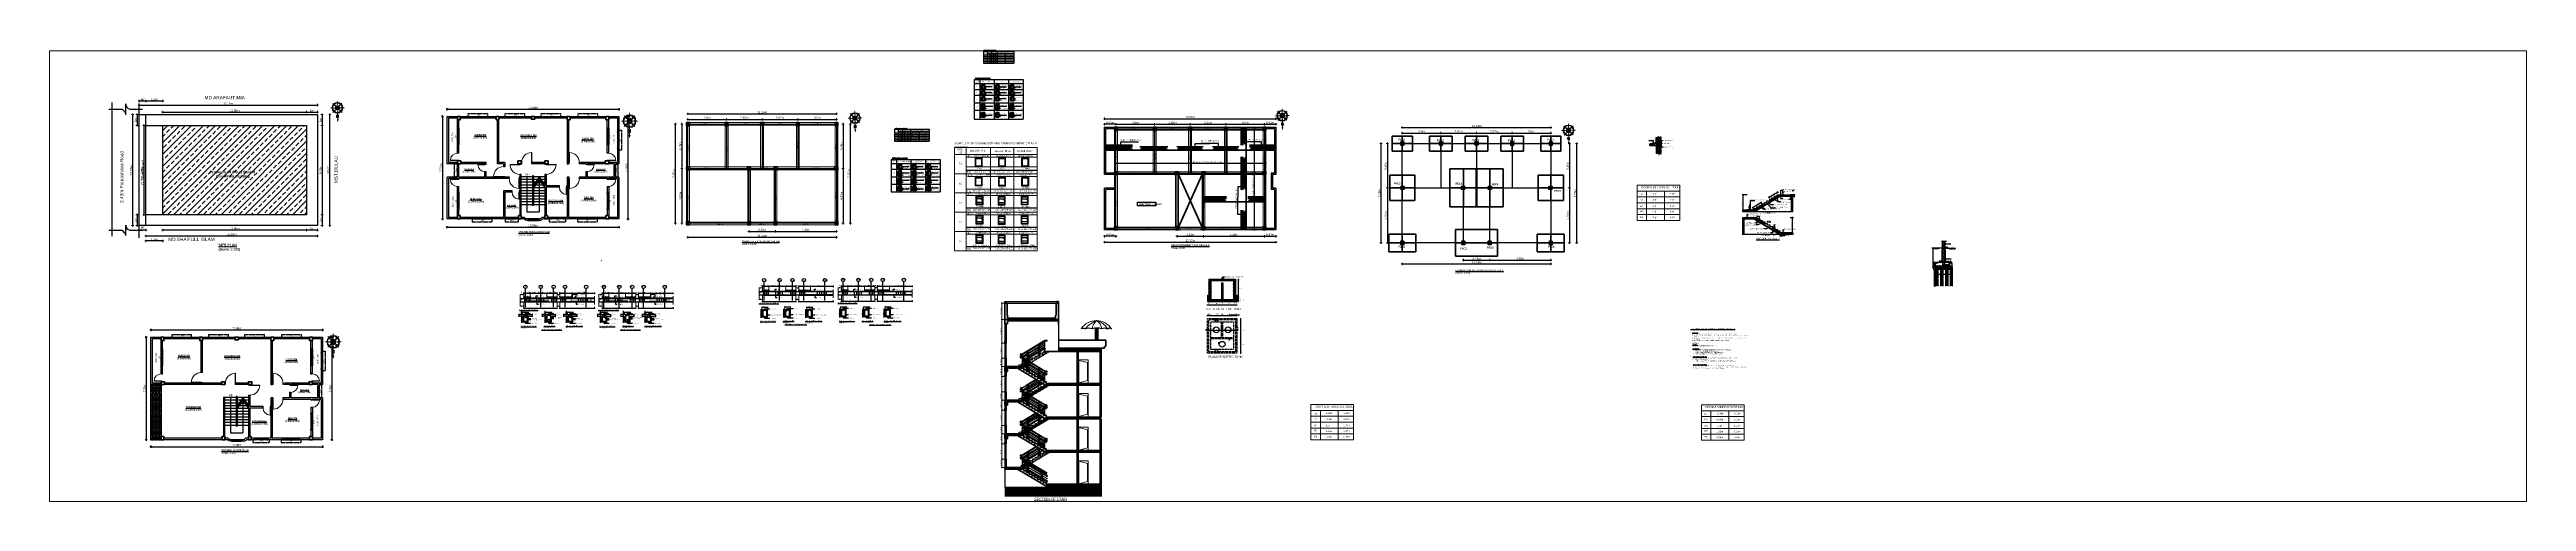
# Model space of a CAD drawing. Header units: inches. Extents: x -4010 to 92088, y -38563 to -1318.
# Drawn here: x 28242 to 37083, y -17502 to -15889 of the extents above; entities that cross this region are included whole.
import ezdxf
from ezdxf.enums import TextEntityAlignment as Align

# ---------------------------------------------------------------- set-up
doc = ezdxf.new("R2010")
doc.units = ezdxf.units.IN
doc.header["$MEASUREMENT"] = 0
doc.header["$PDMODE"] = 99
for name, pattern in [('ACAD_ISO02W100', [15, 12, -3]), ('ACAD_ISO04W100', [30.5, 24, -3, 0.5, -3]), ('CENTER', [2, 1.25, -0.25, 0.25, -0.25]), ('DASHED2', [0.375, 0.25, -0.125]), ('HIDDEN2', [0.1875, 0.125, -0.0625])]:
    doc.linetypes.add(name, pattern=pattern)
for name, color, linetype in [('1-COMON', 23, 'Continuous'), ('Brick wall', 3, 'Continuous'), ('CAPTION', 7, 'Continuous'), ('con_out1', 2, 'Continuous'), ('FUNITURE', 11, 'Continuous'), ('Hatch', 3, 'Continuous'), ('Rod', 1, 'Continuous'), ('Stair', 190, 'DASHED2'), ('SUN LIGHT', 8, 'ACAD_ISO02W100'), ('TEX', 7, 'Continuous'), ('wall', 3, 'Continuous'), ('WINDOOR', 7, 'Continuous')]:
    doc.layers.add(name, color=color, linetype=linetype)
for name, color, linetype, lineweight in [('1-FOUNDATION DIM', 31, 'Continuous', 5), ('1-TXT', 4, 'Continuous', 5), ('BEAM', 7, 'Continuous', 13), ('Co', 22, 'Continuous', 30), ('Column', 2, 'Continuous', 50), ('DIM', 7, 'Continuous', 15), ('Dimension', 7, 'Continuous', 15), ('door', 132, 'Continuous', 15), ('FLOOR CASE', 251, 'Continuous', 13), ('Footing', 250, 'Continuous', 30), ('FOOTTING_SCH', 7, 'Continuous', 15), ('GRID', 8, 'ACAD_ISO04W100', 15), ('LINE', 8, 'Continuous', 13), ('LOW-WALL', 4, 'Continuous', 20), ('M-wall', 7, 'Continuous', 5), ('R0D', 1, 'Continuous', 35), ('RAIL', 200, 'Continuous', 13), ('RAILING', 2, 'Continuous', 13), ('wall-2', 7, 'Continuous', 25), ('win', 96, 'Continuous', 15), ('WIN-1', 8, 'Continuous', 0), ('Window', 253, 'Continuous', 18)]:
    doc.layers.add(name, color=color, linetype=linetype, lineweight=lineweight)
doc.layers.add('C. LINE', color=7, linetype='CENTER', lineweight=25, true_color=0xababab)
doc.styles.add('ARIAL', font='arial.ttf')
doc.styles.add('CAPTION', font='GOTHIC.TTF', dxfattribs={"height": 100})
doc.styles.add('DIMTXT', font='arial.ttf', dxfattribs={"height": 6})
doc.styles.add('NARROW', font='ARIALN.TTF')
doc.styles.add('R', font='arial.ttf')
doc.styles.add('ROMANS', font='romans')
doc.styles.get("Standard").update_dxf_attribs({"font": 'ARIALN.TTF'})
doc.styles.add('style0', font='swissel.ttf')
doc.styles.add('STYLE20', font='swisscl.ttf')
doc.styles.add('style3', font='arial.ttf')
doc.styles.add('SW', font='swisscl.ttf')
doc.dimstyles.new('3-16', dxfattribs={"dimtxt": 5, "dimasz": 2.5, "dimexe": 3, "dimexo": 2, "dimgap": 2, "dimtad": 1, "dimdec": 1, "dimzin": 3, "dimdsep": 46, "dimlunit": 4, "dimtxsty": 'NARROW', "dimblk": 'ARCHTICK', "dimcen": 0, "dimdle": 3, "dimclrd": 256, "dimclre": 256, "dimclrt": 7, "dimaunit": 1, "dimadec": 3, "dimazin": 1, "dimtfac": 1, "dimtdec": 1, "dimtofl": 0, "dimtmove": 0, "dimatfit": 3, "dimldrblk": 'CLOSED', "dimfxl": 1, "dimtolj": 1, "dimtzin": 0, "dimlwd": -1, "dimlwe": -1, "dimarcsym": 0})
doc.dimstyles.new('3-8', dxfattribs={"dimscale": 1.25, "dimtxt": 6, "dimasz": 2, "dimexe": 0.18, "dimexo": 6, "dimgap": 0, "dimtad": 0, "dimdec": 0, "dimzin": 3, "dimdsep": 46, "dimlunit": 3, "dimtxsty": 'ARIAL', "dimblk": 'DD', "dimcen": 1, "dimse1": 1, "dimse2": 1, "dimclrd": 256, "dimclrt": 256, "dimadec": 0, "dimazin": 0, "dimtfac": 0.5, "dimtdec": 0, "dimtmove": 2, "dimatfit": 0, "dimfxl": 0.18, "dimtvp": 0.75, "dimfrac": 1, "dimtolj": 1, "dimtzin": 0, "dimarcsym": 0})
doc.dimstyles.new('_20', dxfattribs={"dimscale": 0.25, "dimtxt": 7, "dimasz": 5, "dimexe": 6, "dimexo": 2, "dimgap": 2, "dimtad": 1, "dimdec": 1, "dimzin": 3, "dimdsep": 46, "dimlunit": 4, "dimtxsty": 'Standard', "dimblk": 'OBLIQUE', "dimcen": 0, "dimdle": 5, "dimclrt": 7, "dimazin": 0, "dimtfac": 0.0375, "dimtdec": 1, "dimtofl": 0, "dimtmove": 0, "dimatfit": 3, "dimldrblk": 'OPEN30', "dimfxl": 6, "dimtvp": 0.8, "dimtolj": 1, "dimtzin": 0, "dimlwe": -1, "dimarcsym": 0})
doc.dimstyles.new('_30', dxfattribs={"dimscale": 0.4, "dimtxt": 7, "dimasz": 5, "dimexe": 6, "dimexo": 2, "dimgap": 2, "dimtad": 1, "dimdec": 0, "dimzin": 3, "dimdsep": 46, "dimlunit": 3, "dimtxsty": 'Standard', "dimblk": 'OBLIQUE', "dimcen": 0, "dimdle": 5, "dimclrt": 7, "dimazin": 0, "dimtfac": 0.0375, "dimtdec": 0, "dimtofl": 0, "dimtmove": 0, "dimatfit": 3, "dimldrblk": 'OPEN30', "dimfxl": 6, "dimtvp": 0.8, "dimtolj": 1, "dimtzin": 0, "dimlwe": -1, "dimarcsym": 0})
doc.dimstyles.new('STANDARD_WS', dxfattribs={"dimtxt": 0.18, "dimasz": 0.18, "dimexe": 0.18, "dimexo": 0.0625, "dimgap": 0.09, "dimtad": 0, "dimtih": 1, "dimtoh": 1, "dimdec": 4, "dimzin": 0, "dimdsep": 46, "dimlunit": 4, "dimtxsty": 'Standard', "dimcen": 0.09, "dimadec": 0, "dimazin": 0, "dimtfac": 1, "dimtdec": 4, "dimtofl": 0, "dimtmove": 0, "dimatfit": 3, "dimfxl": 1, "dimfrac": 2, "dimtolj": 1, "dimtzin": 0, "dimarcsym": 0})
pattern_1 = [(50, (21028.7176, -3208.9725), (7.1726018, -0.6275213), [0.75, -8.25]), (355, (21028.7176, -3208.9725), (-1.3875133, 7.5219213), [0.6, -6.6]), (100.4514, (21029.315, -3209.025), (5.7850938, 6.8943954), [0.637402, -7.011421]), (46.1842, (21028.718, -3206.9725), (10.6724105, -1.65519), [1.125, -12.375]), (96.6356, (21029.607, -3207.11), (9.346627, 9.741179), [0.956103, -10.51713]), (351.1842, (21028.718, -3206.972), (9.3466195, 9.741186), [0.9, -9.9]), (21, (21029.7176, -3207.4725), (5.9690705, -4.026189), [0.75, -8.25]), (326, (21029.7176, -3207.4725), (2.4331533, 7.2515005), [0.6, -6.6]), (71.4514, (21030.215, -3207.808), (8.4022263, 3.225305), [0.637402, -7.011421]), (37.5, (21028.7176, -3208.9725), (0.12159855, 3.32893854), [0, -6.52, 0, -6.7, 0, -6.625]), (7.5, (21028.7176, -3208.9725), (2.6306954, 3.9441171), [0, -3.82, 0, -6.37, 0, -2.525]), (327.5, (21026.4876, -3208.9725), (5.33822436, -0.2255487), [0, -2.5, 0, -7.8, 0, -10.35]), (317.5, (21025.4876, -3208.9725), (5.8318617, 1.0010498), [0, -3.25, 0, -5.18, 0, -7.35])]
pattern_2 = [(50, (21028.7176, -3328.9725), (7.1726018, -0.6275213), [0.75, -8.25]), (355, (21028.7176, -3328.9725), (-1.3875133, 7.5219213), [0.6, -6.6]), (100.4514, (21029.315, -3329.025), (5.7850938, 6.8943954), [0.637402, -7.011421]), (46.1842, (21028.718, -3326.9725), (10.6724105, -1.65519), [1.125, -12.375]), (96.6356, (21029.607, -3327.11), (9.346627, 9.741179), [0.956103, -10.51713]), (351.1842, (21028.718, -3326.972), (9.3466195, 9.741186), [0.9, -9.9]), (21, (21029.7176, -3327.4725), (5.9690705, -4.026189), [0.75, -8.25]), (326, (21029.7176, -3327.4725), (2.4331533, 7.2515005), [0.6, -6.6]), (71.4514, (21030.215, -3327.808), (8.4022263, 3.225305), [0.637402, -7.011421]), (37.5, (21028.7176, -3328.9725), (0.12159855, 3.32893854), [0, -6.52, 0, -6.7, 0, -6.625]), (7.5, (21028.7176, -3328.9725), (2.6306954, 3.9441171), [0, -3.82, 0, -6.37, 0, -2.525]), (327.5, (21026.4876, -3328.9725), (5.33822436, -0.2255487), [0, -2.5, 0, -7.8, 0, -10.35]), (317.5, (21025.4876, -3328.9725), (5.8318617, 1.0010498), [0, -3.25, 0, -5.18, 0, -7.35])]
pattern_3 = [(50, (21028.7176, -3088.9725), (7.1726018, -0.6275213), [0.75, -8.25]), (355, (21028.7176, -3088.9725), (-1.3875133, 7.5219213), [0.6, -6.6]), (100.4514, (21029.315, -3089.025), (5.7850938, 6.8943954), [0.637402, -7.011421]), (46.1842, (21028.718, -3086.9725), (10.6724105, -1.65519), [1.125, -12.375]), (96.6356, (21029.607, -3087.11), (9.346627, 9.741179), [0.956103, -10.51713]), (351.1842, (21028.718, -3086.972), (9.3466195, 9.741186), [0.9, -9.9]), (21, (21029.7176, -3087.4725), (5.9690705, -4.026189), [0.75, -8.25]), (326, (21029.7176, -3087.4725), (2.4331533, 7.2515005), [0.6, -6.6]), (71.4514, (21030.215, -3087.808), (8.4022263, 3.225305), [0.637402, -7.011421]), (37.5, (21028.7176, -3088.9725), (0.12159855, 3.32893854), [0, -6.52, 0, -6.7, 0, -6.625]), (7.5, (21028.7176, -3088.9725), (2.6306954, 3.9441171), [0, -3.82, 0, -6.37, 0, -2.525]), (327.5, (21026.4876, -3088.9725), (5.33822436, -0.2255487), [0, -2.5, 0, -7.8, 0, -10.35]), (317.5, (21025.4876, -3088.9725), (5.8318617, 1.0010498), [0, -3.25, 0, -5.18, 0, -7.35])]

# ---------------------------------------------------------------- blocks, each defined once
blk = doc.blocks.new('DD')
for p, q in [((-1.6, 0), (1.6, 0)), ((0, 1.6), (0, -1.6))]:
    blk.add_line(p, q)
at = {"const_width": 0.3}
blk.add_lwpolyline([(-0.15, 0, 1), (0.15, 0, 1)], format="xyb", close=True, dxfattribs=at)
blk = doc.blocks.new('*D539')
at = {"layer": '1-FOUNDATION DIM', "lineweight": -2}
blk.add_line((28564.9, -16087.5), (29195.9, -16087.5), dxfattribs=at)
at = {"layer": 'Defpoints', "color": 0}
for p in [(29198.4, -16087.5), (28562.4, -16121.4), (29198.4, -16121.4)]:
    blk.add_point(p, dxfattribs=at)
at = {"layer": '1-FOUNDATION DIM', "lineweight": -2, "xscale": 2.5, "yscale": 2.5, "zscale": 2.5, "rotation": 180}
blk.add_blockref('DD', (28562.4, -16087.5), dxfattribs=at)
at = {"layer": '1-FOUNDATION DIM', "lineweight": -2, "xscale": 2.5, "yscale": 2.5, "zscale": 2.5}
blk.add_blockref('DD', (29198.4, -16087.5), dxfattribs=at)
at = {"layer": '1-FOUNDATION DIM', "insert": (28880.4, -16081.7), "char_height": 7.5, "attachment_point": 5, "style": 'ARIAL'}
blk.add_mtext('\\A1;16.16m', dxfattribs=at)
blk = doc.blocks.new('*D540')
at = {"layer": '1-FOUNDATION DIM', "lineweight": -2}
blk.add_line((28564.9, -16072.7), (28583.9, -16072.7), dxfattribs=at)
at = {"layer": 'Defpoints', "color": 0}
for p in [(28586.4, -16072.7), (28562.4, -16161), (28586.4, -16121.4)]:
    blk.add_point(p, dxfattribs=at)
at = {"layer": '1-FOUNDATION DIM', "lineweight": -2, "xscale": 2.5, "yscale": 2.5, "zscale": 2.5, "rotation": 180}
blk.add_blockref('DD', (28562.4, -16072.7), dxfattribs=at)
at = {"layer": '1-FOUNDATION DIM', "lineweight": -2, "xscale": 2.5, "yscale": 2.5, "zscale": 2.5}
blk.add_blockref('DD', (28586.4, -16072.7), dxfattribs=at)
at = {"layer": '1-FOUNDATION DIM', "insert": (28574.4, -16067), "char_height": 7.5, "attachment_point": 5, "style": 'ARIAL'}
blk.add_mtext('\\A1;.6m', dxfattribs=at)
blk = doc.blocks.new('*D541')
at = {"layer": '1-FOUNDATION DIM', "lineweight": -2}
blk.add_line((28588.9, -16072.7), (28643.9, -16072.7), dxfattribs=at)
at = {"layer": 'Defpoints', "color": 0}
for p in [(28646.4, -16072.7), (28586.4, -16121.4), (28646.4, -16160)]:
    blk.add_point(p, dxfattribs=at)
at = {"layer": '1-FOUNDATION DIM', "lineweight": -2, "xscale": 2.5, "yscale": 2.5, "zscale": 2.5, "rotation": 180}
blk.add_blockref('DD', (28586.4, -16072.7), dxfattribs=at)
at = {"layer": '1-FOUNDATION DIM', "lineweight": -2, "xscale": 2.5, "yscale": 2.5, "zscale": 2.5}
blk.add_blockref('DD', (28646.4, -16072.7), dxfattribs=at)
at = {"layer": '1-FOUNDATION DIM', "insert": (28616.4, -16067), "char_height": 7.5, "attachment_point": 5, "style": 'ARIAL'}
blk.add_mtext('\\A1;1.5m', dxfattribs=at)
blk = doc.blocks.new('*D542')
at = {"layer": '1-FOUNDATION DIM', "lineweight": -2}
blk.add_line((28648.9, -16112.6), (29157.3, -16112.6), dxfattribs=at)
at = {"layer": 'Defpoints', "color": 0}
for p in [(28646.4, -16161), (29159.8, -16112.6), (29159.8, -16160)]:
    blk.add_point(p, dxfattribs=at)
at = {"layer": '1-FOUNDATION DIM', "lineweight": -2, "xscale": 2.5, "yscale": 2.5, "zscale": 2.5, "rotation": 180}
blk.add_blockref('DD', (28646.4, -16112.6), dxfattribs=at)
at = {"layer": '1-FOUNDATION DIM', "lineweight": -2, "xscale": 2.5, "yscale": 2.5, "zscale": 2.5}
blk.add_blockref('DD', (29159.8, -16112.6), dxfattribs=at)
at = {"layer": '1-FOUNDATION DIM', "insert": (28903.1, -16106.9), "char_height": 7.5, "attachment_point": 5, "style": 'ARIAL'}
blk.add_mtext('\\A1;13.06m', dxfattribs=at)
blk = doc.blocks.new('*D543')
at = {"layer": '1-FOUNDATION DIM', "lineweight": -2}
blk.add_line((29162.3, -16112.6), (29195.9, -16112.6), dxfattribs=at)
at = {"layer": 'Defpoints', "color": 0}
for p in [(29159.8, -16160), (29198.4, -16112.6), (29198.4, -16121.4)]:
    blk.add_point(p, dxfattribs=at)
at = {"layer": '1-FOUNDATION DIM', "lineweight": -2, "xscale": 2.5, "yscale": 2.5, "zscale": 2.5, "rotation": 180}
blk.add_blockref('DD', (29159.8, -16112.6), dxfattribs=at)
at = {"layer": '1-FOUNDATION DIM', "lineweight": -2, "xscale": 2.5, "yscale": 2.5, "zscale": 2.5}
blk.add_blockref('DD', (29198.4, -16112.6), dxfattribs=at)
at = {"layer": '1-FOUNDATION DIM', "insert": (29179.1, -16107), "char_height": 7.5, "attachment_point": 5, "style": 'ARIAL'}
blk.add_mtext('\\A1;1m', dxfattribs=at)
blk = doc.blocks.new('*D380')
at = {"layer": '1-FOUNDATION DIM', "lineweight": -2}
blk.add_line((29215.2, -16123.9), (29215.2, -16157.5), dxfattribs=at)
at = {"layer": 'Defpoints', "color": 0}
for p in [(29159.8, -16160), (29198.4, -16121.4), (29215.2, -16160)]:
    blk.add_point(p, dxfattribs=at)
at = {"layer": '1-FOUNDATION DIM', "lineweight": -2, "xscale": 2.5, "yscale": 2.5, "zscale": 2.5}
for p, rotation in [((29215.2, -16121.4), 90), ((29215.2, -16160), 270)]:
    blk.add_blockref('DD', p, dxfattribs=dict(at, rotation=rotation))
at = {"layer": '1-FOUNDATION DIM', "insert": (29209.5, -16140.7), "char_height": 7.5, "attachment_point": 5, "rotation": 90, "style": 'ARIAL'}
blk.add_mtext('\\A1;1m', dxfattribs=at)
blk = doc.blocks.new('*D544')
at = {"layer": '1-FOUNDATION DIM', "lineweight": -2}
blk.add_line((29215.2, -16162.5), (29215.2, -16476.3), dxfattribs=at)
at = {"layer": 'Defpoints', "color": 0}
for p in [(29159.8, -16160), (29159.8, -16478.8), (29215.2, -16478.8)]:
    blk.add_point(p, dxfattribs=at)
at = {"layer": '1-FOUNDATION DIM', "lineweight": -2, "xscale": 2.5, "yscale": 2.5, "zscale": 2.5}
for p, rotation in [((29215.2, -16160), 90), ((29215.2, -16478.8), 270)]:
    blk.add_blockref('DD', p, dxfattribs=dict(at, rotation=rotation))
at = {"layer": '1-FOUNDATION DIM', "insert": (29209.4, -16319.4), "char_height": 7.5, "attachment_point": 5, "rotation": 90, "style": 'ARIAL'}
blk.add_mtext('\\A1;8.06m', dxfattribs=at)
blk = doc.blocks.new('*D545')
at = {"layer": '1-FOUNDATION DIM', "lineweight": -2}
blk.add_line((29215.2, -16481.3), (29215.2, -16514.9), dxfattribs=at)
at = {"layer": 'Defpoints', "color": 0}
for p in [(29159.8, -16478.8), (29198.4, -16517.4), (29215.2, -16517.4)]:
    blk.add_point(p, dxfattribs=at)
at = {"layer": '1-FOUNDATION DIM', "lineweight": -2, "xscale": 2.5, "yscale": 2.5, "zscale": 2.5}
for p, rotation in [((29215.2, -16478.8), 90), ((29215.2, -16517.4), 270)]:
    blk.add_blockref('DD', p, dxfattribs=dict(at, rotation=rotation))
at = {"layer": '1-FOUNDATION DIM', "insert": (29209.5, -16498.1), "char_height": 7.5, "attachment_point": 5, "rotation": 90, "style": 'ARIAL'}
blk.add_mtext('\\A1;1m', dxfattribs=at)
blk = doc.blocks.new('*D381')
at = {"layer": '1-FOUNDATION DIM', "lineweight": -2}
blk.add_line((29242.7, -16514.9), (29242.7, -16123.9), dxfattribs=at)
at = {"layer": 'Defpoints', "color": 0}
for p in [(29198.4, -16121.4), (29242.7, -16121.4), (29198.4, -16517.4)]:
    blk.add_point(p, dxfattribs=at)
at = {"layer": '1-FOUNDATION DIM', "lineweight": -2, "xscale": 2.5, "yscale": 2.5, "zscale": 2.5}
for p, rotation in [((29242.7, -16121.4), 90), ((29242.7, -16517.4), 270)]:
    blk.add_blockref('DD', p, dxfattribs=dict(at, rotation=rotation))
at = {"layer": '1-FOUNDATION DIM', "insert": (29236.9, -16319.4), "char_height": 7.5, "attachment_point": 5, "rotation": 90, "style": 'ARIAL'}
blk.add_mtext('\\A1;33\'-0"', dxfattribs=at)
blk = doc.blocks.new('*D382')
at = {"layer": '1-FOUNDATION DIM', "lineweight": -2}
blk.add_line((29195.9, -16533.5), (29162.3, -16533.5), dxfattribs=at)
at = {"layer": 'Defpoints', "color": 0}
for p in [(29159.8, -16478.8), (29198.4, -16517.4), (29159.8, -16533.5)]:
    blk.add_point(p, dxfattribs=at)
at = {"layer": '1-FOUNDATION DIM', "lineweight": -2, "xscale": 2.5, "yscale": 2.5, "zscale": 2.5, "rotation": 180}
blk.add_blockref('DD', (29159.8, -16533.5), dxfattribs=at)
at = {"layer": '1-FOUNDATION DIM', "lineweight": -2, "xscale": 2.5, "yscale": 2.5, "zscale": 2.5}
blk.add_blockref('DD', (29198.4, -16533.5), dxfattribs=at)
at = {"layer": '1-FOUNDATION DIM', "insert": (29179.1, -16527.9), "char_height": 7.5, "attachment_point": 5, "style": 'ARIAL'}
blk.add_mtext('\\A1;1m', dxfattribs=at)
blk = doc.blocks.new('*D546')
at = {"layer": '1-FOUNDATION DIM', "lineweight": -2}
blk.add_line((29157.3, -16533.5), (28648.9, -16533.5), dxfattribs=at)
at = {"layer": 'Defpoints', "color": 0}
for p in [(28646.4, -16478.8), (29159.8, -16478.8), (28646.4, -16533.5)]:
    blk.add_point(p, dxfattribs=at)
at = {"layer": '1-FOUNDATION DIM', "lineweight": -2, "xscale": 2.5, "yscale": 2.5, "zscale": 2.5, "rotation": 180}
blk.add_blockref('DD', (28646.4, -16533.5), dxfattribs=at)
at = {"layer": '1-FOUNDATION DIM', "lineweight": -2, "xscale": 2.5, "yscale": 2.5, "zscale": 2.5}
blk.add_blockref('DD', (29159.8, -16533.5), dxfattribs=at)
at = {"layer": '1-FOUNDATION DIM', "insert": (28903.1, -16527.8), "char_height": 7.5, "attachment_point": 5, "style": 'ARIAL'}
blk.add_mtext('\\A1;13.06m', dxfattribs=at)
blk = doc.blocks.new('*D547')
at = {"layer": '1-FOUNDATION DIM', "lineweight": -2}
blk.add_line((28643.9, -16572.1), (28588.9, -16572.1), dxfattribs=at)
at = {"layer": 'Defpoints', "color": 0}
for p in [(28586.4, -16517.4), (28646.4, -16478.8), (28586.4, -16572.1)]:
    blk.add_point(p, dxfattribs=at)
at = {"layer": '1-FOUNDATION DIM', "lineweight": -2, "xscale": 2.5, "yscale": 2.5, "zscale": 2.5, "rotation": 180}
blk.add_blockref('DD', (28586.4, -16572.1), dxfattribs=at)
at = {"layer": '1-FOUNDATION DIM', "lineweight": -2, "xscale": 2.5, "yscale": 2.5, "zscale": 2.5}
blk.add_blockref('DD', (28646.4, -16572.1), dxfattribs=at)
at = {"layer": '1-FOUNDATION DIM', "insert": (28616.4, -16566.4), "char_height": 7.5, "attachment_point": 5, "style": 'ARIAL'}
blk.add_mtext('\\A1;1.5m', dxfattribs=at)
blk = doc.blocks.new('*D548')
at = {"layer": '1-FOUNDATION DIM', "lineweight": -2}
blk.add_line((28583.9, -16533.5), (28564.9, -16533.5), dxfattribs=at)
at = {"layer": 'Defpoints', "color": 0}
for p in [(28562.4, -16517.4), (28586.4, -16517.4), (28562.4, -16533.5)]:
    blk.add_point(p, dxfattribs=at)
at = {"layer": '1-FOUNDATION DIM', "lineweight": -2, "xscale": 2.5, "yscale": 2.5, "zscale": 2.5, "rotation": 180}
blk.add_blockref('DD', (28562.4, -16533.5), dxfattribs=at)
at = {"layer": '1-FOUNDATION DIM', "lineweight": -2, "xscale": 2.5, "yscale": 2.5, "zscale": 2.5}
blk.add_blockref('DD', (28586.4, -16533.5), dxfattribs=at)
at = {"layer": '1-FOUNDATION DIM', "insert": (28574.4, -16517.4), "char_height": 7.5, "attachment_point": 5, "style": 'ARIAL'}
blk.add_mtext('\\A1;\\P.6m', dxfattribs=at)
blk = doc.blocks.new('*D549')
at = {"layer": '1-FOUNDATION DIM', "lineweight": -2}
blk.add_line((28588.9, -16554.3), (29195.9, -16554.3), dxfattribs=at)
at = {"layer": 'Defpoints', "color": 0}
for p in [(28586.4, -16478.8), (29198.4, -16478.8), (29198.4, -16554.3)]:
    blk.add_point(p, dxfattribs=at)
at = {"layer": '1-FOUNDATION DIM', "lineweight": -2, "xscale": 2.5, "yscale": 2.5, "zscale": 2.5, "rotation": 180}
blk.add_blockref('DD', (28586.4, -16554.3), dxfattribs=at)
at = {"layer": '1-FOUNDATION DIM', "lineweight": -2, "xscale": 2.5, "yscale": 2.5, "zscale": 2.5}
blk.add_blockref('DD', (29198.4, -16554.3), dxfattribs=at)
at = {"layer": '1-FOUNDATION DIM', "insert": (28892.4, -16548.5), "char_height": 7.5, "attachment_point": 5, "style": 'ARIAL'}
blk.add_mtext('\\A1;16.16m', dxfattribs=at)
blk = doc.blocks.new('*D550')
at = {"layer": '1-FOUNDATION DIM', "lineweight": -2}
blk.add_line((28554.8, -16123.9), (28554.8, -16157.5), dxfattribs=at)
at = {"layer": 'Defpoints', "color": 0}
for p in [(28554.8, -16160), (28562.4, -16121.4), (28586.4, -16160)]:
    blk.add_point(p, dxfattribs=at)
at = {"layer": '1-FOUNDATION DIM', "lineweight": -2, "xscale": 2.5, "yscale": 2.5, "zscale": 2.5}
for p, rotation in [((28554.8, -16121.4), 90), ((28554.8, -16160), 270)]:
    blk.add_blockref('DD', p, dxfattribs=dict(at, rotation=rotation))
at = {"layer": '1-FOUNDATION DIM', "insert": (28549.1, -16140.7), "char_height": 7.5, "attachment_point": 5, "rotation": 90, "style": 'ARIAL'}
blk.add_mtext('\\A1;1m', dxfattribs=at)
blk = doc.blocks.new('*D551')
at = {"layer": '1-FOUNDATION DIM', "lineweight": -2}
blk.add_line((28578.8, -16162.5), (28578.8, -16476.3), dxfattribs=at)
at = {"layer": 'Defpoints', "color": 0}
for p in [(28586.4, -16160), (28562.4, -16478.8), (28578.8, -16478.8)]:
    blk.add_point(p, dxfattribs=at)
at = {"layer": '1-FOUNDATION DIM', "lineweight": -2, "xscale": 2.5, "yscale": 2.5, "zscale": 2.5}
for p, rotation in [((28578.8, -16160), 90), ((28578.8, -16478.8), 270)]:
    blk.add_blockref('DD', p, dxfattribs=dict(at, rotation=rotation))
at = {"layer": '1-FOUNDATION DIM', "insert": (28573, -16319.4), "char_height": 7.5, "attachment_point": 5, "rotation": 90, "style": 'ARIAL'}
blk.add_mtext('\\A1;8.06m', dxfattribs=at)
blk = doc.blocks.new('*D383')
at = {"layer": '1-FOUNDATION DIM', "lineweight": -2}
blk.add_line((28554.8, -16481.3), (28554.8, -16514.9), dxfattribs=at)
at = {"layer": 'Defpoints', "color": 0}
for p in [(28554.8, -16517.4), (28562.4, -16478.8), (28562.4, -16517.4)]:
    blk.add_point(p, dxfattribs=at)
at = {"layer": '1-FOUNDATION DIM', "lineweight": -2, "xscale": 2.5, "yscale": 2.5, "zscale": 2.5}
for p, rotation in [((28554.8, -16478.8), 90), ((28554.8, -16517.4), 270)]:
    blk.add_blockref('DD', p, dxfattribs=dict(at, rotation=rotation))
at = {"layer": '1-FOUNDATION DIM', "insert": (28549.1, -16498.1), "char_height": 7.5, "attachment_point": 5, "rotation": 90, "style": 'ARIAL'}
blk.add_mtext('\\A1;1m', dxfattribs=at)
blk = doc.blocks.new('*D384')
at = {"layer": '1-FOUNDATION DIM', "lineweight": -2}
blk.add_line((28539.4, -16514.9), (28539.4, -16123.9), dxfattribs=at)
at = {"layer": 'Defpoints', "color": 0}
for p in [(28539.4, -16121.4), (28562.4, -16121.4), (28562.4, -16517.4)]:
    blk.add_point(p, dxfattribs=at)
at = {"layer": '1-FOUNDATION DIM', "lineweight": -2, "xscale": 2.5, "yscale": 2.5, "zscale": 2.5}
for p, rotation in [((28539.4, -16121.4), 90), ((28539.4, -16517.4), 270)]:
    blk.add_blockref('DD', p, dxfattribs=dict(at, rotation=rotation))
at = {"layer": '1-FOUNDATION DIM', "insert": (28533.6, -16319.4), "char_height": 7.5, "attachment_point": 5, "rotation": 90, "style": 'ARIAL'}
blk.add_mtext('\\A1;10.06m', dxfattribs=at)
blk = doc.blocks.new('D40')
at = {"layer": 'door'}
for p, q in [((0, 0), (0, 5)), ((0, 5), (2, 5)), ((2.5, 0), (0, 0)), ((2, 5), (2, 40)), ((3.2, 40), (2, 40)), ((2.4, 34), (2, 34)), ((2, 11), (2.4, 11)), ((2, 5), (2, 3.5)), ((2, 5), (3.2, 5)), ((2, 3.5), (2.5, 3.5)), ((2.4, 34), (2.4, 34.7)), ((2.9, 34.7), (2.4, 34.7)), ((2.4, 10.2), (2.4, 11)), ((2.4, 10.2), (2.9, 10.2)), ((2.5, 3.5), (2.5, 0)), ((2.9, 34), (2.9, 34.7)), ((3.2, 34), (2.9, 34)), ((2.9, 10.2), (2.9, 11)), ((2.9, 11), (3.2, 11)), ((3.2, 5), (3.2, 40)), ((38, 3.5), (37.5, 3.5)), ((37.5, 3.5), (37.5, 0)), ((37.5, 0), (40, 0)), ((40, 5), (38, 5)), ((38, 5), (38, 3.5)), ((40, 0), (40, 5))]:
    blk.add_line(p, q, dxfattribs=at)
blk.add_arc((2.9, 4.9), 35.1, 0.23178, 89.39304, dxfattribs=at)
blk = doc.blocks.new('D30')
at = {"layer": 'door'}
for p, q in [((0, 0), (0, 5)), ((0, 5), (2, 5)), ((2.5, 0), (0, 0)), ((2, 5), (2, 30)), ((3.2, 30), (2, 30)), ((2.4, 24), (2, 24)), ((2, 11), (2.4, 11)), ((2, 5), (2, 3.5)), ((2, 5), (3.2, 5)), ((2, 3.5), (2.5, 3.5)), ((2.4, 24), (2.4, 24.7)), ((2.9, 24.7), (2.4, 24.7)), ((2.4, 10.2), (2.4, 11)), ((2.4, 10.2), (2.9, 10.2)), ((2.5, 3.5), (2.5, 0)), ((2.9, 24), (2.9, 24.7)), ((3.2, 24), (2.9, 24)), ((2.9, 10.2), (2.9, 11)), ((2.9, 11), (3.2, 11)), ((3.2, 5), (3.2, 30)), ((28, 3.5), (27.5, 3.5)), ((27.5, 3.5), (27.5, 0)), ((27.5, 0), (30, 0)), ((30, 5), (28, 5)), ((28, 5), (28, 3.5)), ((30, 0), (30, 5))]:
    blk.add_line(p, q, dxfattribs=at)
blk.add_arc((2.9, 4.9), 25.1, 0.32038, 89.17273, dxfattribs=at)
blk = doc.blocks.new('W-3FT')
at = {"layer": 'WINDOOR'}
for p, q in [((-36, 0), (-36, -5)), ((-36, 0), (-33, 0)), ((-36, 0), (0, 0)), ((-33, 0), (-33, -2)), ((-3, 0), (-3, -2)), ((0, 0), (0, -5)), ((-33, -5), (-36, -5)), ((-36, -5), (0, -5)), ((-33, -2), (-3, -2)), ((-33, -3), (-33, -5)), ((-33, -3), (-3, -3)), ((-32, -2), (-32, -3)), ((-4, -2), (-4, -3)), ((-3, -3), (-3, -5)), ((0, -5), (-3, -5))]:
    blk.add_line(p, q, dxfattribs=at)
blk = doc.blocks.new('W-1')
at = {"layer": 'WINDOOR'}
for p, q in [((-60, 0), (-60, -5)), ((-60, 0), (-57, 0)), ((-60, 0), (0, 0)), ((-57, 0), (-57, -2)), ((-3, 0), (-3, -2)), ((0, 0), (0, -5)), ((-57, -5), (-60, -5)), ((-60, -5), (0, -5)), ((-57, -2), (-3, -2)), ((-57, -3), (-57, -5)), ((-57, -3), (-3, -3)), ((-56, -2), (-56, -3)), ((-4, -2), (-4, -3)), ((-3, -3), (-3, -5)), ((0, -5), (-3, -5))]:
    blk.add_line(p, q, dxfattribs=at)
blk = doc.blocks.new("Windoo 4'")
at = {"layer": 'WINDOOR'}
for p, q in [((24, 5), (-24, 5)), ((-24, 5), (-24, 0)), ((24, 0), (-24, 0)), ((-24, 0), (-21, 0)), ((-21, 5), (-21, 3)), ((21, 3), (-21, 3)), ((21, 2), (-21, 2)), ((-21, 2), (-21, 0)), ((-20, 3), (-20, 2)), ((20, 3), (20, 2)), ((24, 5), (21, 5)), ((21, 5), (21, 3)), ((21, 2), (21, 0)), ((21, 0), (24, 0)), ((24, 5), (24, 0))]:
    blk.add_line(p, q, dxfattribs=at)
blk = doc.blocks.new('*D552')
at = {"layer": 'Brick wall', "lineweight": -2}
blk.add_line((29664.6, -16102.4), (30271.6, -16102.4), dxfattribs=at)
at = {"layer": 'Defpoints', "color": 0}
for p in [(29662.1, -16128), (30274.1, -16102.4), (30274.1, -16128)]:
    blk.add_point(p, dxfattribs=at)
at = {"layer": 'Brick wall', "lineweight": -2, "xscale": 2.5, "yscale": 2.5, "zscale": 2.5, "rotation": 180}
blk.add_blockref('DD', (29662.1, -16102.4), dxfattribs=at)
at = {"layer": 'Brick wall', "lineweight": -2, "xscale": 2.5, "yscale": 2.5, "zscale": 2.5}
blk.add_blockref('DD', (30274.1, -16102.4), dxfattribs=at)
at = {"layer": 'Brick wall', "insert": (29968.1, -16096.7), "char_height": 7.5, "attachment_point": 5, "style": 'ARIAL'}
blk.add_mtext('\\A1;13.06m', dxfattribs=at)
blk = doc.blocks.new('*D553')
at = {"layer": 'Brick wall', "lineweight": -2}
blk.add_line((29644.8, -16130.5), (29644.8, -16491.5), dxfattribs=at)
at = {"layer": 'Defpoints', "color": 0}
for p in [(29662.1, -16128), (29644.8, -16494), (29662.1, -16494)]:
    blk.add_point(p, dxfattribs=at)
at = {"layer": 'Brick wall', "lineweight": -2, "xscale": 2.5, "yscale": 2.5, "zscale": 2.5}
for p, rotation in [((29644.8, -16128), 90), ((29644.8, -16494), 270)]:
    blk.add_blockref('DD', p, dxfattribs=dict(at, rotation=rotation))
at = {"layer": 'Brick wall', "insert": (29639, -16311), "char_height": 7.5, "attachment_point": 5, "rotation": 90, "style": 'ARIAL'}
blk.add_mtext('\\A1;7.76m', dxfattribs=at)
blk = doc.blocks.new('Anno_North_J_Metric')
at = {"linetype": 'ByBlock', "lineweight": -2}
h = blk.add_hatch(color=0, dxfattribs=at)
h.paths.add_polyline_path([(-4.2, 0), (-4.7, 0, 1), (4.7, 0), (4.2, 0, -1)])
h.paths.add_polyline_path([(1.4, 0), (2, 0, 1), (-2, 0), (-1.4, 0, -1)])
at = {"color": 0, "linetype": 'ByBlock', "lineweight": -2}
for p, q in [((-4.7, 0), (-5.7, 0)), ((-4.7, 0), (-4.2, 0)), ((-3.3, 3.3), (-4, 4)), ((-1.4, 0), (-2, 0)), ((-1.4, 0), (1.4, 0)), ((1.4, 0), (-1.4, 0)), ((-1, 1), (1, -1)), ((-1, -1), (1, 1)), ((1, -1), (-1, 1)), ((1, 1), (-1, -1)), ((0, 4.7), (0, 5.7)), ((0, 1.4), (0, -1.4)), ((0, -1.4), (0, 1.4)), ((1.4, 0), (2, 0)), ((3.3, 3.3), (4, 4)), ((4.7, 0), (4.2, 0)), ((4.7, 0), (5.7, 0)), ((6.2, 0.4), (6.2, 0.8)), ((6.2, 0.8), (8.3, 0.8)), ((7.4, 0.4), (6.2, 0.4)), ((6.2, -0.4), (7.4, 0.4)), ((8.3, 0.4), (7, -0.4)), ((8.3, 0.8), (8.3, 0.4)), ((8.7, 0), (9.8, 0)), ((-3.3, -3.3), (-4, -4)), ((0, -4.7), (0, -5.7)), ((3.3, -3.3), (4, -4)), ((6.2, -0.9), (6.2, -0.4)), ((8.3, -0.9), (6.2, -0.9)), ((7, -0.4), (8.3, -0.4)), ((8.3, -0.4), (8.3, -0.9))]:
    blk.add_line(p, q, dxfattribs=at)
for radius in [4.68, 4.17, 2, 1.41]:
    blk.add_circle((0, 0), radius, dxfattribs=at)
for points in [[(-6.7, 0), (-5.5, 0.3), (-5.7, 0)], [(-5.5, -0.3), (-5.7, 0), (-6.7, 0)], [(-4.2, 0), (-3.5, 0.7), (-3.5, -0.7)], [(-2.9, 2.9), (-2, 2.9), (-2.9, 2)], [(0, 4.2), (0.7, 3.5), (-0.7, 3.5)], [(-0.3, 5.5), (0, 5.7), (0, 6.7)], [(0, 6.7), (0.3, 5.5), (0, 5.7)], [(2.9, 2.9), (2.9, 2), (2, 2.9)], [(4.2, 0), (3.5, -0.7), (3.5, 0.7)], [(12.5, 0), (10.2, 0.8), (9.8, 0)], [(9.8, 0), (10.2, -0.8), (12.5, 0)], [(-2.9, -2.9), (-2.9, -2), (-2, -2.9)], [(0, -4.2), (-0.7, -3.5), (0.7, -3.5)], [(0, -6.7), (-0.3, -5.5), (0, -5.7)], [(0.3, -5.5), (0, -5.7), (0, -6.7)], [(2.9, -2.9), (2, -2.9), (2.9, -2)]]:
    blk.add_solid(points, dxfattribs=at)
at = {"color": 0, "linetype": 'ByBlock', "lineweight": -2, "style": 'ROMANS'}
for s, rotation, p in [('S', 270, (-3.3, 0)), ('SW', 45, (-2, 2)), ('NW', 315, (2, 2)), ('N', 270, (2.8, 0)), ('SE', 135, (-2, -2)), ('E', 180, (0, -2.7)), ('NE', 225, (2, -2))]:
    blk.add_text(s, height=0.5, rotation=rotation, dxfattribs=at).set_placement(p, align=Align.CENTER)
blk.add_text('W', height=0.5, dxfattribs=at).set_placement((0, 2.8), align=Align.CENTER)
blk = doc.blocks.new('*D385')
at = {"layer": '1-FOUNDATION DIM', "lineweight": -2}
blk.add_line((30523.7, -16138.4), (30656.7, -16138.4), dxfattribs=at)
at = {"layer": 'Defpoints', "color": 0}
for p in [(30659.2, -16138.4), (30521.2, -16183.8), (30659.2, -16183.8)]:
    blk.add_point(p, dxfattribs=at)
at = {"layer": '1-FOUNDATION DIM', "lineweight": -2, "xscale": 2.5, "yscale": 2.5, "zscale": 2.5, "rotation": 180}
blk.add_blockref('DD', (30521.2, -16138.4), dxfattribs=at)
at = {"layer": '1-FOUNDATION DIM', "lineweight": -2, "xscale": 2.5, "yscale": 2.5, "zscale": 2.5}
blk.add_blockref('DD', (30659.2, -16138.4), dxfattribs=at)
at = {"layer": '1-FOUNDATION DIM', "insert": (30590.2, -16132.7), "char_height": 7.5, "attachment_point": 5, "style": 'ARIAL'}
blk.add_mtext('\\A1;3.0m', dxfattribs=at)
blk = doc.blocks.new('*D386')
at = {"layer": '1-FOUNDATION DIM', "lineweight": -2}
blk.add_line((30661.7, -16138.4), (30783.7, -16138.4), dxfattribs=at)
at = {"layer": 'Defpoints', "color": 0}
for p in [(30786.2, -16138.4), (30659.2, -16183.8), (30786.2, -16183.8)]:
    blk.add_point(p, dxfattribs=at)
at = {"layer": '1-FOUNDATION DIM', "lineweight": -2, "xscale": 2.5, "yscale": 2.5, "zscale": 2.5, "rotation": 180}
blk.add_blockref('DD', (30659.2, -16138.4), dxfattribs=at)
at = {"layer": '1-FOUNDATION DIM', "lineweight": -2, "xscale": 2.5, "yscale": 2.5, "zscale": 2.5}
blk.add_blockref('DD', (30786.2, -16138.4), dxfattribs=at)
at = {"layer": '1-FOUNDATION DIM', "insert": (30722.7, -16132.7), "char_height": 7.5, "attachment_point": 5, "style": 'ARIAL'}
blk.add_mtext('\\A1;2.62m', dxfattribs=at)
blk = doc.blocks.new('*D387')
at = {"layer": '1-FOUNDATION DIM', "lineweight": -2}
blk.add_line((30788.7, -16138.4), (30910.7, -16138.4), dxfattribs=at)
at = {"layer": 'Defpoints', "color": 0}
for p in [(30913.2, -16138.4), (30786.2, -16183.8), (30913.2, -16183.8)]:
    blk.add_point(p, dxfattribs=at)
at = {"layer": '1-FOUNDATION DIM', "lineweight": -2, "xscale": 2.5, "yscale": 2.5, "zscale": 2.5, "rotation": 180}
blk.add_blockref('DD', (30786.2, -16138.4), dxfattribs=at)
at = {"layer": '1-FOUNDATION DIM', "lineweight": -2, "xscale": 2.5, "yscale": 2.5, "zscale": 2.5}
blk.add_blockref('DD', (30913.2, -16138.4), dxfattribs=at)
at = {"layer": '1-FOUNDATION DIM', "insert": (30849.7, -16132.7), "char_height": 7.5, "attachment_point": 5, "style": 'ARIAL'}
blk.add_mtext('\\A1;2.62m', dxfattribs=at)
blk = doc.blocks.new('*D388')
at = {"layer": '1-FOUNDATION DIM', "lineweight": -2}
blk.add_line((30915.7, -16138.4), (31048.7, -16138.4), dxfattribs=at)
at = {"layer": 'Defpoints', "color": 0}
for p in [(31051.2, -16138.4), (30913.2, -16183.8), (31051.2, -16183.8)]:
    blk.add_point(p, dxfattribs=at)
at = {"layer": '1-FOUNDATION DIM', "lineweight": -2, "xscale": 2.5, "yscale": 2.5, "zscale": 2.5, "rotation": 180}
blk.add_blockref('DD', (30913.2, -16138.4), dxfattribs=at)
at = {"layer": '1-FOUNDATION DIM', "lineweight": -2, "xscale": 2.5, "yscale": 2.5, "zscale": 2.5}
blk.add_blockref('DD', (31051.2, -16138.4), dxfattribs=at)
at = {"layer": '1-FOUNDATION DIM', "insert": (30982.2, -16132.7), "char_height": 7.5, "attachment_point": 5, "style": 'ARIAL'}
blk.add_mtext('\\A1;3.0m', dxfattribs=at)
blk = doc.blocks.new('*D389')
at = {"layer": '1-FOUNDATION DIM', "lineweight": -2}
blk.add_line((30523.7, -16118.8), (31048.7, -16118.8), dxfattribs=at)
at = {"layer": 'Defpoints', "color": 0}
for p in [(31051.2, -16118.8), (30521.2, -16183.8), (31051.2, -16183.8)]:
    blk.add_point(p, dxfattribs=at)
at = {"layer": '1-FOUNDATION DIM', "lineweight": -2, "xscale": 2.5, "yscale": 2.5, "zscale": 2.5, "rotation": 180}
blk.add_blockref('DD', (30521.2, -16118.8), dxfattribs=at)
at = {"layer": '1-FOUNDATION DIM', "lineweight": -2, "xscale": 2.5, "yscale": 2.5, "zscale": 2.5}
blk.add_blockref('DD', (31051.2, -16118.8), dxfattribs=at)
at = {"layer": '1-FOUNDATION DIM', "insert": (30786.2, -16113.2), "char_height": 7.5, "attachment_point": 5, "style": 'ARIAL'}
blk.add_mtext('\\A1;11.24m', dxfattribs=at)
blk = doc.blocks.new('*D390')
at = {"layer": '1-FOUNDATION DIM', "lineweight": -2}
blk.add_line((30499.1, -16157.7), (30499.1, -16310.7), dxfattribs=at)
at = {"layer": 'Defpoints', "color": 0}
for p in [(30567, -16155.2), (30499.1, -16313.2), (30567, -16313.2)]:
    blk.add_point(p, dxfattribs=at)
at = {"layer": '1-FOUNDATION DIM', "lineweight": -2, "xscale": 2.5, "yscale": 2.5, "zscale": 2.5}
for p, rotation in [((30499.1, -16155.2), 90), ((30499.1, -16313.2), 270)]:
    blk.add_blockref('DD', p, dxfattribs=dict(at, rotation=rotation))
at = {"layer": '1-FOUNDATION DIM', "insert": (30493.3, -16234.2), "char_height": 7.5, "attachment_point": 5, "rotation": 90, "style": 'ARIAL'}
blk.add_mtext('\\A1;3.45m', dxfattribs=at)
blk = doc.blocks.new('*D391')
at = {"layer": '1-FOUNDATION DIM', "lineweight": -2}
blk.add_line((30499.1, -16315.7), (30499.1, -16506.7), dxfattribs=at)
at = {"layer": 'Defpoints', "color": 0}
for p in [(30567, -16313.2), (30499.1, -16509.2), (30567, -16509.2)]:
    blk.add_point(p, dxfattribs=at)
at = {"layer": '1-FOUNDATION DIM', "lineweight": -2, "xscale": 2.5, "yscale": 2.5, "zscale": 2.5}
for p, rotation in [((30499.1, -16313.2), 90), ((30499.1, -16509.2), 270)]:
    blk.add_blockref('DD', p, dxfattribs=dict(at, rotation=rotation))
at = {"layer": '1-FOUNDATION DIM', "insert": (30493.3, -16411.2), "char_height": 7.5, "attachment_point": 5, "rotation": 90, "style": 'ARIAL'}
blk.add_mtext('\\A1;4.31m', dxfattribs=at)
blk = doc.blocks.new('*D392')
at = {"layer": '1-FOUNDATION DIM', "lineweight": -2}
blk.add_line((30476.3, -16506.7), (30476.3, -16157.7), dxfattribs=at)
at = {"layer": 'Defpoints', "color": 0}
for p in [(30476.3, -16155.2), (30567, -16155.2), (30567, -16509.2)]:
    blk.add_point(p, dxfattribs=at)
at = {"layer": '1-FOUNDATION DIM', "lineweight": -2, "xscale": 2.5, "yscale": 2.5, "zscale": 2.5}
for p, rotation in [((30476.3, -16155.2), 90), ((30476.3, -16509.2), 270)]:
    blk.add_blockref('DD', p, dxfattribs=dict(at, rotation=rotation))
at = {"layer": '1-FOUNDATION DIM', "insert": (30470.5, -16332.2), "char_height": 7.5, "attachment_point": 5, "rotation": 90, "style": 'ARIAL'}
blk.add_mtext('\\A1;7.76m', dxfattribs=at)
blk = doc.blocks.new('*D393')
at = {"layer": '1-FOUNDATION DIM', "lineweight": -2}
blk.add_line((31074.6, -16157.7), (31074.6, -16310.7), dxfattribs=at)
at = {"layer": 'Defpoints', "color": 0}
for p in [(31002.2, -16155.2), (31002.2, -16313.2), (31074.6, -16313.2)]:
    blk.add_point(p, dxfattribs=at)
at = {"layer": '1-FOUNDATION DIM', "lineweight": -2, "xscale": 2.5, "yscale": 2.5, "zscale": 2.5}
for p, rotation in [((31074.6, -16155.2), 90), ((31074.6, -16313.2), 270)]:
    blk.add_blockref('DD', p, dxfattribs=dict(at, rotation=rotation))
at = {"layer": '1-FOUNDATION DIM', "insert": (31068.9, -16234.2), "char_height": 7.5, "attachment_point": 5, "rotation": 90, "style": 'ARIAL'}
blk.add_mtext('\\A1;3.45m', dxfattribs=at)
blk = doc.blocks.new('*D394')
at = {"layer": '1-FOUNDATION DIM', "lineweight": -2}
blk.add_line((31074.6, -16315.7), (31074.6, -16506.7), dxfattribs=at)
at = {"layer": 'Defpoints', "color": 0}
for p in [(31002.2, -16313.2), (31002.2, -16509.2), (31074.6, -16509.2)]:
    blk.add_point(p, dxfattribs=at)
at = {"layer": '1-FOUNDATION DIM', "lineweight": -2, "xscale": 2.5, "yscale": 2.5, "zscale": 2.5}
for p, rotation in [((31074.6, -16313.2), 90), ((31074.6, -16509.2), 270)]:
    blk.add_blockref('DD', p, dxfattribs=dict(at, rotation=rotation))
at = {"layer": '1-FOUNDATION DIM', "insert": (31068.9, -16411.2), "char_height": 7.5, "attachment_point": 5, "rotation": 90, "style": 'ARIAL'}
blk.add_mtext('\\A1;4.31m', dxfattribs=at)
blk = doc.blocks.new('*D395')
at = {"layer": '1-FOUNDATION DIM', "lineweight": -2}
blk.add_line((31101, -16506.7), (31101, -16157.7), dxfattribs=at)
at = {"layer": 'Defpoints', "color": 0}
for p in [(31002.2, -16155.2), (31101, -16155.2), (31002.2, -16509.2)]:
    blk.add_point(p, dxfattribs=at)
at = {"layer": '1-FOUNDATION DIM', "lineweight": -2, "xscale": 2.5, "yscale": 2.5, "zscale": 2.5}
for p, rotation in [((31101, -16155.2), 90), ((31101, -16509.2), 270)]:
    blk.add_blockref('DD', p, dxfattribs=dict(at, rotation=rotation))
at = {"layer": '1-FOUNDATION DIM', "insert": (31095.3, -16332.2), "char_height": 7.5, "attachment_point": 5, "rotation": 90, "style": 'ARIAL'}
blk.add_mtext('\\A1;7.76m', dxfattribs=at)
blk = doc.blocks.new('*D396')
at = {"layer": '1-FOUNDATION DIM', "lineweight": -2}
blk.add_line((30835.7, -16538.3), (31048.7, -16538.3), dxfattribs=at)
at = {"layer": 'Defpoints', "color": 0}
for p in [(30833.2, -16471.3), (31051.2, -16471.3), (31051.2, -16538.3)]:
    blk.add_point(p, dxfattribs=at)
at = {"layer": '1-FOUNDATION DIM', "lineweight": -2, "xscale": 2.5, "yscale": 2.5, "zscale": 2.5, "rotation": 180}
blk.add_blockref('DD', (30833.2, -16538.3), dxfattribs=at)
at = {"layer": '1-FOUNDATION DIM', "lineweight": -2, "xscale": 2.5, "yscale": 2.5, "zscale": 2.5}
blk.add_blockref('DD', (31051.2, -16538.3), dxfattribs=at)
at = {"layer": '1-FOUNDATION DIM', "insert": (30942.2, -16532.6), "char_height": 7.5, "attachment_point": 5, "style": 'ARIAL'}
blk.add_mtext('\\A1;4.40m', dxfattribs=at)
blk = doc.blocks.new('*D397')
at = {"layer": '1-FOUNDATION DIM', "lineweight": -2}
blk.add_line((30523.7, -16559.1), (31048.7, -16559.1), dxfattribs=at)
at = {"layer": 'Defpoints', "color": 0}
for p in [(30521.2, -16471.3), (31051.2, -16471.3), (31051.2, -16559.1)]:
    blk.add_point(p, dxfattribs=at)
at = {"layer": '1-FOUNDATION DIM', "lineweight": -2, "xscale": 2.5, "yscale": 2.5, "zscale": 2.5, "rotation": 180}
blk.add_blockref('DD', (30521.2, -16559.1), dxfattribs=at)
at = {"layer": '1-FOUNDATION DIM', "lineweight": -2, "xscale": 2.5, "yscale": 2.5, "zscale": 2.5}
blk.add_blockref('DD', (31051.2, -16559.1), dxfattribs=at)
at = {"layer": '1-FOUNDATION DIM', "insert": (30786.2, -16553.4), "char_height": 7.5, "attachment_point": 5, "style": 'ARIAL'}
blk.add_mtext('\\A1;11.24m', dxfattribs=at)
blk = doc.blocks.new('*D554')
at = {"layer": '1-FOUNDATION DIM', "lineweight": -2}
blk.add_line((30741.7, -16538.3), (30830.7, -16538.3), dxfattribs=at)
at = {"layer": 'Defpoints', "color": 0}
for p in [(30739.2, -16515.2), (30833.2, -16515.2), (30833.2, -16538.3)]:
    blk.add_point(p, dxfattribs=at)
at = {"layer": '1-FOUNDATION DIM', "lineweight": -2, "xscale": 2.5, "yscale": 2.5, "zscale": 2.5, "rotation": 180}
blk.add_blockref('DD', (30739.2, -16538.3), dxfattribs=at)
at = {"layer": '1-FOUNDATION DIM', "lineweight": -2, "xscale": 2.5, "yscale": 2.5, "zscale": 2.5}
blk.add_blockref('DD', (30833.2, -16538.3), dxfattribs=at)
at = {"layer": '1-FOUNDATION DIM', "insert": (30786.2, -16532.6), "char_height": 7.5, "attachment_point": 5, "style": 'ARIAL'}
blk.add_mtext('\\A1;2.43m', dxfattribs=at)
blk = doc.blocks.new('_Oblique')
at = {"color": 0, "linetype": 'ByBlock', "lineweight": -2}
blk.add_line((-0.5, -0.5), (0.5, 0.5), dxfattribs=at)
blk = doc.blocks.new('*D398')
at = {"layer": 'Defpoints', "color": 0}
for p in [(31271.5, -16301.8), (31273.6, -16301.8), (31273.6, -16314.3)]:
    blk.add_point(p, dxfattribs=at)
at = {"layer": 'DIM', "color": 0}
for p, q in [((31273.1, -16301.8), (31270, -16301.8)), ((31273.1, -16314.3), (31270, -16314.3))]:
    blk.add_line(p, q, dxfattribs=at)
at = {"layer": 'DIM', "color": 0, "lineweight": -2}
blk.add_line((31271.5, -16315.5), (31271.5, -16300.5), dxfattribs=at)
at = {"layer": 'DIM', "color": 0, "lineweight": -2, "xscale": 1.25, "yscale": 1.25, "zscale": 1.25}
for p, rotation in [((31271.5, -16301.8), 90), ((31271.5, -16314.3), 270)]:
    blk.add_blockref('_Oblique', p, dxfattribs=dict(at, rotation=rotation))
at = {"layer": 'DIM', "color": 7, "insert": (31270.1, -16308), "char_height": 1.75, "attachment_point": 5, "rotation": 90}
blk.add_mtext('\\A1;15"', dxfattribs=at)
blk = doc.blocks.new('_Open30')
at = {"color": 0, "linetype": 'ByBlock', "lineweight": -2}
for p, q in [((-1, 0.3), (0, 0)), ((0, 0), (-1, -0.3)), ((0, 0), (-1, 0))]:
    blk.add_line(p, q, dxfattribs=at)
blk = doc.blocks.new('*D555')
at = {"layer": 'Defpoints', "color": 0}
for p in [(31273.6, -16299.5), (31273.6, -16301.8), (31283.6, -16301.8)]:
    blk.add_point(p, dxfattribs=at)
at = {"layer": 'DIM', "color": 0, "lineweight": -2}
blk.add_line((31284.9, -16299.5), (31272.4, -16299.5), dxfattribs=at)
at = {"layer": 'DIM', "color": 0}
for p, q in [((31273.6, -16301.3), (31273.6, -16298)), ((31283.6, -16301.3), (31283.6, -16298))]:
    blk.add_line(p, q, dxfattribs=at)
at = {"layer": 'DIM', "color": 0, "lineweight": -2, "xscale": 1.25, "yscale": 1.25, "zscale": 1.25, "rotation": 180}
blk.add_blockref('_Oblique', (31273.6, -16299.5), dxfattribs=at)
at = {"layer": 'DIM', "color": 0, "lineweight": -2, "xscale": 1.25, "yscale": 1.25, "zscale": 1.25}
blk.add_blockref('_Oblique', (31283.6, -16299.5), dxfattribs=at)
at = {"layer": 'DIM', "color": 7, "insert": (31278.6, -16298.1), "char_height": 1.75, "attachment_point": 5}
blk.add_mtext('\\A1;{\\C7;13"}', dxfattribs=at)
blk = doc.blocks.new('*D399')
at = {"layer": 'Defpoints', "color": 0}
for p in [(31322.3, -16302.3), (31324.5, -16302.3), (31324.5, -16313.8)]:
    blk.add_point(p, dxfattribs=at)
at = {"layer": 'DIM', "color": 0}
for p, q in [((31324, -16302.3), (31320.8, -16302.3)), ((31324, -16313.8), (31320.8, -16313.8))]:
    blk.add_line(p, q, dxfattribs=at)
at = {"layer": 'DIM', "color": 0, "lineweight": -2}
blk.add_line((31322.3, -16315), (31322.3, -16301), dxfattribs=at)
at = {"layer": 'DIM', "color": 0, "lineweight": -2, "xscale": 1.25, "yscale": 1.25, "zscale": 1.25}
for p, rotation in [((31322.3, -16302.3), 90), ((31322.3, -16313.8), 270)]:
    blk.add_blockref('_Oblique', p, dxfattribs=dict(at, rotation=rotation))
at = {"layer": 'DIM', "color": 7, "insert": (31320.9, -16308), "char_height": 1.75, "attachment_point": 5, "rotation": 90}
blk.add_mtext('\\A1;12"', dxfattribs=at)
blk = doc.blocks.new('*D556')
at = {"layer": 'Defpoints', "color": 0}
for p in [(31324.5, -16300), (31324.5, -16302.3), (31334.5, -16302.3)]:
    blk.add_point(p, dxfattribs=at)
at = {"layer": 'DIM', "color": 0, "lineweight": -2}
blk.add_line((31335.7, -16300), (31323.2, -16300), dxfattribs=at)
at = {"layer": 'DIM', "color": 0}
for p, q in [((31324.5, -16301.8), (31324.5, -16298.5)), ((31334.5, -16301.8), (31334.5, -16298.5))]:
    blk.add_line(p, q, dxfattribs=at)
at = {"layer": 'DIM', "color": 0, "lineweight": -2, "xscale": 1.25, "yscale": 1.25, "zscale": 1.25, "rotation": 180}
blk.add_blockref('_Oblique', (31324.5, -16300), dxfattribs=at)
at = {"layer": 'DIM', "color": 0, "lineweight": -2, "xscale": 1.25, "yscale": 1.25, "zscale": 1.25}
blk.add_blockref('_Oblique', (31334.5, -16300), dxfattribs=at)
at = {"layer": 'DIM', "color": 7, "insert": (31329.5, -16298.6), "char_height": 1.75, "attachment_point": 5}
blk.add_mtext('\\A1;10"', dxfattribs=at)
blk = doc.blocks.new('*D400')
at = {"layer": 'Defpoints', "color": 0}
for p in [(31322.3, -16351.2), (31324.5, -16351.2), (31324.5, -16365.7)]:
    blk.add_point(p, dxfattribs=at)
at = {"layer": 'DIM', "color": 0}
for p, q in [((31324, -16351.2), (31320.8, -16351.2)), ((31324, -16365.7), (31320.8, -16365.7))]:
    blk.add_line(p, q, dxfattribs=at)
at = {"layer": 'DIM', "color": 0, "lineweight": -2}
blk.add_line((31322.3, -16367), (31322.3, -16350), dxfattribs=at)
at = {"layer": 'DIM', "color": 0, "lineweight": -2, "xscale": 1.25, "yscale": 1.25, "zscale": 1.25}
for p, rotation in [((31322.3, -16351.2), 90), ((31322.3, -16365.7), 270)]:
    blk.add_blockref('_Oblique', p, dxfattribs=dict(at, rotation=rotation))
at = {"layer": 'DIM', "color": 7, "insert": (31320.9, -16358.3), "char_height": 1.75, "attachment_point": 5, "rotation": 90}
blk.add_mtext('\\A1;15"', dxfattribs=at)
blk = doc.blocks.new('*D557')
at = {"layer": 'Defpoints', "color": 0}
for p in [(31324.5, -16349), (31324.5, -16351.2), (31334.5, -16351.2)]:
    blk.add_point(p, dxfattribs=at)
at = {"layer": 'DIM', "color": 0, "lineweight": -2}
blk.add_line((31335.7, -16349), (31323.2, -16349), dxfattribs=at)
at = {"layer": 'DIM', "color": 0}
for p, q in [((31324.5, -16350.7), (31324.5, -16347.5)), ((31334.5, -16350.7), (31334.5, -16347.5))]:
    blk.add_line(p, q, dxfattribs=at)
at = {"layer": 'DIM', "color": 0, "lineweight": -2, "xscale": 1.25, "yscale": 1.25, "zscale": 1.25, "rotation": 180}
blk.add_blockref('_Oblique', (31324.5, -16349), dxfattribs=at)
at = {"layer": 'DIM', "color": 0, "lineweight": -2, "xscale": 1.25, "yscale": 1.25, "zscale": 1.25}
blk.add_blockref('_Oblique', (31334.5, -16349), dxfattribs=at)
at = {"layer": 'DIM', "color": 7, "insert": (31329.5, -16347.6), "char_height": 1.75, "attachment_point": 5}
blk.add_mtext('\\A1;10"', dxfattribs=at)
blk = doc.blocks.new('*D401')
at = {"layer": 'Defpoints', "color": 0}
for p in [(31271.5, -16351.2), (31273.6, -16351.2), (31273.6, -16365.7)]:
    blk.add_point(p, dxfattribs=at)
at = {"layer": 'TEX', "color": 0}
for p, q in [((31273.1, -16351.2), (31270, -16351.2)), ((31273.1, -16365.7), (31270, -16365.7))]:
    blk.add_line(p, q, dxfattribs=at)
at = {"layer": 'TEX', "color": 0, "lineweight": -2}
blk.add_line((31271.5, -16367), (31271.5, -16350), dxfattribs=at)
at = {"layer": 'TEX', "color": 0, "lineweight": -2, "xscale": 1.25, "yscale": 1.25, "zscale": 1.25}
for p, rotation in [((31271.5, -16351.2), 90), ((31271.5, -16365.7), 270)]:
    blk.add_blockref('_Oblique', p, dxfattribs=dict(at, rotation=rotation))
at = {"layer": 'TEX', "color": 7, "insert": (31270.1, -16358.3), "char_height": 1.75, "attachment_point": 5, "rotation": 90}
blk.add_mtext('\\A1;18"', dxfattribs=at)
blk = doc.blocks.new('*D558')
at = {"layer": 'Defpoints', "color": 0}
for p in [(31273.6, -16349), (31273.6, -16351.2), (31283.6, -16351.2)]:
    blk.add_point(p, dxfattribs=at)
at = {"layer": 'DIM', "color": 0, "lineweight": -2}
blk.add_line((31284.9, -16349), (31272.4, -16349), dxfattribs=at)
at = {"layer": 'DIM', "color": 0}
for p, q in [((31273.6, -16350.7), (31273.6, -16347.5)), ((31283.6, -16350.7), (31283.6, -16347.5))]:
    blk.add_line(p, q, dxfattribs=at)
at = {"layer": 'DIM', "color": 0, "lineweight": -2, "xscale": 1.25, "yscale": 1.25, "zscale": 1.25, "rotation": 180}
blk.add_blockref('_Oblique', (31273.6, -16349), dxfattribs=at)
at = {"layer": 'DIM', "color": 0, "lineweight": -2, "xscale": 1.25, "yscale": 1.25, "zscale": 1.25}
blk.add_blockref('_Oblique', (31283.6, -16349), dxfattribs=at)
at = {"layer": 'DIM', "color": 7, "insert": (31278.6, -16347.6), "char_height": 1.75, "attachment_point": 5}
blk.add_mtext('\\A1;13"', dxfattribs=at)
blk = doc.blocks.new('*D402')
at = {"layer": 'Defpoints', "color": 0}
for p in [(31374.4, -16302.3), (31376.5, -16302.3), (31376.5, -16313.8)]:
    blk.add_point(p, dxfattribs=at)
at = {"layer": 'DIM', "color": 0}
for p, q in [((31376, -16302.3), (31372.9, -16302.3)), ((31376, -16313.8), (31372.9, -16313.8))]:
    blk.add_line(p, q, dxfattribs=at)
at = {"layer": 'DIM', "color": 0, "lineweight": -2}
blk.add_line((31374.4, -16315), (31374.4, -16301), dxfattribs=at)
at = {"layer": 'DIM', "color": 0, "lineweight": -2, "xscale": 1.25, "yscale": 1.25, "zscale": 1.25}
for p, rotation in [((31374.4, -16302.3), 90), ((31374.4, -16313.8), 270)]:
    blk.add_blockref('_Oblique', p, dxfattribs=dict(at, rotation=rotation))
at = {"layer": 'DIM', "color": 7, "insert": (31373, -16308), "char_height": 1.75, "attachment_point": 5, "rotation": 90}
blk.add_mtext('\\A1;12"', dxfattribs=at)
blk = doc.blocks.new('*D559')
at = {"layer": 'Defpoints', "color": 0}
for p in [(31376.5, -16300), (31376.5, -16302.3), (31386.5, -16302.3)]:
    blk.add_point(p, dxfattribs=at)
at = {"layer": 'DIM', "color": 0, "lineweight": -2}
blk.add_line((31387.8, -16300), (31375.3, -16300), dxfattribs=at)
at = {"layer": 'DIM', "color": 0}
for p, q in [((31376.5, -16301.8), (31376.5, -16298.5)), ((31386.5, -16301.8), (31386.5, -16298.5))]:
    blk.add_line(p, q, dxfattribs=at)
at = {"layer": 'DIM', "color": 0, "lineweight": -2, "xscale": 1.25, "yscale": 1.25, "zscale": 1.25, "rotation": 180}
blk.add_blockref('_Oblique', (31376.5, -16300), dxfattribs=at)
at = {"layer": 'DIM', "color": 0, "lineweight": -2, "xscale": 1.25, "yscale": 1.25, "zscale": 1.25}
blk.add_blockref('_Oblique', (31386.5, -16300), dxfattribs=at)
at = {"layer": 'DIM', "color": 7, "insert": (31381.5, -16298.6), "char_height": 1.75, "attachment_point": 5}
blk.add_mtext('\\A1;10"', dxfattribs=at)
blk = doc.blocks.new('*D403')
at = {"layer": 'Defpoints', "color": 0}
for p in [(31374.4, -16351.2), (31376.5, -16351.2), (31376.5, -16365.7)]:
    blk.add_point(p, dxfattribs=at)
at = {"layer": 'DIM', "color": 0}
for p, q in [((31376, -16351.2), (31372.9, -16351.2)), ((31376, -16365.7), (31372.9, -16365.7))]:
    blk.add_line(p, q, dxfattribs=at)
at = {"layer": 'DIM', "color": 0, "lineweight": -2}
blk.add_line((31374.4, -16367), (31374.4, -16350), dxfattribs=at)
at = {"layer": 'DIM', "color": 0, "lineweight": -2, "xscale": 1.25, "yscale": 1.25, "zscale": 1.25}
for p, rotation in [((31374.4, -16351.2), 90), ((31374.4, -16365.7), 270)]:
    blk.add_blockref('_Oblique', p, dxfattribs=dict(at, rotation=rotation))
at = {"layer": 'DIM', "color": 7, "insert": (31373, -16358.3), "char_height": 1.75, "attachment_point": 5, "rotation": 90}
blk.add_mtext('\\A1;15"', dxfattribs=at)
blk = doc.blocks.new('*D560')
at = {"layer": 'Defpoints', "color": 0}
for p in [(31376.5, -16349), (31376.5, -16351.2), (31386.5, -16351.2)]:
    blk.add_point(p, dxfattribs=at)
at = {"layer": 'DIM', "color": 0, "lineweight": -2}
blk.add_line((31387.8, -16349), (31375.3, -16349), dxfattribs=at)
at = {"layer": 'DIM', "color": 0}
for p, q in [((31376.5, -16350.7), (31376.5, -16347.5)), ((31386.5, -16350.7), (31386.5, -16347.5))]:
    blk.add_line(p, q, dxfattribs=at)
at = {"layer": 'DIM', "color": 0, "lineweight": -2, "xscale": 1.25, "yscale": 1.25, "zscale": 1.25, "rotation": 180}
blk.add_blockref('_Oblique', (31376.5, -16349), dxfattribs=at)
at = {"layer": 'DIM', "color": 0, "lineweight": -2, "xscale": 1.25, "yscale": 1.25, "zscale": 1.25}
blk.add_blockref('_Oblique', (31386.5, -16349), dxfattribs=at)
at = {"layer": 'DIM', "color": 7, "insert": (31381.5, -16347.6), "char_height": 1.75, "attachment_point": 5}
blk.add_mtext('\\A1;10"', dxfattribs=at)
blk = doc.blocks.new('*D404')
at = {"layer": 'Defpoints', "color": 0}
for p in [(31322.3, -16324.5), (31324.5, -16324.5), (31324.5, -16339)]:
    blk.add_point(p, dxfattribs=at)
at = {"layer": 'DIM', "color": 0}
for p, q in [((31324, -16324.5), (31320.8, -16324.5)), ((31324, -16339), (31320.8, -16339))]:
    blk.add_line(p, q, dxfattribs=at)
at = {"layer": 'DIM', "color": 0, "lineweight": -2}
blk.add_line((31322.3, -16340.3), (31322.3, -16323.3), dxfattribs=at)
at = {"layer": 'DIM', "color": 0, "lineweight": -2, "xscale": 1.25, "yscale": 1.25, "zscale": 1.25}
for p, rotation in [((31322.3, -16324.5), 90), ((31322.3, -16339), 270)]:
    blk.add_blockref('_Oblique', p, dxfattribs=dict(at, rotation=rotation))
at = {"layer": 'DIM', "color": 7, "insert": (31320.9, -16331.5), "char_height": 1.75, "attachment_point": 5, "rotation": 90}
blk.add_mtext('\\A1;15"', dxfattribs=at)
blk = doc.blocks.new('*D561')
at = {"layer": 'Defpoints', "color": 0}
for p in [(31324.5, -16322.3), (31324.5, -16324.5), (31334.5, -16324.5)]:
    blk.add_point(p, dxfattribs=at)
at = {"layer": 'DIM', "color": 0, "lineweight": -2}
blk.add_line((31335.7, -16322.3), (31323.2, -16322.3), dxfattribs=at)
at = {"layer": 'DIM', "color": 0}
for p, q in [((31324.5, -16324), (31324.5, -16320.8)), ((31334.5, -16324), (31334.5, -16320.8))]:
    blk.add_line(p, q, dxfattribs=at)
at = {"layer": 'DIM', "color": 0, "lineweight": -2, "xscale": 1.25, "yscale": 1.25, "zscale": 1.25, "rotation": 180}
blk.add_blockref('_Oblique', (31324.5, -16322.3), dxfattribs=at)
at = {"layer": 'DIM', "color": 0, "lineweight": -2, "xscale": 1.25, "yscale": 1.25, "zscale": 1.25}
blk.add_blockref('_Oblique', (31334.5, -16322.3), dxfattribs=at)
at = {"layer": 'DIM', "color": 7, "insert": (31329.5, -16320.9), "char_height": 1.75, "attachment_point": 5}
blk.add_mtext('\\A1;10"', dxfattribs=at)
blk = doc.blocks.new('*D405')
at = {"layer": 'Defpoints', "color": 0}
for p in [(31271.5, -16324.5), (31273.6, -16324.5), (31273.6, -16339)]:
    blk.add_point(p, dxfattribs=at)
at = {"layer": 'TEX', "color": 0}
for p, q in [((31273.1, -16324.5), (31270, -16324.5)), ((31273.1, -16339), (31270, -16339))]:
    blk.add_line(p, q, dxfattribs=at)
at = {"layer": 'TEX', "color": 0, "lineweight": -2}
blk.add_line((31271.5, -16340.3), (31271.5, -16323.3), dxfattribs=at)
at = {"layer": 'TEX', "color": 0, "lineweight": -2, "xscale": 1.25, "yscale": 1.25, "zscale": 1.25}
for p, rotation in [((31271.5, -16324.5), 90), ((31271.5, -16339), 270)]:
    blk.add_blockref('_Oblique', p, dxfattribs=dict(at, rotation=rotation))
at = {"layer": 'TEX', "color": 7, "insert": (31270.1, -16331.5), "char_height": 1.75, "attachment_point": 5, "rotation": 90}
blk.add_mtext('\\A1;18"', dxfattribs=at)
blk = doc.blocks.new('*D562')
at = {"layer": 'Defpoints', "color": 0}
for p in [(31273.6, -16322.3), (31273.6, -16324.5), (31283.6, -16324.5)]:
    blk.add_point(p, dxfattribs=at)
at = {"layer": 'DIM', "color": 0, "lineweight": -2}
blk.add_line((31284.9, -16322.3), (31272.4, -16322.3), dxfattribs=at)
at = {"layer": 'DIM', "color": 0}
for p, q in [((31273.6, -16324), (31273.6, -16320.8)), ((31283.6, -16324), (31283.6, -16320.8))]:
    blk.add_line(p, q, dxfattribs=at)
at = {"layer": 'DIM', "color": 0, "lineweight": -2, "xscale": 1.25, "yscale": 1.25, "zscale": 1.25, "rotation": 180}
blk.add_blockref('_Oblique', (31273.6, -16322.3), dxfattribs=at)
at = {"layer": 'DIM', "color": 0, "lineweight": -2, "xscale": 1.25, "yscale": 1.25, "zscale": 1.25}
blk.add_blockref('_Oblique', (31283.6, -16322.3), dxfattribs=at)
at = {"layer": 'DIM', "color": 7, "insert": (31278.6, -16320.9), "char_height": 1.75, "attachment_point": 5}
blk.add_mtext('\\A1;13"', dxfattribs=at)
blk = doc.blocks.new('*D406')
at = {"layer": 'Defpoints', "color": 0}
for p in [(31374.4, -16324.5), (31376.5, -16324.5), (31376.5, -16339)]:
    blk.add_point(p, dxfattribs=at)
at = {"layer": 'DIM', "color": 0}
for p, q in [((31376, -16324.5), (31372.9, -16324.5)), ((31376, -16339), (31372.9, -16339))]:
    blk.add_line(p, q, dxfattribs=at)
at = {"layer": 'DIM', "color": 0, "lineweight": -2}
blk.add_line((31374.4, -16340.3), (31374.4, -16323.3), dxfattribs=at)
at = {"layer": 'DIM', "color": 0, "lineweight": -2, "xscale": 1.25, "yscale": 1.25, "zscale": 1.25}
for p, rotation in [((31374.4, -16324.5), 90), ((31374.4, -16339), 270)]:
    blk.add_blockref('_Oblique', p, dxfattribs=dict(at, rotation=rotation))
at = {"layer": 'DIM', "color": 7, "insert": (31373, -16331.5), "char_height": 1.75, "attachment_point": 5, "rotation": 90}
blk.add_mtext('\\A1;15"', dxfattribs=at)
blk = doc.blocks.new('*D563')
at = {"layer": 'Defpoints', "color": 0}
for p in [(31376.5, -16322.3), (31376.5, -16324.5), (31386.5, -16324.5)]:
    blk.add_point(p, dxfattribs=at)
at = {"layer": 'DIM', "color": 0, "lineweight": -2}
blk.add_line((31387.8, -16322.3), (31375.3, -16322.3), dxfattribs=at)
at = {"layer": 'DIM', "color": 0}
for p, q in [((31376.5, -16324), (31376.5, -16320.8)), ((31386.5, -16324), (31386.5, -16320.8))]:
    blk.add_line(p, q, dxfattribs=at)
at = {"layer": 'DIM', "color": 0, "lineweight": -2, "xscale": 1.25, "yscale": 1.25, "zscale": 1.25, "rotation": 180}
blk.add_blockref('_Oblique', (31376.5, -16322.3), dxfattribs=at)
at = {"layer": 'DIM', "color": 0, "lineweight": -2, "xscale": 1.25, "yscale": 1.25, "zscale": 1.25}
blk.add_blockref('_Oblique', (31386.5, -16322.3), dxfattribs=at)
at = {"layer": 'DIM', "color": 7, "insert": (31381.5, -16320.9), "char_height": 1.75, "attachment_point": 5}
blk.add_mtext('\\A1;10"', dxfattribs=at)
blk = doc.blocks.new('*D407')
at = {"layer": 'Defpoints', "color": 0}
for p in [(31322.3, -16378), (31324.5, -16378), (31324.5, -16392.5)]:
    blk.add_point(p, dxfattribs=at)
at = {"layer": 'DIM', "color": 0}
for p, q in [((31324, -16378), (31320.8, -16378)), ((31324, -16392.5), (31320.8, -16392.5))]:
    blk.add_line(p, q, dxfattribs=at)
at = {"layer": 'DIM', "color": 0, "lineweight": -2}
blk.add_line((31322.3, -16393.7), (31322.3, -16376.7), dxfattribs=at)
at = {"layer": 'DIM', "color": 0, "lineweight": -2, "xscale": 1.25, "yscale": 1.25, "zscale": 1.25}
for p, rotation in [((31322.3, -16378), 90), ((31322.3, -16392.5), 270)]:
    blk.add_blockref('_Oblique', p, dxfattribs=dict(at, rotation=rotation))
at = {"layer": 'DIM', "color": 7, "insert": (31320.9, -16385), "char_height": 1.75, "attachment_point": 5, "rotation": 90}
blk.add_mtext('\\A1;15"', dxfattribs=at)
blk = doc.blocks.new('*D564')
at = {"layer": 'Defpoints', "color": 0}
for p in [(31324.5, -16375.7), (31324.5, -16378), (31334.5, -16378)]:
    blk.add_point(p, dxfattribs=at)
at = {"layer": 'DIM', "color": 0, "lineweight": -2}
blk.add_line((31335.7, -16375.7), (31323.2, -16375.7), dxfattribs=at)
at = {"layer": 'DIM', "color": 0}
for p, q in [((31324.5, -16377.5), (31324.5, -16374.2)), ((31334.5, -16377.5), (31334.5, -16374.2))]:
    blk.add_line(p, q, dxfattribs=at)
at = {"layer": 'DIM', "color": 0, "lineweight": -2, "xscale": 1.25, "yscale": 1.25, "zscale": 1.25, "rotation": 180}
blk.add_blockref('_Oblique', (31324.5, -16375.7), dxfattribs=at)
at = {"layer": 'DIM', "color": 0, "lineweight": -2, "xscale": 1.25, "yscale": 1.25, "zscale": 1.25}
blk.add_blockref('_Oblique', (31334.5, -16375.7), dxfattribs=at)
at = {"layer": 'DIM', "color": 7, "insert": (31329.5, -16374.3), "char_height": 1.75, "attachment_point": 5}
blk.add_mtext('\\A1;10"', dxfattribs=at)
blk = doc.blocks.new('*D408')
at = {"layer": 'Defpoints', "color": 0}
for p in [(31271.5, -16378), (31273.6, -16378), (31273.6, -16392.5)]:
    blk.add_point(p, dxfattribs=at)
at = {"layer": 'TEX', "color": 0}
for p, q in [((31273.1, -16378), (31270, -16378)), ((31273.1, -16392.5), (31270, -16392.5))]:
    blk.add_line(p, q, dxfattribs=at)
at = {"layer": 'TEX', "color": 0, "lineweight": -2}
blk.add_line((31271.5, -16393.7), (31271.5, -16376.7), dxfattribs=at)
at = {"layer": 'TEX', "color": 0, "lineweight": -2, "xscale": 1.25, "yscale": 1.25, "zscale": 1.25}
for p, rotation in [((31271.5, -16378), 90), ((31271.5, -16392.5), 270)]:
    blk.add_blockref('_Oblique', p, dxfattribs=dict(at, rotation=rotation))
at = {"layer": 'TEX', "color": 7, "insert": (31270.1, -16385), "char_height": 1.75, "attachment_point": 5, "rotation": 90}
blk.add_mtext('\\A1;18"', dxfattribs=at)
blk = doc.blocks.new('*D565')
at = {"layer": 'Defpoints', "color": 0}
for p in [(31273.6, -16375.7), (31273.6, -16378), (31283.6, -16378)]:
    blk.add_point(p, dxfattribs=at)
at = {"layer": 'DIM', "color": 0, "lineweight": -2}
blk.add_line((31284.9, -16375.7), (31272.4, -16375.7), dxfattribs=at)
at = {"layer": 'DIM', "color": 0}
for p, q in [((31273.6, -16377.5), (31273.6, -16374.2)), ((31283.6, -16377.5), (31283.6, -16374.2))]:
    blk.add_line(p, q, dxfattribs=at)
at = {"layer": 'DIM', "color": 0, "lineweight": -2, "xscale": 1.25, "yscale": 1.25, "zscale": 1.25, "rotation": 180}
blk.add_blockref('_Oblique', (31273.6, -16375.7), dxfattribs=at)
at = {"layer": 'DIM', "color": 0, "lineweight": -2, "xscale": 1.25, "yscale": 1.25, "zscale": 1.25}
blk.add_blockref('_Oblique', (31283.6, -16375.7), dxfattribs=at)
at = {"layer": 'DIM', "color": 7, "insert": (31278.6, -16374.3), "char_height": 1.75, "attachment_point": 5}
blk.add_mtext('\\A1;13"', dxfattribs=at)
blk = doc.blocks.new('*D409')
at = {"layer": 'Defpoints', "color": 0}
for p in [(31374.4, -16378), (31376.5, -16378), (31376.5, -16392.5)]:
    blk.add_point(p, dxfattribs=at)
at = {"layer": 'DIM', "color": 0}
for p, q in [((31376, -16378), (31372.9, -16378)), ((31376, -16392.5), (31372.9, -16392.5))]:
    blk.add_line(p, q, dxfattribs=at)
at = {"layer": 'DIM', "color": 0, "lineweight": -2}
blk.add_line((31374.4, -16393.7), (31374.4, -16376.7), dxfattribs=at)
at = {"layer": 'DIM', "color": 0, "lineweight": -2, "xscale": 1.25, "yscale": 1.25, "zscale": 1.25}
for p, rotation in [((31374.4, -16378), 90), ((31374.4, -16392.5), 270)]:
    blk.add_blockref('_Oblique', p, dxfattribs=dict(at, rotation=rotation))
at = {"layer": 'DIM', "color": 7, "insert": (31373, -16385), "char_height": 1.75, "attachment_point": 5, "rotation": 90}
blk.add_mtext('\\A1;15"', dxfattribs=at)
blk = doc.blocks.new('*D566')
at = {"layer": 'Defpoints', "color": 0}
for p in [(31376.5, -16375.7), (31376.5, -16378), (31386.5, -16378)]:
    blk.add_point(p, dxfattribs=at)
at = {"layer": 'DIM', "color": 0, "lineweight": -2}
blk.add_line((31387.8, -16375.7), (31375.3, -16375.7), dxfattribs=at)
at = {"layer": 'DIM', "color": 0}
for p, q in [((31376.5, -16377.5), (31376.5, -16374.2)), ((31386.5, -16377.5), (31386.5, -16374.2))]:
    blk.add_line(p, q, dxfattribs=at)
at = {"layer": 'DIM', "color": 0, "lineweight": -2, "xscale": 1.25, "yscale": 1.25, "zscale": 1.25, "rotation": 180}
blk.add_blockref('_Oblique', (31376.5, -16375.7), dxfattribs=at)
at = {"layer": 'DIM', "color": 0, "lineweight": -2, "xscale": 1.25, "yscale": 1.25, "zscale": 1.25}
blk.add_blockref('_Oblique', (31386.5, -16375.7), dxfattribs=at)
at = {"layer": 'DIM', "color": 7, "insert": (31381.5, -16374.3), "char_height": 1.75, "attachment_point": 5}
blk.add_mtext('\\A1;10"', dxfattribs=at)
blk = doc.blocks.new('*D410')
at = {"layer": 'Defpoints', "color": 0}
for p in [(30106.2, -16769.3), (30187.4, -16758.1), (30187.4, -16762.8)]:
    blk.add_point(p, dxfattribs=at)
at = {"layer": 'DIM', "color": 0, "lineweight": -2}
blk.add_line((30104.2, -16758.1), (30189.4, -16758.1), dxfattribs=at)
at = {"layer": 'DIM', "color": 0}
for p, q in [((30106.2, -16768.5), (30106.2, -16755.7)), ((30187.4, -16762), (30187.4, -16755.7))]:
    blk.add_line(p, q, dxfattribs=at)
at = {"layer": 'DIM', "color": 0, "lineweight": -2, "xscale": 2, "yscale": 2, "zscale": 2, "rotation": 180}
blk.add_blockref('_Oblique', (30106.2, -16758.1), dxfattribs=at)
at = {"layer": 'DIM', "color": 0, "lineweight": -2, "xscale": 2, "yscale": 2, "zscale": 2}
blk.add_blockref('_Oblique', (30187.4, -16758.1), dxfattribs=at)
at = {"layer": 'DIM', "color": 7, "insert": (30146.8, -16755.4), "char_height": 2.8, "attachment_point": 5}
blk.add_mtext('\\A1;Stirr.10mm @150mm c/c', dxfattribs=at)
blk = doc.blocks.new('*D411')
at = {"layer": 'Defpoints', "color": 0}
for p in [(30017.8, -16769.3), (30053.8, -16758.1), (30053.8, -16763.7)]:
    blk.add_point(p, dxfattribs=at)
at = {"layer": 'DIM', "color": 0, "lineweight": -2}
blk.add_line((30015.8, -16758.1), (30055.8, -16758.1), dxfattribs=at)
at = {"layer": 'DIM', "color": 0}
for p, q in [((30017.8, -16768.5), (30017.8, -16755.7)), ((30053.8, -16762.9), (30053.8, -16755.7))]:
    blk.add_line(p, q, dxfattribs=at)
at = {"layer": 'DIM', "color": 0, "lineweight": -2, "xscale": 2, "yscale": 2, "zscale": 2, "rotation": 180}
blk.add_blockref('_Oblique', (30017.8, -16758.1), dxfattribs=at)
at = {"layer": 'DIM', "color": 0, "lineweight": -2, "xscale": 2, "yscale": 2, "zscale": 2}
blk.add_blockref('_Oblique', (30053.8, -16758.1), dxfattribs=at)
at = {"layer": 'DIM', "color": 7, "insert": (30038.8, -16755.4), "char_height": 2.8, "attachment_point": 5}
blk.add_mtext('\\A1;Stirr.10mm @125mm c/c', dxfattribs=at)
blk = doc.blocks.new('*D412')
at = {"layer": 'Defpoints', "color": 0}
for p in [(30017.8, -16775.6), (30053.8, -16771.7), (30053.8, -16775.6)]:
    blk.add_point(p, dxfattribs=at)
at = {"layer": 'DIM', "color": 0, "lineweight": -2}
blk.add_line((30015.8, -16771.7), (30055.8, -16771.7), dxfattribs=at)
at = {"layer": 'DIM', "color": 0}
for p, q in [((30017.8, -16774.8), (30017.8, -16769.3)), ((30053.8, -16774.8), (30053.8, -16769.3))]:
    blk.add_line(p, q, dxfattribs=at)
at = {"layer": 'DIM', "color": 0, "lineweight": -2, "xscale": 2, "yscale": 2, "zscale": 2, "rotation": 180}
blk.add_blockref('_Oblique', (30017.8, -16771.7), dxfattribs=at)
at = {"layer": 'DIM', "color": 0, "lineweight": -2, "xscale": 2, "yscale": 2, "zscale": 2}
blk.add_blockref('_Oblique', (30053.8, -16771.7), dxfattribs=at)
at = {"layer": 'DIM', "color": 7, "insert": (30035.8, -16769.5), "char_height": 2.8, "attachment_point": 5}
blk.add_mtext('\\A1;{\\C7;L/4}', dxfattribs=at)
blk = doc.blocks.new('*D413')
at = {"layer": 'Defpoints', "color": 0}
for p in [(29957.8, -16769.3), (30017.8, -16758.1), (30017.8, -16769.3)]:
    blk.add_point(p, dxfattribs=at)
at = {"layer": 'DIM', "color": 0, "lineweight": -2}
blk.add_line((29955.8, -16758.1), (30019.8, -16758.1), dxfattribs=at)
at = {"layer": 'DIM', "color": 0}
for p, q in [((29957.8, -16768.5), (29957.8, -16755.7)), ((30017.8, -16768.5), (30017.8, -16755.7))]:
    blk.add_line(p, q, dxfattribs=at)
at = {"layer": 'DIM', "color": 0, "lineweight": -2, "xscale": 2, "yscale": 2, "zscale": 2, "rotation": 180}
blk.add_blockref('_Oblique', (29957.8, -16758.1), dxfattribs=at)
at = {"layer": 'DIM', "color": 0, "lineweight": -2, "xscale": 2, "yscale": 2, "zscale": 2}
blk.add_blockref('_Oblique', (30017.8, -16758.1), dxfattribs=at)
at = {"layer": 'DIM', "color": 7, "insert": (29987.8, -16755.4), "char_height": 2.8, "attachment_point": 5}
blk.add_mtext('\\A1;Stirr.10mm @ 150mm c/c', dxfattribs=at)
blk = doc.blocks.new('*D414')
at = {"layer": 'Defpoints', "color": 0}
for p in [(29934.8, -16763.7), (29957.8, -16758.1), (29957.8, -16769.3)]:
    blk.add_point(p, dxfattribs=at)
at = {"layer": 'DIM', "color": 0, "lineweight": -2}
blk.add_line((29932.8, -16758.1), (29959.8, -16758.1), dxfattribs=at)
at = {"layer": 'DIM', "color": 0}
for p, q in [((29934.8, -16762.9), (29934.8, -16755.7)), ((29957.8, -16768.5), (29957.8, -16755.7))]:
    blk.add_line(p, q, dxfattribs=at)
at = {"layer": 'DIM', "color": 0, "lineweight": -2, "xscale": 2, "yscale": 2, "zscale": 2, "rotation": 180}
blk.add_blockref('_Oblique', (29934.8, -16758.1), dxfattribs=at)
at = {"layer": 'DIM', "color": 0, "lineweight": -2, "xscale": 2, "yscale": 2, "zscale": 2}
blk.add_blockref('_Oblique', (29957.8, -16758.1), dxfattribs=at)
at = {"layer": 'DIM', "color": 7, "insert": (29946.3, -16755.4), "char_height": 2.8, "attachment_point": 5}
blk.add_mtext('\\A1;Stirr.10mm @125mm c/c', dxfattribs=at)
blk = doc.blocks.new('*D415')
at = {"layer": 'Defpoints', "color": 0}
for p in [(30063.8, -16763.7), (30106.2, -16758.1), (30106.2, -16769.3)]:
    blk.add_point(p, dxfattribs=at)
at = {"layer": 'DIM', "color": 0, "lineweight": -2}
blk.add_line((30061.8, -16758.1), (30108.2, -16758.1), dxfattribs=at)
at = {"layer": 'DIM', "color": 0}
for p, q in [((30063.8, -16762.9), (30063.8, -16755.7)), ((30106.2, -16768.5), (30106.2, -16755.7))]:
    blk.add_line(p, q, dxfattribs=at)
at = {"layer": 'DIM', "color": 0, "lineweight": -2, "xscale": 2, "yscale": 2, "zscale": 2, "rotation": 180}
blk.add_blockref('_Oblique', (30063.8, -16758.1), dxfattribs=at)
at = {"layer": 'DIM', "color": 0, "lineweight": -2, "xscale": 2, "yscale": 2, "zscale": 2}
blk.add_blockref('_Oblique', (30106.2, -16758.1), dxfattribs=at)
at = {"layer": 'DIM', "color": 7, "insert": (30071.7, -16755.5), "char_height": 2.8, "attachment_point": 5}
blk.add_mtext('\\A1;Stirr.10mm @125mm c/c', dxfattribs=at)
blk = doc.blocks.new('*D416')
at = {"layer": 'Defpoints', "color": 0}
for p in [(30063.8, -16775.6), (30106.2, -16771.7), (30106.2, -16775.6)]:
    blk.add_point(p, dxfattribs=at)
at = {"layer": 'DIM', "color": 0, "lineweight": -2}
blk.add_line((30061.8, -16771.7), (30108.2, -16771.7), dxfattribs=at)
at = {"layer": 'DIM', "color": 0}
for p, q in [((30063.8, -16774.8), (30063.8, -16769.3)), ((30106.2, -16774.8), (30106.2, -16769.3))]:
    blk.add_line(p, q, dxfattribs=at)
at = {"layer": 'DIM', "color": 0, "lineweight": -2, "xscale": 2, "yscale": 2, "zscale": 2, "rotation": 180}
blk.add_blockref('_Oblique', (30063.8, -16771.7), dxfattribs=at)
at = {"layer": 'DIM', "color": 0, "lineweight": -2, "xscale": 2, "yscale": 2, "zscale": 2}
blk.add_blockref('_Oblique', (30106.2, -16771.7), dxfattribs=at)
at = {"layer": 'DIM', "color": 7, "insert": (30085, -16769.5), "char_height": 2.8, "attachment_point": 5}
blk.add_mtext('\\A1;{\\C7;L/4}', dxfattribs=at)
blk = doc.blocks.new('*D417')
at = {"layer": 'Defpoints', "color": 0}
for p in [(30014.1, -16827.1), (30014.1, -16834.9), (30034.1, -16834.9)]:
    blk.add_point(p, dxfattribs=at)
at = {"layer": 'DIM', "color": 0, "lineweight": -2}
blk.add_line((30036.1, -16827.1), (30012.1, -16827.1), dxfattribs=at)
at = {"layer": 'DIM', "color": 0}
for p, q in [((30014.1, -16834.1), (30014.1, -16824.7)), ((30034.1, -16834.1), (30034.1, -16824.7))]:
    blk.add_line(p, q, dxfattribs=at)
at = {"layer": 'DIM', "color": 0, "lineweight": -2, "xscale": 2, "yscale": 2, "zscale": 2, "rotation": 180}
blk.add_blockref('_Oblique', (30014.1, -16827.1), dxfattribs=at)
at = {"layer": 'DIM', "color": 0, "lineweight": -2, "xscale": 2, "yscale": 2, "zscale": 2}
blk.add_blockref('_Oblique', (30034.1, -16827.1), dxfattribs=at)
at = {"layer": 'DIM', "color": 7, "insert": (30024.1, -16824.9), "char_height": 2.8, "attachment_point": 5}
blk.add_mtext('\\A1;250mm', dxfattribs=at)
blk = doc.blocks.new('*D418')
at = {"layer": 'Defpoints', "color": 0}
for p in [(29931.1, -16827.1), (29931.1, -16834.9), (29951.1, -16834.9)]:
    blk.add_point(p, dxfattribs=at)
at = {"layer": 'DIM', "color": 0, "lineweight": -2}
blk.add_line((29953.1, -16827.1), (29929.1, -16827.1), dxfattribs=at)
at = {"layer": 'DIM', "color": 0}
for p, q in [((29931.1, -16834.1), (29931.1, -16824.7)), ((29951.1, -16834.1), (29951.1, -16824.7))]:
    blk.add_line(p, q, dxfattribs=at)
at = {"layer": 'DIM', "color": 0, "lineweight": -2, "xscale": 2, "yscale": 2, "zscale": 2, "rotation": 180}
blk.add_blockref('_Oblique', (29931.1, -16827.1), dxfattribs=at)
at = {"layer": 'DIM', "color": 0, "lineweight": -2, "xscale": 2, "yscale": 2, "zscale": 2}
blk.add_blockref('_Oblique', (29951.1, -16827.1), dxfattribs=at)
at = {"layer": 'DIM', "color": 7, "insert": (29941.1, -16824.9), "char_height": 2.8, "attachment_point": 5}
blk.add_mtext('\\A1;250mm', dxfattribs=at)
blk = doc.blocks.new('*D419')
at = {"layer": 'Defpoints', "color": 0}
for p in [(29934.8, -16804.9), (30053.8, -16804.9), (30053.8, -16811.9)]:
    blk.add_point(p, dxfattribs=at)
at = {"layer": 'DIM', "color": 0, "lineweight": -2}
blk.add_line((29932.8, -16811.9), (30055.8, -16811.9), dxfattribs=at)
at = {"layer": 'DIM', "color": 0}
for p, q in [((29934.8, -16805.7), (29934.8, -16814.3)), ((30053.8, -16805.7), (30053.8, -16814.3))]:
    blk.add_line(p, q, dxfattribs=at)
at = {"layer": 'DIM', "color": 0, "lineweight": -2, "xscale": 2, "yscale": 2, "zscale": 2, "rotation": 180}
blk.add_blockref('_Oblique', (29934.8, -16811.9), dxfattribs=at)
at = {"layer": 'DIM', "color": 0, "lineweight": -2, "xscale": 2, "yscale": 2, "zscale": 2}
blk.add_blockref('_Oblique', (30053.8, -16811.9), dxfattribs=at)
at = {"layer": 'DIM', "color": 7, "insert": (29994.3, -16809.7), "char_height": 2.8, "attachment_point": 5}
blk.add_mtext('\\A1;{\\C7;L}', dxfattribs=at)
blk = doc.blocks.new('*D420')
at = {"layer": 'Defpoints', "color": 0}
for p in [(30063.8, -16804.9), (30187.5, -16807), (30187.5, -16811.9)]:
    blk.add_point(p, dxfattribs=at)
at = {"layer": 'DIM', "color": 0, "lineweight": -2}
blk.add_line((30061.8, -16811.9), (30189.5, -16811.9), dxfattribs=at)
at = {"layer": 'DIM', "color": 0}
for p, q in [((30063.8, -16805.7), (30063.8, -16814.3)), ((30187.5, -16807.8), (30187.5, -16814.3))]:
    blk.add_line(p, q, dxfattribs=at)
at = {"layer": 'DIM', "color": 0, "lineweight": -2, "xscale": 2, "yscale": 2, "zscale": 2, "rotation": 180}
blk.add_blockref('_Oblique', (30063.8, -16811.9), dxfattribs=at)
at = {"layer": 'DIM', "color": 0, "lineweight": -2, "xscale": 2, "yscale": 2, "zscale": 2}
blk.add_blockref('_Oblique', (30187.5, -16811.9), dxfattribs=at)
at = {"layer": 'DIM', "color": 7, "insert": (30125.7, -16809.7), "char_height": 2.8, "attachment_point": 5}
blk.add_mtext('\\A1;{\\C7;L}', dxfattribs=at)
blk = doc.blocks.new('*D421')
at = {"layer": 'Defpoints', "color": 0}
for p in [(29934.8, -16775.6), (29957.8, -16771.7), (29957.8, -16779.1)]:
    blk.add_point(p, dxfattribs=at)
at = {"layer": 'DIM', "color": 0, "lineweight": -2}
blk.add_line((29932.8, -16771.7), (29959.8, -16771.7), dxfattribs=at)
at = {"layer": 'DIM', "color": 0}
for p, q in [((29934.8, -16774.8), (29934.8, -16769.3)), ((29957.8, -16778.3), (29957.8, -16769.3))]:
    blk.add_line(p, q, dxfattribs=at)
at = {"layer": 'DIM', "color": 0, "lineweight": -2, "xscale": 2, "yscale": 2, "zscale": 2, "rotation": 180}
blk.add_blockref('_Oblique', (29934.8, -16771.7), dxfattribs=at)
at = {"layer": 'DIM', "color": 0, "lineweight": -2, "xscale": 2, "yscale": 2, "zscale": 2}
blk.add_blockref('_Oblique', (29957.8, -16771.7), dxfattribs=at)
at = {"layer": 'DIM', "color": 7, "insert": (29946.3, -16769.5), "char_height": 2.8, "attachment_point": 5}
blk.add_mtext('\\A1;{\\C7;L/5}', dxfattribs=at)
blk = doc.blocks.new('*D422')
at = {"layer": 'Defpoints', "color": 0}
for p in [(29928, -16841.2), (29931.1, -16841.2), (29931.1, -16861.9)]:
    blk.add_point(p, dxfattribs=at)
at = {"layer": 'DIM', "color": 0}
for p, q in [((29930.3, -16841.2), (29925.6, -16841.2)), ((29930.3, -16861.9), (29925.6, -16861.9))]:
    blk.add_line(p, q, dxfattribs=at)
at = {"layer": 'DIM', "color": 0, "lineweight": -2}
blk.add_line((29928, -16863.9), (29928, -16839.2), dxfattribs=at)
at = {"layer": 'DIM', "color": 0, "lineweight": -2, "xscale": 2, "yscale": 2, "zscale": 2}
for p, rotation in [((29928, -16841.2), 90), ((29928, -16861.9), 270)]:
    blk.add_blockref('_Oblique', p, dxfattribs=dict(at, rotation=rotation))
at = {"layer": 'DIM', "color": 7, "insert": (29925.7, -16851.6), "char_height": 2.8, "attachment_point": 5, "rotation": 90}
blk.add_mtext('\\A1;250mm', dxfattribs=at)
blk = doc.blocks.new('*D423')
at = {"layer": 'Defpoints', "color": 0}
for p in [(29928, -16834.9), (29931.1, -16834.9), (29931.1, -16841.2)]:
    blk.add_point(p, dxfattribs=at)
at = {"layer": 'DIM', "color": 0}
for p, q in [((29930.3, -16834.9), (29925.6, -16834.9)), ((29930.3, -16841.2), (29925.6, -16841.2))]:
    blk.add_line(p, q, dxfattribs=at)
at = {"layer": 'DIM', "color": 0, "lineweight": -2}
for p, q in [((29928, -16834.9), (29928, -16821.2)), ((29928, -16843.2), (29928, -16834.9))]:
    blk.add_line(p, q, dxfattribs=at)
at = {"layer": 'DIM', "color": 0, "lineweight": -2, "xscale": 2, "yscale": 2, "zscale": 2}
for p, rotation in [((29928, -16834.9), 90), ((29928, -16841.2), 270)]:
    blk.add_blockref('_Oblique', p, dxfattribs=dict(at, rotation=rotation))
at = {"layer": 'DIM', "color": 7, "insert": (29925.7, -16827.1), "char_height": 2.8, "attachment_point": 5, "rotation": 90}
blk.add_mtext('\\A1;125mm', dxfattribs=at)
blk = doc.blocks.new('*D424')
at = {"layer": 'Defpoints', "color": 0}
for p in [(30011, -16841.2), (30014.1, -16841.2), (30014.1, -16861.9)]:
    blk.add_point(p, dxfattribs=at)
at = {"layer": 'DIM', "color": 0}
for p, q in [((30013.3, -16841.2), (30008.6, -16841.2)), ((30013.3, -16861.9), (30008.6, -16861.9))]:
    blk.add_line(p, q, dxfattribs=at)
at = {"layer": 'DIM', "color": 0, "lineweight": -2}
blk.add_line((30011, -16863.9), (30011, -16839.2), dxfattribs=at)
at = {"layer": 'DIM', "color": 0, "lineweight": -2, "xscale": 2, "yscale": 2, "zscale": 2}
for p, rotation in [((30011, -16841.2), 90), ((30011, -16861.9), 270)]:
    blk.add_blockref('_Oblique', p, dxfattribs=dict(at, rotation=rotation))
at = {"layer": 'DIM', "color": 7, "insert": (30008.8, -16851.6), "char_height": 2.8, "attachment_point": 5, "rotation": 90}
blk.add_mtext('\\A1;250mm', dxfattribs=at)
blk = doc.blocks.new('*D567')
at = {"layer": 'Defpoints', "color": 0}
for p in [(30011, -16834.9), (30014.1, -16834.9), (30014.1, -16841.2)]:
    blk.add_point(p, dxfattribs=at)
at = {"layer": 'DIM', "color": 0}
for p, q in [((30013.3, -16834.9), (30008.6, -16834.9)), ((30013.3, -16841.2), (30008.6, -16841.2))]:
    blk.add_line(p, q, dxfattribs=at)
at = {"layer": 'DIM', "color": 0, "lineweight": -2}
for p, q in [((30011, -16834.9), (30011, -16821.2)), ((30011, -16843.2), (30011, -16834.9))]:
    blk.add_line(p, q, dxfattribs=at)
at = {"layer": 'DIM', "color": 0, "lineweight": -2, "xscale": 2, "yscale": 2, "zscale": 2}
for p, rotation in [((30011, -16834.9), 90), ((30011, -16841.2), 270)]:
    blk.add_blockref('_Oblique', p, dxfattribs=dict(at, rotation=rotation))
at = {"layer": 'DIM', "color": 7, "insert": (30008.8, -16827.1), "char_height": 2.8, "attachment_point": 5, "rotation": 90}
blk.add_mtext('\\A1;125mm', dxfattribs=at)
blk = doc.blocks.new('*D425')
at = {"layer": 'Defpoints', "color": 0}
for p in [(30090.8, -16827.1), (30090.8, -16834.9), (30110.8, -16834.9)]:
    blk.add_point(p, dxfattribs=at)
at = {"layer": 'DIM', "color": 0, "lineweight": -2}
blk.add_line((30112.8, -16827.1), (30088.8, -16827.1), dxfattribs=at)
at = {"layer": 'DIM', "color": 0}
for p, q in [((30090.8, -16834.1), (30090.8, -16824.7)), ((30110.8, -16834.1), (30110.8, -16824.7))]:
    blk.add_line(p, q, dxfattribs=at)
at = {"layer": 'DIM', "color": 0, "lineweight": -2, "xscale": 2, "yscale": 2, "zscale": 2, "rotation": 180}
blk.add_blockref('_Oblique', (30090.8, -16827.1), dxfattribs=at)
at = {"layer": 'DIM', "color": 0, "lineweight": -2, "xscale": 2, "yscale": 2, "zscale": 2}
blk.add_blockref('_Oblique', (30110.8, -16827.1), dxfattribs=at)
at = {"layer": 'DIM', "color": 7, "insert": (30100.8, -16824.9), "char_height": 2.8, "attachment_point": 5}
blk.add_mtext('\\A1;250mm', dxfattribs=at)
blk = doc.blocks.new('*D426')
at = {"layer": 'Defpoints', "color": 0}
for p in [(30087.6, -16841.2), (30090.8, -16841.2), (30090.8, -16861.9)]:
    blk.add_point(p, dxfattribs=at)
at = {"layer": 'DIM', "color": 0}
for p, q in [((30090, -16841.2), (30085.2, -16841.2)), ((30090, -16861.9), (30085.2, -16861.9))]:
    blk.add_line(p, q, dxfattribs=at)
at = {"layer": 'DIM', "color": 0, "lineweight": -2}
blk.add_line((30087.6, -16863.9), (30087.6, -16839.2), dxfattribs=at)
at = {"layer": 'DIM', "color": 0, "lineweight": -2, "xscale": 2, "yscale": 2, "zscale": 2}
for p, rotation in [((30087.6, -16841.2), 90), ((30087.6, -16861.9), 270)]:
    blk.add_blockref('_Oblique', p, dxfattribs=dict(at, rotation=rotation))
at = {"layer": 'DIM', "color": 7, "insert": (30085.4, -16851.6), "char_height": 2.8, "attachment_point": 5, "rotation": 90}
blk.add_mtext('\\A1;250mm', dxfattribs=at)
blk = doc.blocks.new('*D568')
at = {"layer": 'Defpoints', "color": 0}
for p in [(30087.6, -16834.9), (30090.8, -16834.9), (30090.8, -16841.2)]:
    blk.add_point(p, dxfattribs=at)
at = {"layer": 'DIM', "color": 0}
for p, q in [((30090, -16834.9), (30085.2, -16834.9)), ((30090, -16841.2), (30085.2, -16841.2))]:
    blk.add_line(p, q, dxfattribs=at)
at = {"layer": 'DIM', "color": 0, "lineweight": -2}
for p, q in [((30087.6, -16834.9), (30087.6, -16821.2)), ((30087.6, -16843.2), (30087.6, -16834.9))]:
    blk.add_line(p, q, dxfattribs=at)
at = {"layer": 'DIM', "color": 0, "lineweight": -2, "xscale": 2, "yscale": 2, "zscale": 2}
for p, rotation in [((30087.6, -16834.9), 90), ((30087.6, -16841.2), 270)]:
    blk.add_blockref('_Oblique', p, dxfattribs=dict(at, rotation=rotation))
at = {"layer": 'DIM', "color": 7, "insert": (30085.4, -16827.1), "char_height": 2.8, "attachment_point": 5, "rotation": 90}
blk.add_mtext('\\A1;125mm', dxfattribs=at)
blk = doc.blocks.new('*D427')
at = {"layer": 'Defpoints', "color": 0}
for p in [(30958.7, -16745.3), (31039.9, -16734), (31039.9, -16738.7)]:
    blk.add_point(p, dxfattribs=at)
at = {"layer": 'DIM', "color": 0, "lineweight": -2}
blk.add_line((30956.7, -16734), (31041.9, -16734), dxfattribs=at)
at = {"layer": 'DIM', "color": 0}
for p, q in [((30958.7, -16744.5), (30958.7, -16731.6)), ((31039.9, -16737.9), (31039.9, -16731.6))]:
    blk.add_line(p, q, dxfattribs=at)
at = {"layer": 'DIM', "color": 0, "lineweight": -2, "xscale": 2, "yscale": 2, "zscale": 2, "rotation": 180}
blk.add_blockref('_Oblique', (30958.7, -16734), dxfattribs=at)
at = {"layer": 'DIM', "color": 0, "lineweight": -2, "xscale": 2, "yscale": 2, "zscale": 2}
blk.add_blockref('_Oblique', (31039.9, -16734), dxfattribs=at)
at = {"layer": 'DIM', "color": 7, "insert": (30999.3, -16731.4), "char_height": 2.8, "attachment_point": 5}
blk.add_mtext('\\A1;Stirr.10mm @ 150mm c/c', dxfattribs=at)
blk = doc.blocks.new('*D428')
at = {"layer": 'Defpoints', "color": 0}
for p in [(30870.3, -16745.3), (30906.3, -16734), (30906.3, -16739.7)]:
    blk.add_point(p, dxfattribs=at)
at = {"layer": 'DIM', "color": 0, "lineweight": -2}
blk.add_line((30868.3, -16734), (30908.3, -16734), dxfattribs=at)
at = {"layer": 'DIM', "color": 0}
for p, q in [((30870.3, -16744.5), (30870.3, -16731.6)), ((30906.3, -16738.9), (30906.3, -16731.6))]:
    blk.add_line(p, q, dxfattribs=at)
at = {"layer": 'DIM', "color": 0, "lineweight": -2, "xscale": 2, "yscale": 2, "zscale": 2, "rotation": 180}
blk.add_blockref('_Oblique', (30870.3, -16734), dxfattribs=at)
at = {"layer": 'DIM', "color": 0, "lineweight": -2, "xscale": 2, "yscale": 2, "zscale": 2}
blk.add_blockref('_Oblique', (30906.3, -16734), dxfattribs=at)
at = {"layer": 'DIM', "color": 7, "insert": (30891.3, -16731.4), "char_height": 2.8, "attachment_point": 5}
blk.add_mtext('\\A1;Stirr.10mm @125mm c/c', dxfattribs=at)
blk = doc.blocks.new('*D429')
at = {"layer": 'Defpoints', "color": 0}
for p in [(30870.3, -16751.5), (30906.3, -16747.7), (30906.3, -16751.5)]:
    blk.add_point(p, dxfattribs=at)
at = {"layer": 'DIM', "color": 0, "lineweight": -2}
blk.add_line((30868.3, -16747.7), (30908.3, -16747.7), dxfattribs=at)
at = {"layer": 'DIM', "color": 0}
for p, q in [((30870.3, -16750.7), (30870.3, -16745.3)), ((30906.3, -16750.7), (30906.3, -16745.3))]:
    blk.add_line(p, q, dxfattribs=at)
at = {"layer": 'DIM', "color": 0, "lineweight": -2, "xscale": 2, "yscale": 2, "zscale": 2, "rotation": 180}
blk.add_blockref('_Oblique', (30870.3, -16747.7), dxfattribs=at)
at = {"layer": 'DIM', "color": 0, "lineweight": -2, "xscale": 2, "yscale": 2, "zscale": 2}
blk.add_blockref('_Oblique', (30906.3, -16747.7), dxfattribs=at)
at = {"layer": 'DIM', "color": 7, "insert": (30888.3, -16745.5), "char_height": 2.8, "attachment_point": 5}
blk.add_mtext('\\A1;L/4', dxfattribs=at)
blk = doc.blocks.new('*D430')
at = {"layer": 'Defpoints', "color": 0}
for p in [(30810.3, -16745.3), (30870.3, -16734), (30870.3, -16745.3)]:
    blk.add_point(p, dxfattribs=at)
at = {"layer": 'DIM', "color": 0, "lineweight": -2}
blk.add_line((30808.3, -16734), (30872.3, -16734), dxfattribs=at)
at = {"layer": 'DIM', "color": 0}
for p, q in [((30810.3, -16744.5), (30810.3, -16731.6)), ((30870.3, -16744.5), (30870.3, -16731.6))]:
    blk.add_line(p, q, dxfattribs=at)
at = {"layer": 'DIM', "color": 0, "lineweight": -2, "xscale": 2, "yscale": 2, "zscale": 2, "rotation": 180}
blk.add_blockref('_Oblique', (30810.3, -16734), dxfattribs=at)
at = {"layer": 'DIM', "color": 0, "lineweight": -2, "xscale": 2, "yscale": 2, "zscale": 2}
blk.add_blockref('_Oblique', (30870.3, -16734), dxfattribs=at)
at = {"layer": 'DIM', "color": 7, "insert": (30840.3, -16731.4), "char_height": 2.8, "attachment_point": 5}
blk.add_mtext('\\A1;Stirr.10mm @ 150mm c/c', dxfattribs=at)
blk = doc.blocks.new('*D431')
at = {"layer": 'Defpoints', "color": 0}
for p in [(30787.2, -16739.7), (30810.3, -16734), (30810.3, -16745.3)]:
    blk.add_point(p, dxfattribs=at)
at = {"layer": 'DIM', "color": 0, "lineweight": -2}
blk.add_line((30785.2, -16734), (30812.3, -16734), dxfattribs=at)
at = {"layer": 'DIM', "color": 0}
for p, q in [((30787.2, -16738.9), (30787.2, -16731.6)), ((30810.3, -16744.5), (30810.3, -16731.6))]:
    blk.add_line(p, q, dxfattribs=at)
at = {"layer": 'DIM', "color": 0, "lineweight": -2, "xscale": 2, "yscale": 2, "zscale": 2, "rotation": 180}
blk.add_blockref('_Oblique', (30787.2, -16734), dxfattribs=at)
at = {"layer": 'DIM', "color": 0, "lineweight": -2, "xscale": 2, "yscale": 2, "zscale": 2}
blk.add_blockref('_Oblique', (30810.3, -16734), dxfattribs=at)
at = {"layer": 'DIM', "color": 7, "insert": (30798.8, -16731.4), "char_height": 2.8, "attachment_point": 5}
blk.add_mtext('\\A1;Stirr.10mm @125mm c/c', dxfattribs=at)
blk = doc.blocks.new('*D432')
at = {"layer": 'Defpoints', "color": 0}
for p in [(30916.3, -16739.7), (30958.7, -16734.1), (30958.7, -16745.3)]:
    blk.add_point(p, dxfattribs=at)
at = {"layer": 'DIM', "color": 0, "lineweight": -2}
blk.add_line((30914.3, -16734.1), (30960.7, -16734.1), dxfattribs=at)
at = {"layer": 'DIM', "color": 0}
for p, q in [((30916.3, -16738.9), (30916.3, -16731.7)), ((30958.7, -16744.5), (30958.7, -16731.7))]:
    blk.add_line(p, q, dxfattribs=at)
at = {"layer": 'DIM', "color": 0, "lineweight": -2, "xscale": 2, "yscale": 2, "zscale": 2, "rotation": 180}
blk.add_blockref('_Oblique', (30916.3, -16734.1), dxfattribs=at)
at = {"layer": 'DIM', "color": 0, "lineweight": -2, "xscale": 2, "yscale": 2, "zscale": 2}
blk.add_blockref('_Oblique', (30958.7, -16734.1), dxfattribs=at)
at = {"layer": 'DIM', "color": 7, "insert": (30924.2, -16731.4), "char_height": 2.8, "attachment_point": 5}
blk.add_mtext('\\A1;Stirr.10mm @125mm c/c', dxfattribs=at)
blk = doc.blocks.new('*D433')
at = {"layer": 'Defpoints', "color": 0}
for p in [(30916.3, -16751.5), (30958.7, -16747.7), (30958.7, -16751.5)]:
    blk.add_point(p, dxfattribs=at)
at = {"layer": 'DIM', "color": 0, "lineweight": -2}
blk.add_line((30914.3, -16747.7), (30960.7, -16747.7), dxfattribs=at)
at = {"layer": 'DIM', "color": 0}
for p, q in [((30916.3, -16750.7), (30916.3, -16745.3)), ((30958.7, -16750.7), (30958.7, -16745.3))]:
    blk.add_line(p, q, dxfattribs=at)
at = {"layer": 'DIM', "color": 0, "lineweight": -2, "xscale": 2, "yscale": 2, "zscale": 2, "rotation": 180}
blk.add_blockref('_Oblique', (30916.3, -16747.7), dxfattribs=at)
at = {"layer": 'DIM', "color": 0, "lineweight": -2, "xscale": 2, "yscale": 2, "zscale": 2}
blk.add_blockref('_Oblique', (30958.7, -16747.7), dxfattribs=at)
at = {"layer": 'DIM', "color": 7, "insert": (30937.5, -16745.5), "char_height": 2.8, "attachment_point": 5}
blk.add_mtext('\\A1;{\\fArial Narrow|b0|i0|c0|p34;L/4}', dxfattribs=at)
blk = doc.blocks.new('*D434')
at = {"layer": 'Defpoints', "color": 0}
for p in [(30785.1, -16809.7), (30785.1, -16817.5), (30805.1, -16817.5)]:
    blk.add_point(p, dxfattribs=at)
at = {"layer": 'DIM', "color": 0, "lineweight": -2}
blk.add_line((30807.1, -16809.7), (30783.1, -16809.7), dxfattribs=at)
at = {"layer": 'DIM', "color": 0}
for p, q in [((30785.1, -16816.7), (30785.1, -16807.3)), ((30805.1, -16816.7), (30805.1, -16807.3))]:
    blk.add_line(p, q, dxfattribs=at)
at = {"layer": 'DIM', "color": 0, "lineweight": -2, "xscale": 2, "yscale": 2, "zscale": 2, "rotation": 180}
blk.add_blockref('_Oblique', (30785.1, -16809.7), dxfattribs=at)
at = {"layer": 'DIM', "color": 0, "lineweight": -2, "xscale": 2, "yscale": 2, "zscale": 2}
blk.add_blockref('_Oblique', (30805.1, -16809.7), dxfattribs=at)
at = {"layer": 'DIM', "color": 7, "insert": (30795.1, -16807.4), "char_height": 2.8, "attachment_point": 5}
blk.add_mtext('\\A1;250mm', dxfattribs=at)
blk = doc.blocks.new('*D435')
at = {"layer": 'Defpoints', "color": 0}
for p in [(30787.2, -16780.9), (30906.3, -16780.9), (30906.3, -16787.9)]:
    blk.add_point(p, dxfattribs=at)
at = {"layer": 'DIM', "color": 0, "lineweight": -2}
blk.add_line((30785.2, -16787.9), (30908.3, -16787.9), dxfattribs=at)
at = {"layer": 'DIM', "color": 0}
for p, q in [((30787.2, -16781.7), (30787.2, -16790.3)), ((30906.3, -16781.7), (30906.3, -16790.3))]:
    blk.add_line(p, q, dxfattribs=at)
at = {"layer": 'DIM', "color": 0, "lineweight": -2, "xscale": 2, "yscale": 2, "zscale": 2, "rotation": 180}
blk.add_blockref('_Oblique', (30787.2, -16787.9), dxfattribs=at)
at = {"layer": 'DIM', "color": 0, "lineweight": -2, "xscale": 2, "yscale": 2, "zscale": 2}
blk.add_blockref('_Oblique', (30906.3, -16787.9), dxfattribs=at)
at = {"layer": 'DIM', "color": 7, "insert": (30846.8, -16785.7), "char_height": 2.8, "attachment_point": 5}
blk.add_mtext('\\A1;L', dxfattribs=at)
blk = doc.blocks.new('*D436')
at = {"layer": 'Defpoints', "color": 0}
for p in [(30916.3, -16780.9), (31039.9, -16783), (31039.9, -16787.9)]:
    blk.add_point(p, dxfattribs=at)
at = {"layer": 'DIM', "color": 0, "lineweight": -2}
blk.add_line((30914.3, -16787.9), (31041.9, -16787.9), dxfattribs=at)
at = {"layer": 'DIM', "color": 0}
for p, q in [((30916.3, -16781.7), (30916.3, -16790.3)), ((31039.9, -16783.8), (31039.9, -16790.3))]:
    blk.add_line(p, q, dxfattribs=at)
at = {"layer": 'DIM', "color": 0, "lineweight": -2, "xscale": 2, "yscale": 2, "zscale": 2, "rotation": 180}
blk.add_blockref('_Oblique', (30916.3, -16787.9), dxfattribs=at)
at = {"layer": 'DIM', "color": 0, "lineweight": -2, "xscale": 2, "yscale": 2, "zscale": 2}
blk.add_blockref('_Oblique', (31039.9, -16787.9), dxfattribs=at)
at = {"layer": 'DIM', "color": 7, "insert": (30978.1, -16785.7), "char_height": 2.8, "attachment_point": 5}
blk.add_mtext('\\A1;L', dxfattribs=at)
blk = doc.blocks.new('*D437')
at = {"layer": 'Defpoints', "color": 0}
for p in [(30787.2, -16751.5), (30810.3, -16747.7), (30810.3, -16755)]:
    blk.add_point(p, dxfattribs=at)
at = {"layer": 'DIM', "color": 0, "lineweight": -2}
blk.add_line((30785.2, -16747.7), (30812.3, -16747.7), dxfattribs=at)
at = {"layer": 'DIM', "color": 0}
for p, q in [((30787.2, -16750.7), (30787.2, -16745.3)), ((30810.3, -16754.2), (30810.3, -16745.3))]:
    blk.add_line(p, q, dxfattribs=at)
at = {"layer": 'DIM', "color": 0, "lineweight": -2, "xscale": 2, "yscale": 2, "zscale": 2, "rotation": 180}
blk.add_blockref('_Oblique', (30787.2, -16747.7), dxfattribs=at)
at = {"layer": 'DIM', "color": 0, "lineweight": -2, "xscale": 2, "yscale": 2, "zscale": 2}
blk.add_blockref('_Oblique', (30810.3, -16747.7), dxfattribs=at)
at = {"layer": 'DIM', "color": 7, "insert": (30798.8, -16745.5), "char_height": 2.8, "attachment_point": 5}
blk.add_mtext('\\A1;L/5', dxfattribs=at)
blk = doc.blocks.new('*D438')
at = {"layer": 'Defpoints', "color": 0}
for p in [(30781.9, -16817.5), (30785.1, -16817.5), (30785.1, -16844.5)]:
    blk.add_point(p, dxfattribs=at)
at = {"layer": 'DIM', "color": 0}
for p, q in [((30784.3, -16817.5), (30779.5, -16817.5)), ((30784.3, -16844.5), (30779.5, -16844.5))]:
    blk.add_line(p, q, dxfattribs=at)
at = {"layer": 'DIM', "color": 0, "lineweight": -2}
blk.add_line((30781.9, -16846.5), (30781.9, -16815.5), dxfattribs=at)
at = {"layer": 'DIM', "color": 0, "lineweight": -2, "xscale": 2, "yscale": 2, "zscale": 2}
for p, rotation in [((30781.9, -16817.5), 90), ((30781.9, -16844.5), 270)]:
    blk.add_blockref('_Oblique', p, dxfattribs=dict(at, rotation=rotation))
at = {"layer": 'DIM', "color": 7, "insert": (30779.7, -16831), "char_height": 2.8, "attachment_point": 5, "rotation": 90}
blk.add_mtext('\\A1;375mm', dxfattribs=at)
blk = doc.blocks.new('*D439')
at = {"layer": 'Defpoints', "color": 0}
for p in [(30866.5, -16808.8), (30866.5, -16816.7), (30886.5, -16816.7)]:
    blk.add_point(p, dxfattribs=at)
at = {"layer": 'DIM', "color": 0, "lineweight": -2}
blk.add_line((30888.5, -16808.8), (30864.5, -16808.8), dxfattribs=at)
at = {"layer": 'DIM', "color": 0}
for p, q in [((30866.5, -16815.9), (30866.5, -16806.4)), ((30886.5, -16815.9), (30886.5, -16806.4))]:
    blk.add_line(p, q, dxfattribs=at)
at = {"layer": 'DIM', "color": 0, "lineweight": -2, "xscale": 2, "yscale": 2, "zscale": 2, "rotation": 180}
blk.add_blockref('_Oblique', (30866.5, -16808.8), dxfattribs=at)
at = {"layer": 'DIM', "color": 0, "lineweight": -2, "xscale": 2, "yscale": 2, "zscale": 2}
blk.add_blockref('_Oblique', (30886.5, -16808.8), dxfattribs=at)
at = {"layer": 'DIM', "color": 7, "insert": (30876.5, -16806.6), "char_height": 2.8, "attachment_point": 5}
blk.add_mtext('\\A1;250mm', dxfattribs=at)
blk = doc.blocks.new('*D440')
at = {"layer": 'Defpoints', "color": 0}
for p in [(30863.4, -16816.7), (30866.5, -16816.7), (30866.5, -16843.7)]:
    blk.add_point(p, dxfattribs=at)
at = {"layer": 'DIM', "color": 0}
for p, q in [((30865.7, -16816.7), (30861, -16816.7)), ((30865.7, -16843.7), (30861, -16843.7))]:
    blk.add_line(p, q, dxfattribs=at)
at = {"layer": 'DIM', "color": 0, "lineweight": -2}
blk.add_line((30863.4, -16845.7), (30863.4, -16814.7), dxfattribs=at)
at = {"layer": 'DIM', "color": 0, "lineweight": -2, "xscale": 2, "yscale": 2, "zscale": 2}
for p, rotation in [((30863.4, -16816.7), 90), ((30863.4, -16843.7), 270)]:
    blk.add_blockref('_Oblique', p, dxfattribs=dict(at, rotation=rotation))
at = {"layer": 'DIM', "color": 7, "insert": (30861.1, -16830.2), "char_height": 2.8, "attachment_point": 5, "rotation": 90}
blk.add_mtext('\\A1;375mm', dxfattribs=at)
blk = doc.blocks.new('*D441')
at = {"layer": 'Defpoints', "color": 0}
for p in [(30945.4, -16809.7), (30945.4, -16817.5), (30965.4, -16817.5)]:
    blk.add_point(p, dxfattribs=at)
at = {"layer": 'DIM', "color": 0, "lineweight": -2}
blk.add_line((30967.4, -16809.7), (30943.4, -16809.7), dxfattribs=at)
at = {"layer": 'DIM', "color": 0}
for p, q in [((30945.4, -16816.7), (30945.4, -16807.3)), ((30965.4, -16816.7), (30965.4, -16807.3))]:
    blk.add_line(p, q, dxfattribs=at)
at = {"layer": 'DIM', "color": 0, "lineweight": -2, "xscale": 2, "yscale": 2, "zscale": 2, "rotation": 180}
blk.add_blockref('_Oblique', (30945.4, -16809.7), dxfattribs=at)
at = {"layer": 'DIM', "color": 0, "lineweight": -2, "xscale": 2, "yscale": 2, "zscale": 2}
blk.add_blockref('_Oblique', (30965.4, -16809.7), dxfattribs=at)
at = {"layer": 'DIM', "color": 7, "insert": (30955.4, -16807.4), "char_height": 2.8, "attachment_point": 5}
blk.add_mtext('\\A1;250mm', dxfattribs=at)
blk = doc.blocks.new('*D442')
at = {"layer": 'Defpoints', "color": 0}
for p in [(30942.3, -16817.5), (30945.4, -16817.5), (30945.4, -16844.5)]:
    blk.add_point(p, dxfattribs=at)
at = {"layer": 'DIM', "color": 0}
for p, q in [((30944.6, -16817.5), (30939.9, -16817.5)), ((30944.6, -16844.5), (30939.9, -16844.5))]:
    blk.add_line(p, q, dxfattribs=at)
at = {"layer": 'DIM', "color": 0, "lineweight": -2}
blk.add_line((30942.3, -16846.5), (30942.3, -16815.5), dxfattribs=at)
at = {"layer": 'DIM', "color": 0, "lineweight": -2, "xscale": 2, "yscale": 2, "zscale": 2}
for p, rotation in [((30942.3, -16817.5), 90), ((30942.3, -16844.5), 270)]:
    blk.add_blockref('_Oblique', p, dxfattribs=dict(at, rotation=rotation))
at = {"layer": 'DIM', "color": 7, "insert": (30940.1, -16831), "char_height": 2.8, "attachment_point": 5, "rotation": 90}
blk.add_mtext('\\A1;375mm', dxfattribs=at)
blk = doc.blocks.new('*D443')
at = {"layer": 'Defpoints', "color": 0}
for p in [(31240.2, -16744.7), (31321.4, -16733.4), (31321.4, -16738.1)]:
    blk.add_point(p, dxfattribs=at)
at = {"layer": 'DIM', "color": 0, "lineweight": -2}
blk.add_line((31238.2, -16733.4), (31323.4, -16733.4), dxfattribs=at)
at = {"layer": 'DIM', "color": 0}
for p, q in [((31240.2, -16743.9), (31240.2, -16731)), ((31321.4, -16737.3), (31321.4, -16731))]:
    blk.add_line(p, q, dxfattribs=at)
at = {"layer": 'DIM', "color": 0, "lineweight": -2, "xscale": 2, "yscale": 2, "zscale": 2, "rotation": 180}
blk.add_blockref('_Oblique', (31240.2, -16733.4), dxfattribs=at)
at = {"layer": 'DIM', "color": 0, "lineweight": -2, "xscale": 2, "yscale": 2, "zscale": 2}
blk.add_blockref('_Oblique', (31321.4, -16733.4), dxfattribs=at)
at = {"layer": 'DIM', "color": 7, "insert": (31280.8, -16730.8), "char_height": 2.8, "attachment_point": 5}
blk.add_mtext('\\A1;Stirr.10mm @150mm c/c', dxfattribs=at)
blk = doc.blocks.new('*D444')
at = {"layer": 'Defpoints', "color": 0}
for p in [(31151.8, -16744.7), (31187.8, -16733.4), (31187.8, -16739.1)]:
    blk.add_point(p, dxfattribs=at)
at = {"layer": 'DIM', "color": 0, "lineweight": -2}
blk.add_line((31149.8, -16733.4), (31189.8, -16733.4), dxfattribs=at)
at = {"layer": 'DIM', "color": 0}
for p, q in [((31151.8, -16743.9), (31151.8, -16731)), ((31187.8, -16738.3), (31187.8, -16731))]:
    blk.add_line(p, q, dxfattribs=at)
at = {"layer": 'DIM', "color": 0, "lineweight": -2, "xscale": 2, "yscale": 2, "zscale": 2, "rotation": 180}
blk.add_blockref('_Oblique', (31151.8, -16733.4), dxfattribs=at)
at = {"layer": 'DIM', "color": 0, "lineweight": -2, "xscale": 2, "yscale": 2, "zscale": 2}
blk.add_blockref('_Oblique', (31187.8, -16733.4), dxfattribs=at)
at = {"layer": 'DIM', "color": 7, "insert": (31172.8, -16730.8), "char_height": 2.8, "attachment_point": 5}
blk.add_mtext('\\A1;Stirr.10mm @125mm c/c', dxfattribs=at)
blk = doc.blocks.new('*D445')
at = {"layer": 'Defpoints', "color": 0}
for p in [(31151.8, -16750.9), (31187.8, -16747.1), (31187.8, -16750.9)]:
    blk.add_point(p, dxfattribs=at)
at = {"layer": 'DIM', "color": 0, "lineweight": -2}
blk.add_line((31149.8, -16747.1), (31189.8, -16747.1), dxfattribs=at)
at = {"layer": 'DIM', "color": 0}
for p, q in [((31151.8, -16750.1), (31151.8, -16744.7)), ((31187.8, -16750.1), (31187.8, -16744.7))]:
    blk.add_line(p, q, dxfattribs=at)
at = {"layer": 'DIM', "color": 0, "lineweight": -2, "xscale": 2, "yscale": 2, "zscale": 2, "rotation": 180}
blk.add_blockref('_Oblique', (31151.8, -16747.1), dxfattribs=at)
at = {"layer": 'DIM', "color": 0, "lineweight": -2, "xscale": 2, "yscale": 2, "zscale": 2}
blk.add_blockref('_Oblique', (31187.8, -16747.1), dxfattribs=at)
at = {"layer": 'DIM', "color": 7, "insert": (31169.8, -16744.9), "char_height": 2.8, "attachment_point": 5}
blk.add_mtext('\\A1;L/4', dxfattribs=at)
blk = doc.blocks.new('*D446')
at = {"layer": 'Defpoints', "color": 0}
for p in [(31091.8, -16744.7), (31151.8, -16733.4), (31151.8, -16744.7)]:
    blk.add_point(p, dxfattribs=at)
at = {"layer": 'DIM', "color": 0, "lineweight": -2}
blk.add_line((31089.8, -16733.4), (31153.8, -16733.4), dxfattribs=at)
at = {"layer": 'DIM', "color": 0}
for p, q in [((31091.8, -16743.9), (31091.8, -16731)), ((31151.8, -16743.9), (31151.8, -16731))]:
    blk.add_line(p, q, dxfattribs=at)
at = {"layer": 'DIM', "color": 0, "lineweight": -2, "xscale": 2, "yscale": 2, "zscale": 2, "rotation": 180}
blk.add_blockref('_Oblique', (31091.8, -16733.4), dxfattribs=at)
at = {"layer": 'DIM', "color": 0, "lineweight": -2, "xscale": 2, "yscale": 2, "zscale": 2}
blk.add_blockref('_Oblique', (31151.8, -16733.4), dxfattribs=at)
at = {"layer": 'DIM', "color": 7, "insert": (31121.8, -16730.8), "char_height": 2.8, "attachment_point": 5}
blk.add_mtext('\\A1;Stirr.10mm @150mm c/c', dxfattribs=at)
blk = doc.blocks.new('*D447')
at = {"layer": 'Defpoints', "color": 0}
for p in [(31068.7, -16739.1), (31091.8, -16733.4), (31091.8, -16744.7)]:
    blk.add_point(p, dxfattribs=at)
at = {"layer": 'DIM', "color": 0, "lineweight": -2}
blk.add_line((31066.7, -16733.4), (31093.8, -16733.4), dxfattribs=at)
at = {"layer": 'DIM', "color": 0}
for p, q in [((31068.7, -16738.3), (31068.7, -16731)), ((31091.8, -16743.9), (31091.8, -16731))]:
    blk.add_line(p, q, dxfattribs=at)
at = {"layer": 'DIM', "color": 0, "lineweight": -2, "xscale": 2, "yscale": 2, "zscale": 2, "rotation": 180}
blk.add_blockref('_Oblique', (31068.7, -16733.4), dxfattribs=at)
at = {"layer": 'DIM', "color": 0, "lineweight": -2, "xscale": 2, "yscale": 2, "zscale": 2}
blk.add_blockref('_Oblique', (31091.8, -16733.4), dxfattribs=at)
at = {"layer": 'DIM', "color": 7, "insert": (31080.3, -16730.8), "char_height": 2.8, "attachment_point": 5}
blk.add_mtext('\\A1;Stirr.10mm @125mm c/c', dxfattribs=at)
blk = doc.blocks.new('*D448')
at = {"layer": 'Defpoints', "color": 0}
for p in [(31197.8, -16739.1), (31240.2, -16733.5), (31240.2, -16744.7)]:
    blk.add_point(p, dxfattribs=at)
at = {"layer": 'DIM', "color": 0, "lineweight": -2}
blk.add_line((31195.8, -16733.5), (31242.2, -16733.5), dxfattribs=at)
at = {"layer": 'DIM', "color": 0}
for p, q in [((31197.8, -16738.3), (31197.8, -16731.1)), ((31240.2, -16743.9), (31240.2, -16731.1))]:
    blk.add_line(p, q, dxfattribs=at)
at = {"layer": 'DIM', "color": 0, "lineweight": -2, "xscale": 2, "yscale": 2, "zscale": 2, "rotation": 180}
blk.add_blockref('_Oblique', (31197.8, -16733.5), dxfattribs=at)
at = {"layer": 'DIM', "color": 0, "lineweight": -2, "xscale": 2, "yscale": 2, "zscale": 2}
blk.add_blockref('_Oblique', (31240.2, -16733.5), dxfattribs=at)
at = {"layer": 'DIM', "color": 7, "insert": (31205.7, -16730.8), "char_height": 2.8, "attachment_point": 5}
blk.add_mtext('\\A1;Stirr.10mm @125mm c/c', dxfattribs=at)
blk = doc.blocks.new('*D449')
at = {"layer": 'Defpoints', "color": 0}
for p in [(31197.8, -16750.9), (31240.2, -16747.1), (31240.2, -16750.9)]:
    blk.add_point(p, dxfattribs=at)
at = {"layer": 'DIM', "color": 0, "lineweight": -2}
blk.add_line((31195.8, -16747.1), (31242.2, -16747.1), dxfattribs=at)
at = {"layer": 'DIM', "color": 0}
for p, q in [((31197.8, -16750.1), (31197.8, -16744.7)), ((31240.2, -16750.1), (31240.2, -16744.7))]:
    blk.add_line(p, q, dxfattribs=at)
at = {"layer": 'DIM', "color": 0, "lineweight": -2, "xscale": 2, "yscale": 2, "zscale": 2, "rotation": 180}
blk.add_blockref('_Oblique', (31197.8, -16747.1), dxfattribs=at)
at = {"layer": 'DIM', "color": 0, "lineweight": -2, "xscale": 2, "yscale": 2, "zscale": 2}
blk.add_blockref('_Oblique', (31240.2, -16747.1), dxfattribs=at)
at = {"layer": 'DIM', "color": 7, "insert": (31219, -16744.9), "char_height": 2.8, "attachment_point": 5}
blk.add_mtext('\\A1;{\\fArial Narrow|b0|i0|c0|p34;L/4}', dxfattribs=at)
blk = doc.blocks.new('*D450')
at = {"layer": 'Defpoints', "color": 0}
for p in [(31068.7, -16780.3), (31187.8, -16780.3), (31187.8, -16787.3)]:
    blk.add_point(p, dxfattribs=at)
at = {"layer": 'DIM', "color": 0, "lineweight": -2}
blk.add_line((31066.7, -16787.3), (31189.8, -16787.3), dxfattribs=at)
at = {"layer": 'DIM', "color": 0}
for p, q in [((31068.7, -16781.1), (31068.7, -16789.7)), ((31187.8, -16781.1), (31187.8, -16789.7))]:
    blk.add_line(p, q, dxfattribs=at)
at = {"layer": 'DIM', "color": 0, "lineweight": -2, "xscale": 2, "yscale": 2, "zscale": 2, "rotation": 180}
blk.add_blockref('_Oblique', (31068.7, -16787.3), dxfattribs=at)
at = {"layer": 'DIM', "color": 0, "lineweight": -2, "xscale": 2, "yscale": 2, "zscale": 2}
blk.add_blockref('_Oblique', (31187.8, -16787.3), dxfattribs=at)
at = {"layer": 'DIM', "color": 7, "insert": (31128.3, -16785.1), "char_height": 2.8, "attachment_point": 5}
blk.add_mtext('\\A1;L', dxfattribs=at)
blk = doc.blocks.new('*D451')
at = {"layer": 'Defpoints', "color": 0}
for p in [(31197.8, -16780.3), (31321.4, -16782.4), (31321.4, -16787.3)]:
    blk.add_point(p, dxfattribs=at)
at = {"layer": 'DIM', "color": 0, "lineweight": -2}
blk.add_line((31195.8, -16787.3), (31323.4, -16787.3), dxfattribs=at)
at = {"layer": 'DIM', "color": 0}
for p, q in [((31197.8, -16781.1), (31197.8, -16789.7)), ((31321.4, -16783.2), (31321.4, -16789.7))]:
    blk.add_line(p, q, dxfattribs=at)
at = {"layer": 'DIM', "color": 0, "lineweight": -2, "xscale": 2, "yscale": 2, "zscale": 2, "rotation": 180}
blk.add_blockref('_Oblique', (31197.8, -16787.3), dxfattribs=at)
at = {"layer": 'DIM', "color": 0, "lineweight": -2, "xscale": 2, "yscale": 2, "zscale": 2}
blk.add_blockref('_Oblique', (31321.4, -16787.3), dxfattribs=at)
at = {"layer": 'DIM', "color": 7, "insert": (31259.6, -16785.1), "char_height": 2.8, "attachment_point": 5}
blk.add_mtext('\\A1;L', dxfattribs=at)
blk = doc.blocks.new('*D452')
at = {"layer": 'Defpoints', "color": 0}
for p in [(31068.7, -16750.9), (31091.8, -16747.1), (31091.8, -16754.4)]:
    blk.add_point(p, dxfattribs=at)
at = {"layer": 'DIM', "color": 0, "lineweight": -2}
blk.add_line((31066.7, -16747.1), (31093.8, -16747.1), dxfattribs=at)
at = {"layer": 'DIM', "color": 0}
for p, q in [((31068.7, -16750.1), (31068.7, -16744.7)), ((31091.8, -16753.6), (31091.8, -16744.7))]:
    blk.add_line(p, q, dxfattribs=at)
at = {"layer": 'DIM', "color": 0, "lineweight": -2, "xscale": 2, "yscale": 2, "zscale": 2, "rotation": 180}
blk.add_blockref('_Oblique', (31068.7, -16747.1), dxfattribs=at)
at = {"layer": 'DIM', "color": 0, "lineweight": -2, "xscale": 2, "yscale": 2, "zscale": 2}
blk.add_blockref('_Oblique', (31091.8, -16747.1), dxfattribs=at)
at = {"layer": 'DIM', "color": 7, "insert": (31080.3, -16744.9), "char_height": 2.8, "attachment_point": 5}
blk.add_mtext('\\A1;L/5', dxfattribs=at)
blk = doc.blocks.new('*D453')
at = {"layer": 'Defpoints', "color": 0}
for p in [(31148, -16808.2), (31148, -16816.1), (31168, -16816.1)]:
    blk.add_point(p, dxfattribs=at)
at = {"layer": 'DIM', "color": 0, "lineweight": -2}
blk.add_line((31170, -16808.2), (31146, -16808.2), dxfattribs=at)
at = {"layer": 'DIM', "color": 0}
for p, q in [((31148, -16815.3), (31148, -16805.8)), ((31168, -16815.3), (31168, -16805.8))]:
    blk.add_line(p, q, dxfattribs=at)
at = {"layer": 'DIM', "color": 0, "lineweight": -2, "xscale": 2, "yscale": 2, "zscale": 2, "rotation": 180}
blk.add_blockref('_Oblique', (31148, -16808.2), dxfattribs=at)
at = {"layer": 'DIM', "color": 0, "lineweight": -2, "xscale": 2, "yscale": 2, "zscale": 2}
blk.add_blockref('_Oblique', (31168, -16808.2), dxfattribs=at)
at = {"layer": 'DIM', "color": 7, "insert": (31158, -16806), "char_height": 2.8, "attachment_point": 5}
blk.add_mtext('\\A1;250mm', dxfattribs=at)
blk = doc.blocks.new('*D454')
at = {"layer": 'Defpoints', "color": 0}
for p in [(31144.9, -16816.1), (31148, -16816.1), (31148, -16843.1)]:
    blk.add_point(p, dxfattribs=at)
at = {"layer": 'DIM', "color": 0}
for p, q in [((31147.2, -16816.1), (31142.5, -16816.1)), ((31147.2, -16843.1), (31142.5, -16843.1))]:
    blk.add_line(p, q, dxfattribs=at)
at = {"layer": 'DIM', "color": 0, "lineweight": -2}
blk.add_line((31144.9, -16845.1), (31144.9, -16814.1), dxfattribs=at)
at = {"layer": 'DIM', "color": 0, "lineweight": -2, "xscale": 2, "yscale": 2, "zscale": 2}
for p, rotation in [((31144.9, -16816.1), 90), ((31144.9, -16843.1), 270)]:
    blk.add_blockref('_Oblique', p, dxfattribs=dict(at, rotation=rotation))
at = {"layer": 'DIM', "color": 7, "insert": (31142.6, -16829.6), "char_height": 2.8, "attachment_point": 5, "rotation": 90}
blk.add_mtext('\\A1;450mm', dxfattribs=at)
blk = doc.blocks.new('*D455')
at = {"layer": 'Defpoints', "color": 0}
for p in [(31065.9, -16808.2), (31065.9, -16816.1), (31085.9, -16816.1)]:
    blk.add_point(p, dxfattribs=at)
at = {"layer": 'DIM', "color": 0, "lineweight": -2}
blk.add_line((31087.9, -16808.2), (31063.9, -16808.2), dxfattribs=at)
at = {"layer": 'DIM', "color": 0}
for p, q in [((31065.9, -16815.3), (31065.9, -16805.8)), ((31085.9, -16815.3), (31085.9, -16805.8))]:
    blk.add_line(p, q, dxfattribs=at)
at = {"layer": 'DIM', "color": 0, "lineweight": -2, "xscale": 2, "yscale": 2, "zscale": 2, "rotation": 180}
blk.add_blockref('_Oblique', (31065.9, -16808.2), dxfattribs=at)
at = {"layer": 'DIM', "color": 0, "lineweight": -2, "xscale": 2, "yscale": 2, "zscale": 2}
blk.add_blockref('_Oblique', (31085.9, -16808.2), dxfattribs=at)
at = {"layer": 'DIM', "color": 7, "insert": (31075.9, -16806), "char_height": 2.8, "attachment_point": 5}
blk.add_mtext('\\A1;250mm', dxfattribs=at)
blk = doc.blocks.new('*D456')
at = {"layer": 'Defpoints', "color": 0}
for p in [(31062.7, -16816.1), (31065.9, -16816.1), (31065.9, -16843.1)]:
    blk.add_point(p, dxfattribs=at)
at = {"layer": 'DIM', "color": 0}
for p, q in [((31065.1, -16816.1), (31060.3, -16816.1)), ((31065.1, -16843.1), (31060.3, -16843.1))]:
    blk.add_line(p, q, dxfattribs=at)
at = {"layer": 'DIM', "color": 0, "lineweight": -2}
blk.add_line((31062.7, -16845.1), (31062.7, -16814.1), dxfattribs=at)
at = {"layer": 'DIM', "color": 0, "lineweight": -2, "xscale": 2, "yscale": 2, "zscale": 2}
for p, rotation in [((31062.7, -16816.1), 90), ((31062.7, -16843.1), 270)]:
    blk.add_blockref('_Oblique', p, dxfattribs=dict(at, rotation=rotation))
at = {"layer": 'DIM', "color": 7, "insert": (31060.5, -16829.6), "char_height": 2.8, "attachment_point": 5, "rotation": 90}
blk.add_mtext('\\A1;450mm', dxfattribs=at)
blk = doc.blocks.new('*D457')
at = {"layer": 'Defpoints', "color": 0}
for p in [(31224.5, -16808.2), (31224.5, -16816.1), (31244.5, -16816.1)]:
    blk.add_point(p, dxfattribs=at)
at = {"layer": 'DIM', "color": 0, "lineweight": -2}
blk.add_line((31246.5, -16808.2), (31222.5, -16808.2), dxfattribs=at)
at = {"layer": 'DIM', "color": 0}
for p, q in [((31224.5, -16815.3), (31224.5, -16805.8)), ((31244.5, -16815.3), (31244.5, -16805.8))]:
    blk.add_line(p, q, dxfattribs=at)
at = {"layer": 'DIM', "color": 0, "lineweight": -2, "xscale": 2, "yscale": 2, "zscale": 2, "rotation": 180}
blk.add_blockref('_Oblique', (31224.5, -16808.2), dxfattribs=at)
at = {"layer": 'DIM', "color": 0, "lineweight": -2, "xscale": 2, "yscale": 2, "zscale": 2}
blk.add_blockref('_Oblique', (31244.5, -16808.2), dxfattribs=at)
at = {"layer": 'DIM', "color": 7, "insert": (31234.5, -16806), "char_height": 2.8, "attachment_point": 5}
blk.add_mtext('\\A1;250mm', dxfattribs=at)
blk = doc.blocks.new('*D458')
at = {"layer": 'Defpoints', "color": 0}
for p in [(31221.3, -16816.1), (31224.5, -16816.1), (31224.5, -16843.1)]:
    blk.add_point(p, dxfattribs=at)
at = {"layer": 'DIM', "color": 0}
for p, q in [((31223.7, -16816.1), (31218.9, -16816.1)), ((31223.7, -16843.1), (31218.9, -16843.1))]:
    blk.add_line(p, q, dxfattribs=at)
at = {"layer": 'DIM', "color": 0, "lineweight": -2}
blk.add_line((31221.3, -16845.1), (31221.3, -16814.1), dxfattribs=at)
at = {"layer": 'DIM', "color": 0, "lineweight": -2, "xscale": 2, "yscale": 2, "zscale": 2}
for p, rotation in [((31221.3, -16816.1), 90), ((31221.3, -16843.1), 270)]:
    blk.add_blockref('_Oblique', p, dxfattribs=dict(at, rotation=rotation))
at = {"layer": 'DIM', "color": 7, "insert": (31219.1, -16829.6), "char_height": 2.8, "attachment_point": 5, "rotation": 90}
blk.add_mtext('\\A1;450mm', dxfattribs=at)
blk = doc.blocks.new('*D459')
at = {"layer": 'Defpoints', "color": 0}
for p in [(30386.9, -16769.5), (30468, -16758.2), (30468, -16762.9)]:
    blk.add_point(p, dxfattribs=at)
at = {"layer": 'DIM', "color": 0, "lineweight": -2}
blk.add_line((30384.9, -16758.2), (30470, -16758.2), dxfattribs=at)
at = {"layer": 'DIM', "color": 0}
for p, q in [((30386.9, -16768.7), (30386.9, -16755.8)), ((30468, -16762.1), (30468, -16755.8))]:
    blk.add_line(p, q, dxfattribs=at)
at = {"layer": 'DIM', "color": 0, "lineweight": -2, "xscale": 2, "yscale": 2, "zscale": 2, "rotation": 180}
blk.add_blockref('_Oblique', (30386.9, -16758.2), dxfattribs=at)
at = {"layer": 'DIM', "color": 0, "lineweight": -2, "xscale": 2, "yscale": 2, "zscale": 2}
blk.add_blockref('_Oblique', (30468, -16758.2), dxfattribs=at)
at = {"layer": 'DIM', "color": 7, "insert": (30427.5, -16755.6), "char_height": 2.8, "attachment_point": 5}
blk.add_mtext('\\A1;Stirr.10mm @ 150mm c/c', dxfattribs=at)
blk = doc.blocks.new('*D460')
at = {"layer": 'Defpoints', "color": 0}
for p in [(30298.5, -16769.5), (30334.5, -16758.2), (30334.5, -16763.9)]:
    blk.add_point(p, dxfattribs=at)
at = {"layer": 'DIM', "color": 0, "lineweight": -2}
blk.add_line((30296.5, -16758.2), (30336.5, -16758.2), dxfattribs=at)
at = {"layer": 'DIM', "color": 0}
for p, q in [((30298.5, -16768.7), (30298.5, -16755.8)), ((30334.5, -16763.1), (30334.5, -16755.8))]:
    blk.add_line(p, q, dxfattribs=at)
at = {"layer": 'DIM', "color": 0, "lineweight": -2, "xscale": 2, "yscale": 2, "zscale": 2, "rotation": 180}
blk.add_blockref('_Oblique', (30298.5, -16758.2), dxfattribs=at)
at = {"layer": 'DIM', "color": 0, "lineweight": -2, "xscale": 2, "yscale": 2, "zscale": 2}
blk.add_blockref('_Oblique', (30334.5, -16758.2), dxfattribs=at)
at = {"layer": 'DIM', "color": 7, "insert": (30319.5, -16755.6), "char_height": 2.8, "attachment_point": 5}
blk.add_mtext('\\A1;Stirr.10mm @125mm c/c', dxfattribs=at)
blk = doc.blocks.new('*D461')
at = {"layer": 'Defpoints', "color": 0}
for p in [(30298.5, -16775.7), (30334.5, -16771.9), (30334.5, -16775.7)]:
    blk.add_point(p, dxfattribs=at)
at = {"layer": 'DIM', "color": 0, "lineweight": -2}
blk.add_line((30296.5, -16771.9), (30336.5, -16771.9), dxfattribs=at)
at = {"layer": 'DIM', "color": 0}
for p, q in [((30298.5, -16774.9), (30298.5, -16769.5)), ((30334.5, -16774.9), (30334.5, -16769.5))]:
    blk.add_line(p, q, dxfattribs=at)
at = {"layer": 'DIM', "color": 0, "lineweight": -2, "xscale": 2, "yscale": 2, "zscale": 2, "rotation": 180}
blk.add_blockref('_Oblique', (30298.5, -16771.9), dxfattribs=at)
at = {"layer": 'DIM', "color": 0, "lineweight": -2, "xscale": 2, "yscale": 2, "zscale": 2}
blk.add_blockref('_Oblique', (30334.5, -16771.9), dxfattribs=at)
at = {"layer": 'DIM', "color": 7, "insert": (30316.5, -16769.7), "char_height": 2.8, "attachment_point": 5}
blk.add_mtext('\\A1;{\\C7;L/4}', dxfattribs=at)
blk = doc.blocks.new('*D462')
at = {"layer": 'Defpoints', "color": 0}
for p in [(30238.5, -16769.5), (30298.5, -16758.2), (30298.5, -16769.5)]:
    blk.add_point(p, dxfattribs=at)
at = {"layer": 'DIM', "color": 0, "lineweight": -2}
blk.add_line((30236.5, -16758.2), (30300.5, -16758.2), dxfattribs=at)
at = {"layer": 'DIM', "color": 0}
for p, q in [((30238.5, -16768.7), (30238.5, -16755.8)), ((30298.5, -16768.7), (30298.5, -16755.8))]:
    blk.add_line(p, q, dxfattribs=at)
at = {"layer": 'DIM', "color": 0, "lineweight": -2, "xscale": 2, "yscale": 2, "zscale": 2, "rotation": 180}
blk.add_blockref('_Oblique', (30238.5, -16758.2), dxfattribs=at)
at = {"layer": 'DIM', "color": 0, "lineweight": -2, "xscale": 2, "yscale": 2, "zscale": 2}
blk.add_blockref('_Oblique', (30298.5, -16758.2), dxfattribs=at)
at = {"layer": 'DIM', "color": 7, "insert": (30268.5, -16755.6), "char_height": 2.8, "attachment_point": 5}
blk.add_mtext('\\A1;Stirr.10mm @ 150mm c/c', dxfattribs=at)
blk = doc.blocks.new('*D463')
at = {"layer": 'Defpoints', "color": 0}
for p in [(30215.4, -16763.9), (30238.5, -16758.2), (30238.5, -16769.5)]:
    blk.add_point(p, dxfattribs=at)
at = {"layer": 'DIM', "color": 0, "lineweight": -2}
blk.add_line((30213.4, -16758.2), (30240.5, -16758.2), dxfattribs=at)
at = {"layer": 'DIM', "color": 0}
for p, q in [((30215.4, -16763.1), (30215.4, -16755.8)), ((30238.5, -16768.7), (30238.5, -16755.8))]:
    blk.add_line(p, q, dxfattribs=at)
at = {"layer": 'DIM', "color": 0, "lineweight": -2, "xscale": 2, "yscale": 2, "zscale": 2, "rotation": 180}
blk.add_blockref('_Oblique', (30215.4, -16758.2), dxfattribs=at)
at = {"layer": 'DIM', "color": 0, "lineweight": -2, "xscale": 2, "yscale": 2, "zscale": 2}
blk.add_blockref('_Oblique', (30238.5, -16758.2), dxfattribs=at)
at = {"layer": 'DIM', "color": 7, "insert": (30226.9, -16755.6), "char_height": 2.8, "attachment_point": 5}
blk.add_mtext('\\A1;Stirr.10mm @125mm c/c', dxfattribs=at)
blk = doc.blocks.new('*D464')
at = {"layer": 'Defpoints', "color": 0}
for p in [(30344.5, -16763.9), (30386.9, -16758.3), (30386.9, -16769.5)]:
    blk.add_point(p, dxfattribs=at)
at = {"layer": 'DIM', "color": 0, "lineweight": -2}
blk.add_line((30342.5, -16758.3), (30388.9, -16758.3), dxfattribs=at)
at = {"layer": 'DIM', "color": 0}
for p, q in [((30344.5, -16763.1), (30344.5, -16755.9)), ((30386.9, -16768.7), (30386.9, -16755.9))]:
    blk.add_line(p, q, dxfattribs=at)
at = {"layer": 'DIM', "color": 0, "lineweight": -2, "xscale": 2, "yscale": 2, "zscale": 2, "rotation": 180}
blk.add_blockref('_Oblique', (30344.5, -16758.3), dxfattribs=at)
at = {"layer": 'DIM', "color": 0, "lineweight": -2, "xscale": 2, "yscale": 2, "zscale": 2}
blk.add_blockref('_Oblique', (30386.9, -16758.3), dxfattribs=at)
at = {"layer": 'DIM', "color": 7, "insert": (30352.4, -16755.6), "char_height": 2.8, "attachment_point": 5}
blk.add_mtext('\\A1;Stirr.10mm @125mm c/c', dxfattribs=at)
blk = doc.blocks.new('*D465')
at = {"layer": 'Defpoints', "color": 0}
for p in [(30344.5, -16775.7), (30386.9, -16771.9), (30386.9, -16775.7)]:
    blk.add_point(p, dxfattribs=at)
at = {"layer": 'DIM', "color": 0, "lineweight": -2}
blk.add_line((30342.5, -16771.9), (30388.9, -16771.9), dxfattribs=at)
at = {"layer": 'DIM', "color": 0}
for p, q in [((30344.5, -16774.9), (30344.5, -16769.5)), ((30386.9, -16774.9), (30386.9, -16769.5))]:
    blk.add_line(p, q, dxfattribs=at)
at = {"layer": 'DIM', "color": 0, "lineweight": -2, "xscale": 2, "yscale": 2, "zscale": 2, "rotation": 180}
blk.add_blockref('_Oblique', (30344.5, -16771.9), dxfattribs=at)
at = {"layer": 'DIM', "color": 0, "lineweight": -2, "xscale": 2, "yscale": 2, "zscale": 2}
blk.add_blockref('_Oblique', (30386.9, -16771.9), dxfattribs=at)
at = {"layer": 'DIM', "color": 7, "insert": (30365.7, -16769.7), "char_height": 2.8, "attachment_point": 5}
blk.add_mtext('\\A1;{\\C7;L/4}', dxfattribs=at)
blk = doc.blocks.new('*D466')
at = {"layer": 'Defpoints', "color": 0}
for p in [(30294.8, -16827.3), (30294.8, -16835.1), (30314.8, -16835.1)]:
    blk.add_point(p, dxfattribs=at)
at = {"layer": 'DIM', "color": 0, "lineweight": -2}
blk.add_line((30316.8, -16827.3), (30292.8, -16827.3), dxfattribs=at)
at = {"layer": 'DIM', "color": 0}
for p, q in [((30294.8, -16834.3), (30294.8, -16824.9)), ((30314.8, -16834.3), (30314.8, -16824.9))]:
    blk.add_line(p, q, dxfattribs=at)
at = {"layer": 'DIM', "color": 0, "lineweight": -2, "xscale": 2, "yscale": 2, "zscale": 2, "rotation": 180}
blk.add_blockref('_Oblique', (30294.8, -16827.3), dxfattribs=at)
at = {"layer": 'DIM', "color": 0, "lineweight": -2, "xscale": 2, "yscale": 2, "zscale": 2}
blk.add_blockref('_Oblique', (30314.8, -16827.3), dxfattribs=at)
at = {"layer": 'DIM', "color": 7, "insert": (30304.8, -16825.1), "char_height": 2.8, "attachment_point": 5}
blk.add_mtext('\\A1;250mm', dxfattribs=at)
blk = doc.blocks.new('*D467')
at = {"layer": 'Defpoints', "color": 0}
for p in [(30211.8, -16827.3), (30211.8, -16835.1), (30231.8, -16835.1)]:
    blk.add_point(p, dxfattribs=at)
at = {"layer": 'DIM', "color": 0, "lineweight": -2}
blk.add_line((30233.8, -16827.3), (30209.8, -16827.3), dxfattribs=at)
at = {"layer": 'DIM', "color": 0}
for p, q in [((30211.8, -16834.3), (30211.8, -16824.9)), ((30231.8, -16834.3), (30231.8, -16824.9))]:
    blk.add_line(p, q, dxfattribs=at)
at = {"layer": 'DIM', "color": 0, "lineweight": -2, "xscale": 2, "yscale": 2, "zscale": 2, "rotation": 180}
blk.add_blockref('_Oblique', (30211.8, -16827.3), dxfattribs=at)
at = {"layer": 'DIM', "color": 0, "lineweight": -2, "xscale": 2, "yscale": 2, "zscale": 2}
blk.add_blockref('_Oblique', (30231.8, -16827.3), dxfattribs=at)
at = {"layer": 'DIM', "color": 7, "insert": (30221.8, -16825.1), "char_height": 2.8, "attachment_point": 5}
blk.add_mtext('\\A1;250mm', dxfattribs=at)
blk = doc.blocks.new('*D468')
at = {"layer": 'Defpoints', "color": 0}
for p in [(30215.4, -16805.1), (30334.5, -16805.1), (30334.5, -16812.1)]:
    blk.add_point(p, dxfattribs=at)
at = {"layer": 'DIM', "color": 0, "lineweight": -2}
blk.add_line((30213.4, -16812.1), (30336.5, -16812.1), dxfattribs=at)
at = {"layer": 'DIM', "color": 0}
for p, q in [((30215.4, -16805.9), (30215.4, -16814.5)), ((30334.5, -16805.9), (30334.5, -16814.5))]:
    blk.add_line(p, q, dxfattribs=at)
at = {"layer": 'DIM', "color": 0, "lineweight": -2, "xscale": 2, "yscale": 2, "zscale": 2, "rotation": 180}
blk.add_blockref('_Oblique', (30215.4, -16812.1), dxfattribs=at)
at = {"layer": 'DIM', "color": 0, "lineweight": -2, "xscale": 2, "yscale": 2, "zscale": 2}
blk.add_blockref('_Oblique', (30334.5, -16812.1), dxfattribs=at)
at = {"layer": 'DIM', "color": 7, "insert": (30275, -16809.9), "char_height": 2.8, "attachment_point": 5}
blk.add_mtext('\\A1;{\\C7;L}', dxfattribs=at)
blk = doc.blocks.new('*D469')
at = {"layer": 'Defpoints', "color": 0}
for p in [(30344.5, -16805.1), (30468.1, -16807.2), (30468.1, -16812.1)]:
    blk.add_point(p, dxfattribs=at)
at = {"layer": 'DIM', "color": 0, "lineweight": -2}
blk.add_line((30342.5, -16812.1), (30470.1, -16812.1), dxfattribs=at)
at = {"layer": 'DIM', "color": 0}
for p, q in [((30344.5, -16805.9), (30344.5, -16814.5)), ((30468.1, -16808), (30468.1, -16814.5))]:
    blk.add_line(p, q, dxfattribs=at)
at = {"layer": 'DIM', "color": 0, "lineweight": -2, "xscale": 2, "yscale": 2, "zscale": 2, "rotation": 180}
blk.add_blockref('_Oblique', (30344.5, -16812.1), dxfattribs=at)
at = {"layer": 'DIM', "color": 0, "lineweight": -2, "xscale": 2, "yscale": 2, "zscale": 2}
blk.add_blockref('_Oblique', (30468.1, -16812.1), dxfattribs=at)
at = {"layer": 'DIM', "color": 7, "insert": (30406.3, -16809.9), "char_height": 2.8, "attachment_point": 5}
blk.add_mtext('\\A1;{\\C7;L}', dxfattribs=at)
blk = doc.blocks.new('*D470')
at = {"layer": 'Defpoints', "color": 0}
for p in [(30215.4, -16775.7), (30238.5, -16771.9), (30238.5, -16779.2)]:
    blk.add_point(p, dxfattribs=at)
at = {"layer": 'DIM', "color": 0, "lineweight": -2}
blk.add_line((30213.4, -16771.9), (30240.5, -16771.9), dxfattribs=at)
at = {"layer": 'DIM', "color": 0}
for p, q in [((30215.4, -16774.9), (30215.4, -16769.5)), ((30238.5, -16778.4), (30238.5, -16769.5))]:
    blk.add_line(p, q, dxfattribs=at)
at = {"layer": 'DIM', "color": 0, "lineweight": -2, "xscale": 2, "yscale": 2, "zscale": 2, "rotation": 180}
blk.add_blockref('_Oblique', (30215.4, -16771.9), dxfattribs=at)
at = {"layer": 'DIM', "color": 0, "lineweight": -2, "xscale": 2, "yscale": 2, "zscale": 2}
blk.add_blockref('_Oblique', (30238.5, -16771.9), dxfattribs=at)
at = {"layer": 'DIM', "color": 7, "insert": (30226.9, -16769.7), "char_height": 2.8, "attachment_point": 5}
blk.add_mtext('\\A1;{\\C7;L/5}', dxfattribs=at)
blk = doc.blocks.new('*D471')
at = {"layer": 'Defpoints', "color": 0}
for p in [(30208.6, -16841.3), (30211.8, -16841.3), (30211.8, -16862.1)]:
    blk.add_point(p, dxfattribs=at)
at = {"layer": 'DIM', "color": 0}
for p, q in [((30211, -16841.3), (30206.2, -16841.3)), ((30211, -16862.1), (30206.2, -16862.1))]:
    blk.add_line(p, q, dxfattribs=at)
at = {"layer": 'DIM', "color": 0, "lineweight": -2}
blk.add_line((30208.6, -16864.1), (30208.6, -16839.3), dxfattribs=at)
at = {"layer": 'DIM', "color": 0, "lineweight": -2, "xscale": 2, "yscale": 2, "zscale": 2}
for p, rotation in [((30208.6, -16841.3), 90), ((30208.6, -16862.1), 270)]:
    blk.add_blockref('_Oblique', p, dxfattribs=dict(at, rotation=rotation))
at = {"layer": 'DIM', "color": 7, "insert": (30206.4, -16851.7), "char_height": 2.8, "attachment_point": 5, "rotation": 90}
blk.add_mtext('\\A1;300mm', dxfattribs=at)
blk = doc.blocks.new('*D472')
at = {"layer": 'Defpoints', "color": 0}
for p in [(30208.6, -16835.1), (30211.8, -16835.1), (30211.8, -16841.3)]:
    blk.add_point(p, dxfattribs=at)
at = {"layer": 'DIM', "color": 0}
for p, q in [((30211, -16835.1), (30206.2, -16835.1)), ((30211, -16841.3), (30206.2, -16841.3))]:
    blk.add_line(p, q, dxfattribs=at)
at = {"layer": 'DIM', "color": 0, "lineweight": -2}
for p, q in [((30208.6, -16835.1), (30208.6, -16821.4)), ((30208.6, -16843.3), (30208.6, -16835.1))]:
    blk.add_line(p, q, dxfattribs=at)
at = {"layer": 'DIM', "color": 0, "lineweight": -2, "xscale": 2, "yscale": 2, "zscale": 2}
for p, rotation in [((30208.6, -16835.1), 90), ((30208.6, -16841.3), 270)]:
    blk.add_blockref('_Oblique', p, dxfattribs=dict(at, rotation=rotation))
at = {"layer": 'DIM', "color": 7, "insert": (30206.4, -16827.2), "char_height": 2.8, "attachment_point": 5, "rotation": 90}
blk.add_mtext('\\A1;125mm', dxfattribs=at)
blk = doc.blocks.new('*D473')
at = {"layer": 'Defpoints', "color": 0}
for p in [(30291.6, -16841.3), (30294.8, -16841.3), (30294.8, -16862.1)]:
    blk.add_point(p, dxfattribs=at)
at = {"layer": 'DIM', "color": 0}
for p, q in [((30294, -16841.3), (30289.2, -16841.3)), ((30294, -16862.1), (30289.2, -16862.1))]:
    blk.add_line(p, q, dxfattribs=at)
at = {"layer": 'DIM', "color": 0, "lineweight": -2}
blk.add_line((30291.6, -16864.1), (30291.6, -16839.3), dxfattribs=at)
at = {"layer": 'DIM', "color": 0, "lineweight": -2, "xscale": 2, "yscale": 2, "zscale": 2}
for p, rotation in [((30291.6, -16841.3), 90), ((30291.6, -16862.1), 270)]:
    blk.add_blockref('_Oblique', p, dxfattribs=dict(at, rotation=rotation))
at = {"layer": 'DIM', "color": 7, "insert": (30289.4, -16851.7), "char_height": 2.8, "attachment_point": 5, "rotation": 90}
blk.add_mtext('\\A1;300mm', dxfattribs=at)
blk = doc.blocks.new('*D569')
at = {"layer": 'Defpoints', "color": 0}
for p in [(30291.6, -16835.1), (30294.8, -16835.1), (30294.8, -16841.3)]:
    blk.add_point(p, dxfattribs=at)
at = {"layer": 'DIM', "color": 0}
for p, q in [((30294, -16835.1), (30289.2, -16835.1)), ((30294, -16841.3), (30289.2, -16841.3))]:
    blk.add_line(p, q, dxfattribs=at)
at = {"layer": 'DIM', "color": 0, "lineweight": -2}
for p, q in [((30291.6, -16835.1), (30291.6, -16821.4)), ((30291.6, -16843.3), (30291.6, -16835.1))]:
    blk.add_line(p, q, dxfattribs=at)
at = {"layer": 'DIM', "color": 0, "lineweight": -2, "xscale": 2, "yscale": 2, "zscale": 2}
for p, rotation in [((30291.6, -16835.1), 90), ((30291.6, -16841.3), 270)]:
    blk.add_blockref('_Oblique', p, dxfattribs=dict(at, rotation=rotation))
at = {"layer": 'DIM', "color": 7, "insert": (30289.4, -16827.2), "char_height": 2.8, "attachment_point": 5, "rotation": 90}
blk.add_mtext('\\A1;125mm', dxfattribs=at)
blk = doc.blocks.new('*D474')
at = {"layer": 'Defpoints', "color": 0}
for p in [(30371.4, -16827.3), (30371.4, -16835.1), (30391.4, -16835.1)]:
    blk.add_point(p, dxfattribs=at)
at = {"layer": 'DIM', "color": 0, "lineweight": -2}
blk.add_line((30393.4, -16827.3), (30369.4, -16827.3), dxfattribs=at)
at = {"layer": 'DIM', "color": 0}
for p, q in [((30371.4, -16834.3), (30371.4, -16824.9)), ((30391.4, -16834.3), (30391.4, -16824.9))]:
    blk.add_line(p, q, dxfattribs=at)
at = {"layer": 'DIM', "color": 0, "lineweight": -2, "xscale": 2, "yscale": 2, "zscale": 2, "rotation": 180}
blk.add_blockref('_Oblique', (30371.4, -16827.3), dxfattribs=at)
at = {"layer": 'DIM', "color": 0, "lineweight": -2, "xscale": 2, "yscale": 2, "zscale": 2}
blk.add_blockref('_Oblique', (30391.4, -16827.3), dxfattribs=at)
at = {"layer": 'DIM', "color": 7, "insert": (30381.4, -16825.1), "char_height": 2.8, "attachment_point": 5}
blk.add_mtext('\\A1;250mm', dxfattribs=at)
blk = doc.blocks.new('*D475')
at = {"layer": 'Defpoints', "color": 0}
for p in [(30368.2, -16841.3), (30371.4, -16841.3), (30371.4, -16862.1)]:
    blk.add_point(p, dxfattribs=at)
at = {"layer": 'DIM', "color": 0}
for p, q in [((30370.6, -16841.3), (30365.8, -16841.3)), ((30370.6, -16862.1), (30365.8, -16862.1))]:
    blk.add_line(p, q, dxfattribs=at)
at = {"layer": 'DIM', "color": 0, "lineweight": -2}
blk.add_line((30368.2, -16864.1), (30368.2, -16839.3), dxfattribs=at)
at = {"layer": 'DIM', "color": 0, "lineweight": -2, "xscale": 2, "yscale": 2, "zscale": 2}
for p, rotation in [((30368.2, -16841.3), 90), ((30368.2, -16862.1), 270)]:
    blk.add_blockref('_Oblique', p, dxfattribs=dict(at, rotation=rotation))
at = {"layer": 'DIM', "color": 7, "insert": (30366, -16851.7), "char_height": 2.8, "attachment_point": 5, "rotation": 90}
blk.add_mtext('\\A1;300mm', dxfattribs=at)
blk = doc.blocks.new('*D570')
at = {"layer": 'Defpoints', "color": 0}
for p in [(30368.2, -16835.1), (30371.4, -16835.1), (30371.4, -16841.3)]:
    blk.add_point(p, dxfattribs=at)
at = {"layer": 'DIM', "color": 0}
for p, q in [((30370.6, -16835.1), (30365.8, -16835.1)), ((30370.6, -16841.3), (30365.8, -16841.3))]:
    blk.add_line(p, q, dxfattribs=at)
at = {"layer": 'DIM', "color": 0, "lineweight": -2}
for p, q in [((30368.2, -16835.1), (30368.2, -16821.4)), ((30368.2, -16843.3), (30368.2, -16835.1))]:
    blk.add_line(p, q, dxfattribs=at)
at = {"layer": 'DIM', "color": 0, "lineweight": -2, "xscale": 2, "yscale": 2, "zscale": 2}
for p, rotation in [((30368.2, -16835.1), 90), ((30368.2, -16841.3), 270)]:
    blk.add_blockref('_Oblique', p, dxfattribs=dict(at, rotation=rotation))
at = {"layer": 'DIM', "color": 7, "insert": (30366, -16827.2), "char_height": 2.8, "attachment_point": 5, "rotation": 90}
blk.add_mtext('\\A1;125mm', dxfattribs=at)
blk = doc.blocks.new('*D476')
at = {"layer": 'Defpoints', "color": 0}
for p in [(32043.9, -16297.6), (32583.9, -16295.2), (32583.9, -16295.2)]:
    blk.add_point(p, dxfattribs=at)
at = {"layer": 'DIM', "color": 0, "lineweight": -2}
blk.add_line((32041.9, -16295.2), (32585.9, -16295.2), dxfattribs=at)
at = {"layer": 'DIM', "color": 0}
for p, q in [((32043.9, -16296.8), (32043.9, -16292.8)), ((32583.9, -16294.4), (32583.9, -16292.8))]:
    blk.add_line(p, q, dxfattribs=at)
at = {"layer": 'DIM', "color": 0, "lineweight": -2, "xscale": 2, "yscale": 2, "zscale": 2, "rotation": 180}
blk.add_blockref('_Oblique', (32043.9, -16295.2), dxfattribs=at)
at = {"layer": 'DIM', "color": 0, "lineweight": -2, "xscale": 2, "yscale": 2, "zscale": 2}
blk.add_blockref('_Oblique', (32583.9, -16295.2), dxfattribs=at)
at = {"layer": 'DIM', "color": 7, "insert": (32374.3, -16291.2), "char_height": 2.8, "attachment_point": 5}
blk.add_mtext('\\A1;{\\H1.714x;10 mm %%C @ 137mm C/C alt. @ ckd}', dxfattribs=at)
blk = doc.blocks.new('*D477')
at = {"layer": 'Defpoints', "color": 0}
for p in [(32532.8, -16166.6), (32543, -16166.6), (32543, -16532.6)]:
    blk.add_point(p, dxfattribs=at)
at = {"layer": 'DIM', "color": 0}
for p, q in [((32533.6, -16166.6), (32545.4, -16166.6)), ((32542.2, -16532.6), (32540.6, -16532.6))]:
    blk.add_line(p, q, dxfattribs=at)
at = {"layer": 'DIM', "color": 0, "lineweight": -2}
blk.add_line((32543, -16534.6), (32543, -16164.6), dxfattribs=at)
at = {"layer": 'DIM', "color": 0, "lineweight": -2, "xscale": 2, "yscale": 2, "zscale": 2}
for p, rotation in [((32543, -16166.6), 90), ((32543, -16532.6), 270)]:
    blk.add_blockref('_Oblique', p, dxfattribs=dict(at, rotation=rotation))
at = {"layer": 'DIM', "color": 7, "insert": (32539, -16375.9), "char_height": 2.8, "attachment_point": 5, "rotation": 90}
blk.add_mtext('\\A1;{\\H1.714x;10 mm %%C @ 125mm C/C alt. @ ckd}', dxfattribs=at)
blk = doc.blocks.new('*D478')
at = {"layer": '1-FOUNDATION DIM', "lineweight": -2}
blk.add_line((32051.4, -16155.8), (32184.4, -16155.8), dxfattribs=at)
at = {"layer": 'Defpoints', "color": 0}
for p in [(32186.9, -16155.8), (32048.9, -16201.2), (32186.9, -16201.2)]:
    blk.add_point(p, dxfattribs=at)
at = {"layer": '1-FOUNDATION DIM', "lineweight": -2, "xscale": 2.5, "yscale": 2.5, "zscale": 2.5, "rotation": 180}
blk.add_blockref('DD', (32048.9, -16155.8), dxfattribs=at)
at = {"layer": '1-FOUNDATION DIM', "lineweight": -2, "xscale": 2.5, "yscale": 2.5, "zscale": 2.5}
blk.add_blockref('DD', (32186.9, -16155.8), dxfattribs=at)
at = {"layer": '1-FOUNDATION DIM', "insert": (32117.9, -16150.1), "char_height": 7.5, "attachment_point": 5, "style": 'ARIAL'}
blk.add_mtext('\\A1;3.0m', dxfattribs=at)
blk = doc.blocks.new('*D479')
at = {"layer": '1-FOUNDATION DIM', "lineweight": -2}
blk.add_line((32189.4, -16155.8), (32311.4, -16155.8), dxfattribs=at)
at = {"layer": 'Defpoints', "color": 0}
for p in [(32313.9, -16155.8), (32186.9, -16201.2), (32313.9, -16201.2)]:
    blk.add_point(p, dxfattribs=at)
at = {"layer": '1-FOUNDATION DIM', "lineweight": -2, "xscale": 2.5, "yscale": 2.5, "zscale": 2.5, "rotation": 180}
blk.add_blockref('DD', (32186.9, -16155.8), dxfattribs=at)
at = {"layer": '1-FOUNDATION DIM', "lineweight": -2, "xscale": 2.5, "yscale": 2.5, "zscale": 2.5}
blk.add_blockref('DD', (32313.9, -16155.8), dxfattribs=at)
at = {"layer": '1-FOUNDATION DIM', "insert": (32250.4, -16150.1), "char_height": 7.5, "attachment_point": 5, "style": 'ARIAL'}
blk.add_mtext('\\A1;2.62m', dxfattribs=at)
blk = doc.blocks.new('*D480')
at = {"layer": '1-FOUNDATION DIM', "lineweight": -2}
blk.add_line((32316.4, -16155.8), (32438.4, -16155.8), dxfattribs=at)
at = {"layer": 'Defpoints', "color": 0}
for p in [(32440.9, -16155.8), (32313.9, -16201.2), (32440.9, -16201.2)]:
    blk.add_point(p, dxfattribs=at)
at = {"layer": '1-FOUNDATION DIM', "lineweight": -2, "xscale": 2.5, "yscale": 2.5, "zscale": 2.5, "rotation": 180}
blk.add_blockref('DD', (32313.9, -16155.8), dxfattribs=at)
at = {"layer": '1-FOUNDATION DIM', "lineweight": -2, "xscale": 2.5, "yscale": 2.5, "zscale": 2.5}
blk.add_blockref('DD', (32440.9, -16155.8), dxfattribs=at)
at = {"layer": '1-FOUNDATION DIM', "insert": (32377.4, -16150.1), "char_height": 7.5, "attachment_point": 5, "style": 'ARIAL'}
blk.add_mtext('\\A1;2.62m', dxfattribs=at)
blk = doc.blocks.new('*D481')
at = {"layer": '1-FOUNDATION DIM', "lineweight": -2}
blk.add_line((32443.4, -16155.8), (32576.4, -16155.8), dxfattribs=at)
at = {"layer": 'Defpoints', "color": 0}
for p in [(32578.9, -16155.8), (32440.9, -16201.2), (32578.9, -16201.2)]:
    blk.add_point(p, dxfattribs=at)
at = {"layer": '1-FOUNDATION DIM', "lineweight": -2, "xscale": 2.5, "yscale": 2.5, "zscale": 2.5, "rotation": 180}
blk.add_blockref('DD', (32440.9, -16155.8), dxfattribs=at)
at = {"layer": '1-FOUNDATION DIM', "lineweight": -2, "xscale": 2.5, "yscale": 2.5, "zscale": 2.5}
blk.add_blockref('DD', (32578.9, -16155.8), dxfattribs=at)
at = {"layer": '1-FOUNDATION DIM', "insert": (32509.9, -16150.1), "char_height": 7.5, "attachment_point": 5, "style": 'ARIAL'}
blk.add_mtext('\\A1;3.0m', dxfattribs=at)
blk = doc.blocks.new('*D482')
at = {"layer": '1-FOUNDATION DIM', "lineweight": -2}
blk.add_line((32010.4, -16136.2), (32617.4, -16136.2), dxfattribs=at)
at = {"layer": 'Defpoints', "color": 0}
for p in [(32619.9, -16136.2), (32007.9, -16201.2), (32619.9, -16201.2)]:
    blk.add_point(p, dxfattribs=at)
at = {"layer": '1-FOUNDATION DIM', "lineweight": -2, "xscale": 2.5, "yscale": 2.5, "zscale": 2.5, "rotation": 180}
blk.add_blockref('DD', (32007.9, -16136.2), dxfattribs=at)
at = {"layer": '1-FOUNDATION DIM', "lineweight": -2, "xscale": 2.5, "yscale": 2.5, "zscale": 2.5}
blk.add_blockref('DD', (32619.9, -16136.2), dxfattribs=at)
at = {"layer": '1-FOUNDATION DIM', "insert": (32313.9, -16130.4), "char_height": 7.5, "attachment_point": 5, "style": 'ARIAL'}
blk.add_mtext('\\A1;13.06m', dxfattribs=at)
blk = doc.blocks.new('*D483')
at = {"layer": '1-FOUNDATION DIM', "lineweight": -2}
blk.add_line((32363.4, -16555.7), (32576.4, -16555.7), dxfattribs=at)
at = {"layer": 'Defpoints', "color": 0}
for p in [(32360.9, -16488.7), (32578.9, -16488.7), (32578.9, -16555.7)]:
    blk.add_point(p, dxfattribs=at)
at = {"layer": '1-FOUNDATION DIM', "lineweight": -2, "xscale": 2.5, "yscale": 2.5, "zscale": 2.5, "rotation": 180}
blk.add_blockref('DD', (32360.9, -16555.7), dxfattribs=at)
at = {"layer": '1-FOUNDATION DIM', "lineweight": -2, "xscale": 2.5, "yscale": 2.5, "zscale": 2.5}
blk.add_blockref('DD', (32578.9, -16555.7), dxfattribs=at)
at = {"layer": '1-FOUNDATION DIM', "insert": (32469.9, -16550), "char_height": 7.5, "attachment_point": 5, "style": 'ARIAL'}
blk.add_mtext('\\A1;4.40m', dxfattribs=at)
blk = doc.blocks.new('*D484')
at = {"layer": '1-FOUNDATION DIM', "lineweight": -2}
blk.add_line((32010.4, -16576.5), (32617.4, -16576.5), dxfattribs=at)
at = {"layer": 'Defpoints', "color": 0}
for p in [(32007.9, -16488.7), (32619.9, -16488.7), (32619.9, -16576.5)]:
    blk.add_point(p, dxfattribs=at)
at = {"layer": '1-FOUNDATION DIM', "lineweight": -2, "xscale": 2.5, "yscale": 2.5, "zscale": 2.5, "rotation": 180}
blk.add_blockref('DD', (32007.9, -16576.5), dxfattribs=at)
at = {"layer": '1-FOUNDATION DIM', "lineweight": -2, "xscale": 2.5, "yscale": 2.5, "zscale": 2.5}
blk.add_blockref('DD', (32619.9, -16576.5), dxfattribs=at)
at = {"layer": '1-FOUNDATION DIM', "insert": (32313.9, -16570.7), "char_height": 7.5, "attachment_point": 5, "style": 'ARIAL'}
blk.add_mtext('\\A1;13.06m', dxfattribs=at)
blk = doc.blocks.new('*D485')
at = {"layer": '1-FOUNDATION DIM', "lineweight": -2}
blk.add_line((32269.4, -16555.7), (32358.4, -16555.7), dxfattribs=at)
at = {"layer": 'Defpoints', "color": 0}
for p in [(32266.9, -16532.6), (32360.9, -16532.6), (32360.9, -16555.7)]:
    blk.add_point(p, dxfattribs=at)
at = {"layer": '1-FOUNDATION DIM', "lineweight": -2, "xscale": 2.5, "yscale": 2.5, "zscale": 2.5, "rotation": 180}
blk.add_blockref('DD', (32266.9, -16555.7), dxfattribs=at)
at = {"layer": '1-FOUNDATION DIM', "lineweight": -2, "xscale": 2.5, "yscale": 2.5, "zscale": 2.5}
blk.add_blockref('DD', (32360.9, -16555.7), dxfattribs=at)
at = {"layer": '1-FOUNDATION DIM', "insert": (32313.9, -16549.9), "char_height": 7.5, "attachment_point": 5, "style": 'ARIAL'}
blk.add_mtext('\\A1;2.43m', dxfattribs=at)
blk = doc.blocks.new('*D571')
at = {"layer": '1-FOUNDATION DIM', "lineweight": -2}
blk.add_line((32046.4, -16155.9), (32010.4, -16155.9), dxfattribs=at)
at = {"layer": 'Defpoints', "color": 0}
for p in [(32007.9, -16155.9), (32007.9, -16166.6), (32048.9, -16166.6)]:
    blk.add_point(p, dxfattribs=at)
at = {"layer": '1-FOUNDATION DIM', "lineweight": -2, "xscale": 2.5, "yscale": 2.5, "zscale": 2.5, "rotation": 180}
blk.add_blockref('DD', (32007.9, -16155.9), dxfattribs=at)
at = {"layer": '1-FOUNDATION DIM', "lineweight": -2, "xscale": 2.5, "yscale": 2.5, "zscale": 2.5}
blk.add_blockref('DD', (32048.9, -16155.9), dxfattribs=at)
at = {"layer": '1-FOUNDATION DIM', "insert": (32028.4, -16150.1), "char_height": 7.5, "attachment_point": 5, "style": 'ARIAL'}
blk.add_mtext('\\A1;0.91m', dxfattribs=at)
blk = doc.blocks.new('*D572')
at = {"layer": '1-FOUNDATION DIM', "lineweight": -2}
blk.add_line((32581.4, -16155.7), (32617.4, -16155.7), dxfattribs=at)
at = {"layer": 'Defpoints', "color": 0}
for p in [(32578.9, -16166.6), (32619.9, -16155.7), (32619.9, -16166.6)]:
    blk.add_point(p, dxfattribs=at)
at = {"layer": '1-FOUNDATION DIM', "lineweight": -2, "xscale": 2.5, "yscale": 2.5, "zscale": 2.5, "rotation": 180}
blk.add_blockref('DD', (32578.9, -16155.7), dxfattribs=at)
at = {"layer": '1-FOUNDATION DIM', "lineweight": -2, "xscale": 2.5, "yscale": 2.5, "zscale": 2.5}
blk.add_blockref('DD', (32619.9, -16155.7), dxfattribs=at)
at = {"layer": '1-FOUNDATION DIM', "insert": (32599.4, -16150), "char_height": 7.5, "attachment_point": 5, "style": 'ARIAL'}
blk.add_mtext('\\A1;0.91m', dxfattribs=at)
blk = doc.blocks.new('*D486')
at = {"layer": '1-FOUNDATION DIM', "lineweight": -2}
blk.add_line((32046.4, -16555.7), (32010.4, -16555.7), dxfattribs=at)
at = {"layer": 'Defpoints', "color": 0}
for p in [(32007.9, -16555.7), (32007.9, -16555.7), (32048.9, -16555.7)]:
    blk.add_point(p, dxfattribs=at)
at = {"layer": '1-FOUNDATION DIM', "lineweight": -2, "xscale": 2.5, "yscale": 2.5, "zscale": 2.5, "rotation": 180}
blk.add_blockref('DD', (32007.9, -16555.7), dxfattribs=at)
at = {"layer": '1-FOUNDATION DIM', "lineweight": -2, "xscale": 2.5, "yscale": 2.5, "zscale": 2.5}
blk.add_blockref('DD', (32048.9, -16555.7), dxfattribs=at)
at = {"layer": '1-FOUNDATION DIM', "insert": (32028.4, -16550), "char_height": 7.5, "attachment_point": 5, "style": 'ARIAL'}
blk.add_mtext('\\A1;0.91m', dxfattribs=at)
blk = doc.blocks.new('*D487')
at = {"layer": '1-FOUNDATION DIM', "lineweight": -2}
blk.add_line((32581.4, -16555.7), (32617.4, -16555.7), dxfattribs=at)
at = {"layer": 'Defpoints', "color": 0}
for p in [(32578.9, -16555.7), (32619.9, -16555.7), (32619.9, -16555.7)]:
    blk.add_point(p, dxfattribs=at)
at = {"layer": '1-FOUNDATION DIM', "lineweight": -2, "xscale": 2.5, "yscale": 2.5, "zscale": 2.5, "rotation": 180}
blk.add_blockref('DD', (32578.9, -16555.7), dxfattribs=at)
at = {"layer": '1-FOUNDATION DIM', "lineweight": -2, "xscale": 2.5, "yscale": 2.5, "zscale": 2.5}
blk.add_blockref('DD', (32619.9, -16555.7), dxfattribs=at)
at = {"layer": '1-FOUNDATION DIM', "insert": (32599.4, -16550), "char_height": 7.5, "attachment_point": 5, "style": 'ARIAL'}
blk.add_mtext('\\A1;0.91m', dxfattribs=at)
blk = doc.blocks.new('*D488')
at = {"layer": '1-FOUNDATION DIM', "lineweight": -2}
blk.add_line((33073.2, -16654.4), (33598.2, -16654.4), dxfattribs=at)
at = {"layer": 'Defpoints', "color": 0}
for p in [(33070.7, -16566.6), (33600.7, -16566.6), (33600.7, -16654.4)]:
    blk.add_point(p, dxfattribs=at)
at = {"layer": '1-FOUNDATION DIM', "lineweight": -2, "xscale": 2.5, "yscale": 2.5, "zscale": 2.5, "rotation": 180}
blk.add_blockref('DD', (33070.7, -16654.4), dxfattribs=at)
at = {"layer": '1-FOUNDATION DIM', "lineweight": -2, "xscale": 2.5, "yscale": 2.5, "zscale": 2.5}
blk.add_blockref('DD', (33600.7, -16654.4), dxfattribs=at)
at = {"layer": '1-FOUNDATION DIM', "insert": (33335.7, -16648.7), "char_height": 7.5, "attachment_point": 5, "style": 'ARIAL'}
blk.add_mtext('\\A1;11.24m', dxfattribs=at)
blk = doc.blocks.new('*D489')
at = {"layer": '1-FOUNDATION DIM', "lineweight": -2}
blk.add_line((33385.2, -16640.7), (33598.2, -16640.7), dxfattribs=at)
at = {"layer": 'Defpoints', "color": 0}
for p in [(33382.7, -16573.7), (33600.7, -16573.7), (33600.7, -16640.7)]:
    blk.add_point(p, dxfattribs=at)
at = {"layer": '1-FOUNDATION DIM', "lineweight": -2, "xscale": 2.5, "yscale": 2.5, "zscale": 2.5, "rotation": 180}
blk.add_blockref('DD', (33382.7, -16640.7), dxfattribs=at)
at = {"layer": '1-FOUNDATION DIM', "lineweight": -2, "xscale": 2.5, "yscale": 2.5, "zscale": 2.5}
blk.add_blockref('DD', (33600.7, -16640.7), dxfattribs=at)
at = {"layer": '1-FOUNDATION DIM', "insert": (33491.7, -16635), "char_height": 7.5, "attachment_point": 5, "style": 'ARIAL'}
blk.add_mtext('\\A1;4.40m', dxfattribs=at)
blk = doc.blocks.new('*D490')
at = {"layer": '1-FOUNDATION DIM', "lineweight": -2}
blk.add_line((33291.2, -16640.7), (33380.2, -16640.7), dxfattribs=at)
at = {"layer": 'Defpoints', "color": 0}
for p in [(33288.7, -16617.6), (33382.7, -16617.6), (33382.7, -16640.7)]:
    blk.add_point(p, dxfattribs=at)
at = {"layer": '1-FOUNDATION DIM', "lineweight": -2, "xscale": 2.5, "yscale": 2.5, "zscale": 2.5, "rotation": 180}
blk.add_blockref('DD', (33288.7, -16640.7), dxfattribs=at)
at = {"layer": '1-FOUNDATION DIM', "lineweight": -2, "xscale": 2.5, "yscale": 2.5, "zscale": 2.5}
blk.add_blockref('DD', (33382.7, -16640.7), dxfattribs=at)
at = {"layer": '1-FOUNDATION DIM', "insert": (33335.7, -16635), "char_height": 7.5, "attachment_point": 5, "style": 'ARIAL'}
blk.add_mtext('\\A1;2.43m', dxfattribs=at)
blk = doc.blocks.new('*D491')
at = {"layer": '1-FOUNDATION DIM', "lineweight": -2}
blk.add_line((33073.2, -16187.3), (33206.2, -16187.3), dxfattribs=at)
at = {"layer": 'Defpoints', "color": 0}
for p in [(33070.7, -16232.6), (33208.7, -16187.3), (33208.7, -16232.6)]:
    blk.add_point(p, dxfattribs=at)
at = {"layer": '1-FOUNDATION DIM', "lineweight": -2, "xscale": 2.5, "yscale": 2.5, "zscale": 2.5, "rotation": 180}
blk.add_blockref('DD', (33070.7, -16187.3), dxfattribs=at)
at = {"layer": '1-FOUNDATION DIM', "lineweight": -2, "xscale": 2.5, "yscale": 2.5, "zscale": 2.5}
blk.add_blockref('DD', (33208.7, -16187.3), dxfattribs=at)
at = {"layer": '1-FOUNDATION DIM', "insert": (33139.7, -16181.5), "char_height": 7.5, "attachment_point": 5, "style": 'ARIAL'}
blk.add_mtext('\\A1;3.0m', dxfattribs=at)
blk = doc.blocks.new('*D492')
at = {"layer": '1-FOUNDATION DIM', "lineweight": -2}
blk.add_line((33211.2, -16187.3), (33333.2, -16187.3), dxfattribs=at)
at = {"layer": 'Defpoints', "color": 0}
for p in [(33208.7, -16232.6), (33335.7, -16187.3), (33335.7, -16232.6)]:
    blk.add_point(p, dxfattribs=at)
at = {"layer": '1-FOUNDATION DIM', "lineweight": -2, "xscale": 2.5, "yscale": 2.5, "zscale": 2.5, "rotation": 180}
blk.add_blockref('DD', (33208.7, -16187.3), dxfattribs=at)
at = {"layer": '1-FOUNDATION DIM', "lineweight": -2, "xscale": 2.5, "yscale": 2.5, "zscale": 2.5}
blk.add_blockref('DD', (33335.7, -16187.3), dxfattribs=at)
at = {"layer": '1-FOUNDATION DIM', "insert": (33272.2, -16181.5), "char_height": 7.5, "attachment_point": 5, "style": 'ARIAL'}
blk.add_mtext('\\A1;2.62m', dxfattribs=at)
blk = doc.blocks.new('*D493')
at = {"layer": '1-FOUNDATION DIM', "lineweight": -2}
blk.add_line((33338.2, -16187.3), (33460.2, -16187.3), dxfattribs=at)
at = {"layer": 'Defpoints', "color": 0}
for p in [(33335.7, -16232.6), (33462.7, -16187.3), (33462.7, -16232.6)]:
    blk.add_point(p, dxfattribs=at)
at = {"layer": '1-FOUNDATION DIM', "lineweight": -2, "xscale": 2.5, "yscale": 2.5, "zscale": 2.5, "rotation": 180}
blk.add_blockref('DD', (33335.7, -16187.3), dxfattribs=at)
at = {"layer": '1-FOUNDATION DIM', "lineweight": -2, "xscale": 2.5, "yscale": 2.5, "zscale": 2.5}
blk.add_blockref('DD', (33462.7, -16187.3), dxfattribs=at)
at = {"layer": '1-FOUNDATION DIM', "insert": (33399.2, -16181.5), "char_height": 7.5, "attachment_point": 5, "style": 'ARIAL'}
blk.add_mtext('\\A1;2.62m', dxfattribs=at)
blk = doc.blocks.new('*D494')
at = {"layer": '1-FOUNDATION DIM', "lineweight": -2}
blk.add_line((33465.2, -16187.3), (33598.2, -16187.3), dxfattribs=at)
at = {"layer": 'Defpoints', "color": 0}
for p in [(33462.7, -16232.6), (33600.7, -16187.3), (33600.7, -16232.6)]:
    blk.add_point(p, dxfattribs=at)
at = {"layer": '1-FOUNDATION DIM', "lineweight": -2, "xscale": 2.5, "yscale": 2.5, "zscale": 2.5, "rotation": 180}
blk.add_blockref('DD', (33462.7, -16187.3), dxfattribs=at)
at = {"layer": '1-FOUNDATION DIM', "lineweight": -2, "xscale": 2.5, "yscale": 2.5, "zscale": 2.5}
blk.add_blockref('DD', (33600.7, -16187.3), dxfattribs=at)
at = {"layer": '1-FOUNDATION DIM', "insert": (33531.7, -16181.5), "char_height": 7.5, "attachment_point": 5, "style": 'ARIAL'}
blk.add_mtext('\\A1;3.0m', dxfattribs=at)
blk = doc.blocks.new('*D495')
at = {"layer": '1-FOUNDATION DIM', "lineweight": -2}
blk.add_line((33073.2, -16167.6), (33598.2, -16167.6), dxfattribs=at)
at = {"layer": 'Defpoints', "color": 0}
for p in [(33600.7, -16167.6), (33070.7, -16232.6), (33600.7, -16232.6)]:
    blk.add_point(p, dxfattribs=at)
at = {"layer": '1-FOUNDATION DIM', "lineweight": -2, "xscale": 2.5, "yscale": 2.5, "zscale": 2.5, "rotation": 180}
blk.add_blockref('DD', (33070.7, -16167.6), dxfattribs=at)
at = {"layer": '1-FOUNDATION DIM', "lineweight": -2, "xscale": 2.5, "yscale": 2.5, "zscale": 2.5}
blk.add_blockref('DD', (33600.7, -16167.6), dxfattribs=at)
at = {"layer": '1-FOUNDATION DIM', "insert": (33335.7, -16162), "char_height": 7.5, "attachment_point": 5, "style": 'ARIAL'}
blk.add_mtext('\\A1;11.24m', dxfattribs=at)
blk = doc.blocks.new('*D496')
at = {"layer": '1-FOUNDATION DIM', "lineweight": -2}
blk.add_line((33017.6, -16227.5), (33017.6, -16380.5), dxfattribs=at)
at = {"layer": 'Defpoints', "color": 0}
for p in [(33085.5, -16225), (33017.6, -16383), (33085.5, -16383)]:
    blk.add_point(p, dxfattribs=at)
at = {"layer": '1-FOUNDATION DIM', "lineweight": -2, "xscale": 2.5, "yscale": 2.5, "zscale": 2.5}
for p, rotation in [((33017.6, -16225), 90), ((33017.6, -16383), 270)]:
    blk.add_blockref('DD', p, dxfattribs=dict(at, rotation=rotation))
at = {"layer": '1-FOUNDATION DIM', "insert": (33011.8, -16304), "char_height": 7.5, "attachment_point": 5, "rotation": 90, "style": 'ARIAL'}
blk.add_mtext('\\A1;3.45m', dxfattribs=at)
blk = doc.blocks.new('*D497')
at = {"layer": '1-FOUNDATION DIM', "lineweight": -2}
blk.add_line((33017.6, -16385.5), (33017.6, -16576.5), dxfattribs=at)
at = {"layer": 'Defpoints', "color": 0}
for p in [(33085.5, -16383), (33017.6, -16579), (33085.5, -16579)]:
    blk.add_point(p, dxfattribs=at)
at = {"layer": '1-FOUNDATION DIM', "lineweight": -2, "xscale": 2.5, "yscale": 2.5, "zscale": 2.5}
for p, rotation in [((33017.6, -16383), 90), ((33017.6, -16579), 270)]:
    blk.add_blockref('DD', p, dxfattribs=dict(at, rotation=rotation))
at = {"layer": '1-FOUNDATION DIM', "insert": (33011.8, -16481), "char_height": 7.5, "attachment_point": 5, "rotation": 90, "style": 'ARIAL'}
blk.add_mtext('\\A1;4.31m', dxfattribs=at)
blk = doc.blocks.new('*D498')
at = {"layer": '1-FOUNDATION DIM', "lineweight": -2}
blk.add_line((32994.8, -16576.5), (32994.8, -16227.5), dxfattribs=at)
at = {"layer": 'Defpoints', "color": 0}
for p in [(32994.8, -16225), (33085.5, -16225), (33085.5, -16579)]:
    blk.add_point(p, dxfattribs=at)
at = {"layer": '1-FOUNDATION DIM', "lineweight": -2, "xscale": 2.5, "yscale": 2.5, "zscale": 2.5}
for p, rotation in [((32994.8, -16225), 90), ((32994.8, -16579), 270)]:
    blk.add_blockref('DD', p, dxfattribs=dict(at, rotation=rotation))
at = {"layer": '1-FOUNDATION DIM', "insert": (32989, -16402), "char_height": 7.5, "attachment_point": 5, "rotation": 90, "style": 'ARIAL'}
blk.add_mtext('\\A1;7.76m', dxfattribs=at)
blk = doc.blocks.new('*D499')
at = {"layer": '1-FOUNDATION DIM', "lineweight": -2}
blk.add_line((33667.2, -16227.5), (33667.2, -16380.5), dxfattribs=at)
at = {"layer": 'Defpoints', "color": 0}
for p in [(33594.7, -16225), (33594.7, -16383), (33667.2, -16383)]:
    blk.add_point(p, dxfattribs=at)
at = {"layer": '1-FOUNDATION DIM', "lineweight": -2, "xscale": 2.5, "yscale": 2.5, "zscale": 2.5}
for p, rotation in [((33667.2, -16225), 90), ((33667.2, -16383), 270)]:
    blk.add_blockref('DD', p, dxfattribs=dict(at, rotation=rotation))
at = {"layer": '1-FOUNDATION DIM', "insert": (33661.4, -16304), "char_height": 7.5, "attachment_point": 5, "rotation": 90, "style": 'ARIAL'}
blk.add_mtext('\\A1;3.45m', dxfattribs=at)
blk = doc.blocks.new('*D500')
at = {"layer": '1-FOUNDATION DIM', "lineweight": -2}
blk.add_line((33667.2, -16385.5), (33667.2, -16576.5), dxfattribs=at)
at = {"layer": 'Defpoints', "color": 0}
for p in [(33594.7, -16383), (33594.7, -16579), (33667.2, -16579)]:
    blk.add_point(p, dxfattribs=at)
at = {"layer": '1-FOUNDATION DIM', "lineweight": -2, "xscale": 2.5, "yscale": 2.5, "zscale": 2.5}
for p, rotation in [((33667.2, -16383), 90), ((33667.2, -16579), 270)]:
    blk.add_blockref('DD', p, dxfattribs=dict(at, rotation=rotation))
at = {"layer": '1-FOUNDATION DIM', "insert": (33661.4, -16481), "char_height": 7.5, "attachment_point": 5, "rotation": 90, "style": 'ARIAL'}
blk.add_mtext('\\A1;4.31m', dxfattribs=at)
blk = doc.blocks.new('*D501')
at = {"layer": '1-FOUNDATION DIM', "lineweight": -2}
blk.add_line((33693.5, -16576.5), (33693.5, -16227.5), dxfattribs=at)
at = {"layer": 'Defpoints', "color": 0}
for p in [(33594.7, -16225), (33693.5, -16225), (33594.7, -16579)]:
    blk.add_point(p, dxfattribs=at)
at = {"layer": '1-FOUNDATION DIM', "lineweight": -2, "xscale": 2.5, "yscale": 2.5, "zscale": 2.5}
for p, rotation in [((33693.5, -16225), 90), ((33693.5, -16579), 270)]:
    blk.add_blockref('DD', p, dxfattribs=dict(at, rotation=rotation))
at = {"layer": '1-FOUNDATION DIM', "insert": (33687.8, -16402), "char_height": 7.5, "attachment_point": 5, "rotation": 90, "style": 'ARIAL'}
blk.add_mtext('\\A1;7.76m', dxfattribs=at)
blk = doc.blocks.new('*D573')
at = {"layer": 'Brick wall', "lineweight": -2}
blk.add_line((28607, -16890), (29214, -16890), dxfattribs=at)
at = {"layer": 'Defpoints', "color": 0}
for p in [(28604.5, -16915.6), (29216.5, -16890), (29216.5, -16915.6)]:
    blk.add_point(p, dxfattribs=at)
at = {"layer": 'Brick wall', "lineweight": -2, "xscale": 2.5, "yscale": 2.5, "zscale": 2.5, "rotation": 180}
blk.add_blockref('DD', (28604.5, -16890), dxfattribs=at)
at = {"layer": 'Brick wall', "lineweight": -2, "xscale": 2.5, "yscale": 2.5, "zscale": 2.5}
blk.add_blockref('DD', (29216.5, -16890), dxfattribs=at)
at = {"layer": 'Brick wall', "insert": (28910.5, -16884.3), "char_height": 7.5, "attachment_point": 5, "style": 'ARIAL'}
blk.add_mtext('\\A1;13.06m', dxfattribs=at)
blk = doc.blocks.new('*D574')
at = {"layer": 'Brick wall', "lineweight": -2}
blk.add_line((28587.1, -16918.1), (28587.1, -17279.1), dxfattribs=at)
at = {"layer": 'Defpoints', "color": 0}
for p in [(28604.5, -16915.6), (28587.1, -17281.6), (28604.5, -17281.6)]:
    blk.add_point(p, dxfattribs=at)
at = {"layer": 'Brick wall', "lineweight": -2, "xscale": 2.5, "yscale": 2.5, "zscale": 2.5}
for p, rotation in [((28587.1, -16915.6), 90), ((28587.1, -17281.6), 270)]:
    blk.add_blockref('DD', p, dxfattribs=dict(at, rotation=rotation))
at = {"layer": 'Brick wall', "insert": (28581.4, -17098.6), "char_height": 7.5, "attachment_point": 5, "rotation": 90, "style": 'ARIAL'}
blk.add_mtext('\\A1;7.76m', dxfattribs=at)
blk = doc.blocks.new('*D575')
at = {"layer": 'Defpoints', "color": 0}
for p in [(35007.4, -16640.5), (35009.9, -16636.1), (35009.9, -16637.2)]:
    blk.add_point(p, dxfattribs=at)
at = {"layer": 'DIM', "color": 0, "lineweight": -2}
for p, q in [((35006.2, -16636.1), (35009.9, -16636.1)), ((35009.9, -16636.1), (35030.3, -16636.1))]:
    blk.add_line(p, q, dxfattribs=at)
at = {"layer": 'DIM', "color": 0}
for p, q in [((35007.4, -16640), (35007.4, -16634.6)), ((35009.9, -16636.7), (35009.9, -16634.6))]:
    blk.add_line(p, q, dxfattribs=at)
at = {"layer": 'DIM', "color": 0, "lineweight": -2, "xscale": 0.75, "yscale": 0.75, "zscale": 0.75, "rotation": 180}
blk.add_blockref('_Oblique', (35007.4, -16636.1), dxfattribs=at)
at = {"layer": 'DIM', "color": 0, "lineweight": -2, "xscale": 0.75, "yscale": 0.75, "zscale": 0.75}
blk.add_blockref('_Oblique', (35009.9, -16636.1), dxfattribs=at)
at = {"layer": 'DIM', "color": 7, "insert": (35020.5, -16634.6), "char_height": 3, "attachment_point": 5}
blk.add_mtext('\\A1;{\\H0.6667x;75mm Clear cover}', dxfattribs=at)
blk = doc.blocks.new('*D502')
at = {"layer": 'Defpoints', "color": 0}
for p in [(35007.4, -16583.9), (35008.9, -16582.8), (35008.9, -16584.2)]:
    blk.add_point(p, dxfattribs=at)
at = {"layer": 'DIM', "color": 0, "lineweight": -2}
for p, q in [((35006.2, -16582.8), (35008.9, -16582.8)), ((35008.9, -16582.8), (35029.3, -16582.8))]:
    blk.add_line(p, q, dxfattribs=at)
at = {"layer": 'DIM', "color": 0}
for p, q in [((35007.4, -16583.4), (35007.4, -16581.3)), ((35008.9, -16583.7), (35008.9, -16581.3))]:
    blk.add_line(p, q, dxfattribs=at)
at = {"layer": 'DIM', "color": 0, "lineweight": -2, "xscale": 0.75, "yscale": 0.75, "zscale": 0.75, "rotation": 180}
blk.add_blockref('_Oblique', (35007.4, -16582.8), dxfattribs=at)
at = {"layer": 'DIM', "color": 0, "lineweight": -2, "xscale": 0.75, "yscale": 0.75, "zscale": 0.75}
blk.add_blockref('_Oblique', (35008.9, -16582.8), dxfattribs=at)
at = {"layer": 'DIM', "color": 7, "insert": (35019.5, -16581.3), "char_height": 3, "attachment_point": 5}
blk.add_mtext('\\A1;{\\H0.6667x;37mm Clear cover}', dxfattribs=at)
blk = doc.blocks.new('*D576')
at = {"layer": 'Defpoints', "color": 0}
for p in [(34965.4, -16598.3), (34991.6, -16598.3), (34973.9, -16664.5)]:
    blk.add_point(p, dxfattribs=at)
at = {"layer": 'DIM', "color": 0}
for p, q in [((34991.1, -16598.3), (34963.9, -16598.3)), ((34973.4, -16664.5), (34963.9, -16664.5))]:
    blk.add_line(p, q, dxfattribs=at)
at = {"layer": 'DIM', "color": 0, "lineweight": -2}
blk.add_line((34965.4, -16665.8), (34965.4, -16597), dxfattribs=at)
at = {"layer": 'DIM', "color": 0, "lineweight": -2, "xscale": 0.75, "yscale": 0.75, "zscale": 0.75}
for p, rotation in [((34965.4, -16598.3), 90), ((34965.4, -16664.5), 270)]:
    blk.add_blockref('_Oblique', p, dxfattribs=dict(at, rotation=rotation))
at = {"layer": 'DIM', "color": 7, "insert": (34963.5, -16631.4), "char_height": 3, "attachment_point": 5, "rotation": 90}
blk.add_mtext('\\A1;{\\fTimes New Roman|b0|i0|c0|p18;\\H0.6667x;\\C256;Minimum Depth 1.5m}', dxfattribs=at)
blk = doc.blocks.new('*D577')
at = {"layer": 'Defpoints', "color": 0}
for p in [(35014.4, -16661.5), (35014.5, -16664.5), (35015.8, -16664.5)]:
    blk.add_point(p, dxfattribs=at)
at = {"layer": 'DIM', "color": 0}
for p, q in [((35014.9, -16661.5), (35017.3, -16661.5)), ((35015, -16664.5), (35017.3, -16664.5))]:
    blk.add_line(p, q, dxfattribs=at)
at = {"layer": 'DIM', "color": 0, "lineweight": -2}
blk.add_line((35015.8, -16660.3), (35015.8, -16665.8), dxfattribs=at)
at = {"layer": 'DIM', "color": 0, "lineweight": -2, "xscale": 0.75, "yscale": 0.75, "zscale": 0.75}
for p, rotation in [((35015.8, -16661.5), 90), ((35015.8, -16664.5), 270)]:
    blk.add_blockref('_Oblique', p, dxfattribs=dict(at, rotation=rotation))
at = {"layer": 'DIM', "color": 7, "insert": (35014.3, -16663), "char_height": 3, "attachment_point": 5, "rotation": 90}
blk.add_mtext('\\A1;{\\H0.6667x;\\C7;3"}', dxfattribs=at)
blk = doc.blocks.new('*D578')
at = {"layer": 'Defpoints', "color": 0}
for p in [(34987.9, -16644.9), (34987.9, -16648.5), (34997.9, -16648.5)]:
    blk.add_point(p, dxfattribs=at)
at = {"layer": 'DIM', "color": 0, "lineweight": -2}
blk.add_line((34999.2, -16644.9), (34986.7, -16644.9), dxfattribs=at)
at = {"layer": 'DIM', "color": 0}
for p, q in [((34987.9, -16648), (34987.9, -16643.4)), ((34997.9, -16648), (34997.9, -16643.4))]:
    blk.add_line(p, q, dxfattribs=at)
at = {"layer": 'DIM', "color": 0, "lineweight": -2, "xscale": 0.75, "yscale": 0.75, "zscale": 0.75, "rotation": 180}
blk.add_blockref('_Oblique', (34987.9, -16644.9), dxfattribs=at)
at = {"layer": 'DIM', "color": 0, "lineweight": -2, "xscale": 0.75, "yscale": 0.75, "zscale": 0.75}
blk.add_blockref('_Oblique', (34997.9, -16644.9), dxfattribs=at)
at = {"layer": 'DIM', "color": 7, "insert": (34992.9, -16643.7), "char_height": 3, "attachment_point": 5}
blk.add_mtext('\\A1;{\\H0.5x;\\C7;T1}', dxfattribs=at)
blk = doc.blocks.new('*D579')
at = {"layer": 'Defpoints', "color": 0}
for p in [(35009.9, -16648.5), (35019.9, -16644.9), (35019.9, -16648.5)]:
    blk.add_point(p, dxfattribs=at)
at = {"layer": 'DIM', "color": 0, "lineweight": -2}
blk.add_line((35008.7, -16644.9), (35021.2, -16644.9), dxfattribs=at)
at = {"layer": 'DIM', "color": 0}
for p, q in [((35009.9, -16648), (35009.9, -16643.4)), ((35019.9, -16648), (35019.9, -16643.4))]:
    blk.add_line(p, q, dxfattribs=at)
at = {"layer": 'DIM', "color": 0, "lineweight": -2, "xscale": 0.75, "yscale": 0.75, "zscale": 0.75, "rotation": 180}
blk.add_blockref('_Oblique', (35009.9, -16644.9), dxfattribs=at)
at = {"layer": 'DIM', "color": 0, "lineweight": -2, "xscale": 0.75, "yscale": 0.75, "zscale": 0.75}
blk.add_blockref('_Oblique', (35019.9, -16644.9), dxfattribs=at)
at = {"layer": 'DIM', "color": 7, "insert": (35014.9, -16643.7), "char_height": 3, "attachment_point": 5}
blk.add_mtext('\\A1;{\\H0.5x;\\C7;T1}', dxfattribs=at)
blk = doc.blocks.new('*D580')
at = {"layer": 'Defpoints', "color": 0}
for p in [(34971.1, -16652.5), (34973.7, -16664.5), (34973.9, -16652.5)]:
    blk.add_point(p, dxfattribs=at)
at = {"layer": 'DIM', "color": 0}
for p, q in [((34973.4, -16652.5), (34969.6, -16652.5)), ((34973.2, -16664.5), (34969.6, -16664.5))]:
    blk.add_line(p, q, dxfattribs=at)
at = {"layer": 'DIM', "color": 0, "lineweight": -2}
blk.add_line((34971.1, -16665.8), (34971.1, -16651.3), dxfattribs=at)
at = {"layer": 'DIM', "color": 0, "lineweight": -2, "xscale": 0.75, "yscale": 0.75, "zscale": 0.75}
for p, rotation in [((34971.1, -16652.5), 90), ((34971.1, -16664.5), 270)]:
    blk.add_blockref('_Oblique', p, dxfattribs=dict(at, rotation=rotation))
at = {"layer": 'DIM', "color": 7, "insert": (34969.8, -16658.5), "char_height": 3, "attachment_point": 5, "rotation": 90}
blk.add_mtext('\\A1;{\\H0.5x;\\C7;T1}', dxfattribs=at)
blk = doc.blocks.new('*D581')
at = {"layer": 'Defpoints', "color": 0}
for p in [(34971.1, -16652.5), (34973.9, -16652.5), (34987.9, -16648.5)]:
    blk.add_point(p, dxfattribs=at)
at = {"layer": 'DIM', "color": 0}
for p, q in [((34987.4, -16648.5), (34969.6, -16648.5)), ((34973.4, -16652.5), (34969.6, -16652.5))]:
    blk.add_line(p, q, dxfattribs=at)
at = {"layer": 'DIM', "color": 0, "lineweight": -2}
blk.add_line((34971.1, -16647.3), (34971.1, -16653.8), dxfattribs=at)
at = {"layer": 'DIM', "color": 0, "lineweight": -2, "xscale": 0.75, "yscale": 0.75, "zscale": 0.75}
for p, rotation in [((34971.1, -16648.5), 90), ((34971.1, -16652.5), 270)]:
    blk.add_blockref('_Oblique', p, dxfattribs=dict(at, rotation=rotation))
at = {"layer": 'DIM', "color": 7, "insert": (34969.8, -16650.5), "char_height": 3, "attachment_point": 5, "rotation": 90}
blk.add_mtext('\\A1;{\\H0.5x;\\C7;T2}', dxfattribs=at)
blk = doc.blocks.new('*D582')
at = {"layer": 'Defpoints', "color": 0}
for p in [(34968.5, -16648.5), (34973.9, -16664.5), (34987.9, -16648.5)]:
    blk.add_point(p, dxfattribs=at)
at = {"layer": 'DIM', "color": 0}
for p, q in [((34987.4, -16648.5), (34967, -16648.5)), ((34973.4, -16664.5), (34967, -16664.5))]:
    blk.add_line(p, q, dxfattribs=at)
at = {"layer": 'DIM', "color": 0, "lineweight": -2}
blk.add_line((34968.5, -16665.8), (34968.5, -16647.3), dxfattribs=at)
at = {"layer": 'DIM', "color": 0, "lineweight": -2, "xscale": 0.75, "yscale": 0.75, "zscale": 0.75}
for p, rotation in [((34968.5, -16648.5), 90), ((34968.5, -16664.5), 270)]:
    blk.add_blockref('_Oblique', p, dxfattribs=dict(at, rotation=rotation))
at = {"layer": 'DIM', "color": 7, "insert": (34967.3, -16656.5), "char_height": 3, "attachment_point": 5, "rotation": 90}
blk.add_mtext('\\A1;{\\H0.5x;\\C7;T}', dxfattribs=at)
blk = doc.blocks.new('*D583')
at = {"layer": 'Defpoints', "color": 0}
for p in [(35007.4, -16657.4), (35007.4, -16657.5), (35019.5, -16660.5)]:
    blk.add_point(p, dxfattribs=at)
at = {"layer": 'DIM', "color": 0, "lineweight": -2}
blk.add_line((35020.8, -16657.4), (35006.2, -16657.4), dxfattribs=at)
at = {"layer": 'DIM', "color": 0}
for p, q in [((35007.4, -16657), (35007.4, -16655.9)), ((35019.5, -16660), (35019.5, -16655.9))]:
    blk.add_line(p, q, dxfattribs=at)
at = {"layer": 'DIM', "color": 0, "lineweight": -2, "xscale": 0.75, "yscale": 0.75, "zscale": 0.75, "rotation": 180}
blk.add_blockref('_Oblique', (35007.4, -16657.4), dxfattribs=at)
at = {"layer": 'DIM', "color": 0, "lineweight": -2, "xscale": 0.75, "yscale": 0.75, "zscale": 0.75}
blk.add_blockref('_Oblique', (35019.5, -16657.4), dxfattribs=at)
at = {"layer": 'DIM', "color": 7, "insert": (35013.5, -16656), "char_height": 3, "attachment_point": 5}
blk.add_mtext('\\A1;{\\H0.54x;0.60m}', dxfattribs=at)
blk = doc.blocks.new('*D503')
at = {"layer": 'Defpoints', "color": 0}
for p in [(34965.4, -16664.5), (34973.7, -16664.5), (34973.9, -16667.5)]:
    blk.add_point(p, dxfattribs=at)
at = {"layer": 'DIM', "color": 0}
for p, q in [((34973.2, -16664.5), (34963.9, -16664.5)), ((34973.4, -16667.5), (34963.9, -16667.5))]:
    blk.add_line(p, q, dxfattribs=at)
at = {"layer": 'DIM', "color": 0, "lineweight": -2}
blk.add_line((34965.4, -16668.8), (34965.4, -16663.3), dxfattribs=at)
at = {"layer": 'DIM', "color": 0, "lineweight": -2, "xscale": 0.75, "yscale": 0.75, "zscale": 0.75}
for p, rotation in [((34965.4, -16664.5), 90), ((34965.4, -16667.5), 270)]:
    blk.add_blockref('_Oblique', p, dxfattribs=dict(at, rotation=rotation))
at = {"layer": 'DIM', "color": 7, "insert": (34963.4, -16666), "char_height": 3, "attachment_point": 5, "rotation": 90}
blk.add_mtext('\\A1;75mm', dxfattribs=at)
blk = doc.blocks.new('*D504')
at = {"layer": 'Defpoints', "color": 0}
for p in [(34977.9, -16688.7), (34995.9, -16688.8), (34995.9, -16691.1)]:
    blk.add_point(p, dxfattribs=at)
at = {"layer": 'TEX', "color": 0, "lineweight": -2}
blk.add_line((34976.7, -16691.1), (34997.2, -16691.1), dxfattribs=at)
at = {"layer": 'TEX', "color": 0}
for p, q in [((34977.9, -16689.2), (34977.9, -16692.6)), ((34995.9, -16689.3), (34995.9, -16692.6))]:
    blk.add_line(p, q, dxfattribs=at)
at = {"layer": 'TEX', "color": 0, "lineweight": -2, "xscale": 1.25, "yscale": 1.25, "zscale": 1.25, "rotation": 180}
blk.add_blockref('_Oblique', (34977.9, -16691.1), dxfattribs=at)
at = {"layer": 'TEX', "color": 0, "lineweight": -2, "xscale": 1.25, "yscale": 1.25, "zscale": 1.25}
blk.add_blockref('_Oblique', (34995.9, -16691.1), dxfattribs=at)
at = {"layer": 'TEX', "color": 7, "insert": (34986.9, -16689.7), "char_height": 1.75, "attachment_point": 5}
blk.add_mtext('\\A1;.45m', dxfattribs=at)
blk = doc.blocks.new('*D505')
at = {"layer": 'Defpoints', "color": 0}
for p in [(34995.9, -16688.8), (35013.9, -16689.1), (35013.9, -16691.1)]:
    blk.add_point(p, dxfattribs=at)
at = {"layer": 'TEX', "color": 0, "lineweight": -2}
blk.add_line((34994.7, -16691.1), (35015.2, -16691.1), dxfattribs=at)
at = {"layer": 'TEX', "color": 0}
for p, q in [((34995.9, -16689.3), (34995.9, -16692.6)), ((35013.9, -16689.6), (35013.9, -16692.6))]:
    blk.add_line(p, q, dxfattribs=at)
at = {"layer": 'TEX', "color": 0, "lineweight": -2, "xscale": 1.25, "yscale": 1.25, "zscale": 1.25, "rotation": 180}
blk.add_blockref('_Oblique', (34995.9, -16691.1), dxfattribs=at)
at = {"layer": 'TEX', "color": 0, "lineweight": -2, "xscale": 1.25, "yscale": 1.25, "zscale": 1.25}
blk.add_blockref('_Oblique', (35013.9, -16691.1), dxfattribs=at)
at = {"layer": 'TEX', "color": 7, "insert": (35004.9, -16689.7), "char_height": 1.75, "attachment_point": 5}
blk.add_mtext('\\A1;.45m', dxfattribs=at)
blk = doc.blocks.new('*D506')
at = {"layer": 'Defpoints', "color": 0}
for p in [(35013.9, -16689.1), (35029.9, -16689), (35029.9, -16691.1)]:
    blk.add_point(p, dxfattribs=at)
at = {"layer": 'TEX', "color": 0, "lineweight": -2}
blk.add_line((35012.7, -16691.1), (35031.1, -16691.1), dxfattribs=at)
at = {"layer": 'TEX', "color": 0}
for p, q in [((35013.9, -16689.6), (35013.9, -16692.6)), ((35029.9, -16689.5), (35029.9, -16692.6))]:
    blk.add_line(p, q, dxfattribs=at)
at = {"layer": 'TEX', "color": 0, "lineweight": -2, "xscale": 1.25, "yscale": 1.25, "zscale": 1.25, "rotation": 180}
blk.add_blockref('_Oblique', (35013.9, -16691.1), dxfattribs=at)
at = {"layer": 'TEX', "color": 0, "lineweight": -2, "xscale": 1.25, "yscale": 1.25, "zscale": 1.25}
blk.add_blockref('_Oblique', (35029.9, -16691.1), dxfattribs=at)
at = {"layer": 'TEX', "color": 7, "insert": (35021.9, -16689.7), "char_height": 1.75, "attachment_point": 5}
blk.add_mtext('\\A1;.45m', dxfattribs=at)
blk = doc.blocks.new('*D584')
at = {"layer": 'Defpoints', "color": 0}
for p in [(34973.9, -16673.5), (34969.8, -16733.5), (34973.9, -16733.5)]:
    blk.add_point(p, dxfattribs=at)
at = {"layer": 'TEX', "color": 0}
for p, q in [((34973.4, -16673.5), (34968.3, -16673.5)), ((34973.4, -16733.5), (34968.3, -16733.5))]:
    blk.add_line(p, q, dxfattribs=at)
at = {"layer": 'TEX', "color": 0, "lineweight": -2}
blk.add_line((34969.8, -16672.3), (34969.8, -16734.8), dxfattribs=at)
at = {"layer": 'TEX', "color": 0, "lineweight": -2, "xscale": 1.25, "yscale": 1.25, "zscale": 1.25}
for p, rotation in [((34969.8, -16673.5), 90), ((34969.8, -16733.5), 270)]:
    blk.add_blockref('_Oblique', p, dxfattribs=dict(at, rotation=rotation))
at = {"layer": 'TEX', "color": 7, "insert": (34968.4, -16703.5), "char_height": 1.75, "attachment_point": 5, "rotation": 90}
blk.add_mtext('\\A1;7.62m', dxfattribs=at)
blk = doc.blocks.new('*D585')
at = {"layer": 'Defpoints', "color": 0}
for p in [(34968.4, -16667.5), (34973.9, -16667.5), (34973.9, -16673.5)]:
    blk.add_point(p, dxfattribs=at)
at = {"layer": 'TEX', "color": 0}
for p, q in [((34973.4, -16667.5), (34966.9, -16667.5)), ((34973.4, -16673.5), (34966.9, -16673.5))]:
    blk.add_line(p, q, dxfattribs=at)
at = {"layer": 'TEX', "color": 0, "lineweight": -2}
blk.add_line((34968.4, -16674.8), (34968.4, -16666.3), dxfattribs=at)
at = {"layer": 'TEX', "color": 0, "lineweight": -2, "xscale": 1.25, "yscale": 1.25, "zscale": 1.25}
for p, rotation in [((34968.4, -16667.5), 90), ((34968.4, -16673.5), 270)]:
    blk.add_blockref('_Oblique', p, dxfattribs=dict(at, rotation=rotation))
at = {"layer": 'TEX', "color": 7, "insert": (34967, -16670.5), "char_height": 1.75, "attachment_point": 5, "rotation": 90}
blk.add_mtext('\\A1;150mm', dxfattribs=at)
blk = doc.blocks.new('*D507')
at = {"layer": 'Brick wall', "lineweight": -2}
blk.add_line((28607, -17306.4), (29214, -17306.4), dxfattribs=at)
at = {"layer": 'Defpoints', "color": 0}
for p in [(29216.5, -17306.4), (28604.5, -17331.9), (29216.5, -17331.9)]:
    blk.add_point(p, dxfattribs=at)
at = {"layer": 'Brick wall', "lineweight": -2, "xscale": 2.5, "yscale": 2.5, "zscale": 2.5, "rotation": 180}
blk.add_blockref('DD', (28604.5, -17306.4), dxfattribs=at)
at = {"layer": 'Brick wall', "lineweight": -2, "xscale": 2.5, "yscale": 2.5, "zscale": 2.5}
blk.add_blockref('DD', (29216.5, -17306.4), dxfattribs=at)
at = {"layer": 'Brick wall', "insert": (28910.5, -17300.6), "char_height": 7.5, "attachment_point": 5, "style": 'ARIAL'}
blk.add_mtext('\\A1;13.06m', dxfattribs=at)
blk = doc.blocks.new('*D508')
at = {"layer": 'Brick wall', "lineweight": -2}
blk.add_line((29664.6, -16523), (30271.6, -16523), dxfattribs=at)
at = {"layer": 'Defpoints', "color": 0}
for p in [(30274.1, -16523), (29662.1, -16548.5), (30274.1, -16548.5)]:
    blk.add_point(p, dxfattribs=at)
at = {"layer": 'Brick wall', "lineweight": -2, "xscale": 2.5, "yscale": 2.5, "zscale": 2.5, "rotation": 180}
blk.add_blockref('DD', (29662.1, -16523), dxfattribs=at)
at = {"layer": 'Brick wall', "lineweight": -2, "xscale": 2.5, "yscale": 2.5, "zscale": 2.5}
blk.add_blockref('DD', (30274.1, -16523), dxfattribs=at)
at = {"layer": 'Brick wall', "insert": (29968.1, -16517.2), "char_height": 7.5, "attachment_point": 5, "style": 'ARIAL'}
blk.add_mtext('\\A1;13.06m', dxfattribs=at)
blk = doc.blocks.new('*D509')
at = {"layer": 'Brick wall', "lineweight": -2}
blk.add_line((30306.9, -16130.5), (30306.9, -16491.5), dxfattribs=at)
at = {"layer": 'Defpoints', "color": 0}
for p in [(30296.3, -16128), (30296.3, -16494), (30306.9, -16494)]:
    blk.add_point(p, dxfattribs=at)
at = {"layer": 'Brick wall', "lineweight": -2, "xscale": 2.5, "yscale": 2.5, "zscale": 2.5}
for p, rotation in [((30306.9, -16128), 90), ((30306.9, -16494), 270)]:
    blk.add_blockref('DD', p, dxfattribs=dict(at, rotation=rotation))
at = {"layer": 'Brick wall', "insert": (30301.1, -16311), "char_height": 7.5, "attachment_point": 5, "rotation": 90, "style": 'ARIAL'}
blk.add_mtext('\\A1;7.76m', dxfattribs=at)
blk = doc.blocks.new('*D510')
at = {"layer": 'Brick wall', "lineweight": -2}
blk.add_line((29249.9, -16918.1), (29249.9, -17279.1), dxfattribs=at)
at = {"layer": 'Defpoints', "color": 0}
for p in [(29238.6, -16915.6), (29238.6, -17281.6), (29249.9, -17281.6)]:
    blk.add_point(p, dxfattribs=at)
at = {"layer": 'Brick wall', "lineweight": -2, "xscale": 2.5, "yscale": 2.5, "zscale": 2.5}
for p, rotation in [((29249.9, -16915.6), 90), ((29249.9, -17281.6), 270)]:
    blk.add_blockref('DD', p, dxfattribs=dict(at, rotation=rotation))
at = {"layer": 'Brick wall', "insert": (29244.1, -17098.6), "char_height": 7.5, "attachment_point": 5, "rotation": 90, "style": 'ARIAL'}
blk.add_mtext('\\A1;7.76m', dxfattribs=at)
blk = doc.blocks.new('*D511')
at = {"layer": 'Defpoints', "color": 0}
for p in [(31568.3, -16016.6), (31570.5, -16016.6), (31570.5, -16029.1)]:
    blk.add_point(p, dxfattribs=at)
at = {"layer": 'DIM', "color": 0}
for p, q in [((31570, -16016.6), (31566.8, -16016.6)), ((31570, -16029.1), (31566.8, -16029.1))]:
    blk.add_line(p, q, dxfattribs=at)
at = {"layer": 'DIM', "color": 0, "lineweight": -2}
blk.add_line((31568.3, -16030.4), (31568.3, -16015.4), dxfattribs=at)
at = {"layer": 'DIM', "color": 0, "lineweight": -2, "xscale": 1.25, "yscale": 1.25, "zscale": 1.25}
for p, rotation in [((31568.3, -16016.6), 90), ((31568.3, -16029.1), 270)]:
    blk.add_blockref('_Oblique', p, dxfattribs=dict(at, rotation=rotation))
at = {"layer": 'DIM', "color": 7, "insert": (31566.9, -16022.9), "char_height": 1.75, "attachment_point": 5, "rotation": 90}
blk.add_mtext('\\A1;13"', dxfattribs=at)
blk = doc.blocks.new('*D586')
at = {"layer": 'Defpoints', "color": 0}
for p in [(31570.5, -16014.4), (31570.5, -16016.6), (31580.5, -16016.6)]:
    blk.add_point(p, dxfattribs=at)
at = {"layer": 'DIM', "color": 0, "lineweight": -2}
blk.add_line((31581.7, -16014.4), (31569.2, -16014.4), dxfattribs=at)
at = {"layer": 'DIM', "color": 0}
for p, q in [((31570.5, -16016.1), (31570.5, -16012.9)), ((31580.5, -16016.1), (31580.5, -16012.9))]:
    blk.add_line(p, q, dxfattribs=at)
at = {"layer": 'DIM', "color": 0, "lineweight": -2, "xscale": 1.25, "yscale": 1.25, "zscale": 1.25, "rotation": 180}
blk.add_blockref('_Oblique', (31570.5, -16014.4), dxfattribs=at)
at = {"layer": 'DIM', "color": 0, "lineweight": -2, "xscale": 1.25, "yscale": 1.25, "zscale": 1.25}
blk.add_blockref('_Oblique', (31580.5, -16014.4), dxfattribs=at)
at = {"layer": 'DIM', "color": 7, "insert": (31575.5, -16013), "char_height": 1.75, "attachment_point": 5}
blk.add_mtext('\\A1;13"', dxfattribs=at)
blk = doc.blocks.new('*D512')
at = {"layer": 'Defpoints', "color": 0}
for p in [(31619.2, -16017.1), (31621.3, -16017.1), (31621.3, -16028.6)]:
    blk.add_point(p, dxfattribs=at)
at = {"layer": 'DIM', "color": 0}
for p, q in [((31620.8, -16017.1), (31617.7, -16017.1)), ((31620.8, -16028.6), (31617.7, -16028.6))]:
    blk.add_line(p, q, dxfattribs=at)
at = {"layer": 'DIM', "color": 0, "lineweight": -2}
blk.add_line((31619.2, -16029.9), (31619.2, -16015.9), dxfattribs=at)
at = {"layer": 'DIM', "color": 0, "lineweight": -2, "xscale": 1.25, "yscale": 1.25, "zscale": 1.25}
for p, rotation in [((31619.2, -16017.1), 90), ((31619.2, -16028.6), 270)]:
    blk.add_blockref('_Oblique', p, dxfattribs=dict(at, rotation=rotation))
at = {"layer": 'DIM', "color": 7, "insert": (31617.8, -16022.9), "char_height": 1.75, "attachment_point": 5, "rotation": 90}
blk.add_mtext('\\A1;10"', dxfattribs=at)
blk = doc.blocks.new('*D587')
at = {"layer": 'Defpoints', "color": 0}
for p in [(31621.3, -16014.9), (31621.3, -16017.1), (31631.3, -16017.1)]:
    blk.add_point(p, dxfattribs=at)
at = {"layer": 'DIM', "color": 0, "lineweight": -2}
blk.add_line((31632.6, -16014.9), (31620.1, -16014.9), dxfattribs=at)
at = {"layer": 'DIM', "color": 0}
for p, q in [((31621.3, -16016.6), (31621.3, -16013.4)), ((31631.3, -16016.6), (31631.3, -16013.4))]:
    blk.add_line(p, q, dxfattribs=at)
at = {"layer": 'DIM', "color": 0, "lineweight": -2, "xscale": 1.25, "yscale": 1.25, "zscale": 1.25, "rotation": 180}
blk.add_blockref('_Oblique', (31621.3, -16014.9), dxfattribs=at)
at = {"layer": 'DIM', "color": 0, "lineweight": -2, "xscale": 1.25, "yscale": 1.25, "zscale": 1.25}
blk.add_blockref('_Oblique', (31631.3, -16014.9), dxfattribs=at)
at = {"layer": 'DIM', "color": 7, "insert": (31626.3, -16013.5), "char_height": 1.75, "attachment_point": 5}
blk.add_mtext('\\A1;10"', dxfattribs=at)
blk = doc.blocks.new('*D513')
at = {"layer": 'Defpoints', "color": 0}
for p in [(31671.2, -16017.1), (31673.4, -16017.1), (31673.4, -16028.6)]:
    blk.add_point(p, dxfattribs=at)
at = {"layer": 'DIM', "color": 0}
for p, q in [((31672.9, -16017.1), (31669.7, -16017.1)), ((31672.9, -16028.6), (31669.7, -16028.6))]:
    blk.add_line(p, q, dxfattribs=at)
at = {"layer": 'DIM', "color": 0, "lineweight": -2}
blk.add_line((31671.2, -16029.9), (31671.2, -16015.9), dxfattribs=at)
at = {"layer": 'DIM', "color": 0, "lineweight": -2, "xscale": 1.25, "yscale": 1.25, "zscale": 1.25}
for p, rotation in [((31671.2, -16017.1), 90), ((31671.2, -16028.6), 270)]:
    blk.add_blockref('_Oblique', p, dxfattribs=dict(at, rotation=rotation))
at = {"layer": 'DIM', "color": 7, "insert": (31669.8, -16022.9), "char_height": 1.75, "attachment_point": 5, "rotation": 90}
blk.add_mtext('\\A1;10"', dxfattribs=at)
blk = doc.blocks.new('*D588')
at = {"layer": 'Defpoints', "color": 0}
for p in [(31673.4, -16014.9), (31673.4, -16017.1), (31683.4, -16017.1)]:
    blk.add_point(p, dxfattribs=at)
at = {"layer": 'DIM', "color": 0, "lineweight": -2}
blk.add_line((31684.6, -16014.9), (31672.1, -16014.9), dxfattribs=at)
at = {"layer": 'DIM', "color": 0}
for p, q in [((31673.4, -16016.6), (31673.4, -16013.4)), ((31683.4, -16016.6), (31683.4, -16013.4))]:
    blk.add_line(p, q, dxfattribs=at)
at = {"layer": 'DIM', "color": 0, "lineweight": -2, "xscale": 1.25, "yscale": 1.25, "zscale": 1.25, "rotation": 180}
blk.add_blockref('_Oblique', (31673.4, -16014.9), dxfattribs=at)
at = {"layer": 'DIM', "color": 0, "lineweight": -2, "xscale": 1.25, "yscale": 1.25, "zscale": 1.25}
blk.add_blockref('_Oblique', (31683.4, -16014.9), dxfattribs=at)
at = {"layer": 'DIM', "color": 7, "insert": (31678.4, -16013.5), "char_height": 1.75, "attachment_point": 5}
blk.add_mtext('\\A1;10"', dxfattribs=at)
blk = doc.blocks.new('*D514')
at = {"layer": 'Defpoints', "color": 0}
for p in [(31568.3, -16037.7), (31570.5, -16037.7), (31570.5, -16050.2)]:
    blk.add_point(p, dxfattribs=at)
at = {"layer": 'DIM', "color": 0}
for p, q in [((31570, -16037.7), (31566.8, -16037.7)), ((31570, -16050.2), (31566.8, -16050.2))]:
    blk.add_line(p, q, dxfattribs=at)
at = {"layer": 'DIM', "color": 0, "lineweight": -2}
blk.add_line((31568.3, -16051.4), (31568.3, -16036.4), dxfattribs=at)
at = {"layer": 'DIM', "color": 0, "lineweight": -2, "xscale": 1.25, "yscale": 1.25, "zscale": 1.25}
for p, rotation in [((31568.3, -16037.7), 90), ((31568.3, -16050.2), 270)]:
    blk.add_blockref('_Oblique', p, dxfattribs=dict(at, rotation=rotation))
at = {"layer": 'DIM', "color": 7, "insert": (31566.9, -16043.9), "char_height": 1.75, "attachment_point": 5, "rotation": 90}
blk.add_mtext('\\A1;15"', dxfattribs=at)
blk = doc.blocks.new('*D589')
at = {"layer": 'Defpoints', "color": 0}
for p in [(31570.5, -16035.4), (31570.5, -16037.7), (31580.5, -16037.7)]:
    blk.add_point(p, dxfattribs=at)
at = {"layer": 'DIM', "color": 0, "lineweight": -2}
blk.add_line((31581.7, -16035.4), (31569.2, -16035.4), dxfattribs=at)
at = {"layer": 'DIM', "color": 0}
for p, q in [((31570.5, -16037.2), (31570.5, -16033.9)), ((31580.5, -16037.2), (31580.5, -16033.9))]:
    blk.add_line(p, q, dxfattribs=at)
at = {"layer": 'DIM', "color": 0, "lineweight": -2, "xscale": 1.25, "yscale": 1.25, "zscale": 1.25, "rotation": 180}
blk.add_blockref('_Oblique', (31570.5, -16035.4), dxfattribs=at)
at = {"layer": 'DIM', "color": 0, "lineweight": -2, "xscale": 1.25, "yscale": 1.25, "zscale": 1.25}
blk.add_blockref('_Oblique', (31580.5, -16035.4), dxfattribs=at)
at = {"layer": 'DIM', "color": 7, "insert": (31575.5, -16034), "char_height": 1.75, "attachment_point": 5}
blk.add_mtext('\\A1;{\\C7;13"}', dxfattribs=at)
blk = doc.blocks.new('*D515')
at = {"layer": 'Defpoints', "color": 0}
for p in [(31619.2, -16038.2), (31621.3, -16038.2), (31621.3, -16049.7)]:
    blk.add_point(p, dxfattribs=at)
at = {"layer": 'DIM', "color": 0}
for p, q in [((31620.8, -16038.2), (31617.7, -16038.2)), ((31620.8, -16049.7), (31617.7, -16049.7))]:
    blk.add_line(p, q, dxfattribs=at)
at = {"layer": 'DIM', "color": 0, "lineweight": -2}
blk.add_line((31619.2, -16050.9), (31619.2, -16036.9), dxfattribs=at)
at = {"layer": 'DIM', "color": 0, "lineweight": -2, "xscale": 1.25, "yscale": 1.25, "zscale": 1.25}
for p, rotation in [((31619.2, -16038.2), 90), ((31619.2, -16049.7), 270)]:
    blk.add_blockref('_Oblique', p, dxfattribs=dict(at, rotation=rotation))
at = {"layer": 'DIM', "color": 7, "insert": (31617.8, -16043.9), "char_height": 1.75, "attachment_point": 5, "rotation": 90}
blk.add_mtext('\\A1;12"', dxfattribs=at)
blk = doc.blocks.new('*D590')
at = {"layer": 'Defpoints', "color": 0}
for p in [(31621.3, -16035.9), (31621.3, -16038.2), (31631.3, -16038.2)]:
    blk.add_point(p, dxfattribs=at)
at = {"layer": 'DIM', "color": 0, "lineweight": -2}
blk.add_line((31632.6, -16035.9), (31620.1, -16035.9), dxfattribs=at)
at = {"layer": 'DIM', "color": 0}
for p, q in [((31621.3, -16037.7), (31621.3, -16034.4)), ((31631.3, -16037.7), (31631.3, -16034.4))]:
    blk.add_line(p, q, dxfattribs=at)
at = {"layer": 'DIM', "color": 0, "lineweight": -2, "xscale": 1.25, "yscale": 1.25, "zscale": 1.25, "rotation": 180}
blk.add_blockref('_Oblique', (31621.3, -16035.9), dxfattribs=at)
at = {"layer": 'DIM', "color": 0, "lineweight": -2, "xscale": 1.25, "yscale": 1.25, "zscale": 1.25}
blk.add_blockref('_Oblique', (31631.3, -16035.9), dxfattribs=at)
at = {"layer": 'DIM', "color": 7, "insert": (31626.3, -16034.5), "char_height": 1.75, "attachment_point": 5}
blk.add_mtext('\\A1;10"', dxfattribs=at)
blk = doc.blocks.new('*D516')
at = {"layer": 'Defpoints', "color": 0}
for p in [(31671.2, -16038.2), (31673.4, -16038.2), (31673.4, -16049.7)]:
    blk.add_point(p, dxfattribs=at)
at = {"layer": 'DIM', "color": 0}
for p, q in [((31672.9, -16038.2), (31669.7, -16038.2)), ((31672.9, -16049.7), (31669.7, -16049.7))]:
    blk.add_line(p, q, dxfattribs=at)
at = {"layer": 'DIM', "color": 0, "lineweight": -2}
blk.add_line((31671.2, -16050.9), (31671.2, -16036.9), dxfattribs=at)
at = {"layer": 'DIM', "color": 0, "lineweight": -2, "xscale": 1.25, "yscale": 1.25, "zscale": 1.25}
for p, rotation in [((31671.2, -16038.2), 90), ((31671.2, -16049.7), 270)]:
    blk.add_blockref('_Oblique', p, dxfattribs=dict(at, rotation=rotation))
at = {"layer": 'DIM', "color": 7, "insert": (31669.8, -16043.9), "char_height": 1.75, "attachment_point": 5, "rotation": 90}
blk.add_mtext('\\A1;12"', dxfattribs=at)
blk = doc.blocks.new('*D591')
at = {"layer": 'Defpoints', "color": 0}
for p in [(31673.4, -16035.9), (31673.4, -16038.2), (31683.4, -16038.2)]:
    blk.add_point(p, dxfattribs=at)
at = {"layer": 'DIM', "color": 0, "lineweight": -2}
blk.add_line((31684.6, -16035.9), (31672.1, -16035.9), dxfattribs=at)
at = {"layer": 'DIM', "color": 0}
for p, q in [((31673.4, -16037.7), (31673.4, -16034.4)), ((31683.4, -16037.7), (31683.4, -16034.4))]:
    blk.add_line(p, q, dxfattribs=at)
at = {"layer": 'DIM', "color": 0, "lineweight": -2, "xscale": 1.25, "yscale": 1.25, "zscale": 1.25, "rotation": 180}
blk.add_blockref('_Oblique', (31673.4, -16035.9), dxfattribs=at)
at = {"layer": 'DIM', "color": 0, "lineweight": -2, "xscale": 1.25, "yscale": 1.25, "zscale": 1.25}
blk.add_blockref('_Oblique', (31683.4, -16035.9), dxfattribs=at)
at = {"layer": 'DIM', "color": 7, "insert": (31678.4, -16034.5), "char_height": 1.75, "attachment_point": 5}
blk.add_mtext('\\A1;10"', dxfattribs=at)
blk = doc.blocks.new('*D517')
at = {"layer": 'Defpoints', "color": 0}
for p in [(31568.3, -16060.1), (31570.5, -16060.1), (31570.5, -16072.6)]:
    blk.add_point(p, dxfattribs=at)
at = {"layer": 'DIM', "color": 0}
for p, q in [((31570, -16060.1), (31566.8, -16060.1)), ((31570, -16072.6), (31566.8, -16072.6))]:
    blk.add_line(p, q, dxfattribs=at)
at = {"layer": 'DIM', "color": 0, "lineweight": -2}
blk.add_line((31568.3, -16073.9), (31568.3, -16058.9), dxfattribs=at)
at = {"layer": 'DIM', "color": 0, "lineweight": -2, "xscale": 1.25, "yscale": 1.25, "zscale": 1.25}
for p, rotation in [((31568.3, -16060.1), 90), ((31568.3, -16072.6), 270)]:
    blk.add_blockref('_Oblique', p, dxfattribs=dict(at, rotation=rotation))
at = {"layer": 'DIM', "color": 7, "insert": (31566.9, -16066.4), "char_height": 1.75, "attachment_point": 5, "rotation": 90}
blk.add_mtext('\\A1;15"', dxfattribs=at)
blk = doc.blocks.new('*D592')
at = {"layer": 'Defpoints', "color": 0}
for p in [(31570.5, -16057.9), (31570.5, -16060.1), (31580.5, -16060.1)]:
    blk.add_point(p, dxfattribs=at)
at = {"layer": 'DIM', "color": 0, "lineweight": -2}
blk.add_line((31581.7, -16057.9), (31569.2, -16057.9), dxfattribs=at)
at = {"layer": 'DIM', "color": 0}
for p, q in [((31570.5, -16059.6), (31570.5, -16056.4)), ((31580.5, -16059.6), (31580.5, -16056.4))]:
    blk.add_line(p, q, dxfattribs=at)
at = {"layer": 'DIM', "color": 0, "lineweight": -2, "xscale": 1.25, "yscale": 1.25, "zscale": 1.25, "rotation": 180}
blk.add_blockref('_Oblique', (31570.5, -16057.9), dxfattribs=at)
at = {"layer": 'DIM', "color": 0, "lineweight": -2, "xscale": 1.25, "yscale": 1.25, "zscale": 1.25}
blk.add_blockref('_Oblique', (31580.5, -16057.9), dxfattribs=at)
at = {"layer": 'DIM', "color": 7, "insert": (31575.5, -16056.5), "char_height": 1.75, "attachment_point": 5}
blk.add_mtext('\\A1;15"', dxfattribs=at)
blk = doc.blocks.new('*D518')
at = {"layer": 'Defpoints', "color": 0}
for p in [(31618.7, -16059.5), (31620.8, -16059.5), (31620.8, -16072)]:
    blk.add_point(p, dxfattribs=at)
at = {"layer": 'DIM', "color": 0}
for p, q in [((31620.3, -16059.5), (31617.2, -16059.5)), ((31620.3, -16072), (31617.2, -16072))]:
    blk.add_line(p, q, dxfattribs=at)
at = {"layer": 'DIM', "color": 0, "lineweight": -2}
blk.add_line((31618.7, -16073.3), (31618.7, -16058.3), dxfattribs=at)
at = {"layer": 'DIM', "color": 0, "lineweight": -2, "xscale": 1.25, "yscale": 1.25, "zscale": 1.25}
for p, rotation in [((31618.7, -16059.5), 90), ((31618.7, -16072), 270)]:
    blk.add_blockref('_Oblique', p, dxfattribs=dict(at, rotation=rotation))
at = {"layer": 'DIM', "color": 7, "insert": (31617.3, -16065.8), "char_height": 1.75, "attachment_point": 5, "rotation": 90}
blk.add_mtext('\\A1;12"', dxfattribs=at)
blk = doc.blocks.new('*D593')
at = {"layer": 'Defpoints', "color": 0}
for p in [(31620.8, -16057.3), (31620.8, -16059.5), (31630.8, -16059.5)]:
    blk.add_point(p, dxfattribs=at)
at = {"layer": 'DIM', "color": 0, "lineweight": -2}
blk.add_line((31632.1, -16057.3), (31619.6, -16057.3), dxfattribs=at)
at = {"layer": 'DIM', "color": 0}
for p, q in [((31620.8, -16059), (31620.8, -16055.8)), ((31630.8, -16059), (31630.8, -16055.8))]:
    blk.add_line(p, q, dxfattribs=at)
at = {"layer": 'DIM', "color": 0, "lineweight": -2, "xscale": 1.25, "yscale": 1.25, "zscale": 1.25, "rotation": 180}
blk.add_blockref('_Oblique', (31620.8, -16057.3), dxfattribs=at)
at = {"layer": 'DIM', "color": 0, "lineweight": -2, "xscale": 1.25, "yscale": 1.25, "zscale": 1.25}
blk.add_blockref('_Oblique', (31630.8, -16057.3), dxfattribs=at)
at = {"layer": 'DIM', "color": 7, "insert": (31625.8, -16055.9), "char_height": 1.75, "attachment_point": 5}
blk.add_mtext('\\A1;12"', dxfattribs=at)
blk = doc.blocks.new('*D519')
at = {"layer": 'Defpoints', "color": 0}
for p in [(31672.2, -16059.4), (31674.3, -16059.4), (31674.3, -16071.9)]:
    blk.add_point(p, dxfattribs=at)
at = {"layer": 'DIM', "color": 0}
for p, q in [((31673.8, -16059.4), (31670.7, -16059.4)), ((31673.8, -16071.9), (31670.7, -16071.9))]:
    blk.add_line(p, q, dxfattribs=at)
at = {"layer": 'DIM', "color": 0, "lineweight": -2}
blk.add_line((31672.2, -16073.2), (31672.2, -16058.2), dxfattribs=at)
at = {"layer": 'DIM', "color": 0, "lineweight": -2, "xscale": 1.25, "yscale": 1.25, "zscale": 1.25}
for p, rotation in [((31672.2, -16059.4), 90), ((31672.2, -16071.9), 270)]:
    blk.add_blockref('_Oblique', p, dxfattribs=dict(at, rotation=rotation))
at = {"layer": 'DIM', "color": 7, "insert": (31670.8, -16065.7), "char_height": 1.75, "attachment_point": 5, "rotation": 90}
blk.add_mtext('\\A1;12"', dxfattribs=at)
blk = doc.blocks.new('*D594')
at = {"layer": 'Defpoints', "color": 0}
for p in [(31674.3, -16057.2), (31674.3, -16059.4), (31684.3, -16059.4)]:
    blk.add_point(p, dxfattribs=at)
at = {"layer": 'DIM', "color": 0, "lineweight": -2}
blk.add_line((31685.6, -16057.2), (31673.1, -16057.2), dxfattribs=at)
at = {"layer": 'DIM', "color": 0}
for p, q in [((31674.3, -16058.9), (31674.3, -16055.7)), ((31684.3, -16058.9), (31684.3, -16055.7))]:
    blk.add_line(p, q, dxfattribs=at)
at = {"layer": 'DIM', "color": 0, "lineweight": -2, "xscale": 1.25, "yscale": 1.25, "zscale": 1.25, "rotation": 180}
blk.add_blockref('_Oblique', (31674.3, -16057.2), dxfattribs=at)
at = {"layer": 'DIM', "color": 0, "lineweight": -2, "xscale": 1.25, "yscale": 1.25, "zscale": 1.25}
blk.add_blockref('_Oblique', (31684.3, -16057.2), dxfattribs=at)
at = {"layer": 'DIM', "color": 7, "insert": (31679.3, -16055.8), "char_height": 1.75, "attachment_point": 5}
blk.add_mtext('\\A1;12"', dxfattribs=at)
blk = doc.blocks.new('*D520')
at = {"layer": 'Defpoints', "color": 0}
for p in [(31619.2, -16087.1), (31621.3, -16087.1), (31621.3, -16101.6)]:
    blk.add_point(p, dxfattribs=at)
at = {"layer": 'DIM', "color": 0}
for p, q in [((31620.8, -16087.1), (31617.7, -16087.1)), ((31620.8, -16101.6), (31617.7, -16101.6))]:
    blk.add_line(p, q, dxfattribs=at)
at = {"layer": 'DIM', "color": 0, "lineweight": -2}
blk.add_line((31619.2, -16102.9), (31619.2, -16085.9), dxfattribs=at)
at = {"layer": 'DIM', "color": 0, "lineweight": -2, "xscale": 1.25, "yscale": 1.25, "zscale": 1.25}
for p, rotation in [((31619.2, -16087.1), 90), ((31619.2, -16101.6), 270)]:
    blk.add_blockref('_Oblique', p, dxfattribs=dict(at, rotation=rotation))
at = {"layer": 'DIM', "color": 7, "insert": (31617.8, -16094.1), "char_height": 1.75, "attachment_point": 5, "rotation": 90}
blk.add_mtext('\\A1;15"', dxfattribs=at)
blk = doc.blocks.new('*D595')
at = {"layer": 'Defpoints', "color": 0}
for p in [(31621.3, -16084.8), (31621.3, -16087.1), (31631.3, -16087.1)]:
    blk.add_point(p, dxfattribs=at)
at = {"layer": 'DIM', "color": 0, "lineweight": -2}
blk.add_line((31632.6, -16084.8), (31620.1, -16084.8), dxfattribs=at)
at = {"layer": 'DIM', "color": 0}
for p, q in [((31621.3, -16086.6), (31621.3, -16083.3)), ((31631.3, -16086.6), (31631.3, -16083.3))]:
    blk.add_line(p, q, dxfattribs=at)
at = {"layer": 'DIM', "color": 0, "lineweight": -2, "xscale": 1.25, "yscale": 1.25, "zscale": 1.25, "rotation": 180}
blk.add_blockref('_Oblique', (31621.3, -16084.8), dxfattribs=at)
at = {"layer": 'DIM', "color": 0, "lineweight": -2, "xscale": 1.25, "yscale": 1.25, "zscale": 1.25}
blk.add_blockref('_Oblique', (31631.3, -16084.8), dxfattribs=at)
at = {"layer": 'DIM', "color": 7, "insert": (31626.3, -16083.5), "char_height": 1.75, "attachment_point": 5}
blk.add_mtext('\\A1;12"', dxfattribs=at)
blk = doc.blocks.new('*D521')
at = {"layer": 'Defpoints', "color": 0}
for p in [(31568.3, -16087.1), (31570.5, -16087.1), (31570.5, -16101.6)]:
    blk.add_point(p, dxfattribs=at)
at = {"layer": 'TEX', "color": 0}
for p, q in [((31570, -16087.1), (31566.8, -16087.1)), ((31570, -16101.6), (31566.8, -16101.6))]:
    blk.add_line(p, q, dxfattribs=at)
at = {"layer": 'TEX', "color": 0, "lineweight": -2}
blk.add_line((31568.3, -16102.9), (31568.3, -16085.9), dxfattribs=at)
at = {"layer": 'TEX', "color": 0, "lineweight": -2, "xscale": 1.25, "yscale": 1.25, "zscale": 1.25}
for p, rotation in [((31568.3, -16087.1), 90), ((31568.3, -16101.6), 270)]:
    blk.add_blockref('_Oblique', p, dxfattribs=dict(at, rotation=rotation))
at = {"layer": 'TEX', "color": 7, "insert": (31566.9, -16094.1), "char_height": 1.75, "attachment_point": 5, "rotation": 90}
blk.add_mtext('\\A1;18"', dxfattribs=at)
blk = doc.blocks.new('*D596')
at = {"layer": 'Defpoints', "color": 0}
for p in [(31570.5, -16084.8), (31570.5, -16087.1), (31580.5, -16087.1)]:
    blk.add_point(p, dxfattribs=at)
at = {"layer": 'DIM', "color": 0, "lineweight": -2}
blk.add_line((31581.7, -16084.8), (31569.2, -16084.8), dxfattribs=at)
at = {"layer": 'DIM', "color": 0}
for p, q in [((31570.5, -16086.6), (31570.5, -16083.3)), ((31580.5, -16086.6), (31580.5, -16083.3))]:
    blk.add_line(p, q, dxfattribs=at)
at = {"layer": 'DIM', "color": 0, "lineweight": -2, "xscale": 1.25, "yscale": 1.25, "zscale": 1.25, "rotation": 180}
blk.add_blockref('_Oblique', (31570.5, -16084.8), dxfattribs=at)
at = {"layer": 'DIM', "color": 0, "lineweight": -2, "xscale": 1.25, "yscale": 1.25, "zscale": 1.25}
blk.add_blockref('_Oblique', (31580.5, -16084.8), dxfattribs=at)
at = {"layer": 'DIM', "color": 7, "insert": (31575.5, -16083.5), "char_height": 1.75, "attachment_point": 5}
blk.add_mtext('\\A1;15"', dxfattribs=at)
blk = doc.blocks.new('*D522')
at = {"layer": 'Defpoints', "color": 0}
for p in [(31671.2, -16087.1), (31673.4, -16087.1), (31673.4, -16101.6)]:
    blk.add_point(p, dxfattribs=at)
at = {"layer": 'DIM', "color": 0}
for p, q in [((31672.9, -16087.1), (31669.7, -16087.1)), ((31672.9, -16101.6), (31669.7, -16101.6))]:
    blk.add_line(p, q, dxfattribs=at)
at = {"layer": 'DIM', "color": 0, "lineweight": -2}
blk.add_line((31671.2, -16102.9), (31671.2, -16085.9), dxfattribs=at)
at = {"layer": 'DIM', "color": 0, "lineweight": -2, "xscale": 1.25, "yscale": 1.25, "zscale": 1.25}
for p, rotation in [((31671.2, -16087.1), 90), ((31671.2, -16101.6), 270)]:
    blk.add_blockref('_Oblique', p, dxfattribs=dict(at, rotation=rotation))
at = {"layer": 'DIM', "color": 7, "insert": (31669.8, -16094.1), "char_height": 1.75, "attachment_point": 5, "rotation": 90}
blk.add_mtext('\\A1;15"', dxfattribs=at)
blk = doc.blocks.new('*D597')
at = {"layer": 'Defpoints', "color": 0}
for p in [(31673.4, -16084.8), (31673.4, -16087.1), (31683.4, -16087.1)]:
    blk.add_point(p, dxfattribs=at)
at = {"layer": 'DIM', "color": 0, "lineweight": -2}
blk.add_line((31684.6, -16084.8), (31672.1, -16084.8), dxfattribs=at)
at = {"layer": 'DIM', "color": 0}
for p, q in [((31673.4, -16086.6), (31673.4, -16083.3)), ((31683.4, -16086.6), (31683.4, -16083.3))]:
    blk.add_line(p, q, dxfattribs=at)
at = {"layer": 'DIM', "color": 0, "lineweight": -2, "xscale": 1.25, "yscale": 1.25, "zscale": 1.25, "rotation": 180}
blk.add_blockref('_Oblique', (31673.4, -16084.8), dxfattribs=at)
at = {"layer": 'DIM', "color": 0, "lineweight": -2, "xscale": 1.25, "yscale": 1.25, "zscale": 1.25}
blk.add_blockref('_Oblique', (31683.4, -16084.8), dxfattribs=at)
at = {"layer": 'DIM', "color": 7, "insert": (31678.4, -16083.5), "char_height": 1.75, "attachment_point": 5}
blk.add_mtext('\\A1;12"', dxfattribs=at)
blk = doc.blocks.new('*D523')
at = {"layer": 'Defpoints', "color": 0}
for p in [(31618.9, -16115.8), (31621.1, -16115.8), (31621.1, -16130.3)]:
    blk.add_point(p, dxfattribs=at)
at = {"layer": 'DIM', "color": 0}
for p, q in [((31620.6, -16115.8), (31617.4, -16115.8)), ((31620.6, -16130.3), (31617.4, -16130.3))]:
    blk.add_line(p, q, dxfattribs=at)
at = {"layer": 'DIM', "color": 0, "lineweight": -2}
blk.add_line((31618.9, -16131.6), (31618.9, -16114.6), dxfattribs=at)
at = {"layer": 'DIM', "color": 0, "lineweight": -2, "xscale": 1.25, "yscale": 1.25, "zscale": 1.25}
for p, rotation in [((31618.9, -16115.8), 90), ((31618.9, -16130.3), 270)]:
    blk.add_blockref('_Oblique', p, dxfattribs=dict(at, rotation=rotation))
at = {"layer": 'DIM', "color": 7, "insert": (31617.6, -16122.9), "char_height": 1.75, "attachment_point": 5, "rotation": 90}
blk.add_mtext('\\A1;15"', dxfattribs=at)
blk = doc.blocks.new('*D598')
at = {"layer": 'Defpoints', "color": 0}
for p in [(31621.1, -16113.6), (31621.1, -16115.8), (31631.1, -16115.8)]:
    blk.add_point(p, dxfattribs=at)
at = {"layer": 'DIM', "color": 0, "lineweight": -2}
blk.add_line((31632.4, -16113.6), (31619.9, -16113.6), dxfattribs=at)
at = {"layer": 'DIM', "color": 0}
for p, q in [((31621.1, -16115.3), (31621.1, -16112.1)), ((31631.1, -16115.3), (31631.1, -16112.1))]:
    blk.add_line(p, q, dxfattribs=at)
at = {"layer": 'DIM', "color": 0, "lineweight": -2, "xscale": 1.25, "yscale": 1.25, "zscale": 1.25, "rotation": 180}
blk.add_blockref('_Oblique', (31621.1, -16113.6), dxfattribs=at)
at = {"layer": 'DIM', "color": 0, "lineweight": -2, "xscale": 1.25, "yscale": 1.25, "zscale": 1.25}
blk.add_blockref('_Oblique', (31631.1, -16113.6), dxfattribs=at)
at = {"layer": 'DIM', "color": 7, "insert": (31626.1, -16112.2), "char_height": 1.75, "attachment_point": 5}
blk.add_mtext('\\A1;12"', dxfattribs=at)
blk = doc.blocks.new('*D524')
at = {"layer": 'Defpoints', "color": 0}
for p in [(31568.1, -16115.8), (31570.2, -16115.8), (31570.2, -16130.3)]:
    blk.add_point(p, dxfattribs=at)
at = {"layer": 'TEX', "color": 0}
for p, q in [((31569.7, -16115.8), (31566.6, -16115.8)), ((31569.7, -16130.3), (31566.6, -16130.3))]:
    blk.add_line(p, q, dxfattribs=at)
at = {"layer": 'TEX', "color": 0, "lineweight": -2}
blk.add_line((31568.1, -16131.6), (31568.1, -16114.6), dxfattribs=at)
at = {"layer": 'TEX', "color": 0, "lineweight": -2, "xscale": 1.25, "yscale": 1.25, "zscale": 1.25}
for p, rotation in [((31568.1, -16115.8), 90), ((31568.1, -16130.3), 270)]:
    blk.add_blockref('_Oblique', p, dxfattribs=dict(at, rotation=rotation))
at = {"layer": 'TEX', "color": 7, "insert": (31566.7, -16122.9), "char_height": 1.75, "attachment_point": 5, "rotation": 90}
blk.add_mtext('\\A1;18"', dxfattribs=at)
blk = doc.blocks.new('*D599')
at = {"layer": 'Defpoints', "color": 0}
for p in [(31570.2, -16113.6), (31570.2, -16115.8), (31580.2, -16115.8)]:
    blk.add_point(p, dxfattribs=at)
at = {"layer": 'DIM', "color": 0, "lineweight": -2}
blk.add_line((31581.5, -16113.6), (31569, -16113.6), dxfattribs=at)
at = {"layer": 'DIM', "color": 0}
for p, q in [((31570.2, -16115.3), (31570.2, -16112.1)), ((31580.2, -16115.3), (31580.2, -16112.1))]:
    blk.add_line(p, q, dxfattribs=at)
at = {"layer": 'DIM', "color": 0, "lineweight": -2, "xscale": 1.25, "yscale": 1.25, "zscale": 1.25, "rotation": 180}
blk.add_blockref('_Oblique', (31570.2, -16113.6), dxfattribs=at)
at = {"layer": 'DIM', "color": 0, "lineweight": -2, "xscale": 1.25, "yscale": 1.25, "zscale": 1.25}
blk.add_blockref('_Oblique', (31580.2, -16113.6), dxfattribs=at)
at = {"layer": 'DIM', "color": 7, "insert": (31575.2, -16112.2), "char_height": 1.75, "attachment_point": 5}
blk.add_mtext('\\A1;15"', dxfattribs=at)
blk = doc.blocks.new('*D525')
at = {"layer": 'Defpoints', "color": 0}
for p in [(31671, -16115.8), (31673.2, -16115.8), (31673.2, -16130.3)]:
    blk.add_point(p, dxfattribs=at)
at = {"layer": 'DIM', "color": 0}
for p, q in [((31672.7, -16115.8), (31669.5, -16115.8)), ((31672.7, -16130.3), (31669.5, -16130.3))]:
    blk.add_line(p, q, dxfattribs=at)
at = {"layer": 'DIM', "color": 0, "lineweight": -2}
blk.add_line((31671, -16131.6), (31671, -16114.6), dxfattribs=at)
at = {"layer": 'DIM', "color": 0, "lineweight": -2, "xscale": 1.25, "yscale": 1.25, "zscale": 1.25}
for p, rotation in [((31671, -16115.8), 90), ((31671, -16130.3), 270)]:
    blk.add_blockref('_Oblique', p, dxfattribs=dict(at, rotation=rotation))
at = {"layer": 'DIM', "color": 7, "insert": (31669.6, -16122.9), "char_height": 1.75, "attachment_point": 5, "rotation": 90}
blk.add_mtext('\\A1;15"', dxfattribs=at)
blk = doc.blocks.new('*D600')
at = {"layer": 'Defpoints', "color": 0}
for p in [(31673.2, -16113.6), (31673.2, -16115.8), (31683.2, -16115.8)]:
    blk.add_point(p, dxfattribs=at)
at = {"layer": 'DIM', "color": 0, "lineweight": -2}
blk.add_line((31684.4, -16113.6), (31671.9, -16113.6), dxfattribs=at)
at = {"layer": 'DIM', "color": 0}
for p, q in [((31673.2, -16115.3), (31673.2, -16112.1)), ((31683.2, -16115.3), (31683.2, -16112.1))]:
    blk.add_line(p, q, dxfattribs=at)
at = {"layer": 'DIM', "color": 0, "lineweight": -2, "xscale": 1.25, "yscale": 1.25, "zscale": 1.25, "rotation": 180}
blk.add_blockref('_Oblique', (31673.2, -16113.6), dxfattribs=at)
at = {"layer": 'DIM', "color": 0, "lineweight": -2, "xscale": 1.25, "yscale": 1.25, "zscale": 1.25}
blk.add_blockref('_Oblique', (31683.2, -16113.6), dxfattribs=at)
at = {"layer": 'DIM', "color": 7, "insert": (31678.2, -16112.2), "char_height": 1.75, "attachment_point": 5}
blk.add_mtext('\\A1;12"', dxfattribs=at)
blk = doc.blocks.new('_ArchTick')
at = {"layer": 'GRID', "color": 0, "const_width": 0.15}
blk.add_lwpolyline([(-0.5, -0.5), (0.5, 0.5)], dxfattribs=at)
blk = doc.blocks.new('*D526')
at = {"layer": 'Defpoints', "color": 0}
for p in [(31641.9, -17350.5), (31652.1, -17350.5), (31652.1, -17380.5)]:
    blk.add_point(p, dxfattribs=at)
at = {"layer": 'Dimension'}
for p, q in [((31650.1, -17350.5), (31638.9, -17350.5)), ((31650.1, -17380.5), (31638.9, -17380.5)), ((31641.9, -17383.5), (31641.9, -17347.5))]:
    blk.add_line(p, q, dxfattribs=at)
at = {"layer": 'Dimension', "xscale": 2.5, "yscale": 2.5, "zscale": 2.5}
for p, rotation in [((31641.9, -17350.5), 90), ((31641.9, -17380.5), 270)]:
    blk.add_blockref('_ArchTick', p, dxfattribs=dict(at, rotation=rotation))
at = {"layer": 'Dimension', "color": 7, "insert": (31637.3, -17365.5), "char_height": 5, "attachment_point": 5, "rotation": 90, "style": 'NARROW'}
blk.add_mtext('\\A1;0.76m', dxfattribs=at)
blk = doc.blocks.new('_Closed')
at = {"layer": 'wall', "color": 0, "lineweight": -2}
for p, q in [((-1, 0.2), (0, 0)), ((-1, 0.2), (-1, -0.2)), ((0, 0), (-1, -0.2)), ((0, 0), (-1, 0))]:
    blk.add_line(p, q, dxfattribs=at)
blk = doc.blocks.new('*D527')
at = {"layer": 'Defpoints', "color": 0}
for p in [(31641.9, -17296.5), (31652.1, -17296.5), (31652.1, -17350.5)]:
    blk.add_point(p, dxfattribs=at)
at = {"layer": 'Dimension'}
for p, q in [((31650.1, -17296.5), (31638.9, -17296.5)), ((31641.9, -17353.5), (31641.9, -17293.5)), ((31650.1, -17350.5), (31638.9, -17350.5))]:
    blk.add_line(p, q, dxfattribs=at)
at = {"layer": 'Dimension', "xscale": 2.5, "yscale": 2.5, "zscale": 2.5}
for p, rotation in [((31641.9, -17296.5), 90), ((31641.9, -17350.5), 270)]:
    blk.add_blockref('_ArchTick', p, dxfattribs=dict(at, rotation=rotation))
at = {"layer": 'Dimension', "color": 7, "insert": (31637.3, -17323.5), "char_height": 5, "attachment_point": 5, "rotation": 90, "style": 'NARROW'}
blk.add_mtext('\\A1;1.37m', dxfattribs=at)
blk = doc.blocks.new('*D528')
at = {"layer": 'Defpoints', "color": 0}
for p in [(31641.9, -17260.5), (31652.1, -17260.5), (31652.1, -17296.5)]:
    blk.add_point(p, dxfattribs=at)
at = {"layer": 'Dimension'}
for p, q in [((31650.1, -17260.5), (31638.9, -17260.5)), ((31650.1, -17296.5), (31638.9, -17296.5)), ((31641.9, -17299.5), (31641.9, -17257.5))]:
    blk.add_line(p, q, dxfattribs=at)
at = {"layer": 'Dimension', "xscale": 2.5, "yscale": 2.5, "zscale": 2.5}
for p, rotation in [((31641.9, -17260.5), 90), ((31641.9, -17296.5), 270)]:
    blk.add_blockref('_ArchTick', p, dxfattribs=dict(at, rotation=rotation))
at = {"layer": 'Dimension', "color": 7, "insert": (31637.3, -17278.5), "char_height": 5, "attachment_point": 5, "rotation": 90, "style": 'NARROW'}
blk.add_mtext('\\A1;0.91m', dxfattribs=at)
blk = doc.blocks.new('*D529')
at = {"layer": 'Defpoints', "color": 0}
for p in [(31641.9, -17230.5), (31652.1, -17230.5), (31652.1, -17260.5)]:
    blk.add_point(p, dxfattribs=at)
at = {"layer": 'Dimension'}
for p, q in [((31650.1, -17230.5), (31638.9, -17230.5)), ((31641.9, -17263.5), (31641.9, -17227.5)), ((31650.1, -17260.5), (31638.9, -17260.5))]:
    blk.add_line(p, q, dxfattribs=at)
at = {"layer": 'Dimension', "xscale": 2.5, "yscale": 2.5, "zscale": 2.5}
for p, rotation in [((31641.9, -17230.5), 90), ((31641.9, -17260.5), 270)]:
    blk.add_blockref('_ArchTick', p, dxfattribs=dict(at, rotation=rotation))
at = {"layer": 'Dimension', "color": 7, "insert": (31637.3, -17245.5), "char_height": 5, "attachment_point": 5, "rotation": 90, "style": 'NARROW'}
blk.add_mtext('\\A1;0.76m', dxfattribs=at)
blk = doc.blocks.new('*D530')
at = {"layer": 'Defpoints', "color": 0}
for p in [(31641.9, -17020.5), (31652.1, -17020.5), (31652.1, -17056.5)]:
    blk.add_point(p, dxfattribs=at)
at = {"layer": 'Dimension'}
for p, q in [((31650.1, -17020.5), (31638.9, -17020.5)), ((31650.1, -17056.5), (31638.9, -17056.5)), ((31641.9, -17059.5), (31641.9, -17017.5))]:
    blk.add_line(p, q, dxfattribs=at)
at = {"layer": 'Dimension', "xscale": 2.5, "yscale": 2.5, "zscale": 2.5}
for p, rotation in [((31641.9, -17020.5), 90), ((31641.9, -17056.5), 270)]:
    blk.add_blockref('_ArchTick', p, dxfattribs=dict(at, rotation=rotation))
at = {"layer": 'Dimension', "color": 7, "insert": (31637.3, -17038.5), "char_height": 5, "attachment_point": 5, "rotation": 90, "style": 'NARROW'}
blk.add_mtext('\\A1;0.91m', dxfattribs=at)
blk = doc.blocks.new('*D531')
at = {"layer": 'Defpoints', "color": 0}
for p in [(31641.9, -16990.5), (31652.1, -16990.5), (31652.1, -17020.5)]:
    blk.add_point(p, dxfattribs=at)
at = {"layer": 'Dimension'}
for p, q in [((31650.1, -16990.5), (31638.9, -16990.5)), ((31650.1, -17020.5), (31638.9, -17020.5)), ((31641.9, -17023.5), (31641.9, -16987.5))]:
    blk.add_line(p, q, dxfattribs=at)
at = {"layer": 'Dimension', "xscale": 2.5, "yscale": 2.5, "zscale": 2.5}
for p, rotation in [((31641.9, -16990.5), 90), ((31641.9, -17020.5), 270)]:
    blk.add_blockref('_ArchTick', p, dxfattribs=dict(at, rotation=rotation))
at = {"layer": 'Dimension', "color": 7, "insert": (31637.3, -17005.5), "char_height": 5, "attachment_point": 5, "rotation": 90, "style": 'NARROW'}
blk.add_mtext('\\A1;0.71m', dxfattribs=at)
blk = doc.blocks.new('*D532')
at = {"layer": 'Defpoints', "color": 0}
for p in [(31641.9, -16852.5), (31652.1, -16852.5), (31652.1, -16936.5)]:
    blk.add_point(p, dxfattribs=at)
at = {"layer": 'Dimension'}
for p, q in [((31650.1, -16852.5), (31638.9, -16852.5)), ((31641.9, -16939.5), (31641.9, -16849.5)), ((31650.1, -16936.5), (31638.9, -16936.5))]:
    blk.add_line(p, q, dxfattribs=at)
at = {"layer": 'Dimension', "xscale": 2.5, "yscale": 2.5, "zscale": 2.5}
for p, rotation in [((31641.9, -16852.5), 90), ((31641.9, -16936.5), 270)]:
    blk.add_blockref('_ArchTick', p, dxfattribs=dict(at, rotation=rotation))
at = {"layer": 'Dimension', "color": 7, "insert": (31637.3, -16894.5), "char_height": 5, "attachment_point": 5, "rotation": 90, "style": 'NARROW'}
blk.add_mtext('\\A1;2.13m', dxfattribs=at)
blk = doc.blocks.new('*D533')
at = {"layer": 'Defpoints', "color": 0}
for p in [(31641.9, -16794.5), (31652.1, -16794.5), (31652.1, -16852.5)]:
    blk.add_point(p, dxfattribs=at)
at = {"layer": 'Dimension'}
for p, q in [((31650.1, -16794.5), (31638.9, -16794.5)), ((31641.9, -16855.5), (31641.9, -16791.5)), ((31650.1, -16852.5), (31638.9, -16852.5))]:
    blk.add_line(p, q, dxfattribs=at)
at = {"layer": 'Dimension', "xscale": 2.5, "yscale": 2.5, "zscale": 2.5}
for p, rotation in [((31641.9, -16794.5), 90), ((31641.9, -16852.5), 270)]:
    blk.add_blockref('_ArchTick', p, dxfattribs=dict(at, rotation=rotation))
at = {"layer": 'Dimension', "color": 7, "insert": (31637.4, -16823.5), "char_height": 5, "attachment_point": 5, "rotation": 90, "style": 'NARROW'}
blk.add_mtext('\\A1;1.47m', dxfattribs=at)
blk = doc.blocks.new('*D534')
at = {"layer": 'Defpoints', "color": 0}
for p in [(31641.9, -16936.5), (31650.1, -16936.5), (31652.1, -16990.5)]:
    blk.add_point(p, dxfattribs=at)
at = {"layer": 'Dimension'}
for p, q in [((31648.1, -16936.5), (31638.9, -16936.5)), ((31641.9, -16993.5), (31641.9, -16933.5)), ((31650.1, -16990.5), (31638.9, -16990.5))]:
    blk.add_line(p, q, dxfattribs=at)
at = {"layer": 'Dimension', "xscale": 2.5, "yscale": 2.5, "zscale": 2.5}
for p, rotation in [((31641.9, -16936.5), 90), ((31641.9, -16990.5), 270)]:
    blk.add_blockref('_ArchTick', p, dxfattribs=dict(at, rotation=rotation))
at = {"layer": 'Dimension', "color": 7, "insert": (31637.3, -16963.5), "char_height": 5, "attachment_point": 5, "rotation": 90, "style": 'NARROW'}
blk.add_mtext('\\A1;1.37m', dxfattribs=at)
blk = doc.blocks.new('*D535')
at = {"layer": 'Defpoints', "color": 0}
for p in [(31641.9, -17110.5), (31652.1, -17110.5), (31652.1, -17140.5)]:
    blk.add_point(p, dxfattribs=at)
at = {"layer": 'Dimension'}
for p, q in [((31650.1, -17110.5), (31638.9, -17110.5)), ((31650.1, -17140.5), (31638.9, -17140.5)), ((31641.9, -17143.5), (31641.9, -17107.5))]:
    blk.add_line(p, q, dxfattribs=at)
at = {"layer": 'Dimension', "xscale": 2.5, "yscale": 2.5, "zscale": 2.5}
for p, rotation in [((31641.9, -17110.5), 90), ((31641.9, -17140.5), 270)]:
    blk.add_blockref('_ArchTick', p, dxfattribs=dict(at, rotation=rotation))
at = {"layer": 'Dimension', "color": 7, "insert": (31637.3, -17125.5), "char_height": 5, "attachment_point": 5, "rotation": 90, "style": 'NARROW'}
blk.add_mtext('\\A1;0.76m', dxfattribs=at)
blk = doc.blocks.new('*D536')
at = {"layer": 'Defpoints', "color": 0}
for p in [(31641.9, -17056.5), (31652.1, -17056.5), (31652.1, -17110.5)]:
    blk.add_point(p, dxfattribs=at)
at = {"layer": 'Dimension'}
for p, q in [((31650.1, -17056.5), (31638.9, -17056.5)), ((31641.9, -17113.5), (31641.9, -17053.5)), ((31650.1, -17110.5), (31638.9, -17110.5))]:
    blk.add_line(p, q, dxfattribs=at)
at = {"layer": 'Dimension', "xscale": 2.5, "yscale": 2.5, "zscale": 2.5}
for p, rotation in [((31641.9, -17056.5), 90), ((31641.9, -17110.5), 270)]:
    blk.add_blockref('_ArchTick', p, dxfattribs=dict(at, rotation=rotation))
at = {"layer": 'Dimension', "color": 7, "insert": (31637.3, -17083.5), "char_height": 5, "attachment_point": 5, "rotation": 90, "style": 'NARROW'}
blk.add_mtext('\\A1;1.37m', dxfattribs=at)
blk = doc.blocks.new('*D537')
at = {"layer": 'Defpoints', "color": 0}
for p in [(31641.9, -17140.5), (31652.1, -17140.5), (31652.1, -17176.5)]:
    blk.add_point(p, dxfattribs=at)
at = {"layer": 'Dimension'}
for p, q in [((31650.1, -17140.5), (31638.9, -17140.5)), ((31641.9, -17179.5), (31641.9, -17137.5)), ((31650.1, -17176.5), (31638.9, -17176.5))]:
    blk.add_line(p, q, dxfattribs=at)
at = {"layer": 'Dimension', "xscale": 2.5, "yscale": 2.5, "zscale": 2.5}
for p, rotation in [((31641.9, -17140.5), 90), ((31641.9, -17176.5), 270)]:
    blk.add_blockref('_ArchTick', p, dxfattribs=dict(at, rotation=rotation))
at = {"layer": 'Dimension', "color": 7, "insert": (31637.3, -17158.5), "char_height": 5, "attachment_point": 5, "rotation": 90, "style": 'NARROW'}
blk.add_mtext('\\A1;0.91m', dxfattribs=at)
blk = doc.blocks.new('*D538')
at = {"layer": 'Defpoints', "color": 0}
for p in [(31641.9, -17176.5), (31652.1, -17176.5), (31652.1, -17230.5)]:
    blk.add_point(p, dxfattribs=at)
at = {"layer": 'Dimension'}
for p, q in [((31650.1, -17176.5), (31638.9, -17176.5)), ((31650.1, -17230.5), (31638.9, -17230.5)), ((31641.9, -17233.5), (31641.9, -17173.5))]:
    blk.add_line(p, q, dxfattribs=at)
at = {"layer": 'Dimension', "xscale": 2.5, "yscale": 2.5, "zscale": 2.5}
for p, rotation in [((31641.9, -17176.5), 90), ((31641.9, -17230.5), 270)]:
    blk.add_blockref('_ArchTick', p, dxfattribs=dict(at, rotation=rotation))
at = {"layer": 'Dimension', "color": 7, "insert": (31637.3, -17203.5), "char_height": 5, "attachment_point": 5, "rotation": 90, "style": 'NARROW'}
blk.add_mtext('\\A1;1.37m', dxfattribs=at)

msp = doc.modelspace()

# ---------------------------------------------------------------- hatches: boundary and pattern name
at = {"lineweight": 25, "ltscale": 28}
h = msp.add_hatch(dxfattribs=at)
h.set_pattern_fill('ANSI31', color=0, scale=16, style=0)
h.set_pattern_definition([(45, (-295124.1613, 57818.4423), (-1.414213562, 1.414213562), [])])
h.paths.add_polyline_path([(32379.957, -16766.235), (32375.957, -16766.235), (32375.957, -16780.635), (32387.957, -16780.635), (32387.957, -16713.435), (32379.957, -16713.435)])
h.paths.add_polyline_path([(32429.957, -16721.435), (32425.957, -16721.435), (32425.957, -16780.635), (32429.957, -16780.635)])
h.paths.add_polyline_path([(32467.957, -16780.635), (32479.957, -16780.635), (32479.957, -16766.235), (32475.957, -16766.235), (32475.957, -16713.435), (32467.957, -16713.435), (32467.957, -16731.725)])
h = msp.add_hatch(dxfattribs=at)
h.set_pattern_fill('AR-CONC', color=0, scale=0.8, style=0)
h.set_pattern_definition([(50, (-295124.1613, 57818.4423), (5.73808146, -0.50201708), [0.6, -6.6]), (355, (-295124.1613, 57818.4423), (-1.11001067, 6.01753707), [0.48, -5.28]), (100.4514, (-295123.683, 57818.4005), (4.62807505, 5.51551634), [0.50992152, -5.6091369]), (46.1842, (-295124.161, 57820.042), (8.53792839, -1.32415211), [0.9, -9.9]), (96.6356, (-295123.45, 57819.932), (7.47730164, 7.79294297), [0.7648823, -8.413704]), (351.1842, (-295124.161, 57820.042), (7.47729556, 7.7929488), [0.72, -7.92]), (21, (-295123.3613, 57819.6423), (4.77525642, -3.220951125), [0.6, -6.6]), (326, (-295123.3613, 57819.6423), (1.94652266, 5.80120036), [0.48, -5.28]), (71.4514, (-295122.9634, 57819.374), (6.72178103, 2.58024397), [0.50992152, -5.6091369]), (37.5, (-295124.1613, 57818.4423), (0.097278843, 2.663150831), [0, -5.216, 0, -5.36, 0, -5.3]), (7.5, (-295124.1613, 57818.4423), (2.1045563, 3.155293695), [0, -3.056, 0, -5.096, 0, -2.02]), (327.5, (-295125.9453, 57818.4423), (4.27057949, -0.180438974), [0, -2, 0, -6.24, 0, -8.28]), (317.5, (-295126.7453, 57818.4423), (4.665489355, 0.80083986), [0, -2.6, 0, -4.144, 0, -5.88])])
h.paths.add_polyline_path([(32479.957, -16785.435), (32479.957, -16780.635), (32375.957, -16780.635), (32375.957, -16785.435)])
h = msp.add_hatch(dxfattribs=at)
h.set_pattern_fill('ANSI31', color=0, scale=64, angle=45, style=0)
h.set_pattern_definition([(90, (-295124.161, 57818.442), (-8, 1e-15), [])])
h.paths.add_polyline_path([(32479.957, -16785.435), (32375.957, -16785.435), (32375.957, -16787.835), (32479.957, -16787.835)])
at = {"layer": '1-TXT'}
h = msp.add_hatch(dxfattribs=at)
h.set_pattern_fill('ANSI33', color=256, scale=120, style=0)
h.set_pattern_definition([(45, (8269.056, 4725.378), (-21.213203, 21.213203), []), (45, (8290.27, 4725.378), (-21.213203, 21.213203), [15, -7.5])])
h.paths.add_polyline_path([(29159.81, -16159.968), (28646.41, -16159.968), (28646.41, -16478.768), (29159.81, -16478.768)])
h.paths.add_polyline_path([(28798.311, -16319.317), (28992.668, -16319.317), (28992.668, -16352.531), (28798.311, -16352.531)], flags=24)
at = {"layer": 'Brick wall'}
h = msp.add_hatch(dxfattribs=at)
h.set_pattern_fill('STARS', color=256, scale=20, style=0)
h.set_pattern_definition([(0, (3708.3245, -3295.0506), (0, 4.330127), [2.5, -2.5]), (60, (3708.3245, -3295.0506), (-3.75, 2.1650635), [2.5, -2.5]), (120, (3709.5745, -3292.8856), (-3.75, -2.1650635), [2.5, -2.5])])
h.paths.add_polyline_path([(28640.486, -17085.574), (28604.486, -17085.574), (28604.486, -17282.574), (28640.486, -17282.574), (28640.486, -17270.574)])
at = {"layer": 'FUNITURE'}
h = msp.add_hatch(dxfattribs=at)
h.set_pattern_fill('AR-CONC', color=0, scale=0.45144, style=0)
h.set_pattern_definition([(50, (21478.2394, -22225.1335), (3.23799937, -0.28328824), [0.33858, -3.72438]), (355, (21478.2394, -22225.1335), (-0.626379, 3.3956962), [0.270864, -2.979504]), (100.4514, (21478.5093, -22225.157), (2.61162275, 3.1124059), [0.2877487, -3.16523595]), (46.1842, (21478.2394, -22224.2307), (4.817953, -0.747219), [0.50787, -5.58657]), (96.6356, (21478.641, -22224.293), (4.2194413, 4.3975577), [0.431623, -4.7478532]), (351.1842, (21478.2394, -22224.2307), (4.2194379, 4.397561), [0.406296, -4.469256]), (21, (21478.691, -22224.4564), (2.6946772, -1.8175827), [0.33858, -3.72438]), (326, (21478.691, -22224.4564), (1.0984227, 3.2736174), [0.270864, -2.979504]), (71.4514, (21478.9154, -22224.608), (3.793101, 1.4560317), [0.2877487, -3.16523595]), (37.5, (21478.2394, -22225.1335), (0.05489445, 1.50281601), [0, -2.9433888, 0, -3.024648, 0, -2.99079]), (7.5, (21478.2394, -22225.1335), (1.18760112, 1.78053223), [0, -1.7245008, 0, -2.8756728, 0, -1.139886]), (327.5, (21477.2327, -22225.1335), (2.40988801, -0.10182171), [0, -1.1286, 0, -3.521232, 0, -4.672404]), (317.5, (21476.7813, -22225.1335), (2.63273564, 0.45191393), [0, -1.46718, 0, -2.3384592, 0, -3.318084])])
h.paths.add_polyline_path([(34456.88, -16420.142), (34464.092, -16420.142), (34464.092, -16412.93), (34456.88, -16412.93)], flags=17)
h.paths.add_polyline_path([(34456.88, -16420.142), (34456.88, -16412.93), (34455.979, -16412.93), (34455.979, -16421.043), (34464.993, -16421.043), (34464.993, -16412.93), (34464.092, -16412.93), (34464.092, -16414.282), (34464.092, -16420.142)])
h = msp.add_hatch(dxfattribs=at)
h.set_pattern_fill('AR-CONC', color=0, scale=0.45144, style=0)
h.set_pattern_definition([(50, (21478.3093, -22228.588), (3.23799937, -0.28328824), [0.33858, -3.72438]), (355, (21478.3093, -22228.588), (-0.626379, 3.3956962), [0.270864, -2.979504]), (100.4514, (21478.5792, -22228.6117), (2.61162275, 3.1124059), [0.2877487, -3.16523595]), (46.1842, (21478.3093, -22227.6852), (4.817953, -0.747219), [0.50787, -5.58657]), (96.6356, (21478.711, -22227.7475), (4.2194413, 4.3975577), [0.431623, -4.7478532]), (351.1842, (21478.3093, -22227.685), (4.2194379, 4.397561), [0.406296, -4.469256]), (21, (21478.7608, -22227.911), (2.6946772, -1.8175827), [0.33858, -3.72438]), (326, (21478.7608, -22227.911), (1.0984227, 3.2736174), [0.270864, -2.979504]), (71.4514, (21478.9853, -22228.0624), (3.793101, 1.4560317), [0.2877487, -3.16523595]), (37.5, (21478.3093, -22228.5881), (0.05489445, 1.50281601), [0, -2.9433888, 0, -3.024648, 0, -2.99079]), (7.5, (21478.3093, -22228.5881), (1.18760112, 1.78053223), [0, -1.7245008, 0, -2.8756728, 0, -1.139886]), (327.5, (21477.3026, -22228.5881), (2.40988801, -0.10182171), [0, -1.1286, 0, -3.521232, 0, -4.672404]), (317.5, (21476.8512, -22228.5881), (2.63273564, 0.45191393), [0, -1.46718, 0, -2.3384592, 0, -3.318084])])
h.paths.add_polyline_path([(34427.365, -16547.848), (34418.6, -16547.848), (34418.351, -16547.698), (34418.351, -16554.158), (34427.365, -16554.158)])
h.paths.add_polyline_path([(34427.365, -16544.243), (34419.599, -16544.243), (34418.351, -16544.243), (34418.351, -16547.698), (34418.6, -16547.848), (34427.365, -16547.848)])
h.paths.add_polyline_path([(34426.242, -16544.976, -1), (34426.918, -16544.976, -1)], flags=16)
h.paths.add_polyline_path([(34426.872, -16547.229, -1), (34426.196, -16547.229, -1)], flags=16)
h.paths.add_polyline_path([(34419.596, -16544.942, 1), (34420.272, -16544.942, 1)], flags=16)
h.paths.add_polyline_path([(34419.152, -16547.051, 1), (34418.476, -16547.051, 1)], flags=16)
h.paths.add_polyline_path([(34427.365, -16543.341), (34419.849, -16543.341), (34418.351, -16543.341), (34418.351, -16543.494), (34419.599, -16544.243), (34427.365, -16544.243)])
at = {"layer": 'Hatch', "linetype": 'ByBlock', "lineweight": 18}
h = msp.add_hatch(dxfattribs=at)
h.set_pattern_fill('ANSI31', color=256, scale=11.25, style=0)
h.set_pattern_definition([(45, (13443.2926, -22063.9652), (-0.99436891, 0.99436891), [])])
h.paths.add_polyline_path([(33995.214, -16232.996), (33977.168, -16232.996), (33977.168, -16259.715), (33981.293, -16259.715), (33983.918, -16255.965), (33987.293, -16263.465), (33990.668, -16259.715), (33995.214, -16259.715)])
h.paths.add_polyline_path([(33995.214, -16201.59), (33991.793, -16201.59), (33989.168, -16203.465), (33983.543, -16200.465), (33981.668, -16203.465), (33977.168, -16203.465), (33977.168, -16216.215), (33995.214, -16216.215)])
at = {"layer": 'Hatch'}
h = msp.add_hatch(dxfattribs=at)
h.set_pattern_fill('EARTH', color=256, scale=10, style=0)
h.set_pattern_definition([(180, (35085.6953, -16699.0077), (-2.5, 2.5), [2.5, -2.5]), (180, (35085.6953, -16698.0702), (-2.5, 2.5), [2.5, -2.5]), (180, (35085.6953, -16697.1327), (-2.5, 2.5), [2.5, -2.5]), (90, (35085.3828, -16696.8202), (2.5, 2.5), [2.5, -2.5]), (90, (35084.4453, -16696.8202), (2.5, 2.5), [2.5, -2.5]), (90, (35083.5078, -16696.8202), (2.5, 2.5), [2.5, -2.5])])
h.paths.add_polyline_path([(34965.157, -16598.264), (34984.259, -16598.264), (34984.259, -16601.264), (34965.157, -16601.264)])
h = msp.add_hatch(dxfattribs=at)
h.set_pattern_fill('AR-CONC', color=256, scale=0.5, style=0)
h.set_pattern_definition([(50, (34922.1573, -16705.2464), (3.5863, -0.31376), [0.375, -4.125]), (355, (34922.1573, -16705.2464), (-0.69376, 3.76096), [0.3, -3.3]), (100.4514, (34922.456, -16705.2725), (2.89255, 3.4472), [0.3187, -3.50571]), (46.1842, (34922.1573, -16704.2464), (5.3362, -0.8276), [0.5625, -6.1875]), (96.6356, (34922.602, -16704.3153), (4.67331, 4.87059), [0.47805, -5.25856]), (351.184, (34922.157, -16704.2464), (4.6733, 4.8706), [0.45, -4.95]), (21, (34922.6573, -16704.4964), (2.984535, -2.013094), [0.375, -4.125]), (326, (34922.6573, -16704.4964), (1.21658, 3.62575), [0.3, -3.3]), (71.4514, (34922.906, -16704.664), (4.20111, 1.61265), [0.3187, -3.50571]), (37.5, (34922.1573, -16705.2464), (0.060799, 1.664469), [0, -3.26, 0, -3.35, 0, -3.3125]), (7.5, (34922.1573, -16705.2464), (1.315348, 1.972059), [0, -1.91, 0, -3.185, 0, -1.2625]), (327.5, (34921.0423, -16705.2464), (2.669112, -0.112774), [0, -1.25, 0, -3.9, 0, -5.175]), (317.5, (34920.5423, -16705.2464), (2.91593, 0.500525), [0, -1.625, 0, -2.59, 0, -3.675])])
h.paths.add_polyline_path([(35000.426, -16604.5), (35007.426, -16604.5), (35007.426, -16592.5), (35000.426, -16592.5)])
h = msp.add_hatch(dxfattribs=at)
h.set_pattern_fill('EARTH', color=256, scale=10, style=0)
h.set_pattern_definition([(0, (34922.1573, -16699.0077), (2.5, 2.5), [2.5, -2.5]), (0, (34922.1573, -16698.0702), (2.5, 2.5), [2.5, -2.5]), (0, (34922.1573, -16697.1327), (2.5, 2.5), [2.5, -2.5]), (90, (34922.4698, -16696.8202), (-2.5, 2.5), [2.5, -2.5]), (90, (34923.4073, -16696.8202), (-2.5, 2.5), [2.5, -2.5]), (90, (34924.3448, -16696.8202), (-2.5, 2.5), [2.5, -2.5])])
h.paths.add_polyline_path([(35042.696, -16598.264), (35023.594, -16598.264), (35023.594, -16601.264), (35042.696, -16601.264)])
h = msp.add_hatch(dxfattribs=at)
h.set_pattern_fill('BRICK', color=256, scale=20, style=0)
h.set_pattern_definition([(0, (34922.1573, -16703.2464), (0, 5), []), (90, (34922.157, -16703.246), (-10, 6e-16), [5, -5]), (90, (34927.157, -16703.246), (-10, 6e-16), [-5, 5])])
h.paths.add_polyline_path([(35033.926, -16667.503), (35033.926, -16664.503), (34973.926, -16664.503), (34973.926, -16667.503)])
h = msp.add_hatch(dxfattribs=at)
h.set_pattern_fill('AR-SAND', color=256, scale=0.5, style=0)
h.set_pattern_definition([(37.5, (34922.1573, -16703.2464), (-0.0314967, 0.963412), [0, -0.76, 0, -0.85, 0, -0.8125]), (7.5, (34922.1573, -16703.2464), (0.884888, 1.411073), [0, -0.41, 0, -0.685, 0, -0.2625]), (327.5, (34921.5423, -16703.2464), (1.557071, 0.0028295), [0, -0.25, 0, -0.9, 0, -1.175]), (317.5, (34921.5423, -16703.2464), (1.503063, 0.438838), [0, -0.125, 0, -0.59, 0, -0.675])])
h.paths.add_polyline_path([(34973.926, -16667.503), (34973.926, -16673.503), (35033.926, -16673.503), (35033.926, -16667.503)])
h = msp.add_hatch(dxfattribs=at)
h.set_pattern_fill('AR-SAND', color=256, scale=0.5, style=0)
h.set_pattern_definition([(37.5, (36363.6737, -15233.4163), (-0.03149668, 0.96341188), [0, -0.76, 0, -0.85, 0, -0.8125]), (7.5, (36363.6737, -15233.4163), (0.88488835, 1.411073), [0, -0.41, 0, -0.685, 0, -0.2625]), (327.5, (36363.0587, -15233.4163), (1.55707093, 0.00282953), [0, -0.25, 0, -0.9, 0, -1.175]), (317.5, (36363.0587, -15233.4163), (1.5030633, 0.4388378), [0, -0.125, 0, -0.59, 0, -0.675])])
h.paths.add_polyline_path([(34973.926, -16733.503), (34981.926, -16733.503), (34981.926, -16706.393), (34978.877, -16706.393), (34978.877, -16708.128), (34976.975, -16704.659), (34976.975, -16706.393), (34973.926, -16706.393)])
h.paths.add_polyline_path([(34999.926, -16706.393), (34996.877, -16706.393), (34996.877, -16708.128), (34994.975, -16704.659), (34994.975, -16706.393), (34991.926, -16706.393), (34991.926, -16733.503), (34999.926, -16733.503)])
h.paths.add_polyline_path([(35009.926, -16733.503), (35017.926, -16733.503), (35017.926, -16706.393), (35014.877, -16706.393), (35014.877, -16708.128), (35012.975, -16704.659), (35012.975, -16706.393), (35009.926, -16706.393)])
h.paths.add_polyline_path([(35033.853, -16706.393), (35030.804, -16706.393), (35030.804, -16708.128), (35028.902, -16704.659), (35028.902, -16706.393), (35025.853, -16706.393), (35025.853, -16733.503), (35033.853, -16733.503)])
h.paths.add_polyline_path([(35033.853, -16673.503), (35025.853, -16673.503), (35025.853, -16703.503), (35028.902, -16703.503), (35028.902, -16701.768), (35030.804, -16705.237), (35030.804, -16703.503), (35033.853, -16703.503)])
h.paths.add_polyline_path([(35017.926, -16673.503), (35009.926, -16673.503), (35009.926, -16703.503), (35012.975, -16703.503), (35012.975, -16701.768), (35014.877, -16705.237), (35014.877, -16703.503), (35017.926, -16703.503)])
h.paths.add_polyline_path([(34991.926, -16703.503), (34994.975, -16703.503), (34994.975, -16701.768), (34996.877, -16705.237), (34996.877, -16703.503), (34999.926, -16703.503), (34999.926, -16673.503), (34991.926, -16673.503)])
h.paths.add_polyline_path([(34981.926, -16673.503), (34973.926, -16673.503), (34973.926, -16703.503), (34976.975, -16703.503), (34976.975, -16701.768), (34978.877, -16705.237), (34978.877, -16703.503), (34981.926, -16703.503)])
h = msp.add_hatch(dxfattribs=at)
h.set_pattern_fill('ANSI31', color=256, scale=12, style=0)
h.set_pattern_definition([(135, (26050.1869, 1614.5467), (1.06066017, 1.06066017), [])])
h.paths.add_polyline_path([(31652.123, -16788.472), (31657.123, -16788.472), (31657.123, -16794.472), (31652.123, -16794.472)])
h = msp.add_hatch(dxfattribs=at)
h.set_pattern_fill('ANSI31', color=256, scale=12, style=0)
h.set_pattern_definition([(135, (26025.5717, 1614.5467), (1.06066017, 1.06066017), [])])
h.paths.add_polyline_path([(31838.218, -16788.472), (31843.218, -16788.472), (31843.218, -16794.472), (31838.218, -16794.472)])
h = msp.add_hatch(dxfattribs=at)
h.set_pattern_fill('AR-CONC', color=256, scale=0.5, style=0)
h.set_pattern_definition([(130, (26050.187, 1638.5467), (-3.5863009, -0.31376067), [0.375, -4.125]), (185, (26050.187, 1638.5467), (0.6937567, 3.7609607), [0.3, -3.3]), (79.5486, (26049.888, 1638.5206), (-2.8925469, 3.4471977), [0.31870095, -3.50571056]), (133.8158, (26050.187, 1639.5467), (-5.3362052, -0.8275951), [0.5625, -6.1875]), (83.3644, (26049.742, 1639.478), (-4.6733135, 4.8705894), [0.4780514, -5.258565]), (188.8158, (26050.187, 1639.547), (-4.6733097, 4.870593), [0.45, -4.95]), (159, (26049.687, 1639.2967), (-2.98453526, -2.01309445), [0.375, -4.125]), (214, (26049.687, 1639.2967), (-1.21657666, 3.6257502), [0.3, -3.3]), (108.5486, (26049.4382, 1639.129), (-4.20111314, 1.6126525), [0.31870095, -3.50571056]), (142.5, (26050.1869, 1638.5467), (-0.06079928, 1.66446927), [0, -3.26, 0, -3.35, 0, -3.3125]), (172.5, (26050.187, 1638.5467), (-1.31534769, 1.97205856), [0, -1.91, 0, -3.185, 0, -1.2625]), (212.5, (26051.3019, 1638.5467), (-2.66911218, -0.11277436), [0, -1.25, 0, -3.9, 0, -5.175]), (222.5, (26051.802, 1638.5467), (-2.91593085, 0.5005249), [0, -1.625, 0, -2.59, 0, -3.675])])
h.paths.add_polyline_path([(31652.123, -16930.472), (31657.123, -16930.472), (31657.123, -16936.472), (31652.123, -16936.472)])
h = msp.add_hatch(dxfattribs=at)
h.set_pattern_fill('AR-CONC', color=256, style=0)
h.set_pattern_definition(pattern_2)
h.paths.add_polyline_path([(31811.213, -16966.472), (31797.889, -16966.472), (31789.551, -16966.472), (31789.551, -16972.472), (31779.551, -16972.472), (31779.551, -16978.472), (31769.551, -16978.472), (31769.551, -16984.472), (31759.551, -16984.472), (31759.551, -16990.472), (31749.551, -16990.472), (31749.551, -16996.472), (31739.551, -16996.472), (31739.551, -17001.974), (31745.798, -17005.722)])
h = msp.add_hatch(dxfattribs=at)
h.set_pattern_fill('AR-CONC', color=256, style=0)
h.set_pattern_definition(pattern_2)
h.paths.add_polyline_path([(31709.551, -17020.472), (31652.123, -17020.472), (31652.123, -17038.472), (31662.123, -17038.472), (31662.123, -17026.472), (31709.551, -17026.472)])
h.paths.add_polyline_path([(31713.801, -17014.472), (31709.551, -17014.472), (31709.551, -17020.472), (31709.551, -17026.472), (31711.213, -17026.472), (31713.801, -17024.92)])
h.paths.add_polyline_path([(31720.241, -17021.056), (31715.301, -17018.092), (31715.301, -17024.02)])
h.paths.add_polyline_path([(31715.301, -17014.472), (31713.801, -17014.472), (31713.801, -17024.92), (31715.301, -17024.02)])
h.paths.add_polyline_path([(31716.072, -17014.472), (31715.301, -17014.472), (31715.301, -17017.508), (31720.727, -17020.764), (31723.643, -17019.015)])
h.paths.add_polyline_path([(31719.551, -17010.264), (31719.551, -17014.472), (31717.044, -17014.472), (31724.129, -17018.723), (31728.889, -17015.867)])
h.paths.add_polyline_path([(31732.051, -17011.468), (31727.058, -17008.472), (31719.551, -17008.472), (31719.551, -17009.681), (31729.375, -17015.575), (31732.051, -17013.97)])
h.paths.add_polyline_path([(31728.03, -17008.472), (31727.058, -17008.472), (31732.051, -17011.468), (31732.051, -17010.885)], flags=17)
h.paths.add_polyline_path([(31732.051, -17007.387), (31729.551, -17005.887), (31729.551, -17008.472), (31728.03, -17008.472), (31732.051, -17010.885)])
h.paths.add_polyline_path([(31736.051, -17003.372), (31734.551, -17002.472), (31733.051, -17002.472), (31733.051, -17013.37), (31736.051, -17011.57)])
h.paths.add_polyline_path([(31732.051, -17002.472), (31729.551, -17002.472), (31729.551, -17005.303), (31732.051, -17006.803)])
h.paths.add_polyline_path([(31733.051, -17002.472), (31732.051, -17002.472), (31732.051, -17013.97), (31733.051, -17013.37)])
h.paths.add_polyline_path([(31739.551, -17001.974), (31739.551, -17002.472), (31734.551, -17002.472), (31742.882, -17007.471), (31745.798, -17005.722)])
h.paths.add_polyline_path([(31737.051, -17003.972), (31737.051, -17009.803), (31738.023, -17010.387), (31742.882, -17007.471)])
h = msp.add_hatch(dxfattribs=at)
h.set_pattern_fill('AR-CONC', color=256, scale=0.5, style=0)
h.set_pattern_definition([(130, (26050.187, 1518.5467), (-3.5863009, -0.31376067), [0.375, -4.125]), (185, (26050.187, 1518.5467), (0.6937567, 3.7609607), [0.3, -3.3]), (79.5486, (26049.888, 1518.5206), (-2.8925469, 3.4471977), [0.31870095, -3.50571056]), (133.8158, (26050.187, 1519.5467), (-5.3362052, -0.8275951), [0.5625, -6.1875]), (83.3644, (26049.742, 1519.478), (-4.6733135, 4.8705894), [0.4780514, -5.258565]), (188.8158, (26050.187, 1519.547), (-4.6733097, 4.870593), [0.45, -4.95]), (159, (26049.687, 1519.2967), (-2.98453526, -2.01309445), [0.375, -4.125]), (214, (26049.687, 1519.2967), (-1.21657666, 3.6257502), [0.3, -3.3]), (108.5486, (26049.4382, 1519.129), (-4.20111314, 1.6126525), [0.31870095, -3.50571056]), (142.5, (26050.1869, 1518.5467), (-0.06079928, 1.66446927), [0, -3.26, 0, -3.35, 0, -3.3125]), (172.5, (26050.187, 1518.5467), (-1.31534769, 1.97205856), [0, -1.91, 0, -3.185, 0, -1.2625]), (212.5, (26051.3019, 1518.5467), (-2.66911218, -0.11277436), [0, -1.25, 0, -3.9, 0, -5.175]), (222.5, (26051.802, 1518.5467), (-2.91593085, 0.5005249), [0, -1.625, 0, -2.59, 0, -3.675])])
h.paths.add_polyline_path([(31652.123, -17050.472), (31657.123, -17050.472), (31657.123, -17056.472), (31652.123, -17056.472)])
h = msp.add_hatch(dxfattribs=at)
h.set_pattern_fill('AR-CONC', color=256, style=0)
h.set_pattern_definition(pattern_3)
h.paths.add_polyline_path([(31719.551, -17130.264), (31719.551, -17134.472), (31717.044, -17134.472), (31724.129, -17138.723), (31728.889, -17135.867)])
h.paths.add_polyline_path([(31716.072, -17134.472), (31715.301, -17134.472), (31715.301, -17137.508), (31720.727, -17140.764), (31723.643, -17139.015)])
h.paths.add_polyline_path([(31720.241, -17141.056), (31715.301, -17138.092), (31715.301, -17144.02)])
h.paths.add_polyline_path([(31713.801, -17134.472), (31709.551, -17134.472), (31709.551, -17140.472), (31709.551, -17146.472), (31711.213, -17146.472), (31713.801, -17144.92)])
h.paths.add_polyline_path([(31709.551, -17140.472), (31652.123, -17140.472), (31652.123, -17158.472), (31662.123, -17158.472), (31662.123, -17146.472), (31709.551, -17146.472)])
h = msp.add_hatch(dxfattribs=at)
h.set_pattern_fill('AR-CONC', color=256, style=0)
h.set_pattern_definition(pattern_3)
h.paths.add_polyline_path([(31811.213, -17086.472), (31797.889, -17086.472), (31789.551, -17086.472), (31789.551, -17092.472), (31779.551, -17092.472), (31779.551, -17098.472), (31769.551, -17098.472), (31769.551, -17104.472), (31759.551, -17104.472), (31759.551, -17110.472), (31749.551, -17110.472), (31749.551, -17116.472), (31739.551, -17116.472), (31739.551, -17121.974), (31745.798, -17125.722)])
h.paths.add_polyline_path([(31739.551, -17121.974), (31739.551, -17122.472), (31734.551, -17122.472), (31742.882, -17127.471), (31745.798, -17125.722)])
h.paths.add_polyline_path([(31742.882, -17127.471), (31737.051, -17123.972), (31737.051, -17129.803), (31738.023, -17130.387)])
h.paths.add_polyline_path([(31736.051, -17123.372), (31734.551, -17122.472), (31733.051, -17122.472), (31733.051, -17133.37), (31736.051, -17131.57)])
h.paths.add_polyline_path([(31737.051, -17123.972), (31736.051, -17123.372), (31736.051, -17131.57), (31737.051, -17130.97)])
h.paths.add_polyline_path([(31733.051, -17122.472), (31732.051, -17122.472), (31732.051, -17133.97), (31733.051, -17133.37)])
h.paths.add_polyline_path([(31732.051, -17122.472), (31729.551, -17122.472), (31729.551, -17125.303), (31732.051, -17126.803)])
h.paths.add_polyline_path([(31732.051, -17127.387), (31729.551, -17125.887), (31729.551, -17128.472), (31728.03, -17128.472), (31732.051, -17130.885)])
h.paths.add_polyline_path([(31732.051, -17131.468), (31727.058, -17128.472), (31719.551, -17128.472), (31719.551, -17129.681), (31729.375, -17135.575), (31732.051, -17133.97)])
h = msp.add_hatch(dxfattribs=at)
h.set_pattern_fill('AR-CONC', color=256, scale=0.5, style=0)
h.set_pattern_definition([(130, (26050.187, 1398.5467), (-3.5863009, -0.31376067), [0.375, -4.125]), (185, (26050.187, 1398.5467), (0.6937567, 3.7609607), [0.3, -3.3]), (79.5486, (26049.888, 1398.5206), (-2.8925469, 3.4471977), [0.31870095, -3.50571056]), (133.8158, (26050.187, 1399.5467), (-5.3362052, -0.8275951), [0.5625, -6.1875]), (83.3644, (26049.742, 1399.478), (-4.6733135, 4.8705894), [0.4780514, -5.258565]), (188.8158, (26050.187, 1399.547), (-4.6733097, 4.870593), [0.45, -4.95]), (159, (26049.687, 1399.2967), (-2.98453526, -2.01309445), [0.375, -4.125]), (214, (26049.687, 1399.2967), (-1.21657666, 3.6257502), [0.3, -3.3]), (108.5486, (26049.4382, 1399.129), (-4.20111314, 1.6126525), [0.31870095, -3.50571056]), (142.5, (26050.1869, 1398.5467), (-0.06079928, 1.66446927), [0, -3.26, 0, -3.35, 0, -3.3125]), (172.5, (26050.187, 1398.5467), (-1.31534769, 1.97205856), [0, -1.91, 0, -3.185, 0, -1.2625]), (212.5, (26051.3019, 1398.5467), (-2.66911218, -0.11277436), [0, -1.25, 0, -3.9, 0, -5.175]), (222.5, (26051.802, 1398.5467), (-2.91593085, 0.5005249), [0, -1.625, 0, -2.59, 0, -3.675])])
h.paths.add_polyline_path([(31652.123, -17170.472), (31657.123, -17170.472), (31657.123, -17176.472), (31652.123, -17176.472)])
h = msp.add_hatch(dxfattribs=at)
h.set_pattern_fill('AR-CONC', color=256, style=0)
h.set_pattern_definition(pattern_1)
h.paths.add_polyline_path([(31811.213, -17206.472), (31797.889, -17206.472), (31789.551, -17206.472), (31789.551, -17212.472), (31779.551, -17212.472), (31779.551, -17218.472), (31769.551, -17218.472), (31769.551, -17224.472), (31759.551, -17224.472), (31759.551, -17230.472), (31749.551, -17230.472), (31749.551, -17236.472), (31739.551, -17236.472), (31739.551, -17241.974), (31745.798, -17245.722)])
h.paths.add_polyline_path([(31739.551, -17241.974), (31739.551, -17242.472), (31734.551, -17242.472), (31742.882, -17247.471), (31745.798, -17245.722)])
h.paths.add_polyline_path([(31742.882, -17247.471), (31737.051, -17243.972), (31737.051, -17249.803), (31738.023, -17250.387)])
h.paths.add_polyline_path([(31736.051, -17243.372), (31734.551, -17242.472), (31733.051, -17242.472), (31733.051, -17253.37), (31736.051, -17251.57)])
h.paths.add_polyline_path([(31737.051, -17243.972), (31736.051, -17243.372), (31736.051, -17251.57), (31737.051, -17250.97)])
h.paths.add_polyline_path([(31733.051, -17242.472), (31732.051, -17242.472), (31732.051, -17253.97), (31733.051, -17253.37)])
h.paths.add_polyline_path([(31732.051, -17242.472), (31729.551, -17242.472), (31729.551, -17245.303), (31732.051, -17246.803)])
h.paths.add_polyline_path([(31732.051, -17247.387), (31729.551, -17245.887), (31729.551, -17248.472), (31728.03, -17248.472), (31732.051, -17250.885)])
h.paths.add_polyline_path([(31732.051, -17251.468), (31727.058, -17248.472), (31719.551, -17248.472), (31719.551, -17249.681), (31729.375, -17255.575), (31732.051, -17253.97)])
h = msp.add_hatch(dxfattribs=at)
h.set_pattern_fill('AR-CONC', color=256, style=0)
h.set_pattern_definition(pattern_1)
h.paths.add_polyline_path([(31719.551, -17250.264), (31719.551, -17254.472), (31717.044, -17254.472), (31724.129, -17258.723), (31728.889, -17255.867)])
h.paths.add_polyline_path([(31716.072, -17254.472), (31715.301, -17254.472), (31715.301, -17257.508), (31720.727, -17260.764), (31723.643, -17259.015)])
h.paths.add_polyline_path([(31720.241, -17261.056), (31715.301, -17258.092), (31715.301, -17264.02)])
h.paths.add_polyline_path([(31713.801, -17254.472), (31709.551, -17254.472), (31709.551, -17260.472), (31709.551, -17266.472), (31711.213, -17266.472), (31713.801, -17264.92)])
h.paths.add_polyline_path([(31709.551, -17260.472), (31652.123, -17260.472), (31652.123, -17278.472), (31662.123, -17278.472), (31662.123, -17266.472), (31709.551, -17266.472)])
h = msp.add_hatch(dxfattribs=at)
h.set_pattern_fill('ANSI31', color=256, scale=12, style=0)
h.set_pattern_definition([(135, (26050.1869, 1398.5467), (1.06066017, 1.06066017), [])])
h.paths.add_polyline_path([(31652.123, -17278.472), (31657.123, -17278.472), (31657.123, -17290.472), (31652.123, -17290.472)])
h.paths.add_polyline_path([(31652.123, -17350.472), (31657.123, -17350.472), (31657.123, -17380.472), (31652.123, -17380.472)])
h = msp.add_hatch(dxfattribs=at)
h.set_pattern_fill('AR-CONC', color=256, scale=0.5, style=0)
h.set_pattern_definition([(130, (26050.187, 1878.5467), (-3.5863009, -0.31376067), [0.375, -4.125]), (185, (26050.187, 1878.5467), (0.6937567, 3.7609607), [0.3, -3.3]), (79.5486, (26049.888, 1878.5206), (-2.8925469, 3.4471977), [0.31870095, -3.50571056]), (133.8158, (26050.187, 1879.5467), (-5.3362052, -0.8275951), [0.5625, -6.1875]), (83.3644, (26049.742, 1879.478), (-4.6733135, 4.8705894), [0.4780514, -5.258565]), (188.8158, (26050.187, 1879.547), (-4.6733097, 4.870593), [0.45, -4.95]), (159, (26049.687, 1879.2967), (-2.98453526, -2.01309445), [0.375, -4.125]), (214, (26049.687, 1879.2967), (-1.21657666, 3.6257502), [0.3, -3.3]), (108.5486, (26049.4382, 1879.129), (-4.20111314, 1.6126525), [0.31870095, -3.50571056]), (142.5, (26050.1869, 1878.5467), (-0.06079928, 1.66446927), [0, -3.26, 0, -3.35, 0, -3.3125]), (172.5, (26050.187, 1878.5467), (-1.31534769, 1.97205856), [0, -1.91, 0, -3.185, 0, -1.2625]), (212.5, (26051.3019, 1878.5467), (-2.66911218, -0.11277436), [0, -1.25, 0, -3.9, 0, -5.175]), (222.5, (26051.802, 1878.5467), (-2.91593085, 0.5005249), [0, -1.625, 0, -2.59, 0, -3.675])])
h.paths.add_polyline_path([(31652.123, -17290.472), (31657.123, -17290.472), (31657.123, -17296.472), (31652.123, -17296.472)])
h = msp.add_hatch(dxfattribs=at)
h.set_pattern_fill('AR-CONC', color=256, style=0)
h.set_pattern_definition(pattern_1)
h.paths.add_polyline_path([(31709.551, -17380.472), (31652.123, -17380.472), (31652.123, -17386.472), (31709.551, -17386.472)])
h.paths.add_polyline_path([(31713.801, -17374.472), (31709.551, -17374.472), (31709.551, -17380.472), (31709.551, -17386.472), (31711.213, -17386.472), (31713.801, -17384.92)])
h.paths.add_polyline_path([(31811.213, -17326.472), (31797.889, -17326.472), (31789.551, -17326.472), (31789.551, -17332.472), (31779.551, -17332.472), (31779.551, -17338.472), (31769.551, -17338.472), (31769.551, -17344.472), (31759.551, -17344.472), (31759.551, -17350.472), (31749.551, -17350.472), (31749.551, -17356.472), (31739.551, -17356.472), (31739.551, -17361.974), (31745.798, -17365.722)])
h = msp.add_hatch(dxfattribs=at)
h.set_pattern_fill('AR-CONC', color=256, style=0)
h.set_pattern_definition(pattern_1)
h.paths.add_polyline_path([(31811.213, -17326.472), (31797.889, -17326.472), (31789.551, -17326.472), (31789.551, -17332.472), (31779.551, -17332.472), (31779.551, -17338.472), (31769.551, -17338.472), (31769.551, -17344.472), (31759.551, -17344.472), (31759.551, -17350.472), (31749.551, -17350.472), (31749.551, -17356.472), (31739.551, -17356.472), (31739.551, -17361.974), (31745.798, -17365.722)])
h = msp.add_hatch(dxfattribs=at)
h.set_pattern_fill('AR-CONC', color=256, style=0)
h.set_pattern_definition(pattern_1)
h.paths.add_polyline_path([(31709.551, -17386.472), (31709.551, -17380.472), (31652.123, -17380.472), (31652.123, -17386.472)])
h = msp.add_hatch(dxfattribs=at)
h.set_pattern_fill('AR-CONC', color=256, style=0)
h.set_pattern_definition(pattern_1)
h.paths.add_polyline_path([(31742.882, -17367.471), (31745.798, -17365.722), (31739.551, -17361.974), (31739.551, -17362.472), (31734.551, -17362.472)])
h.paths.add_polyline_path([(31738.995, -17369.803), (31742.882, -17367.471), (31737.051, -17363.972), (31737.051, -17368.637)])
h.paths.add_polyline_path([(31736.051, -17363.372), (31734.551, -17362.472), (31733.051, -17362.472), (31733.051, -17373.37), (31736.051, -17371.57)])
h.paths.add_polyline_path([(31732.051, -17366.22), (31729.551, -17364.72), (31729.551, -17368.385), (31732.051, -17369.885)])
h.paths.add_polyline_path([(31732.051, -17362.472), (31729.551, -17362.472), (31729.551, -17364.137), (31732.051, -17365.637)])
h.paths.add_polyline_path([(31728.725, -17368.472), (31719.551, -17368.472), (31719.551, -17369.652), (31729.399, -17375.561), (31732.051, -17373.97), (31732.051, -17370.468)])
h.paths.add_polyline_path([(31719.551, -17370.235), (31719.551, -17374.472), (31715.869, -17374.472), (31723.492, -17379.105), (31728.914, -17375.852)])
h.paths.add_polyline_path([(31723.008, -17379.396), (31715.301, -17374.713), (31715.301, -17378.393), (31719.96, -17381.224)])
h.paths.add_polyline_path([(31715.301, -17378.978), (31715.301, -17384.02), (31719.476, -17381.515)])
at = {"layer": 'R0D', "ltscale": 100}
for points in [[(33959.168, -16228.215, 1), (33957.668, -16228.215, 1)], [(33965.168, -16227.09, 1), (33963.668, -16227.09, 1)], [(33971.543, -16225.965, 1), (33970.043, -16225.965, 1)], [(33977.543, -16224.84, 1), (33976.043, -16224.84, 1)], [(33979.588, -16219.792, 1), (33981.651, -16219.792, 1)], [(33979.588, -16229.554, 1), (33981.651, -16229.554, 1)], [(33984.863, -16229.668, 1), (33986.925, -16229.668, 1)], [(33990.84, -16219.792, 1), (33992.902, -16219.792, 1)], [(33990.84, -16229.554, 1), (33992.902, -16229.554, 1)]]:
    msp.add_hatch(color=256, dxfattribs=at).paths.add_polyline_path(points)
at = {"layer": 'Rod'}
for points in [[(31572.973, -16043.968, 1), (31571.973, -16043.968, 1)], [(31572.973, -16066.415, 1), (31571.973, -16066.415, 1)], [(31573.102, -16018.752, -1), (31572.102, -16018.752, -1)], [(31573.102, -16026.967, 1), (31572.102, -16026.967, 1)], [(31573.102, -16039.803, -1), (31572.102, -16039.803, -1)], [(31573.102, -16048.018, 1), (31572.102, -16048.018, 1)], [(31573.102, -16062.25, -1), (31572.102, -16062.25, -1)], [(31573.102, -16070.465, 1), (31572.102, -16070.465, 1)], [(31573.102, -16089.243, -1), (31572.102, -16089.243, -1)], [(31576.018, -16062.128, 1), (31575.018, -16062.128, 1)], [(31576.018, -16070.608, 1), (31575.018, -16070.608, 1)], [(31575.051, -16089.07, -1), (31576.051, -16089.07, -1)], [(31577.806, -16018.752, 1), (31578.806, -16018.752, 1)], [(31577.806, -16026.967, -1), (31578.806, -16026.967, -1)], [(31577.806, -16039.803, 1), (31578.806, -16039.803, 1)], [(31577.806, -16048.018, -1), (31578.806, -16048.018, -1)], [(31577.806, -16062.25, 1), (31578.806, -16062.25, 1)], [(31577.806, -16070.465, -1), (31578.806, -16070.465, -1)], [(31577.806, -16089.243, 1), (31578.806, -16089.243, 1)], [(31577.891, -16043.968, -1), (31578.891, -16043.968, -1)], [(31577.891, -16066.415, -1), (31578.891, -16066.415, -1)], [(31623.351, -16065.857, 1), (31622.351, -16065.857, 1)], [(31623.48, -16061.692, -1), (31622.48, -16061.692, -1)], [(31623.48, -16069.907, 1), (31622.48, -16069.907, 1)], [(31623.834, -16043.968, 1), (31622.834, -16043.968, 1)], [(31623.962, -16019.252, -1), (31622.962, -16019.252, -1)], [(31623.962, -16026.467, 1), (31622.962, -16026.467, 1)], [(31623.962, -16040.303, -1), (31622.962, -16040.303, -1)], [(31623.962, -16047.518, 1), (31622.962, -16047.518, 1)], [(31623.962, -16089.243, -1), (31622.962, -16089.243, -1)], [(31626.396, -16061.57, 1), (31625.396, -16061.57, 1)], [(31626.396, -16070.049, 1), (31625.396, -16070.049, 1)], [(31625.912, -16089.07, -1), (31626.912, -16089.07, -1)], [(31628.184, -16061.692, 1), (31629.184, -16061.692, 1)], [(31628.184, -16069.907, -1), (31629.184, -16069.907, -1)], [(31628.27, -16065.857, -1), (31629.27, -16065.857, -1)], [(31628.666, -16019.252, 1), (31629.666, -16019.252, 1)], [(31628.666, -16026.467, -1), (31629.666, -16026.467, -1)], [(31628.666, -16040.303, 1), (31629.666, -16040.303, 1)], [(31628.666, -16047.518, -1), (31629.666, -16047.518, -1)], [(31628.666, -16089.243, 1), (31629.666, -16089.243, 1)], [(31628.752, -16043.968, -1), (31629.752, -16043.968, -1)], [(31675.88, -16043.968, 1), (31674.88, -16043.968, 1)], [(31676.009, -16019.252, -1), (31675.009, -16019.252, -1)], [(31676.009, -16026.467, 1), (31675.009, -16026.467, 1)], [(31676.009, -16040.303, -1), (31675.009, -16040.303, -1)], [(31676.009, -16047.518, 1), (31675.009, -16047.518, 1)], [(31676.009, -16089.243, -1), (31675.009, -16089.243, -1)], [(31676.847, -16065.757, 1), (31675.847, -16065.757, 1)], [(31676.976, -16061.593, -1), (31675.976, -16061.593, -1)], [(31676.976, -16069.807, 1), (31675.976, -16069.807, 1)], [(31677.959, -16089.07, -1), (31678.959, -16089.07, -1)], [(31679.892, -16061.471, 1), (31678.892, -16061.471, 1)], [(31679.892, -16069.95, 1), (31678.892, -16069.95, 1)], [(31680.713, -16019.252, 1), (31681.713, -16019.252, 1)], [(31680.713, -16026.467, -1), (31681.713, -16026.467, -1)], [(31680.713, -16040.303, 1), (31681.713, -16040.303, 1)], [(31680.713, -16047.518, -1), (31681.713, -16047.518, -1)], [(31680.713, -16089.243, 1), (31681.713, -16089.243, 1)], [(31680.799, -16043.968, -1), (31681.799, -16043.968, -1)], [(31681.68, -16061.593, 1), (31682.68, -16061.593, 1)], [(31681.68, -16069.807, -1), (31682.68, -16069.807, -1)], [(31681.766, -16065.757, -1), (31682.766, -16065.757, -1)], [(31572.764, -16121.52, 1), (31571.764, -16121.52, 1)], [(31572.764, -16124.63, -1), (31571.764, -16124.63, -1)], [(31572.893, -16117.968, -1), (31571.893, -16117.968, -1)], [(31572.893, -16128.183, 1), (31571.893, -16128.183, 1)], [(31572.973, -16092.796, 1), (31571.973, -16092.796, 1)], [(31572.973, -16095.905, -1), (31571.973, -16095.905, -1)], [(31573.102, -16099.458, 1), (31572.102, -16099.458, 1)], [(31574.842, -16117.795, -1), (31575.842, -16117.795, -1)], [(31574.842, -16128.355, 1), (31575.842, -16128.355, 1)], [(31575.051, -16099.63, 1), (31576.051, -16099.63, 1)], [(31577.597, -16117.968, 1), (31578.597, -16117.968, 1)], [(31577.597, -16128.183, -1), (31578.597, -16128.183, -1)], [(31577.683, -16121.52, -1), (31578.683, -16121.52, -1)], [(31577.683, -16124.63, 1), (31578.683, -16124.63, 1)], [(31577.806, -16099.458, -1), (31578.806, -16099.458, -1)], [(31577.891, -16092.796, -1), (31578.891, -16092.796, -1)], [(31577.891, -16095.905, 1), (31578.891, -16095.905, 1)], [(31623.625, -16121.52, 1), (31622.625, -16121.52, 1)], [(31623.625, -16124.63, -1), (31622.625, -16124.63, -1)], [(31623.753, -16117.968, -1), (31622.753, -16117.968, -1)], [(31623.753, -16128.183, 1), (31622.753, -16128.183, 1)], [(31623.834, -16092.796, 1), (31622.834, -16092.796, 1)], [(31623.834, -16095.905, -1), (31622.834, -16095.905, -1)], [(31623.962, -16099.458, 1), (31622.962, -16099.458, 1)], [(31625.703, -16117.795, -1), (31626.703, -16117.795, -1)], [(31625.703, -16128.355, 1), (31626.703, -16128.355, 1)], [(31628.457, -16117.968, 1), (31629.457, -16117.968, 1)], [(31628.457, -16128.183, -1), (31629.457, -16128.183, -1)], [(31628.543, -16121.52, -1), (31629.543, -16121.52, -1)], [(31628.543, -16124.63, 1), (31629.543, -16124.63, 1)], [(31628.666, -16099.458, -1), (31629.666, -16099.458, -1)], [(31628.752, -16092.796, -1), (31629.752, -16092.796, -1)], [(31628.752, -16095.905, 1), (31629.752, -16095.905, 1)], [(31675.672, -16121.52, 1), (31674.672, -16121.52, 1)], [(31675.672, -16124.63, -1), (31674.672, -16124.63, -1)], [(31675.8, -16117.968, -1), (31674.8, -16117.968, -1)], [(31675.8, -16128.183, 1), (31674.8, -16128.183, 1)], [(31675.88, -16092.796, 1), (31674.88, -16092.796, 1)], [(31675.88, -16095.905, -1), (31674.88, -16095.905, -1)], [(31676.009, -16099.458, 1), (31675.009, -16099.458, 1)], [(31678.564, -16117.769, 1), (31677.564, -16117.769, 1)], [(31678.834, -16128.325, 1), (31677.834, -16128.325, 1)], [(31678.866, -16099.523, 1), (31677.866, -16099.523, 1)], [(31680.504, -16117.968, 1), (31681.504, -16117.968, 1)], [(31680.504, -16128.183, -1), (31681.504, -16128.183, -1)], [(31680.59, -16121.52, -1), (31681.59, -16121.52, -1)], [(31680.59, -16124.63, 1), (31681.59, -16124.63, 1)], [(31680.713, -16099.458, -1), (31681.713, -16099.458, -1)], [(31680.799, -16092.796, -1), (31681.799, -16092.796, -1)], [(31680.799, -16095.905, 1), (31681.799, -16095.905, 1)], [(31276.146, -16308.097, 1), (31275.146, -16308.097, 1)], [(31276.146, -16331.814, 1), (31275.146, -16331.814, 1)], [(31276.275, -16303.932, -1), (31275.275, -16303.932, -1)], [(31276.275, -16312.147, 1), (31275.275, -16312.147, 1)], [(31276.275, -16326.649, -1), (31275.275, -16326.649, -1)], [(31276.275, -16336.864, 1), (31275.275, -16336.864, 1)], [(31276.275, -16353.371, -1), (31275.275, -16353.371, -1)], [(31278.224, -16326.477, -1), (31279.224, -16326.477, -1)], [(31278.224, -16337.037, 1), (31279.224, -16337.037, 1)], [(31278.224, -16353.199, -1), (31279.224, -16353.199, -1)], [(31280.979, -16303.932, 1), (31281.979, -16303.932, 1)], [(31280.979, -16312.147, -1), (31281.979, -16312.147, -1)], [(31280.979, -16326.649, 1), (31281.979, -16326.649, 1)], [(31280.979, -16336.864, -1), (31281.979, -16336.864, -1)], [(31280.979, -16353.371, 1), (31281.979, -16353.371, 1)], [(31281.064, -16308.097, -1), (31282.064, -16308.097, -1)], [(31281.064, -16331.814, -1), (31282.064, -16331.814, -1)], [(31327.007, -16308.097, 1), (31326.007, -16308.097, 1)], [(31327.007, -16331.814, 1), (31326.007, -16331.814, 1)], [(31327.135, -16304.432, -1), (31326.135, -16304.432, -1)], [(31327.135, -16311.647, 1), (31326.135, -16311.647, 1)], [(31327.135, -16326.649, -1), (31326.135, -16326.649, -1)], [(31327.135, -16336.864, 1), (31326.135, -16336.864, 1)], [(31327.135, -16353.371, -1), (31326.135, -16353.371, -1)], [(31329.085, -16326.477, -1), (31330.085, -16326.477, -1)], [(31329.085, -16337.037, 1), (31330.085, -16337.037, 1)], [(31329.085, -16353.199, -1), (31330.085, -16353.199, -1)], [(31331.839, -16304.432, 1), (31332.839, -16304.432, 1)], [(31331.839, -16311.647, -1), (31332.839, -16311.647, -1)], [(31331.839, -16326.649, 1), (31332.839, -16326.649, 1)], [(31331.839, -16336.864, -1), (31332.839, -16336.864, -1)], [(31331.839, -16353.371, 1), (31332.839, -16353.371, 1)], [(31331.925, -16308.097, -1), (31332.925, -16308.097, -1)], [(31331.925, -16331.814, -1), (31332.925, -16331.814, -1)], [(31379.053, -16308.097, 1), (31378.053, -16308.097, 1)], [(31379.053, -16331.814, 1), (31378.053, -16331.814, 1)], [(31379.182, -16304.432, -1), (31378.182, -16304.432, -1)], [(31379.182, -16311.647, 1), (31378.182, -16311.647, 1)], [(31379.182, -16326.649, -1), (31378.182, -16326.649, -1)], [(31379.182, -16336.864, 1), (31378.182, -16336.864, 1)], [(31379.182, -16353.371, -1), (31378.182, -16353.371, -1)], [(31383.886, -16304.432, 1), (31384.886, -16304.432, 1)], [(31383.886, -16311.647, -1), (31384.886, -16311.647, -1)], [(31383.886, -16326.649, 1), (31384.886, -16326.649, 1)], [(31383.886, -16336.864, -1), (31384.886, -16336.864, -1)], [(31383.886, -16353.371, 1), (31384.886, -16353.371, 1)], [(31383.972, -16308.097, -1), (31384.972, -16308.097, -1)], [(31383.972, -16331.814, -1), (31384.972, -16331.814, -1)], [(31276.146, -16356.924, 1), (31275.146, -16356.924, 1)], [(31276.146, -16360.034, -1), (31275.146, -16360.034, -1)], [(31276.146, -16383.646, 1), (31275.146, -16383.646, 1)], [(31276.146, -16386.756, -1), (31275.146, -16386.756, -1)], [(31276.275, -16363.586, 1), (31275.275, -16363.586, 1)], [(31276.275, -16380.093, -1), (31275.275, -16380.093, -1)], [(31276.275, -16390.308, 1), (31275.275, -16390.308, 1)], [(31278.224, -16363.759, 1), (31279.224, -16363.759, 1)], [(31278.224, -16379.921, -1), (31279.224, -16379.921, -1)], [(31278.224, -16390.481, 1), (31279.224, -16390.481, 1)], [(31280.979, -16363.586, -1), (31281.979, -16363.586, -1)], [(31280.979, -16380.093, 1), (31281.979, -16380.093, 1)], [(31280.979, -16390.308, -1), (31281.979, -16390.308, -1)], [(31281.064, -16356.924, -1), (31282.064, -16356.924, -1)], [(31281.064, -16360.034, 1), (31282.064, -16360.034, 1)], [(31281.064, -16383.646, -1), (31282.064, -16383.646, -1)], [(31281.064, -16386.756, 1), (31282.064, -16386.756, 1)], [(31327.007, -16356.924, 1), (31326.007, -16356.924, 1)], [(31327.007, -16360.034, -1), (31326.007, -16360.034, -1)], [(31327.007, -16383.646, 1), (31326.007, -16383.646, 1)], [(31327.007, -16386.756, -1), (31326.007, -16386.756, -1)], [(31327.135, -16363.586, 1), (31326.135, -16363.586, 1)], [(31327.135, -16380.093, -1), (31326.135, -16380.093, -1)], [(31327.135, -16390.308, 1), (31326.135, -16390.308, 1)], [(31329.085, -16363.759, 1), (31330.085, -16363.759, 1)], [(31329.085, -16379.921, -1), (31330.085, -16379.921, -1)], [(31329.085, -16390.481, 1), (31330.085, -16390.481, 1)], [(31331.839, -16363.586, -1), (31332.839, -16363.586, -1)], [(31331.839, -16380.093, 1), (31332.839, -16380.093, 1)], [(31331.839, -16390.308, -1), (31332.839, -16390.308, -1)], [(31331.925, -16356.924, -1), (31332.925, -16356.924, -1)], [(31331.925, -16360.034, 1), (31332.925, -16360.034, 1)], [(31331.925, -16383.646, -1), (31332.925, -16383.646, -1)], [(31331.925, -16386.756, 1), (31332.925, -16386.756, 1)], [(31379.053, -16356.924, 1), (31378.053, -16356.924, 1)], [(31379.053, -16360.034, -1), (31378.053, -16360.034, -1)], [(31379.053, -16383.646, 1), (31378.053, -16383.646, 1)], [(31379.053, -16386.756, -1), (31378.053, -16386.756, -1)], [(31379.182, -16363.586, 1), (31378.182, -16363.586, 1)], [(31379.182, -16380.093, -1), (31378.182, -16380.093, -1)], [(31379.182, -16390.308, 1), (31378.182, -16390.308, 1)], [(31381.132, -16379.921, -1), (31382.132, -16379.921, -1)], [(31381.132, -16390.481, 1), (31382.132, -16390.481, 1)], [(31383.886, -16363.586, -1), (31384.886, -16363.586, -1)], [(31383.886, -16380.093, 1), (31384.886, -16380.093, 1)], [(31383.886, -16390.308, -1), (31384.886, -16390.308, -1)], [(31383.972, -16356.924, -1), (31384.972, -16356.924, -1)], [(31383.972, -16360.034, 1), (31384.972, -16360.034, 1)], [(31383.972, -16383.646, -1), (31384.972, -16383.646, -1)], [(31383.972, -16386.756, 1), (31384.972, -16386.756, 1)], [(34976.926, -16661.017, 1), (34975.926, -16661.017, 1)], [(34982.426, -16661.003, 1), (34981.426, -16661.003, 1)], [(34988.426, -16661.003, 1), (34987.426, -16661.003, 1)], [(34994.426, -16661.003, 1), (34993.426, -16661.003, 1)], [(35000.426, -16661.003, 1), (34999.426, -16661.003, 1)], [(35006.426, -16661.003, 1), (35005.426, -16661.003, 1)], [(35012.426, -16661.003, 1), (35011.426, -16661.003, 1)], [(35020.038, -16661.003, 1), (35019.038, -16661.003, 1)], [(35026.038, -16661.003, 1), (35025.038, -16661.003, 1)], [(35031.926, -16661.017, 1), (35030.926, -16661.017, 1)]]:
    msp.add_hatch(color=256, dxfattribs=at).paths.add_polyline_path(points)
at = {"layer": 'Stair'}
h = msp.add_hatch(dxfattribs=at)
h.set_pattern_fill('AR-CONC', color=256, scale=30, style=0)
h.set_pattern_definition([(50, (21028.72, -3208.97), (215.178, -18.8256), [22.5, -247.5]), (355, (21028.72, -3208.97), (-41.6254, 225.6576), [18, -198]), (100.4514, (21046.65, -3210.54), (173.5528, 206.8319), [19.122, -210.3426]), (46.1842, (21028.72, -3148.97), (320.1723, -49.6557), [33.75, -371.25]), (96.6356, (21055.4, -3153.1), (280.399, 292.2354), [28.683, -315.514]), (351.1842, (21028.72, -3148.97), (280.3986, 292.2356), [27, -297]), (21, (21058.72, -3163.97), (179.0721, -120.7857), [22.5, -247.5]), (326, (21058.72, -3163.97), (72.9946, 217.545), [18, -198]), (71.4514, (21073.64, -3174.04), (252.0668, 96.7591), [19.122, -210.3426]), (37.5, (21028.72, -3208.97), (3.64796, 99.86816), [0, -195.6, 0, -201, 0, -198.75]), (7.5, (21028.72, -3208.97), (78.92086, 118.3235), [0, -114.6, 0, -191.1, 0, -75.75]), (327.5, (20961.82, -3208.97), (160.14673, -6.76646), [0, -75, 0, -234, 0, -310.5]), (317.5, (20931.82, -3208.97), (174.9559, 30.0315), [0, -97.5, 0, -155.4, 0, -220.5])])
h.paths.add_polyline_path([(31769.551, -17344.472), (31759.551, -17344.472), (31759.551, -17350.472), (31749.551, -17350.472), (31749.551, -17356.472), (31739.551, -17356.472), (31739.551, -17361.974), (31745.798, -17365.722), (31811.213, -17326.472), (31797.889, -17326.472), (31789.551, -17326.472), (31789.551, -17332.472), (31779.551, -17332.472), (31779.551, -17338.472), (31769.551, -17338.472)])

# ---------------------------------------------------------------- linework, layer by layer
for p, q in [((31518.819, -16238.705), (31472.349, -16238.705)), ((31767.401, -16320.659), (31513.624, -16320.659)), ((31547.099, -16275.784), (31570.427, -16275.784)), ((31547.099, -16306.888), (31547.099, -16275.784)), ((31570.427, -16306.888), (31547.099, -16306.888)), ((31547.099, -16344.805), (31570.427, -16344.805)), ((31547.099, -16375.909), (31547.099, -16344.805)), ((31549.043, -16277.728), (31568.483, -16277.728)), ((31549.043, -16304.944), (31549.043, -16277.728)), ((31568.483, -16304.944), (31549.043, -16304.944)), ((31549.043, -16346.749), (31568.483, -16346.749)), ((31549.043, -16373.965), (31549.043, -16346.749)), ((31568.483, -16277.728), (31568.483, -16304.944)), ((31568.483, -16346.749), (31568.483, -16373.965)), ((31570.427, -16275.784), (31570.427, -16306.888)), ((31570.427, -16344.805), (31570.427, -16375.909)), ((31630.286, -16276.144), (31653.614, -16276.144)), ((31630.286, -16307.248), (31630.286, -16276.144)), ((31653.614, -16307.248), (31630.286, -16307.248)), ((31630.286, -16345.165), (31653.614, -16345.165)), ((31630.286, -16376.269), (31630.286, -16345.165)), ((31632.23, -16278.088), (31651.67, -16278.088)), ((31632.23, -16305.304), (31632.23, -16278.088)), ((31651.67, -16305.304), (31632.23, -16305.304)), ((31632.23, -16347.109), (31651.67, -16347.109)), ((31632.23, -16374.325), (31632.23, -16347.109)), ((31651.67, -16278.088), (31651.67, -16305.304)), ((31651.67, -16347.109), (31651.67, -16374.325)), ((31653.614, -16276.144), (31653.614, -16307.248)), ((31653.614, -16345.165), (31653.614, -16376.269)), ((31712.676, -16276.441), (31736.004, -16276.441)), ((31712.676, -16307.545), (31712.676, -16276.441)), ((31736.004, -16307.545), (31712.676, -16307.545)), ((31712.676, -16345.462), (31736.004, -16345.462)), ((31712.676, -16376.566), (31712.676, -16345.462)), ((31714.62, -16278.385), (31734.06, -16278.385)), ((31714.62, -16305.601), (31714.62, -16278.385)), ((31734.06, -16305.601), (31714.62, -16305.601)), ((31714.62, -16347.406), (31734.06, -16347.406)), ((31714.62, -16374.622), (31714.62, -16347.406)), ((31734.06, -16278.385), (31734.06, -16305.601)), ((31734.06, -16347.406), (31734.06, -16374.622)), ((31736.004, -16276.441), (31736.004, -16307.545)), ((31736.004, -16345.462), (31736.004, -16376.566)), ((31570.427, -16375.909), (31547.099, -16375.909)), ((31568.483, -16373.965), (31549.043, -16373.965)), ((31549.929, -16412.375), (31573.257, -16412.375)), ((31549.929, -16443.479), (31549.929, -16412.375)), ((31573.257, -16443.479), (31549.929, -16443.479)), ((31551.873, -16414.319), (31571.313, -16414.319)), ((31551.873, -16441.535), (31551.873, -16414.319)), ((31571.313, -16422.475), (31551.873, -16422.475)), ((31551.873, -16433.539), (31571.313, -16433.539)), ((31571.313, -16441.535), (31551.873, -16441.535)), ((31571.313, -16414.319), (31571.313, -16441.535)), ((31573.257, -16412.375), (31573.257, -16443.479)), ((31629.246, -16413.449), (31652.574, -16413.449)), ((31629.246, -16444.553), (31629.246, -16413.449)), ((31653.614, -16376.269), (31630.286, -16376.269)), ((31631.19, -16415.393), (31650.63, -16415.393)), ((31631.19, -16442.609), (31631.19, -16415.393)), ((31650.63, -16423.757), (31631.19, -16423.757)), ((31631.19, -16434.821), (31650.63, -16434.821)), ((31650.63, -16442.609), (31631.19, -16442.609)), ((31651.67, -16374.325), (31632.23, -16374.325)), ((31650.63, -16415.393), (31650.63, -16442.609)), ((31652.574, -16413.449), (31652.574, -16444.553)), ((31711.25, -16412.859), (31734.578, -16412.859)), ((31711.25, -16443.963), (31711.25, -16412.859)), ((31734.578, -16443.963), (31711.25, -16443.963)), ((31736.004, -16376.566), (31712.676, -16376.566)), ((31713.194, -16414.803), (31732.634, -16414.803)), ((31713.194, -16442.019), (31713.194, -16414.803)), ((31732.634, -16423.258), (31713.194, -16423.258)), ((31713.194, -16434.322), (31732.634, -16434.322)), ((31732.634, -16442.019), (31713.194, -16442.019)), ((31734.06, -16374.622), (31714.62, -16374.622)), ((31732.634, -16414.803), (31732.634, -16442.019)), ((31734.578, -16412.859), (31734.578, -16443.963)), ((34465.997, -16410.188), (34465.922, -16410.188)), ((34465.922, -16410.188), (34466.677, -16411.183)), ((34467.466, -16410.188), (34465.997, -16410.188)), ((34466.677, -16407.522), (34466.677, -16409.246)), ((34466.677, -16409.246), (34467.466, -16410.188)), ((34466.677, -16411.183), (34466.677, -16412.93)), ((31513.624, -16454.052), (31767.401, -16454.052)), ((31513.624, -16522.926), (31767.401, -16522.926)), ((31549.929, -16481.249), (31573.257, -16481.249)), ((31549.929, -16512.353), (31549.929, -16481.249)), ((31573.257, -16512.353), (31549.929, -16512.353)), ((31551.873, -16483.193), (31571.313, -16483.193)), ((31551.873, -16510.409), (31551.873, -16483.193)), ((31571.313, -16491.349), (31551.873, -16491.349)), ((31551.873, -16502.413), (31571.313, -16502.413)), ((31571.313, -16510.409), (31551.873, -16510.409)), ((31571.313, -16483.193), (31571.313, -16510.409)), ((31573.257, -16481.249), (31573.257, -16512.353)), ((31652.574, -16444.553), (31629.246, -16444.553)), ((31629.246, -16482.323), (31652.574, -16482.323)), ((31629.246, -16513.427), (31629.246, -16482.323)), ((31652.574, -16513.427), (31629.246, -16513.427)), ((31631.19, -16484.267), (31650.63, -16484.267)), ((31631.19, -16511.483), (31631.19, -16484.267)), ((31650.63, -16492.632), (31631.19, -16492.632)), ((31631.19, -16503.695), (31650.63, -16503.695)), ((31650.63, -16511.483), (31631.19, -16511.483)), ((31650.63, -16484.267), (31650.63, -16511.483)), ((31652.574, -16482.323), (31652.574, -16513.427)), ((31711.25, -16481.733), (31734.578, -16481.733)), ((31711.25, -16512.837), (31711.25, -16481.733)), ((31734.578, -16512.837), (31711.25, -16512.837)), ((31713.194, -16483.677), (31732.634, -16483.677)), ((31713.194, -16510.893), (31713.194, -16483.677)), ((31732.634, -16492.132), (31713.194, -16492.132)), ((31713.194, -16503.196), (31732.634, -16503.196)), ((31732.634, -16510.893), (31713.194, -16510.893)), ((31732.634, -16483.677), (31732.634, -16510.893)), ((31734.578, -16481.733), (31734.578, -16512.837)), ((31513.624, -16591.82), (31767.401, -16591.82)), ((31549.929, -16550.143), (31573.257, -16550.143)), ((31549.929, -16581.247), (31549.929, -16550.143)), ((31573.257, -16581.247), (31549.929, -16581.247)), ((31551.873, -16552.087), (31571.313, -16552.087)), ((31551.873, -16579.303), (31551.873, -16552.087)), ((31571.313, -16560.244), (31551.873, -16560.244)), ((31551.873, -16571.308), (31571.313, -16571.308)), ((31571.313, -16579.303), (31551.873, -16579.303)), ((31571.313, -16552.087), (31571.313, -16579.303)), ((31573.257, -16550.143), (31573.257, -16581.247)), ((31629.246, -16551.218), (31652.574, -16551.218)), ((31629.246, -16582.322), (31629.246, -16551.218)), ((31652.574, -16582.322), (31629.246, -16582.322)), ((31631.19, -16553.162), (31650.63, -16553.162)), ((31631.19, -16580.378), (31631.19, -16553.162)), ((31650.63, -16561.526), (31631.19, -16561.526)), ((31631.19, -16572.59), (31650.63, -16572.59)), ((31650.63, -16580.378), (31631.19, -16580.378)), ((31650.63, -16553.162), (31650.63, -16580.378)), ((31652.574, -16551.218), (31652.574, -16582.322)), ((31711.25, -16550.628), (31734.578, -16550.628)), ((31711.25, -16581.732), (31711.25, -16550.628)), ((31734.578, -16581.732), (31711.25, -16581.732)), ((31713.194, -16552.572), (31732.634, -16552.572)), ((31713.194, -16579.788), (31713.194, -16552.572)), ((31732.634, -16561.027), (31713.194, -16561.027)), ((31713.194, -16572.091), (31732.634, -16572.091)), ((31732.634, -16579.788), (31713.194, -16579.788)), ((31732.634, -16552.572), (31732.634, -16579.788)), ((31734.578, -16550.628), (31734.578, -16581.732)), ((32396.692, -16709.435), (32379.957, -16709.435)), ((32438.692, -16709.435), (32417.221, -16709.435)), ((32475.957, -16709.435), (32459.221, -16709.435)), ((32483.954, -16708.635), (32486.354, -16708.635)), ((32485.154, -16708.635), (32485.154, -16787.835)), ((32396.692, -16712.635), (32379.957, -16712.635)), ((32438.692, -16712.635), (32417.221, -16712.635)), ((32475.957, -16712.635), (32459.221, -16712.635)), ((32483.954, -16713.435), (32486.354, -16713.435)), ((32483.954, -16766.235), (32486.354, -16766.235)), ((32483.954, -16780.635), (32486.354, -16780.635)), ((32483.954, -16785.435), (32486.354, -16785.435)), ((32483.954, -16787.835), (32486.354, -16787.835)), ((32492.504, -16849.012), (32494.904, -16849.012)), ((32492.504, -16853.012), (32494.904, -16853.012)), ((32492.504, -16861.012), (32494.904, -16861.012)), ((32493.704, -16849.012), (32493.704, -16972.212)), ((32492.504, -16917.812), (32494.904, -16917.812)), ((32492.504, -16921.812), (32494.904, -16921.812)), ((32492.504, -16960.212), (32494.904, -16960.212)), ((32492.504, -16968.212), (32494.904, -16968.212)), ((32492.504, -16972.212), (32494.904, -16972.212))]:
    msp.add_line(p, q)
at = {"lineweight": 30, "ltscale": 28}
for p, q in [((34301.473, -16407.522), (34283.967, -16407.522)), ((34285.34, -16406.198), (34288.044, -16408.902)), ((34286.671, -16404.817), (34286.671, -16462.509)), ((34319.561, -16454.183), (34353.222, -16433.986)), ((34349.512, -16433.058), (34355.153, -16442.46)), ((34351.367, -16433.522), (34350.439, -16437.233)), ((34378.273, -16417.672), (34412.498, -16397.137)), ((34382.905, -16420.135), (34379.201, -16413.961)), ((34381.056, -16414.425), (34380.129, -16418.135)), ((34412.491, -16402.383), (34408.787, -16396.21)), ((34410.642, -16396.673), (34409.715, -16400.384)), ((34470.516, -16407.522), (34467.566, -16407.522)), ((34468.936, -16412.93), (34467.566, -16412.93)), ((34470.288, -16408.874), (34467.584, -16406.169)), ((34467.584, -16411.578), (34470.288, -16414.282)), ((34470.516, -16412.93), (34468.338, -16412.93)), ((34468.936, -16404.817), (34468.936, -16407.522)), ((34468.936, -16412.93), (34468.936, -16415.635)), ((34285.319, -16460.256), (34288.023, -16462.96)), ((34319.815, -16461.608), (34302.309, -16461.608)), ((34320.488, -16450.472), (34326.13, -16459.874)), ((34322.344, -16450.936), (34321.416, -16454.646)), ((34372.073, -16504.067), (34386.496, -16504.067)), ((34376.129, -16502.714), (34373.425, -16505.419)), ((34374.777, -16501.362), (34374.777, -16506.597)), ((34385.144, -16502.714), (34382.439, -16505.419)), ((34383.791, -16501.362), (34383.791, -16506.597)), ((34401.837, -16516.298), (34395.163, -16516.298)), ((34401.837, -16521.707), (34395.163, -16521.707)), ((34400.484, -16517.65), (34397.78, -16514.946)), ((34400.484, -16523.059), (34397.78, -16520.355)), ((34399.132, -16513.594), (34399.132, -16524.411)), ((34466.639, -16489.255), (34455.587, -16489.255)), ((34462.582, -16487.903), (34465.287, -16490.607)), ((34463.934, -16546.045), (34463.934, -16486.551)), ((34443.903, -16543.341), (34432.852, -16543.341)), ((34462.582, -16541.989), (34465.287, -16544.693))]:
    msp.add_line(p, q, dxfattribs=at)
at = {"color": 0, "lineweight": 25, "ltscale": 28}
for p, q in [((34437.93, -16422.781), (34437.93, -16422.781)), ((34450.679, -16422.781), (34455.95, -16422.781)), ((34462.475, -16392.368), (34467.747, -16392.368)), ((32379.957, -16708.635), (32379.957, -16731.035)), ((32379.957, -16708.635), (32475.957, -16708.635)), ((32396.692, -16708.635), (32396.692, -16713.435)), ((32417.221, -16708.635), (32417.221, -16713.435)), ((32426.882, -16709.835), (32428.73, -16701.7)), ((32438.692, -16708.635), (32438.692, -16713.435)), ((32459.221, -16708.635), (32459.221, -16713.435)), ((32475.957, -16708.635), (32475.957, -16731.725)), ((32375.957, -16766.235), (32375.957, -16787.835)), ((32375.957, -16766.235), (32379.957, -16766.235)), ((32375.957, -16780.635), (32479.957, -16780.635)), ((32375.957, -16785.435), (32479.957, -16785.435)), ((32375.957, -16787.835), (32479.957, -16787.835)), ((32379.957, -16713.435), (32379.957, -16766.235)), ((32379.957, -16713.435), (32475.957, -16713.435)), ((32387.957, -16713.435), (32387.957, -16731.035)), ((32387.957, -16713.435), (32387.957, -16780.635)), ((32425.957, -16721.435), (32425.957, -16780.635)), ((32425.957, -16721.435), (32429.957, -16721.435)), ((32429.957, -16721.435), (32429.957, -16780.635)), ((32467.957, -16713.435), (32467.957, -16731.725)), ((32467.957, -16731.725), (32467.957, -16780.635)), ((32468.984, -16782.66), (32475.573, -16782.66)), ((32475.957, -16713.435), (32475.957, -16766.235)), ((32475.957, -16766.235), (32479.957, -16766.235)), ((32479.957, -16766.235), (32479.957, -16787.835)), ((32453.048, -16836.06), (32488.503, -16836.06)), ((32483.729, -16836.06), (32490.319, -16836.06)), ((32371.251, -16890.346), (32371.251, -16887.075)), ((32371.251, -16890.346), (32483.832, -16890.346)), ((32404.923, -16917.812), (32404.923, -16921.812)), ((32409.723, -16917.812), (32409.723, -16921.812)), ((32415.032, -16933.064), (32415.032, -16939.653)), ((32425.957, -16887.012), (32429.957, -16887.012)), ((32425.957, -16891.812), (32429.957, -16891.812)), ((32447.084, -16917.812), (32447.084, -16921.812)), ((32451.884, -16917.812), (32451.884, -16921.812)), ((32453.048, -16921.042), (32453.048, -16927.631)), ((32483.832, -16890.346), (32483.832, -16887.064))]:
    msp.add_line(p, q, dxfattribs=at)
at = {"color": 0, "lineweight": 35, "ltscale": 28}
for p, q in [((32427.257, -16712.635), (32428.73, -16701.7)), ((32430.979, -16712.235), (32428.73, -16701.7)), ((32428.73, -16701.7), (32428.73, -16709.435)), ((32428.73, -16701.7), (32436.49, -16701.7))]:
    msp.add_line(p, q, dxfattribs=at)
at = {"linetype": 'Continuous', "lineweight": 25, "ltscale": 28}
for p, q in [((32375.957, -16802.508), (32375.957, -16798.508)), ((32375.957, -16800.508), (32479.957, -16800.508)), ((32375.957, -16840.125), (32375.957, -16836.125)), ((32375.957, -16838.125), (32479.957, -16838.125)), ((32379.957, -16802.508), (32379.957, -16798.508)), ((32379.957, -16840.125), (32379.957, -16836.125)), ((32387.957, -16802.508), (32387.957, -16798.508)), ((32387.957, -16840.125), (32387.957, -16836.125)), ((32425.957, -16802.508), (32425.957, -16798.508)), ((32425.957, -16840.125), (32425.957, -16836.125)), ((32429.957, -16802.508), (32429.957, -16798.508)), ((32429.957, -16840.125), (32429.957, -16836.125)), ((32467.957, -16802.508), (32467.957, -16798.508)), ((32467.957, -16840.125), (32467.957, -16836.125)), ((32475.957, -16802.508), (32475.957, -16798.508)), ((32475.957, -16840.125), (32475.957, -16836.125)), ((32479.957, -16802.508), (32479.957, -16798.508)), ((32479.957, -16840.125), (32479.957, -16836.125))]:
    msp.add_line(p, q, dxfattribs=at)
at = {"color": 0, "linetype": 'HIDDEN2', "lineweight": 25, "ltscale": 28}
for p, q in [((32387.957, -16960.212), (32387.957, -16861.012)), ((32387.957, -16861.012), (32467.957, -16861.012)), ((32401.434, -16849.012), (32401.434, -16861.012)), ((32406.234, -16849.012), (32406.234, -16861.012)), ((32411.034, -16849.012), (32411.034, -16861.012)), ((32425.957, -16917.812), (32425.957, -16861.012)), ((32429.957, -16917.812), (32429.957, -16861.012)), ((32467.957, -16861.012), (32467.957, -16960.212)), ((32467.957, -16917.812), (32387.957, -16917.812)), ((32467.957, -16921.812), (32387.957, -16921.812)), ((32467.957, -16960.212), (32387.957, -16960.212)), ((32401.434, -16960.212), (32401.434, -16972.212)), ((32411.034, -16960.212), (32411.034, -16972.212))]:
    msp.add_line(p, q, dxfattribs=at)
for points in [[(31571.313, -16422.762, 0.14242487), (31570.068, -16422.475), (31567.012, -16424.485)], [(31571.313, -16422.762, -0.02582048), (31571.274, -16424.285), (31568.821, -16426.349)], [(31650.63, -16424.044, 0.14242487), (31649.385, -16423.757), (31646.328, -16425.767)], [(31650.63, -16424.044, -0.02582048), (31650.591, -16425.567), (31648.138, -16427.631)], [(31732.634, -16423.545, 0.14242487), (31731.389, -16423.258), (31728.333, -16425.268)], [(31732.634, -16423.545, -0.02582048), (31732.595, -16425.068), (31730.142, -16427.132)], [(31571.313, -16491.636, 0.14242487), (31570.068, -16491.349), (31567.012, -16493.359)], [(31571.313, -16491.636, -0.02582048), (31571.274, -16493.159), (31568.821, -16495.223)], [(31650.63, -16492.918, 0.14242487), (31649.385, -16492.632), (31646.328, -16494.641)], [(31650.63, -16492.918, -0.02582048), (31650.591, -16494.441), (31648.138, -16496.505)], [(31732.634, -16492.419, 0.14242487), (31731.389, -16492.132), (31728.333, -16494.142)], [(31732.634, -16492.419, -0.02582048), (31732.595, -16493.942), (31730.142, -16496.006)], [(31571.313, -16560.531, 0.14242487), (31570.068, -16560.244), (31567.012, -16562.254)], [(31571.313, -16560.531, -0.02582048), (31571.274, -16562.054), (31568.821, -16564.118)], [(31650.63, -16561.813, 0.14242487), (31649.385, -16561.526), (31646.328, -16563.536)], [(31650.63, -16561.813, -0.02582048), (31650.591, -16563.336), (31648.138, -16565.4)], [(31732.634, -16561.314, 0.14242487), (31731.389, -16561.027), (31728.333, -16563.037)], [(31732.634, -16561.314, -0.02582048), (31732.595, -16562.837), (31730.142, -16564.901)]]:
    msp.add_lwpolyline(points, format="xyb")
at = {"color": 0, "lineweight": 25, "ltscale": 28}
for points, const_width in [([(34311.967, -16422.781, 1), (34312.767, -16422.781, 1)], 0.8), ([(34453.795, -16422.781, -1), (34452.835, -16422.781, -1)], 0.96), ([(34465.591, -16392.368, -1), (34464.631, -16392.368, -1)], 0.96), ([(32472.879, -16782.66, -1), (32471.679, -16782.66, -1)], 1.2), ([(32487.624, -16836.06, -1), (32486.424, -16836.06, -1)], 1.2), ([(32414.432, -16936.358, 1), (32415.632, -16936.358, 1)], 1.2), ([(32452.448, -16924.337, 1), (32453.648, -16924.337, 1)], 1.2)]:
    msp.add_lwpolyline(points, format="xyb", close=True, dxfattribs=dict(at, const_width=const_width))
at = {"color": 0, "lineweight": 35, "ltscale": 28, "const_width": 0.4}
for points in [[(32384.682, -16709.835, 1), (32385.082, -16709.835, 1)], [(32392.722, -16709.835, 1), (32393.122, -16709.835, 1)], [(32419.137, -16709.835, 1), (32419.537, -16709.835, 1)], [(32426.682, -16709.835, 1), (32427.082, -16709.835, 1)], [(32434.722, -16709.835, 1), (32435.122, -16709.835, 1)], [(32463.947, -16709.835, 1), (32464.347, -16709.835, 1)], [(32471.987, -16709.835, 1), (32472.387, -16709.835, 1)], [(32381.232, -16712.235, 1), (32381.632, -16712.235, 1)], [(32388.779, -16712.235, 1), (32389.179, -16712.235, 1)], [(32396.075, -16712.229, 1), (32396.475, -16712.229, 1)], [(32423.232, -16712.235, 1), (32423.632, -16712.235, 1)], [(32430.779, -16712.235, 1), (32431.179, -16712.235, 1)], [(32438.075, -16712.229, 1), (32438.475, -16712.229, 1)], [(32460.497, -16712.235, 1), (32460.897, -16712.235, 1)], [(32468.044, -16712.235, 1), (32468.444, -16712.235, 1)], [(32475.34, -16712.229, 1), (32475.74, -16712.229, 1)]]:
    msp.add_lwpolyline(points, format="xyb", close=True, dxfattribs=at)
at = {"color": 0, "linetype": 'HIDDEN2', "lineweight": 25, "ltscale": 28}
for points in [[(32375.957, -16972.212), (32375.957, -16849.012), (32479.957, -16849.012), (32479.957, -16972.212)], [(32379.957, -16968.212), (32379.957, -16853.012), (32475.957, -16853.012), (32475.957, -16968.212)]]:
    msp.add_lwpolyline(points, close=True, dxfattribs=at)
at = {"color": 0, "lineweight": 35, "ltscale": 28}
for centre, radius in [((32426.889, -16709.835), 0.745), ((32430.979, -16712.235), 0.81)]:
    msp.add_circle(centre, radius, dxfattribs=at)
at = {"color": 0, "lineweight": 25, "ltscale": 28}
for centre in [(32406.957, -16889.412), (32448.957, -16889.412), (32427.957, -16941.012)]:
    msp.add_circle(centre, 10.307, dxfattribs=at)
at = {"layer": '1-COMON'}
for p, q in [((30211.582, -16643.419), (30213.045, -16642.604)), ((29916.343, -16838.178), (29917.806, -16837.363)), ((29919.313, -16838.178), (29916.343, -16838.178)), ((29931.124, -16834.937), (29916.636, -16834.937)), ((29931.124, -16841.187), (29916.636, -16841.187)), ((29919.313, -16838.178), (29917.806, -16839.046)), ((29951.124, -16834.937), (29965.612, -16834.937)), ((29951.124, -16841.187), (29965.612, -16841.187)), ((29962.935, -16838.178), (29965.905, -16838.178)), ((29962.935, -16838.178), (29964.442, -16839.046)), ((29965.905, -16838.178), (29964.442, -16837.363)), ((29999.355, -16838.178), (30000.818, -16837.363)), ((30002.325, -16838.178), (29999.355, -16838.178)), ((30014.136, -16834.937), (29999.648, -16834.937)), ((30014.136, -16841.187), (29999.648, -16841.187)), ((30002.325, -16838.178), (30000.818, -16839.046)), ((30034.136, -16834.937), (30048.624, -16834.937)), ((30034.136, -16841.187), (30048.624, -16841.187)), ((30045.948, -16838.178), (30048.918, -16838.178)), ((30045.948, -16838.178), (30047.454, -16839.046)), ((30048.918, -16838.178), (30047.454, -16837.363)), ((30075.977, -16838.178), (30077.441, -16837.363)), ((30078.947, -16838.178), (30075.977, -16838.178)), ((30090.759, -16834.937), (30076.271, -16834.937)), ((30090.759, -16841.187), (30076.271, -16841.187)), ((30078.947, -16838.178), (30077.441, -16839.046)), ((30110.759, -16834.937), (30125.247, -16834.937)), ((30110.759, -16841.187), (30125.247, -16841.187)), ((30122.57, -16838.178), (30125.54, -16838.178)), ((30122.57, -16838.178), (30124.077, -16839.046)), ((30125.54, -16838.178), (30124.077, -16837.363)), ((30196.983, -16838.341), (30198.446, -16837.525)), ((30199.953, -16838.341), (30196.983, -16838.341)), ((30211.764, -16835.1), (30197.276, -16835.1)), ((30211.764, -16841.35), (30197.276, -16841.35)), ((30199.953, -16838.341), (30198.446, -16839.208)), ((30199.953, -16838.341), (30198.446, -16839.208)), ((30231.764, -16835.1), (30246.252, -16835.1)), ((30231.764, -16841.35), (30246.252, -16841.35)), ((30243.575, -16838.341), (30246.545, -16838.341)), ((30243.575, -16838.341), (30245.082, -16839.208)), ((30246.545, -16838.341), (30245.082, -16837.525)), ((30279.995, -16838.341), (30281.458, -16837.525)), ((30282.965, -16838.341), (30279.995, -16838.341)), ((30294.776, -16835.1), (30280.288, -16835.1)), ((30294.776, -16841.35), (30280.288, -16841.35)), ((30282.965, -16838.341), (30281.458, -16839.208)), ((30314.776, -16835.1), (30329.264, -16835.1)), ((30314.776, -16841.35), (30329.264, -16841.35)), ((30326.588, -16838.341), (30329.558, -16838.341)), ((30326.588, -16838.341), (30328.094, -16839.208)), ((30329.558, -16838.341), (30328.094, -16837.525)), ((30356.617, -16838.341), (30358.081, -16837.525)), ((30359.587, -16838.341), (30356.617, -16838.341)), ((30371.399, -16835.1), (30356.911, -16835.1)), ((30371.399, -16841.35), (30356.911, -16841.35)), ((30359.587, -16838.341), (30358.081, -16839.208)), ((30391.399, -16835.1), (30405.886, -16835.1)), ((30391.399, -16841.35), (30405.886, -16841.35)), ((30403.21, -16838.341), (30406.18, -16838.341)), ((30403.21, -16838.341), (30404.717, -16839.208)), ((30406.18, -16838.341), (30404.717, -16837.525))]:
    msp.add_line(p, q, dxfattribs=at)
for points in [[(29917.806, -16833.809), (29917.806, -16837.363), (29916.343, -16838.178), (29919.313, -16838.178), (29917.806, -16839.046), (29917.806, -16842.548)], [(29964.442, -16833.809), (29964.442, -16837.363), (29965.905, -16838.178), (29962.935, -16838.178), (29964.442, -16839.046), (29964.442, -16842.548)], [(30000.818, -16833.809), (30000.818, -16837.363), (29999.355, -16838.178), (30002.325, -16838.178), (30000.818, -16839.046), (30000.818, -16842.548)], [(30047.454, -16833.809), (30047.454, -16837.363), (30048.918, -16838.178), (30045.948, -16838.178), (30047.454, -16839.046), (30047.454, -16842.548)], [(30077.441, -16833.809), (30077.441, -16837.363), (30075.977, -16838.178), (30078.947, -16838.178), (30077.441, -16839.046), (30077.441, -16842.548)], [(30124.077, -16833.809), (30124.077, -16837.363), (30125.54, -16838.178), (30122.57, -16838.178), (30124.077, -16839.046), (30124.077, -16842.548)], [(30198.446, -16833.971), (30198.446, -16837.525), (30196.983, -16838.341), (30199.953, -16838.341), (30198.446, -16839.208), (30198.446, -16842.71)], [(30245.082, -16833.971), (30245.082, -16837.525), (30246.545, -16838.341), (30243.575, -16838.341), (30245.082, -16839.208), (30245.082, -16842.71)], [(30281.458, -16833.971), (30281.458, -16837.525), (30279.995, -16838.341), (30282.965, -16838.341), (30281.458, -16839.208), (30281.458, -16842.71)], [(30328.094, -16833.971), (30328.094, -16837.525), (30329.558, -16838.341), (30326.588, -16838.341), (30328.094, -16839.208), (30328.094, -16842.71)], [(30358.081, -16833.971), (30358.081, -16837.525), (30356.617, -16838.341), (30359.587, -16838.341), (30358.081, -16839.208), (30358.081, -16842.71)], [(30404.717, -16833.971), (30404.717, -16837.525), (30406.18, -16838.341), (30403.21, -16838.341), (30404.717, -16839.208), (30404.717, -16842.71)]]:
    msp.add_lwpolyline(points, dxfattribs=at)
at = {"layer": '1-FOUNDATION DIM'}
msp.add_lwpolyline([(28242.348, -15893.413), (37083.326, -15893.413), (37083.326, -17501.775), (28242.348, -17501.775)], close=True, dxfattribs=at)
at = {"layer": '1-TXT', "color": 7, "lineweight": 9, "const_width": 1.093}
for points in [[(31549.52, -16278.944, 1), (31550.735, -16278.944, 1)], [(31549.52, -16347.965, 1), (31550.735, -16347.965, 1)], [(31549.685, -16303.873, 1), (31550.9, -16303.873, 1)], [(31566.642, -16279.054, 1), (31567.857, -16279.054, 1)], [(31566.642, -16348.075, 1), (31567.857, -16348.075, 1)], [(31566.862, -16303.707, 1), (31568.077, -16303.707, 1)], [(31632.708, -16279.304, 1), (31633.923, -16279.304, 1)], [(31632.708, -16348.325, 1), (31633.923, -16348.325, 1)], [(31632.873, -16304.232, 1), (31634.088, -16304.232, 1)], [(31649.829, -16279.413, 1), (31651.044, -16279.413, 1)], [(31649.829, -16348.435, 1), (31651.044, -16348.435, 1)], [(31650.05, -16304.067, 1), (31651.265, -16304.067, 1)], [(31715.098, -16279.6, 1), (31716.313, -16279.6, 1)], [(31715.098, -16348.622, 1), (31716.313, -16348.622, 1)], [(31715.263, -16304.529, 1), (31716.478, -16304.529, 1)], [(31732.22, -16279.71, 1), (31733.435, -16279.71, 1)], [(31732.22, -16348.731, 1), (31733.435, -16348.731, 1)], [(31732.44, -16304.364, 1), (31733.655, -16304.364, 1)], [(31549.505, -16359.22, 1), (31550.72, -16359.22, 1)], [(31549.685, -16372.894, 1), (31550.9, -16372.894, 1)], [(31552.296, -16432.428, 1), (31553.511, -16432.428, 1)], [(31552.351, -16415.534, 1), (31553.566, -16415.534, 1)], [(31552.454, -16423.62, 1), (31553.669, -16423.62, 1)], [(31552.516, -16440.463, 1), (31553.731, -16440.463, 1)], [(31566.677, -16359.544, 1), (31567.892, -16359.544, 1)], [(31566.862, -16372.729, 1), (31568.077, -16372.729, 1)], [(31569.472, -16415.644, 1), (31570.687, -16415.644, 1)], [(31569.517, -16432.353, 1), (31570.732, -16432.353, 1)], [(31569.583, -16423.678, 1), (31570.798, -16423.678, 1)], [(31569.693, -16440.298, 1), (31570.908, -16440.298, 1)], [(31631.612, -16433.503, 1), (31632.827, -16433.503, 1)], [(31631.668, -16416.609, 1), (31632.883, -16416.609, 1)], [(31631.723, -16424.148, 1), (31632.938, -16424.148, 1)], [(31631.833, -16441.537, 1), (31633.048, -16441.537, 1)], [(31632.873, -16373.254, 1), (31634.088, -16373.254, 1)], [(31632.894, -16360.876, 1), (31634.109, -16360.876, 1)], [(31648.789, -16416.719, 1), (31650.004, -16416.719, 1)], [(31648.789, -16433.723, 1), (31650.004, -16433.723, 1)], [(31648.912, -16424.95, 1), (31650.127, -16424.95, 1)], [(31649.01, -16441.372, 1), (31650.225, -16441.372, 1)], [(31649.742, -16360.876, 1), (31650.957, -16360.876, 1)], [(31650.05, -16373.088, 1), (31651.265, -16373.088, 1)], [(31713.672, -16416.019, 1), (31714.887, -16416.019, 1)], [(31713.803, -16424.341, 1), (31715.018, -16424.341, 1)], [(31713.837, -16440.948, 1), (31715.052, -16440.948, 1)], [(31713.843, -16433.168, 1), (31715.058, -16433.168, 1)], [(31715.255, -16361.172, 1), (31716.47, -16361.172, 1)], [(31715.263, -16373.55, 1), (31716.478, -16373.55, 1)], [(31730.793, -16416.129, 1), (31732.008, -16416.129, 1)], [(31730.793, -16433.133, 1), (31732.008, -16433.133, 1)], [(31730.935, -16424.399, 1), (31732.15, -16424.399, 1)], [(31731.014, -16440.782, 1), (31732.229, -16440.782, 1)], [(31732.103, -16361.172, 1), (31733.318, -16361.172, 1)], [(31732.44, -16373.385, 1), (31733.655, -16373.385, 1)], [(31552.296, -16501.302, 1), (31553.511, -16501.302, 1)], [(31552.351, -16484.408, 1), (31553.566, -16484.408, 1)], [(31552.454, -16492.494, 1), (31553.669, -16492.494, 1)], [(31552.516, -16509.337, 1), (31553.731, -16509.337, 1)], [(31560.305, -16484.292, 1), (31561.52, -16484.292, 1)], [(31560.305, -16509.24, 1), (31561.52, -16509.24, 1)], [(31569.472, -16484.518, 1), (31570.687, -16484.518, 1)], [(31569.517, -16501.227, 1), (31570.732, -16501.227, 1)], [(31569.583, -16492.552, 1), (31570.798, -16492.552, 1)], [(31569.693, -16509.172, 1), (31570.908, -16509.172, 1)], [(31631.612, -16502.377, 1), (31632.827, -16502.377, 1)], [(31631.668, -16485.483, 1), (31632.883, -16485.483, 1)], [(31631.723, -16493.022, 1), (31632.938, -16493.022, 1)], [(31631.833, -16510.412, 1), (31633.048, -16510.412, 1)], [(31640.009, -16510.212, 1), (31641.224, -16510.212, 1)], [(31640.333, -16485.588, 1), (31641.548, -16485.588, 1)], [(31648.789, -16485.593, 1), (31650.004, -16485.593, 1)], [(31648.789, -16502.597, 1), (31650.004, -16502.597, 1)], [(31648.912, -16493.824, 1), (31650.127, -16493.824, 1)], [(31649.01, -16510.246, 1), (31650.225, -16510.246, 1)], [(31713.672, -16484.893, 1), (31714.887, -16484.893, 1)], [(31713.803, -16493.215, 1), (31715.018, -16493.215, 1)], [(31713.837, -16509.822, 1), (31715.052, -16509.822, 1)], [(31713.843, -16502.042, 1), (31715.058, -16502.042, 1)], [(31722.305, -16484.94, 1), (31723.52, -16484.94, 1)], [(31722.305, -16509.888, 1), (31723.52, -16509.888, 1)], [(31730.793, -16485.003, 1), (31732.008, -16485.003, 1)], [(31730.793, -16502.007, 1), (31732.008, -16502.007, 1)], [(31730.935, -16493.273, 1), (31732.15, -16493.273, 1)], [(31731.014, -16509.656, 1), (31732.229, -16509.656, 1)], [(31552.296, -16570.197, 1), (31553.511, -16570.197, 1)], [(31552.351, -16553.303, 1), (31553.566, -16553.303, 1)], [(31552.454, -16561.389, 1), (31553.669, -16561.389, 1)], [(31552.516, -16578.232, 1), (31553.731, -16578.232, 1)], [(31560.305, -16553.186, 1), (31561.52, -16553.186, 1)], [(31560.305, -16578.134, 1), (31561.52, -16578.134, 1)], [(31569.472, -16553.413, 1), (31570.687, -16553.413, 1)], [(31569.517, -16570.122, 1), (31570.732, -16570.122, 1)], [(31569.583, -16561.447, 1), (31570.798, -16561.447, 1)], [(31569.693, -16578.066, 1), (31570.908, -16578.066, 1)], [(31631.612, -16571.272, 1), (31632.827, -16571.272, 1)], [(31631.668, -16554.377, 1), (31632.883, -16554.377, 1)], [(31631.723, -16561.916, 1), (31632.938, -16561.916, 1)], [(31631.833, -16579.306, 1), (31633.048, -16579.306, 1)], [(31640.009, -16579.106, 1), (31641.224, -16579.106, 1)], [(31640.333, -16554.482, 1), (31641.548, -16554.482, 1)], [(31648.789, -16554.487, 1), (31650.004, -16554.487, 1)], [(31648.789, -16571.492, 1), (31650.004, -16571.492, 1)], [(31648.912, -16562.719, 1), (31650.127, -16562.719, 1)], [(31649.01, -16579.141, 1), (31650.225, -16579.141, 1)], [(31713.672, -16553.788, 1), (31714.887, -16553.788, 1)], [(31713.803, -16562.109, 1), (31715.018, -16562.109, 1)], [(31713.837, -16578.716, 1), (31715.052, -16578.716, 1)], [(31713.843, -16570.936, 1), (31715.058, -16570.936, 1)], [(31722.305, -16553.834, 1), (31723.52, -16553.834, 1)], [(31722.305, -16578.782, 1), (31723.52, -16578.782, 1)], [(31730.793, -16553.897, 1), (31732.008, -16553.897, 1)], [(31730.793, -16570.902, 1), (31732.008, -16570.902, 1)], [(31730.935, -16562.168, 1), (31732.15, -16562.168, 1)], [(31731.014, -16578.551, 1), (31732.229, -16578.551, 1)]]:
    msp.add_lwpolyline(points, format="xyb", close=True, dxfattribs=at)
at = {"layer": 'BEAM'}
for p, q in [((30516.228, -16161.229), (30516.228, -16503.229)), ((31046.228, -16149.229), (30526.228, -16149.229)), ((30654.228, -16159.229), (30526.228, -16159.229)), ((30526.228, -16161.229), (30526.228, -16308.229)), ((30654.228, -16161.229), (30654.228, -16318.229)), ((30908.228, -16159.229), (30664.228, -16159.229)), ((30664.228, -16161.229), (30664.228, -16318.229)), ((30780.228, -16159.229), (30780.228, -16318.229)), ((30790.228, -16159.229), (30790.228, -16318.229)), ((30908.228, -16161.229), (30908.228, -16318.229)), ((31046.228, -16159.229), (30918.228, -16159.229)), ((30918.228, -16161.229), (30918.228, -16318.229)), ((31046.228, -16308.229), (31046.228, -16161.229)), ((31056.228, -16503.229), (31056.228, -16161.229)), ((32043.881, -16178.608), (32043.881, -16520.608)), ((32573.881, -16166.608), (32053.881, -16166.608)), ((32181.881, -16176.608), (32053.881, -16176.608)), ((32053.881, -16178.608), (32053.881, -16325.608)), ((32181.881, -16178.608), (32181.881, -16335.608)), ((32435.881, -16176.608), (32191.881, -16176.608)), ((32191.881, -16178.608), (32191.881, -16335.608)), ((32307.881, -16176.608), (32307.881, -16335.608)), ((32317.881, -16176.608), (32317.881, -16335.608)), ((32435.881, -16178.608), (32435.881, -16335.608)), ((32573.881, -16176.608), (32445.881, -16176.608)), ((32445.881, -16178.608), (32445.881, -16335.608)), ((32573.881, -16325.608), (32573.881, -16178.608)), ((32583.881, -16520.608), (32583.881, -16178.608)), ((30526.228, -16318.229), (30526.228, -16503.229)), ((30528.228, -16308.229), (31044.228, -16308.229)), ((30528.228, -16318.229), (31044.228, -16318.229)), ((30734.228, -16503.229), (30734.228, -16318.229)), ((30744.228, -16503.229), (30744.228, -16318.229)), ((30828.228, -16503.229), (30828.228, -16318.229)), ((30838.228, -16503.229), (30838.228, -16318.229)), ((31046.228, -16503.229), (31046.228, -16318.229)), ((32053.881, -16335.608), (32053.881, -16520.608)), ((32055.881, -16325.608), (32571.881, -16325.608)), ((32055.881, -16335.608), (32571.881, -16335.608)), ((32261.881, -16520.608), (32261.881, -16335.608)), ((32271.881, -16520.608), (32271.881, -16335.608)), ((32355.881, -16520.608), (32355.881, -16335.608)), ((32365.881, -16520.608), (32365.881, -16335.608)), ((32573.881, -16520.608), (32573.881, -16335.608)), ((30526.228, -16505.229), (30734.228, -16505.229)), ((30526.228, -16515.229), (31046.228, -16515.229)), ((30744.228, -16505.229), (30828.228, -16505.229)), ((30838.228, -16505.229), (31046.228, -16505.229)), ((32053.881, -16522.608), (32261.881, -16522.608)), ((32053.881, -16532.608), (32573.881, -16532.608)), ((32271.881, -16522.608), (32355.881, -16522.608)), ((32365.881, -16522.608), (32573.881, -16522.608))]:
    msp.add_line(p, q, dxfattribs=at)
at = {"layer": 'Brick wall'}
for p, q in [((28466.41, -16555.717), (28466.41, -16078.421)), ((28562.41, -16561.092), (28562.41, -16081.441)), ((28562.41, -16121.368), (29198.41, -16121.368)), ((28586.41, -16517.368), (28586.41, -16121.368)), ((28586.41, -16159.968), (29159.81, -16159.968)), ((28646.41, -16478.768), (28646.41, -16159.968)), ((29159.81, -16159.968), (29159.81, -16478.768)), ((29198.41, -16121.368), (29198.41, -16517.368)), ((29662.109, -16127.967), (30274.109, -16127.967)), ((29662.109, -16296.967), (29662.109, -16127.967)), ((29667.109, -16132.967), (29698.109, -16132.967)), ((29667.109, -16291.967), (29667.109, -16132.967)), ((29698.109, -16258.967), (29698.109, -16127.967)), ((29703.109, -16259.467), (29703.109, -16139.967)), ((29708.109, -16132.967), (29836.109, -16132.967)), ((29841.109, -16296.967), (29841.109, -16139.967)), ((29846.109, -16209.967), (29846.109, -16127.967)), ((29846.109, -16132.967), (29962.109, -16132.967)), ((29911.109, -16132.967), (29913.109, -16132.967)), ((29918.109, -16132.967), (29962.109, -16132.967)), ((29974.109, -16132.967), (30090.109, -16132.967)), ((30090.109, -16139.967), (30090.109, -16296.967)), ((30090.109, -16139.967), (30090.109, -16296.967)), ((30095.109, -16139.967), (30095.109, -16296.967)), ((30095.109, -16139.967), (30095.109, -16296.967)), ((30095.109, -16139.967), (30095.109, -16291.967)), ((30100.109, -16132.967), (30228.109, -16132.967)), ((30233.109, -16259.467), (30233.109, -16139.967)), ((30238.109, -16132.967), (30269.109, -16132.967)), ((30238.109, -16258.967), (30238.109, -16139.967)), ((30269.109, -16132.967), (30269.109, -16291.967)), ((30274.109, -16127.967), (30274.109, -16296.967)), ((32007.881, -16166.608), (32619.881, -16166.608)), ((32007.881, -16335.608), (32007.881, -16166.608)), ((32012.881, -16171.608), (32043.881, -16171.608)), ((32012.881, -16330.608), (32012.881, -16171.608)), ((32583.881, -16171.608), (32614.881, -16171.608)), ((32614.881, -16171.608), (32614.881, -16330.608)), ((32619.881, -16166.608), (32619.881, -16335.608)), ((29846.109, -16291.967), (29846.109, -16209.967)), ((29796.109, -16296.967), (29662.109, -16296.967)), ((29698.109, -16344.967), (29662.109, -16344.967)), ((29662.109, -16493.967), (29662.109, -16344.967)), ((29698.109, -16291.967), (29667.109, -16291.967)), ((29698.109, -16349.967), (29667.109, -16349.967)), ((29667.109, -16488.967), (29667.109, -16349.967)), ((29698.109, -16344.967), (29698.109, -16283.717)), ((29698.109, -16353.217), (29698.109, -16349.967)), ((29703.109, -16286.967), (29703.109, -16284.467)), ((29703.109, -16344.967), (29703.109, -16296.967)), ((29796.109, -16344.967), (29703.109, -16344.967)), ((29883.109, -16349.967), (29703.109, -16349.967)), ((29703.109, -16352.467), (29703.109, -16349.967)), ((29801.109, -16291.967), (29710.109, -16291.967)), ((29796.109, -16300.217), (29796.109, -16296.967)), ((29796.109, -16344.967), (29796.109, -16324.967)), ((29801.109, -16296.967), (29801.109, -16291.967)), ((29801.109, -16299.467), (29801.109, -16296.967)), ((29801.109, -16344.967), (29801.109, -16324.467)), ((29862.109, -16344.967), (29801.109, -16344.967)), ((29803.609, -16344.967), (29801.109, -16344.967)), ((29841.109, -16349.967), (29837.859, -16349.967)), ((29862.109, -16296.967), (29841.109, -16296.967)), ((29867.109, -16291.967), (29846.109, -16291.967)), ((29862.109, -16296.967), (29862.109, -16306.967)), ((29862.109, -16341.717), (29862.109, -16344.967)), ((29867.109, -16291.967), (29867.109, -16307.467)), ((29867.109, -16342.467), (29867.109, -16344.967)), ((29883.609, -16344.967), (29867.109, -16344.967)), ((29928.609, -16296.967), (29914.109, -16296.967)), ((29921.109, -16349.967), (29917.859, -16349.967)), ((29921.109, -16344.967), (29918.609, -16344.967)), ((29921.109, -16296.967), (29921.109, -16298.967)), ((29921.109, -16296.967), (29921.109, -16300.217)), ((29921.109, -16334.967), (29921.109, -16344.967)), ((29921.109, -16349.967), (29921.109, -16411.967)), ((29927.609, -16291.967), (29926.109, -16291.967)), ((29928.109, -16291.967), (29926.109, -16291.967)), ((29926.109, -16291.967), (29926.109, -16296.967)), ((29928.109, -16296.967), (29926.109, -16296.967)), ((29926.109, -16299.467), (29926.109, -16296.967)), ((29926.109, -16299.467), (29926.109, -16296.967)), ((29926.109, -16481.967), (29926.109, -16334.467)), ((29966.109, -16342.967), (29926.109, -16342.967)), ((29966.109, -16352.967), (29926.109, -16352.967)), ((29946.109, -16342.967), (29946.109, -16468.819)), ((30010.109, -16291.967), (29962.359, -16291.967)), ((30010.109, -16296.967), (29963.109, -16296.967)), ((29970.109, -16339.967), (29966.109, -16339.967)), ((29966.109, -16339.967), (29966.109, -16342.967)), ((29966.109, -16342.967), (29966.109, -16442.967)), ((29972.698, -16291.967), (29968.698, -16291.967)), ((29971.948, -16296.967), (29969.448, -16296.967)), ((29970.109, -16342.967), (29970.109, -16339.967)), ((30010.109, -16342.967), (29970.109, -16342.967)), ((29970.109, -16342.967), (29970.109, -16442.967)), ((29990.109, -16342.967), (29970.109, -16372.967)), ((30010.109, -16352.967), (29970.109, -16352.967)), ((29990.109, -16352.967), (29970.109, -16382.967)), ((29990.109, -16342.967), (29990.109, -16468.819)), ((29990.109, -16342.967), (30010.109, -16372.967)), ((29990.109, -16352.967), (30010.109, -16382.967)), ((30022.109, -16296.967), (29996.948, -16296.967)), ((30010.109, -16291.967), (29997.448, -16291.967)), ((30010.109, -16291.967), (30010.109, -16299.467)), ((30010.109, -16334.467), (30010.109, -16493.967)), ((30015.109, -16296.967), (30015.109, -16300.217)), ((30015.109, -16334.967), (30015.109, -16375.967)), ((30090.109, -16296.967), (30095.109, -16296.967)), ((30090.109, -16344.967), (30090.109, -16416.967)), ((30097.609, -16344.967), (30090.109, -16344.967)), ((30098.359, -16291.967), (30095.109, -16291.967)), ((30095.109, -16349.967), (30095.109, -16488.967)), ((30098.359, -16349.967), (30095.109, -16349.967)), ((30156.109, -16344.967), (30132.609, -16344.967)), ((30233.109, -16349.967), (30133.109, -16349.967)), ((30156.109, -16296.967), (30137.609, -16296.967)), ((30226.109, -16291.967), (30138.109, -16291.967)), ((30156.109, -16296.967), (30156.109, -16299.467)), ((30156.109, -16324.467), (30156.109, -16344.967)), ((30161.109, -16296.967), (30161.109, -16300.217)), ((30257.109, -16296.967), (30161.109, -16296.967)), ((30161.109, -16324.967), (30161.109, -16344.967)), ((30257.109, -16344.967), (30161.109, -16344.967)), ((30233.109, -16286.967), (30233.109, -16284.467)), ((30233.109, -16349.967), (30233.109, -16352.467)), ((30238.109, -16286.967), (30238.109, -16283.717)), ((30269.109, -16291.967), (30238.109, -16291.967)), ((30238.109, -16349.967), (30238.109, -16353.217)), ((30269.109, -16349.967), (30238.109, -16349.967)), ((30257.109, -16296.967), (30257.109, -16344.967)), ((30262.109, -16296.967), (30262.109, -16344.967)), ((30274.109, -16296.967), (30262.109, -16296.967)), ((30274.109, -16344.967), (30262.109, -16344.967)), ((30269.109, -16349.967), (30269.109, -16488.967)), ((30274.109, -16344.967), (30274.109, -16493.967)), ((30744.228, -16313.229), (30744.228, -16318.229)), ((32141.881, -16335.608), (32007.881, -16335.608)), ((32043.881, -16330.608), (32012.881, -16330.608)), ((32271.881, -16330.608), (32271.881, -16335.608)), ((32602.881, -16330.608), (32602.881, -16388.608)), ((32614.881, -16330.608), (32602.881, -16330.608)), ((32607.881, -16335.608), (32607.881, -16383.608)), ((32619.881, -16335.608), (32607.881, -16335.608)), ((29698.109, -16493.967), (29698.109, -16377.967)), ((29703.109, -16481.967), (29703.109, -16377.467)), ((29893.609, -16392.967), (29862.109, -16392.967)), ((29862.109, -16392.967), (29862.109, -16488.967)), ((29893.109, -16397.967), (29867.109, -16397.967)), ((29867.109, -16397.967), (29867.109, -16488.967)), ((29921.109, -16397.967), (29917.859, -16397.967)), ((29921.109, -16392.967), (29918.609, -16392.967)), ((29921.109, -16397.967), (29921.109, -16481.967)), ((29966.109, -16362.967), (29926.109, -16362.967)), ((29966.109, -16372.967), (29926.109, -16372.967)), ((29966.109, -16382.967), (29926.109, -16382.967)), ((29966.109, -16392.967), (29926.109, -16392.967)), ((29966.109, -16402.967), (29926.109, -16402.967)), ((29966.109, -16412.967), (29926.109, -16412.967)), ((29966.109, -16422.967), (29926.109, -16422.967)), ((29966.109, -16432.967), (29926.109, -16432.967)), ((29966.109, -16442.967), (29926.109, -16442.967)), ((29966.109, -16445.967), (29966.109, -16442.967)), ((30010.109, -16362.967), (29970.109, -16362.967)), ((30010.109, -16372.967), (29970.109, -16372.967)), ((30010.109, -16382.967), (29970.109, -16382.967)), ((30010.109, -16392.967), (29970.109, -16392.967)), ((30010.109, -16402.967), (29970.109, -16402.967)), ((30010.109, -16412.967), (29970.109, -16412.967)), ((30010.109, -16422.967), (29970.109, -16422.967)), ((30010.109, -16432.967), (29970.109, -16432.967)), ((30010.109, -16442.967), (29970.109, -16442.967)), ((29970.109, -16442.967), (29970.109, -16445.967)), ((30062.609, -16375.967), (30015.109, -16375.967)), ((30062.109, -16380.967), (30015.109, -16380.967)), ((30015.109, -16380.967), (30015.109, -16416.967)), ((30015.109, -16416.967), (30015.109, -16481.967)), ((30090.109, -16380.967), (30086.859, -16380.967)), ((30090.109, -16375.967), (30087.609, -16375.967)), ((30090.109, -16416.967), (30090.109, -16488.967)), ((30233.109, -16377.467), (30233.109, -16481.967)), ((30238.109, -16377.967), (30238.109, -16493.967)), ((32043.881, -16383.608), (32007.881, -16383.608)), ((32007.881, -16532.608), (32007.881, -16383.608)), ((32043.881, -16388.608), (32012.881, -16388.608)), ((32012.881, -16527.608), (32012.881, -16388.608)), ((32614.881, -16388.608), (32602.881, -16388.608)), ((32619.881, -16383.608), (32607.881, -16383.608)), ((32614.881, -16388.608), (32614.881, -16527.608)), ((32619.881, -16383.608), (32619.881, -16532.608)), ((33293.749, -16383.044), (33293.749, -16388.044)), ((29198.41, -16517.368), (28562.41, -16517.368)), ((29159.81, -16478.768), (28586.41, -16478.768)), ((29934.762, -16493.967), (29662.109, -16493.967)), ((29698.109, -16488.967), (29667.109, -16488.967)), ((29841.109, -16488.967), (29708.109, -16488.967)), ((29862.109, -16488.967), (29804.609, -16488.967)), ((29916.109, -16488.967), (29867.109, -16488.967)), ((29936.811, -16488.967), (29926.109, -16488.967)), ((29936.811, -16488.967), (29926.109, -16488.967)), ((29934.762, -16493.967), (29926.109, -16493.967)), ((29991.985, -16498.967), (29945.985, -16498.967)), ((29946.109, -16468.819), (29990.109, -16468.819)), ((29989.643, -16493.967), (29946.576, -16493.967)), ((29989.643, -16493.967), (29946.576, -16493.967)), ((29986.109, -16493.967), (29946.576, -16493.967)), ((29950.109, -16493.967), (29989.643, -16493.967)), ((29970.109, -16445.967), (29966.109, -16445.967)), ((30010.109, -16488.967), (29999.408, -16488.967)), ((30274.109, -16493.967), (30003.208, -16493.967)), ((30090.109, -16488.967), (30020.109, -16488.967)), ((30228.109, -16488.967), (30095.109, -16488.967)), ((30269.109, -16488.967), (30238.109, -16488.967)), ((32280.534, -16532.608), (32007.881, -16532.608)), ((32043.881, -16527.608), (32012.881, -16527.608)), ((32619.881, -16532.608), (32348.98, -16532.608)), ((32614.881, -16527.608), (32583.881, -16527.608)), ((28604.486, -16915.574), (29216.486, -16915.574)), ((28604.486, -17084.574), (28604.486, -16915.574)), ((28609.486, -16920.574), (28640.486, -16920.574)), ((28609.486, -17079.574), (28609.486, -16920.574)), ((28640.486, -17046.574), (28640.486, -16915.574)), ((28645.486, -17047.074), (28645.486, -16927.574)), ((28650.486, -16920.574), (28778.486, -16920.574)), ((28783.486, -17041.574), (28783.486, -16927.574)), ((28788.486, -16997.574), (28788.486, -16915.574)), ((28788.486, -16920.574), (28904.486, -16920.574)), ((28853.486, -16920.574), (28855.486, -16920.574)), ((28860.486, -16920.574), (28904.486, -16920.574)), ((28916.486, -16920.574), (29032.486, -16920.574)), ((29032.486, -16927.574), (29032.486, -17084.574)), ((29032.486, -16927.574), (29032.486, -17084.574)), ((29037.486, -16927.574), (29037.486, -17084.574)), ((29037.486, -16927.574), (29037.486, -17084.574)), ((29037.486, -16927.574), (29037.486, -17079.574)), ((29042.486, -16920.574), (29170.486, -16920.574)), ((29175.486, -17047.074), (29175.486, -16927.574)), ((29180.486, -16920.574), (29211.486, -16920.574)), ((29180.486, -17046.574), (29180.486, -16927.574)), ((29211.486, -16920.574), (29211.486, -17079.574)), ((29216.486, -16915.574), (29216.486, -17084.574)), ((28788.486, -17042.074), (28788.486, -16997.574)), ((28783.486, -17084.574), (28604.486, -17084.574)), ((28604.486, -17282.574), (28604.486, -17085.574)), ((28604.486, -17281.574), (28604.486, -17132.574)), ((28640.486, -17079.574), (28609.486, -17079.574)), ((28640.486, -17085.574), (28640.486, -17270.574)), ((28645.486, -17074.574), (28645.486, -17072.074)), ((28783.486, -17079.574), (28652.486, -17079.574)), ((28783.486, -17079.574), (28783.486, -17076.324)), ((28856.486, -17084.574), (28783.486, -17084.574)), ((28788.486, -17079.574), (28788.486, -17077.074)), ((28856.486, -17079.574), (28788.486, -17079.574)), ((28870.986, -17084.574), (28856.486, -17084.574)), ((28908.486, -17130.574), (28863.486, -17130.574)), ((28863.486, -17130.574), (28863.486, -17132.574)), ((28863.486, -17130.574), (28863.486, -17199.574)), ((28869.986, -17079.574), (28868.486, -17079.574)), ((28870.486, -17079.574), (28868.486, -17079.574)), ((28868.486, -17079.574), (28868.486, -17084.574)), ((28870.486, -17084.574), (28868.486, -17084.574)), ((28868.486, -17269.574), (28868.486, -17130.574)), ((28908.486, -17140.574), (28868.486, -17140.574)), ((28908.486, -17150.574), (28868.486, -17150.574)), ((28888.486, -17130.574), (28888.486, -17256.426)), ((28952.486, -17079.574), (28904.736, -17079.574)), ((28952.486, -17084.574), (28905.486, -17084.574)), ((28912.486, -17127.574), (28908.486, -17127.574)), ((28908.486, -17127.574), (28908.486, -17130.574)), ((28908.486, -17130.574), (28908.486, -17230.574)), ((28915.074, -17079.574), (28911.074, -17079.574)), ((28914.324, -17084.574), (28911.824, -17084.574)), ((28912.486, -17130.574), (28912.486, -17127.574)), ((28952.486, -17130.574), (28912.486, -17130.574)), ((28912.486, -17130.574), (28912.486, -17230.574)), ((28932.486, -17130.574), (28912.486, -17160.574)), ((28952.486, -17140.574), (28912.486, -17140.574)), ((28932.486, -17140.574), (28912.486, -17170.574)), ((28952.486, -17150.574), (28912.486, -17150.574)), ((28932.486, -17130.574), (28932.486, -17256.426)), ((28932.486, -17130.574), (28952.486, -17160.574)), ((28932.486, -17140.574), (28952.486, -17170.574)), ((28964.486, -17084.574), (28939.324, -17084.574)), ((28952.486, -17079.574), (28939.824, -17079.574)), ((28952.486, -17079.574), (28952.486, -17087.074)), ((28952.486, -17122.074), (28952.486, -17281.574)), ((28957.486, -17084.574), (28957.486, -17087.824)), ((28957.486, -17122.574), (28957.486, -17163.574)), ((29032.486, -17084.574), (29037.486, -17084.574)), ((29032.486, -17132.574), (29032.486, -17204.574)), ((29039.986, -17132.574), (29032.486, -17132.574)), ((29040.736, -17079.574), (29037.486, -17079.574)), ((29037.486, -17137.574), (29037.486, -17276.574)), ((29040.736, -17137.574), (29037.486, -17137.574)), ((29098.486, -17132.574), (29074.986, -17132.574)), ((29175.486, -17137.574), (29075.486, -17137.574)), ((29098.486, -17084.574), (29079.986, -17084.574)), ((29168.486, -17079.574), (29080.486, -17079.574)), ((29098.486, -17084.574), (29098.486, -17087.074)), ((29098.486, -17112.074), (29098.486, -17132.574)), ((29103.486, -17084.574), (29103.486, -17087.824)), ((29199.486, -17084.574), (29103.486, -17084.574)), ((29103.486, -17112.574), (29103.486, -17132.574)), ((29199.486, -17132.574), (29103.486, -17132.574)), ((29175.486, -17074.574), (29175.486, -17072.074)), ((29175.486, -17137.574), (29175.486, -17140.074)), ((29180.486, -17074.574), (29180.486, -17071.324)), ((29211.486, -17079.574), (29180.486, -17079.574)), ((29180.486, -17137.574), (29180.486, -17140.824)), ((29211.486, -17137.574), (29180.486, -17137.574)), ((29199.486, -17084.574), (29199.486, -17132.574)), ((29204.486, -17084.574), (29204.486, -17132.574)), ((29216.486, -17084.574), (29204.486, -17084.574)), ((29216.486, -17132.574), (29204.486, -17132.574)), ((29211.486, -17137.574), (29211.486, -17276.574)), ((29216.486, -17132.574), (29216.486, -17281.574)), ((28863.486, -17185.574), (28863.486, -17269.574)), ((28908.486, -17160.574), (28868.486, -17160.574)), ((28908.486, -17170.574), (28868.486, -17170.574)), ((28908.486, -17180.574), (28868.486, -17180.574)), ((28908.486, -17190.574), (28868.486, -17190.574)), ((28908.486, -17200.574), (28868.486, -17200.574)), ((28908.486, -17210.574), (28868.486, -17210.574)), ((28908.486, -17220.574), (28868.486, -17220.574)), ((28908.486, -17230.574), (28868.486, -17230.574)), ((28908.486, -17233.574), (28908.486, -17230.574)), ((28912.486, -17233.574), (28908.486, -17233.574)), ((28952.486, -17160.574), (28912.486, -17160.574)), ((28952.486, -17170.574), (28912.486, -17170.574)), ((28952.486, -17180.574), (28912.486, -17180.574)), ((28952.486, -17190.574), (28912.486, -17190.574)), ((28952.486, -17200.574), (28912.486, -17200.574)), ((28952.486, -17210.574), (28912.486, -17210.574)), ((28952.486, -17220.574), (28912.486, -17220.574)), ((28952.486, -17230.574), (28912.486, -17230.574)), ((28912.486, -17230.574), (28912.486, -17233.574)), ((29004.986, -17163.574), (28957.486, -17163.574)), ((29004.486, -17168.574), (28957.486, -17168.574)), ((28957.486, -17168.574), (28957.486, -17204.574)), ((28957.486, -17204.574), (28957.486, -17269.574)), ((29032.486, -17168.574), (29029.236, -17168.574)), ((29032.486, -17163.574), (29029.986, -17163.574)), ((29032.486, -17204.574), (29032.486, -17276.574)), ((29175.486, -17165.074), (29175.486, -17269.574)), ((29180.486, -17165.574), (29180.486, -17281.574)), ((28877.139, -17281.574), (28604.486, -17281.574)), ((28640.486, -17276.574), (28609.486, -17276.574)), ((28783.486, -17276.574), (28650.486, -17276.574)), ((28804.486, -17276.574), (28746.986, -17276.574)), ((28858.486, -17276.574), (28804.486, -17276.574)), ((28879.188, -17276.574), (28868.486, -17276.574)), ((28879.188, -17276.574), (28868.486, -17276.574)), ((28877.139, -17281.574), (28868.486, -17281.574)), ((28934.362, -17286.574), (28888.362, -17286.574)), ((28888.486, -17256.426), (28932.486, -17256.426)), ((28932.02, -17281.574), (28888.952, -17281.574)), ((28932.02, -17281.574), (28888.952, -17281.574)), ((28928.486, -17281.574), (28888.952, -17281.574)), ((28892.486, -17281.574), (28932.02, -17281.574)), ((28952.486, -17276.574), (28941.784, -17276.574)), ((29216.486, -17281.574), (28945.584, -17281.574)), ((29032.486, -17276.574), (28962.486, -17276.574)), ((29170.486, -17276.574), (29037.486, -17276.574)), ((29211.486, -17276.574), (29180.486, -17276.574))]:
    msp.add_line(p, q, dxfattribs=at)
for points in [[(28454.41, -16102.2), (28501.1, -16102.2, -0.18502393), (28514.41, -16121.017), (28514.41, -16083.524, 0.3616375), (28528.577, -16102.2), (28574.41, -16102.2)], [(28454.41, -16534.266), (28501.1, -16534.266, -0.18502393), (28514.41, -16553.083), (28514.41, -16515.589, 0.3616375), (28528.577, -16534.266), (28574.41, -16534.266)]]:
    msp.add_lwpolyline(points, format="xyb", dxfattribs=at)
for centre in [(29990.109, -16362.967), (28932.486, -17150.574)]:
    msp.add_circle(centre, 3.81, dxfattribs=at)
for points, knots in [([(29945.985, -16498.967), (29942.951, -16498.242), (29938.802, -16497.249), (29935.585, -16494.717), (29934.762, -16493.967)], [0, 0, 0, 0, 9.11134, 12.46089482, 12.46089482, 12.46089482, 12.46089482]), ([(29946.576, -16493.967), (29946.329, -16493.908), (29946.085, -16493.849), (29945, -16493.582), (29944.203, -16493.374), (29942.836, -16492.962), (29942.251, -16492.763), (29941.241, -16492.358), (29940.805, -16492.156), (29940.096, -16491.773), (29939.815, -16491.599), (29939.221, -16491.186), (29938.918, -16490.952), (29938.032, -16490.205), (29937.434, -16489.623), (29936.811, -16488.967)], [0.5787321, 0.5787321, 0.5787321, 0.5787321, 1.33579906, 1.33579906, 4.00739717, 4.00739717, 6.29438064, 6.29438064, 8.34881142, 8.34881142, 9.98898831, 9.98898831, 11.62916519, 11.62916519, 14.66807314, 14.66807314, 14.66807314, 14.66807314]), ([(29989.643, -16493.967), (29989.89, -16493.908), (29990.134, -16493.849), (29991.218, -16493.582), (29992.016, -16493.374), (29993.383, -16492.962), (29993.968, -16492.763), (29994.978, -16492.358), (29995.414, -16492.156), (29996.123, -16491.773), (29996.404, -16491.599), (29996.998, -16491.186), (29997.301, -16490.952), (29998.187, -16490.205), (29998.785, -16489.623), (29999.408, -16488.967)], [0.5787321, 0.5787321, 0.5787321, 0.5787321, 1.33579906, 1.33579906, 4.00739717, 4.00739717, 6.29438064, 6.29438064, 8.34881142, 8.34881142, 9.98898831, 9.98898831, 11.62916519, 11.62916519, 14.66807314, 14.66807314, 14.66807314, 14.66807314]), ([(29991.985, -16498.967), (29995.019, -16498.242), (29999.169, -16497.249), (30002.385, -16494.717), (30003.208, -16493.967)], [0, 0, 0, 0, 9.11134, 12.46089482, 12.46089482, 12.46089482, 12.46089482]), ([(28888.362, -17286.574), (28885.328, -17285.849), (28881.178, -17284.857), (28877.962, -17282.324), (28877.139, -17281.574)], [0, 0, 0, 0, 9.11134, 12.46089482, 12.46089482, 12.46089482, 12.46089482]), ([(28888.952, -17281.574), (28888.705, -17281.515), (28888.462, -17281.456), (28887.377, -17281.189), (28886.579, -17280.981), (28885.212, -17280.57), (28884.628, -17280.37), (28883.617, -17279.966), (28883.181, -17279.764), (28882.473, -17279.38), (28882.191, -17279.206), (28881.597, -17278.793), (28881.294, -17278.559), (28880.408, -17277.812), (28879.81, -17277.23), (28879.188, -17276.574)], [0.5787321, 0.5787321, 0.5787321, 0.5787321, 1.33579906, 1.33579906, 4.00739717, 4.00739717, 6.29438064, 6.29438064, 8.34881142, 8.34881142, 9.98898831, 9.98898831, 11.62916519, 11.62916519, 14.66807314, 14.66807314, 14.66807314, 14.66807314]), ([(28932.02, -17281.574), (28932.266, -17281.515), (28932.51, -17281.456), (28933.595, -17281.189), (28934.393, -17280.981), (28935.759, -17280.57), (28936.344, -17280.37), (28937.355, -17279.966), (28937.791, -17279.764), (28938.499, -17279.38), (28938.781, -17279.206), (28939.374, -17278.793), (28939.678, -17278.559), (28940.563, -17277.812), (28941.161, -17277.23), (28941.784, -17276.574)], [0.5787321, 0.5787321, 0.5787321, 0.5787321, 1.33579906, 1.33579906, 4.00739717, 4.00739717, 6.29438064, 6.29438064, 8.34881142, 8.34881142, 9.98898831, 9.98898831, 11.62916519, 11.62916519, 14.66807314, 14.66807314, 14.66807314, 14.66807314]), ([(28934.362, -17286.574), (28937.396, -17285.849), (28941.545, -17284.857), (28944.762, -17282.324), (28945.584, -17281.574)], [0, 0, 0, 0, 9.11134, 12.46089482, 12.46089482, 12.46089482, 12.46089482])]:
    msp.add_open_spline(points, degree=3, knots=knots, dxfattribs=at)
at = {"layer": 'C. LINE'}
for p, q in [((30516.228, -16155.229), (31056.228, -16155.229)), ((30521.228, -16515.229), (30521.228, -16149.229)), ((30659.228, -16149.229), (30659.228, -16313.229)), ((30786.228, -16149.229), (30786.228, -16313.229)), ((30913.228, -16149.229), (30913.228, -16313.229)), ((31051.228, -16149.229), (31051.228, -16515.229)), ((32043.881, -16172.608), (32583.881, -16172.608)), ((32048.881, -16532.608), (32048.881, -16166.608)), ((32186.881, -16166.608), (32186.881, -16330.608)), ((32313.881, -16166.608), (32313.881, -16330.608)), ((32440.881, -16166.608), (32440.881, -16330.608)), ((32578.881, -16166.608), (32578.881, -16532.608)), ((33065.749, -16225.044), (33605.749, -16225.044)), ((33070.749, -16585.044), (33070.749, -16219.044)), ((33208.749, -16219.044), (33208.749, -16383.044)), ((33335.749, -16219.044), (33335.749, -16383.044)), ((33462.749, -16219.044), (33462.749, -16383.044)), ((33600.749, -16219.044), (33600.749, -16585.044)), ((30516.228, -16313.229), (31056.228, -16313.229)), ((30739.228, -16515.229), (30739.228, -16308.229)), ((30833.228, -16515.229), (30833.228, -16308.229)), ((32043.881, -16330.608), (32583.881, -16330.608)), ((32266.881, -16532.608), (32266.881, -16325.608)), ((32360.881, -16532.608), (32360.881, -16325.608)), ((33065.749, -16383.044), (33605.749, -16383.044)), ((33288.749, -16585.044), (33288.749, -16378.044)), ((33382.749, -16585.044), (33382.749, -16378.044)), ((31056.228, -16509.229), (30516.228, -16509.229)), ((32583.881, -16526.608), (32043.881, -16526.608)), ((33605.749, -16579.044), (33065.749, -16579.044))]:
    msp.add_line(p, q, dxfattribs=at)
at = {"layer": 'Column'}
for p, q in [((33034.749, -16198.044), (33106.749, -16198.044)), ((33034.749, -16252.044), (33034.749, -16198.044)), ((33106.749, -16225.044), (33034.749, -16225.044)), ((33106.749, -16252.044), (33034.749, -16252.044)), ((33070.749, -16198.044), (33070.749, -16252.044)), ((33106.749, -16198.044), (33106.749, -16252.044)), ((33168.249, -16198.044), (33249.249, -16198.044)), ((33168.249, -16252.044), (33168.249, -16198.044)), ((33249.249, -16225.044), (33168.249, -16225.044)), ((33249.249, -16252.044), (33168.249, -16252.044)), ((33208.749, -16198.044), (33208.749, -16252.044)), ((33249.249, -16198.044), (33249.249, -16252.044)), ((33295.249, -16198.044), (33376.249, -16198.044)), ((33295.249, -16252.044), (33295.249, -16198.044)), ((33376.249, -16225.044), (33295.249, -16225.044)), ((33376.249, -16252.044), (33295.249, -16252.044)), ((33335.749, -16198.044), (33335.749, -16252.044)), ((33376.249, -16198.044), (33376.249, -16252.044)), ((33422.249, -16198.044), (33503.249, -16198.044)), ((33422.249, -16252.044), (33422.249, -16198.044)), ((33503.249, -16225.044), (33422.249, -16225.044)), ((33503.249, -16252.044), (33422.249, -16252.044)), ((33462.749, -16198.044), (33462.749, -16252.044)), ((33503.249, -16198.044), (33503.249, -16252.044)), ((33564.749, -16198.044), (33636.749, -16198.044)), ((33564.749, -16252.044), (33564.749, -16198.044)), ((33636.749, -16225.044), (33564.749, -16225.044)), ((33636.749, -16252.044), (33564.749, -16252.044)), ((33600.749, -16198.044), (33600.749, -16252.044)), ((33636.749, -16198.044), (33636.749, -16252.044)), ((33953.918, -16226.34), (33977.168, -16221.84)), ((33953.918, -16231.59), (33953.918, -16226.34)), ((33977.168, -16231.59), (33953.918, -16231.59)), ((33977.168, -16216.215), (33995.214, -16216.215)), ((33977.168, -16221.84), (33977.168, -16216.215)), ((33977.168, -16232.996), (33977.168, -16231.59)), ((33977.168, -16232.996), (33995.214, -16232.996)), ((33995.214, -16216.215), (33995.214, -16232.996)), ((33025.749, -16338.044), (33115.749, -16338.044)), ((33025.749, -16428.044), (33025.749, -16338.044)), ((33070.749, -16338.044), (33070.749, -16428.044)), ((33115.749, -16338.044), (33115.749, -16428.044)), ((33240.749, -16315.544), (33336.749, -16315.544)), ((33240.749, -16450.544), (33240.749, -16315.544)), ((33288.749, -16315.544), (33288.749, -16450.544)), ((33334.749, -16315.544), (33430.749, -16315.544)), ((33334.749, -16450.544), (33334.749, -16315.544)), ((33336.749, -16315.544), (33336.749, -16450.544)), ((33382.749, -16315.544), (33382.749, -16450.544)), ((33430.749, -16315.544), (33430.749, -16450.544)), ((33555.749, -16338.044), (33645.749, -16338.044)), ((33555.749, -16428.044), (33555.749, -16338.044)), ((33600.749, -16338.044), (33600.749, -16428.044)), ((33645.749, -16338.044), (33645.749, -16428.044)), ((33115.749, -16383.044), (33025.749, -16383.044)), ((33115.749, -16428.044), (33025.749, -16428.044)), ((33336.749, -16383.044), (33240.749, -16383.044)), ((33430.749, -16383.044), (33334.749, -16383.044)), ((33645.749, -16383.044), (33555.749, -16383.044)), ((33645.749, -16428.044), (33555.749, -16428.044)), ((33336.749, -16450.544), (33240.749, -16450.544)), ((33260.749, -16531.044), (33410.749, -16531.044)), ((33260.749, -16627.044), (33260.749, -16531.044)), ((33430.749, -16450.544), (33334.749, -16450.544)), ((33410.749, -16531.044), (33410.749, -16627.044)), ((33022.749, -16547.544), (33118.749, -16547.544)), ((33022.749, -16610.544), (33022.749, -16547.544)), ((33022.749, -16547.544), (33070.749, -16547.544)), ((33118.749, -16579.044), (33022.749, -16579.044)), ((33118.749, -16610.544), (33022.749, -16610.544)), ((33070.749, -16547.544), (33070.749, -16610.544)), ((33118.749, -16547.544), (33118.749, -16610.544)), ((33410.749, -16579.044), (33260.749, -16579.044)), ((33552.749, -16547.544), (33648.749, -16547.544)), ((33552.749, -16610.544), (33552.749, -16547.544)), ((33552.749, -16547.544), (33600.749, -16547.544)), ((33648.749, -16579.044), (33552.749, -16579.044)), ((33648.749, -16610.544), (33552.749, -16610.544)), ((33600.749, -16547.544), (33600.749, -16610.544)), ((33648.749, -16547.544), (33648.749, -16610.544)), ((33410.749, -16627.044), (33260.749, -16627.044)), ((31652.123, -16794.472), (31652.123, -16852.472)), ((31843.218, -16794.472), (31652.123, -16794.472)), ((31660.123, -16794.472), (31660.123, -16837.472)), ((31835.218, -16794.472), (31835.218, -16837.472)), ((31843.218, -16794.472), (31843.218, -16829.472)), ((31652.123, -16852.472), (31843.218, -16852.472)), ((31652.123, -16867.472), (31652.123, -16852.472)), ((31843.218, -16852.472), (31652.123, -16852.472)), ((31652.123, -16867.472), (31662.123, -16867.472)), ((31662.123, -16837.472), (31660.123, -16837.472)), ((31662.123, -16837.472), (31662.123, -16847.472)), ((31833.218, -16847.472), (31662.123, -16847.472)), ((31662.123, -16857.472), (31843.218, -16857.472)), ((31662.123, -16867.472), (31662.123, -16857.472)), ((31833.218, -16837.472), (31835.218, -16837.472)), ((31833.218, -16837.472), (31833.218, -16847.472)), ((31843.218, -16834.472), (31843.218, -16852.472)), ((31843.218, -16857.472), (31843.218, -16852.472)), ((31843.218, -16870.472), (31843.218, -16857.472)), ((31652.123, -16930.472), (31657.123, -16930.472)), ((31652.123, -16936.472), (31652.123, -16930.472)), ((31652.123, -16936.472), (31657.123, -16936.472)), ((31657.123, -16930.472), (31657.123, -16936.472)), ((31795.28, -16960.472), (31795.28, -16954.472)), ((31844.623, -16966.472), (31797.889, -16966.472)), ((31843.218, -16926.472), (32012.282, -16926.472)), ((31843.218, -16926.472), (32012.282, -16926.472)), ((31843.218, -16954.472), (32008.282, -16954.472)), ((31843.218, -16954.472), (32008.282, -16954.472)), ((31843.218, -16960.472), (31996.282, -16960.472)), ((31843.218, -16960.472), (31996.282, -16960.472)), ((31843.218, -16966.472), (31996.282, -16966.472)), ((32008.282, -16954.472), (32008.282, -16949.472)), ((32008.282, -16949.472), (32010.282, -16949.472)), ((32010.282, -16949.472), (32010.282, -16947.472)), ((32010.282, -16947.472), (32012.282, -16947.472)), ((32012.282, -16944.472), (32012.282, -16926.472)), ((32012.282, -16947.472), (32012.282, -16944.472)), ((31652.123, -17020.472), (31652.123, -17038.472)), ((31652.123, -17038.472), (31662.123, -17038.472)), ((31652.123, -17050.472), (31657.123, -17050.472)), ((31652.123, -17056.472), (31652.123, -17050.472)), ((31652.123, -17056.472), (31657.123, -17056.472)), ((31657.123, -17050.472), (31657.123, -17056.472)), ((31662.123, -17038.472), (31662.123, -17026.472)), ((31697.889, -17026.472), (31797.889, -17086.472)), ((31652.123, -17140.472), (31652.123, -17158.472)), ((31662.123, -17158.472), (31662.123, -17146.472)), ((31797.889, -17206.472), (31697.889, -17146.472)), ((31697.889, -17146.472), (31797.889, -17206.472)), ((31871.876, -17086.472), (31797.889, -17086.472)), ((31871.876, -17086.472), (31797.889, -17086.472)), ((31871.876, -17086.472), (31797.889, -17086.472)), ((31867.833, -17080.472), (31996.282, -17080.472)), ((31867.833, -17080.472), (31996.282, -17080.472)), ((31867.833, -17086.472), (31996.282, -17086.472)), ((31867.833, -17086.472), (31996.282, -17086.472)), ((31867.833, -17086.472), (31996.282, -17086.472)), ((31652.123, -17158.472), (31662.123, -17158.472)), ((31652.123, -17170.472), (31657.123, -17170.472)), ((31652.123, -17176.472), (31652.123, -17170.472)), ((31652.123, -17176.472), (31657.123, -17176.472)), ((31652.123, -17176.472), (31657.123, -17176.472)), ((31652.123, -17176.472), (31657.123, -17176.472)), ((31657.123, -17170.472), (31657.123, -17176.472)), ((31857.833, -17206.472), (31797.889, -17206.472)), ((31857.833, -17206.472), (31797.889, -17206.472)), ((31871.876, -17206.472), (31797.889, -17206.472)), ((31871.876, -17206.472), (31797.889, -17206.472)), ((31871.876, -17206.472), (31797.889, -17206.472)), ((31867.833, -17206.472), (31857.833, -17206.472)), ((31857.833, -17206.472), (31857.833, -17206.472)), ((31867.833, -17206.472), (31857.833, -17206.472)), ((31857.833, -17206.472), (31857.833, -17206.472)), ((31867.833, -17200.472), (31996.282, -17200.472)), ((31867.833, -17200.472), (31996.282, -17200.472)), ((31867.833, -17206.472), (31996.282, -17206.472)), ((31867.833, -17206.472), (31996.282, -17206.472)), ((31867.833, -17206.472), (31996.282, -17206.472)), ((31867.833, -17206.472), (31996.282, -17206.472)), ((31867.833, -17206.472), (31996.282, -17206.472)), ((31652.123, -17260.472), (31652.123, -17278.472)), ((31652.123, -17278.472), (31662.123, -17278.472)), ((31652.123, -17290.472), (31657.123, -17290.472)), ((31652.123, -17296.472), (31652.123, -17290.472)), ((31652.123, -17296.472), (31657.123, -17296.472)), ((31657.123, -17290.472), (31657.123, -17296.472)), ((31662.123, -17278.472), (31662.123, -17266.472)), ((31797.889, -17326.472), (31697.889, -17266.472)), ((31857.833, -17326.472), (31797.889, -17326.472)), ((31867.833, -17326.472), (31857.833, -17326.472)), ((31857.833, -17326.472), (31857.833, -17326.472)), ((31867.833, -17320.472), (31996.282, -17320.472)), ((31867.833, -17326.472), (31996.282, -17326.472)), ((31652.123, -17386.472), (31652.123, -17380.472)), ((31709.551, -17380.472), (31652.123, -17380.472)), ((31697.889, -17386.472), (31807.889, -17452.472)), ((31652.123, -17452.472), (31996.718, -17452.472)), ((31797.889, -17446.472), (31867.833, -17446.472)), ((31799.551, -17440.472), (31867.833, -17440.472)), ((31867.833, -17440.472), (31996.282, -17440.472)), ((31867.833, -17446.472), (31996.282, -17446.472))]:
    msp.add_line(p, q, dxfattribs=at)
at = {"layer": 'Column', "color": 0, "linetype": 'ByBlock', "lineweight": 18}
for p, q in [((33979.746, -16218.793), (33979.746, -16218.793)), ((33979.746, -16218.793), (33979.746, -16222.965)), ((33909.06, -16373.212), (34061.31, -16373.212)), ((33909.06, -16373.212), (33909.06, -16436.212)), ((33909.06, -16394.212), (34061.31, -16394.212)), ((33909.06, -16415.212), (34061.31, -16415.212)), ((33909.06, -16436.212), (33909.06, -16499.212)), ((33909.06, -16436.212), (34061.31, -16436.212)), ((33909.06, -16436.212), (34061.31, -16436.212)), ((33942.81, -16394.212), (33942.81, -16436.212)), ((33942.81, -16436.212), (33942.81, -16499.212)), ((34006.56, -16394.212), (34006.56, -16436.212)), ((34006.56, -16436.212), (34006.56, -16499.212)), ((34061.31, -16373.212), (34061.31, -16436.212)), ((34061.31, -16436.212), (34061.31, -16499.212)), ((33909.06, -16457.212), (34061.31, -16457.212)), ((33909.06, -16478.212), (34061.31, -16478.212)), ((33909.06, -16499.212), (34061.31, -16499.212)), ((32744.498, -17155.745), (32896.748, -17155.745)), ((32744.498, -17155.745), (32744.498, -17218.745)), ((32744.498, -17176.745), (32896.748, -17176.745)), ((32744.498, -17197.745), (32896.748, -17197.745)), ((32744.498, -17218.745), (32744.498, -17281.745)), ((32744.498, -17218.745), (32896.748, -17218.745)), ((32744.498, -17218.745), (32896.748, -17218.745)), ((32744.498, -17239.745), (32896.748, -17239.745)), ((32778.248, -17176.745), (32778.248, -17218.745)), ((32778.248, -17218.745), (32778.248, -17281.745)), ((32841.998, -17176.745), (32841.998, -17218.745)), ((32841.998, -17218.745), (32841.998, -17281.745)), ((32896.748, -17155.745), (32896.748, -17218.745)), ((32896.748, -17218.745), (32896.748, -17281.745)), ((34138.421, -17156.994), (34290.671, -17156.994)), ((34138.421, -17156.994), (34138.421, -17219.994)), ((34138.421, -17177.994), (34290.671, -17177.994)), ((34138.421, -17198.994), (34290.671, -17198.994)), ((34138.421, -17219.994), (34138.421, -17282.994)), ((34138.421, -17219.994), (34290.671, -17219.994)), ((34138.421, -17219.994), (34290.671, -17219.994)), ((34172.171, -17177.994), (34172.171, -17219.994)), ((34172.171, -17219.994), (34172.171, -17282.994)), ((34235.921, -17177.994), (34235.921, -17219.994)), ((34235.921, -17219.994), (34235.921, -17282.994)), ((34290.671, -17156.994), (34290.671, -17219.994)), ((34290.671, -17219.994), (34290.671, -17282.994)), ((32744.498, -17260.745), (32896.748, -17260.745)), ((32744.498, -17281.745), (32896.748, -17281.745)), ((34138.421, -17240.994), (34290.671, -17240.994)), ((34138.421, -17261.994), (34290.671, -17261.994)), ((34138.421, -17282.994), (34290.671, -17282.994))]:
    msp.add_line(p, q, dxfattribs=at)
at = {"layer": 'Column'}
for points in [[(31570.454, -16029.11), (31580.454, -16029.11), (31580.454, -16016.61), (31570.454, -16016.61)], [(31570.454, -16050.161), (31580.454, -16050.161), (31580.454, -16037.661), (31570.454, -16037.661)], [(31570.454, -16072.608), (31580.454, -16072.608), (31580.454, -16060.108), (31570.454, -16060.108)], [(31570.454, -16101.6), (31580.454, -16101.6), (31580.454, -16087.1), (31570.454, -16087.1)], [(31620.832, -16072.049), (31630.832, -16072.049), (31630.832, -16059.549), (31620.832, -16059.549)], [(31621.314, -16028.61), (31631.314, -16028.61), (31631.314, -16017.11), (31621.314, -16017.11)], [(31621.314, -16049.661), (31631.314, -16049.661), (31631.314, -16038.161), (31621.314, -16038.161)], [(31621.314, -16101.6), (31631.314, -16101.6), (31631.314, -16087.1), (31621.314, -16087.1)], [(31673.361, -16028.61), (31683.361, -16028.61), (31683.361, -16017.11), (31673.361, -16017.11)], [(31673.361, -16049.661), (31683.361, -16049.661), (31683.361, -16038.161), (31673.361, -16038.161)], [(31673.361, -16101.6), (31683.361, -16101.6), (31683.361, -16087.1), (31673.361, -16087.1)], [(31674.328, -16071.95), (31684.328, -16071.95), (31684.328, -16059.45), (31674.328, -16059.45)], [(29708.109, -16127.967), (29698.109, -16127.967), (29698.109, -16139.967), (29708.109, -16139.967)], [(29846.109, -16127.967), (29836.109, -16127.967), (29836.109, -16139.967), (29846.109, -16139.967)], [(29974.109, -16137.967), (29974.109, -16127.967), (29962.109, -16127.967), (29962.109, -16137.967)], [(30100.109, -16127.967), (30090.109, -16127.967), (30090.109, -16139.967), (30100.109, -16139.967)], [(30238.109, -16127.967), (30228.109, -16127.967), (30228.109, -16139.967), (30238.109, -16139.967)], [(30526.228, -16149.229), (30516.228, -16149.229), (30516.228, -16161.229), (30526.228, -16161.229)], [(30664.228, -16149.229), (30654.228, -16149.229), (30654.228, -16161.229), (30664.228, -16161.229)], [(30792.228, -16159.229), (30792.228, -16149.229), (30780.228, -16149.229), (30780.228, -16159.229)], [(30918.228, -16149.229), (30908.228, -16149.229), (30908.228, -16161.229), (30918.228, -16161.229)], [(31056.228, -16149.229), (31046.228, -16149.229), (31046.228, -16161.229), (31056.228, -16161.229)], [(31570.245, -16130.325), (31580.245, -16130.325), (31580.245, -16115.825), (31570.245, -16115.825)], [(31621.105, -16130.325), (31631.105, -16130.325), (31631.105, -16115.825), (31621.105, -16115.825)], [(31673.152, -16130.325), (31683.152, -16130.325), (31683.152, -16115.825), (31673.152, -16115.825)], [(32053.881, -16166.608), (32043.881, -16166.608), (32043.881, -16178.608), (32053.881, -16178.608)], [(32191.881, -16166.608), (32181.881, -16166.608), (32181.881, -16178.608), (32191.881, -16178.608)], [(32319.881, -16176.608), (32319.881, -16166.608), (32307.881, -16166.608), (32307.881, -16176.608)], [(32445.881, -16166.608), (32435.881, -16166.608), (32435.881, -16178.608), (32445.881, -16178.608)], [(32583.881, -16166.608), (32573.881, -16166.608), (32573.881, -16178.608), (32583.881, -16178.608)], [(33075.749, -16219.044), (33065.749, -16219.044), (33065.749, -16231.044), (33075.749, -16231.044)], [(33213.749, -16219.044), (33203.749, -16219.044), (33203.749, -16231.044), (33213.749, -16231.044)], [(33341.749, -16229.044), (33341.749, -16219.044), (33329.749, -16219.044), (33329.749, -16229.044)], [(33467.749, -16219.044), (33457.749, -16219.044), (33457.749, -16231.044), (33467.749, -16231.044)], [(33605.749, -16219.044), (33595.749, -16219.044), (33595.749, -16231.044), (33605.749, -16231.044)], [(29710.109, -16296.967), (29710.109, -16286.967), (29698.109, -16286.967), (29698.109, -16296.967)], [(29926.109, -16296.967), (29926.109, -16286.967), (29914.109, -16286.967), (29914.109, -16296.967)], [(30022.109, -16296.967), (30022.109, -16286.967), (30010.109, -16286.967), (30010.109, -16296.967)], [(30238.109, -16296.967), (30238.109, -16286.967), (30226.109, -16286.967), (30226.109, -16296.967)], [(30528.228, -16318.229), (30528.228, -16308.229), (30516.228, -16308.229), (30516.228, -16318.229)], [(30744.228, -16318.229), (30744.228, -16308.229), (30732.228, -16308.229), (30732.228, -16318.229)], [(30840.228, -16318.229), (30840.228, -16308.229), (30828.228, -16308.229), (30828.228, -16318.229)], [(31056.228, -16318.229), (31056.228, -16308.229), (31044.228, -16308.229), (31044.228, -16318.229)], [(31273.627, -16314.289), (31283.627, -16314.289), (31283.627, -16301.789), (31273.627, -16301.789)], [(31273.627, -16339.007), (31283.627, -16339.007), (31283.627, -16324.507), (31273.627, -16324.507)], [(31273.627, -16365.729), (31283.627, -16365.729), (31283.627, -16351.229), (31273.627, -16351.229)], [(31324.487, -16313.789), (31334.487, -16313.789), (31334.487, -16302.289), (31324.487, -16302.289)], [(31324.487, -16339.007), (31334.487, -16339.007), (31334.487, -16324.507), (31324.487, -16324.507)], [(31324.487, -16365.729), (31334.487, -16365.729), (31334.487, -16351.229), (31324.487, -16351.229)], [(31376.534, -16313.789), (31386.534, -16313.789), (31386.534, -16302.289), (31376.534, -16302.289)], [(31376.534, -16339.007), (31386.534, -16339.007), (31386.534, -16324.507), (31376.534, -16324.507)], [(31376.534, -16365.729), (31386.534, -16365.729), (31386.534, -16351.229), (31376.534, -16351.229)], [(32055.881, -16335.608), (32055.881, -16325.608), (32043.881, -16325.608), (32043.881, -16335.608)], [(32271.881, -16335.608), (32271.881, -16325.608), (32259.881, -16325.608), (32259.881, -16335.608)], [(32367.881, -16335.608), (32367.881, -16325.608), (32355.881, -16325.608), (32355.881, -16335.608)], [(32583.881, -16335.608), (32583.881, -16325.608), (32571.881, -16325.608), (32571.881, -16335.608)], [(31273.627, -16392.451), (31283.627, -16392.451), (31283.627, -16377.951), (31273.627, -16377.951)], [(31324.487, -16392.451), (31334.487, -16392.451), (31334.487, -16377.951), (31324.487, -16377.951)], [(31376.534, -16392.451), (31386.534, -16392.451), (31386.534, -16377.951), (31376.534, -16377.951)], [(33077.749, -16388.044), (33077.749, -16378.044), (33065.749, -16378.044), (33065.749, -16388.044)], [(33293.749, -16388.044), (33293.749, -16378.044), (33281.749, -16378.044), (33281.749, -16388.044)], [(33389.749, -16388.044), (33389.749, -16378.044), (33377.749, -16378.044), (33377.749, -16388.044)], [(33605.749, -16388.044), (33605.749, -16378.044), (33593.749, -16378.044), (33593.749, -16388.044)], [(29708.109, -16481.967), (29698.109, -16481.967), (29698.109, -16493.967), (29708.109, -16493.967)], [(29926.109, -16481.967), (29916.109, -16481.967), (29916.109, -16493.967), (29926.109, -16493.967)], [(30020.109, -16481.967), (30010.109, -16481.967), (30010.109, -16493.967), (30020.109, -16493.967)], [(30238.109, -16481.967), (30228.109, -16481.967), (30228.109, -16493.967), (30238.109, -16493.967)], [(30526.228, -16503.229), (30516.228, -16503.229), (30516.228, -16515.229), (30526.228, -16515.229)], [(30744.228, -16503.229), (30734.228, -16503.229), (30734.228, -16515.229), (30744.228, -16515.229)], [(30838.228, -16503.229), (30828.228, -16503.229), (30828.228, -16515.229), (30838.228, -16515.229)], [(31056.228, -16503.229), (31046.228, -16503.229), (31046.228, -16515.229), (31056.228, -16515.229)], [(32053.881, -16520.608), (32043.881, -16520.608), (32043.881, -16532.608), (32053.881, -16532.608)], [(32271.881, -16520.608), (32261.881, -16520.608), (32261.881, -16532.608), (32271.881, -16532.608)], [(32365.881, -16520.608), (32355.881, -16520.608), (32355.881, -16532.608), (32365.881, -16532.608)], [(32583.881, -16520.608), (32573.881, -16520.608), (32573.881, -16532.608), (32583.881, -16532.608)], [(33075.749, -16573.044), (33065.749, -16573.044), (33065.749, -16585.044), (33075.749, -16585.044)], [(33293.749, -16573.044), (33283.749, -16573.044), (33283.749, -16585.044), (33293.749, -16585.044)], [(33387.749, -16573.044), (33377.749, -16573.044), (33377.749, -16585.044), (33387.749, -16585.044)], [(33605.749, -16573.044), (33595.749, -16573.044), (33595.749, -16585.044), (33605.749, -16585.044)], [(28650.486, -16915.574), (28640.486, -16915.574), (28640.486, -16927.574), (28650.486, -16927.574)], [(28788.486, -16915.574), (28778.486, -16915.574), (28778.486, -16927.574), (28788.486, -16927.574)], [(28916.486, -16925.574), (28916.486, -16915.574), (28904.486, -16915.574), (28904.486, -16925.574)], [(29042.486, -16915.574), (29032.486, -16915.574), (29032.486, -16927.574), (29042.486, -16927.574)], [(29180.486, -16915.574), (29170.486, -16915.574), (29170.486, -16927.574), (29180.486, -16927.574)], [(31795.28, -16960.472), (31795.28, -16960.472)], [(28652.486, -17084.574), (28652.486, -17074.574), (28640.486, -17074.574), (28640.486, -17084.574)], [(28868.486, -17084.574), (28868.486, -17074.574), (28856.486, -17074.574), (28856.486, -17084.574)], [(28964.486, -17084.574), (28964.486, -17074.574), (28952.486, -17074.574), (28952.486, -17084.574)], [(29180.486, -17084.574), (29180.486, -17074.574), (29168.486, -17074.574), (29168.486, -17084.574)], [(28650.486, -17269.574), (28640.486, -17269.574), (28640.486, -17281.574), (28650.486, -17281.574)], [(28868.486, -17269.574), (28858.486, -17269.574), (28858.486, -17281.574), (28868.486, -17281.574)], [(28962.486, -17269.574), (28952.486, -17269.574), (28952.486, -17281.574), (28962.486, -17281.574)], [(29180.486, -17269.574), (29170.486, -17269.574), (29170.486, -17281.574), (29180.486, -17281.574)]]:
    msp.add_lwpolyline(points, close=True, dxfattribs=at)
for points in [[(31867.833, -17080.472), (31799.551, -17080.472), (31799.551, -17074.472), (31789.551, -17074.472), (31789.551, -17068.472), (31779.551, -17068.472), (31779.551, -17062.472), (31769.551, -17062.472), (31769.551, -17056.472), (31759.551, -17056.472), (31759.551, -17050.472), (31749.551, -17050.472), (31749.551, -17044.472), (31739.551, -17044.472), (31739.551, -17038.472), (31729.551, -17038.472), (31729.551, -17032.472), (31719.551, -17032.472), (31719.551, -17026.472), (31709.551, -17026.472), (31709.551, -17020.472), (31652.123, -17020.472)], [(31867.833, -17200.472), (31799.551, -17200.472), (31799.551, -17194.472), (31789.551, -17194.472), (31789.551, -17188.472), (31779.551, -17188.472), (31779.551, -17182.472), (31769.551, -17182.472), (31769.551, -17176.472), (31759.551, -17176.472), (31759.551, -17170.472), (31749.551, -17170.472), (31749.551, -17164.472), (31739.551, -17164.472), (31739.551, -17158.472), (31729.551, -17158.472), (31729.551, -17152.472), (31719.551, -17152.472), (31719.551, -17146.472), (31709.551, -17146.472), (31709.551, -17140.472), (31652.123, -17140.472)], [(31867.833, -17320.472), (31799.551, -17320.472), (31799.551, -17314.472), (31789.551, -17314.472), (31789.551, -17308.472), (31779.551, -17308.472), (31779.551, -17302.472), (31769.551, -17302.472), (31769.551, -17296.472), (31759.551, -17296.472), (31759.551, -17290.472), (31749.551, -17290.472), (31749.551, -17284.472), (31739.551, -17284.472), (31739.551, -17278.472), (31729.551, -17278.472), (31729.551, -17272.472), (31719.551, -17272.472), (31719.551, -17266.472), (31709.551, -17266.472), (31709.551, -17260.472), (31652.123, -17260.472)], [(31799.551, -17440.472), (31799.551, -17434.472), (31789.551, -17434.472), (31789.551, -17428.472), (31779.551, -17428.472), (31779.551, -17422.472), (31769.551, -17422.472), (31769.551, -17416.472), (31759.551, -17416.472), (31759.551, -17410.472), (31749.551, -17410.472), (31749.551, -17404.472), (31739.551, -17404.472), (31739.551, -17398.472), (31729.551, -17398.472), (31729.551, -17392.472), (31719.551, -17392.472), (31719.551, -17386.472), (31709.551, -17386.472), (31709.551, -17380.472), (31709.551, -17380.472), (31709.551, -17380.472)]]:
    msp.add_lwpolyline(points, dxfattribs=at)
at = {"layer": 'con_out1'}
for p, q in [((34995.695, -16573.104), (35002.857, -16573.104)), ((34997.926, -16648.503), (34997.926, -16604.503)), ((34997.926, -16604.503), (34998.926, -16604.503)), ((34998.926, -16604.503), (34998.926, -16573.104)), ((35007.426, -16592.5), (35000.426, -16592.5)), ((35007.426, -16604.5), (35000.426, -16604.5)), ((35002.857, -16571.761), (35002.857, -16573.104)), ((35002.857, -16571.761), (35005.67, -16574.448)), ((35005.67, -16573.104), (35012.832, -16573.104)), ((35005.67, -16573.104), (35005.67, -16574.448)), ((35008.926, -16604.503), (35008.926, -16573.104)), ((35008.926, -16604.503), (35009.926, -16604.503)), ((35009.926, -16648.503), (35009.926, -16604.503)), ((34973.231, -16703.503), (34976.975, -16703.503)), ((34973.231, -16706.393), (34976.975, -16706.393)), ((34973.926, -16652.503), (34987.926, -16648.503)), ((34973.926, -16664.503), (34973.926, -16652.503)), ((34973.926, -16664.503), (35033.926, -16664.503)), ((34973.926, -16673.503), (34973.926, -16703.503)), ((34973.926, -16706.393), (34973.926, -16733.503)), ((34976.975, -16701.768), (34976.975, -16703.503)), ((34976.975, -16701.768), (34978.877, -16705.237)), ((34976.975, -16704.659), (34976.975, -16706.393)), ((34976.975, -16704.659), (34978.877, -16708.128)), ((34978.877, -16703.503), (34982.606, -16703.503)), ((34978.877, -16703.503), (34978.877, -16705.237)), ((34978.877, -16706.393), (34982.606, -16706.393)), ((34978.877, -16706.393), (34978.877, -16708.128)), ((34981.926, -16673.503), (34981.926, -16703.503)), ((34981.926, -16706.393), (34981.926, -16733.503)), ((34987.926, -16648.503), (34997.926, -16648.503)), ((34991.231, -16703.503), (34994.975, -16703.503)), ((34991.231, -16706.393), (34994.975, -16706.393)), ((34991.926, -16673.503), (34991.926, -16703.503)), ((34991.926, -16706.393), (34991.926, -16733.503)), ((34994.975, -16701.768), (34994.975, -16703.503)), ((34994.975, -16701.768), (34996.877, -16705.237)), ((34994.975, -16704.659), (34994.975, -16706.393)), ((34994.975, -16704.659), (34996.877, -16708.128)), ((34996.877, -16703.503), (35000.606, -16703.503)), ((34996.877, -16703.503), (34996.877, -16705.237)), ((34996.877, -16706.393), (35000.606, -16706.393)), ((34996.877, -16706.393), (34996.877, -16708.128)), ((34999.926, -16673.503), (34999.926, -16703.503)), ((34999.926, -16706.393), (34999.926, -16733.503)), ((35009.231, -16703.503), (35012.975, -16703.503)), ((35009.231, -16706.393), (35012.975, -16706.393)), ((35009.926, -16648.503), (35019.926, -16648.503)), ((35009.926, -16673.503), (35009.926, -16703.503)), ((35009.926, -16706.393), (35009.926, -16733.503)), ((35012.975, -16701.768), (35012.975, -16703.503)), ((35012.975, -16701.768), (35014.877, -16705.237)), ((35012.975, -16704.659), (35012.975, -16706.393)), ((35012.975, -16704.659), (35014.877, -16708.128)), ((35014.877, -16703.503), (35018.606, -16703.503)), ((35014.877, -16703.503), (35014.877, -16705.237)), ((35014.877, -16706.393), (35018.606, -16706.393)), ((35014.877, -16706.393), (35014.877, -16708.128)), ((35017.926, -16673.503), (35017.926, -16703.503)), ((35017.926, -16706.393), (35017.926, -16733.503)), ((35019.926, -16648.503), (35033.926, -16652.503)), ((35025.157, -16703.503), (35028.902, -16703.503)), ((35025.157, -16706.393), (35028.902, -16706.393)), ((35025.853, -16673.503), (35025.853, -16703.503)), ((35025.853, -16706.393), (35025.853, -16733.503)), ((35028.902, -16701.768), (35028.902, -16703.503)), ((35028.902, -16701.768), (35030.804, -16705.237)), ((35028.902, -16704.659), (35028.902, -16706.393)), ((35028.902, -16704.659), (35030.804, -16708.128)), ((35030.804, -16703.503), (35034.532, -16703.503)), ((35030.804, -16703.503), (35030.804, -16705.237)), ((35030.804, -16706.393), (35034.532, -16706.393)), ((35030.804, -16706.393), (35030.804, -16708.128)), ((35033.853, -16673.503), (35033.853, -16703.503)), ((35033.853, -16706.393), (35033.853, -16733.503)), ((35033.926, -16664.503), (35033.926, -16652.503))]:
    msp.add_line(p, q, dxfattribs=at)
at = {"layer": 'DIM'}
for p, q in [((33986.543, -16224.691), (33999.684, -16224.691)), ((35025.538, -16648.774), (35029.388, -16648.774))]:
    msp.add_line(p, q, dxfattribs=at)
for centre, radius in [((35025.538, -16660.503), 1), ((35027.434, -16645.099), 1.398), ((35030.786, -16648.774), 1.398)]:
    msp.add_circle(centre, radius, dxfattribs=at)
at = {"layer": 'door'}
for points in [[(31949.71, -17080.472), (31913.71, -17080.472), (31913.71, -16996.472), (31949.71, -16996.472)], [(31947.71, -17070.472), (31915.71, -17078.472), (31915.71, -16998.472), (31947.71, -17006.472)], [(31949.71, -17200.472), (31913.71, -17200.472), (31913.71, -17116.472), (31949.71, -17116.472)], [(31947.71, -17190.472), (31915.71, -17198.472), (31915.71, -17118.472), (31947.71, -17126.472)], [(31949.71, -17320.472), (31913.71, -17320.472), (31913.71, -17236.472), (31949.71, -17236.472)], [(31947.71, -17310.472), (31915.71, -17318.472), (31915.71, -17238.472), (31947.71, -17246.472)], [(31949.71, -17440.472), (31913.71, -17440.472), (31913.71, -17356.472), (31949.71, -17356.472)], [(31947.71, -17430.472), (31915.71, -17438.472), (31915.71, -17358.472), (31947.71, -17366.472)]]:
    msp.add_lwpolyline(points, close=True, dxfattribs=at)
at = {"layer": 'FLOOR CASE'}
for p, q in [((31838.218, -16788.472), (31657.123, -16788.472)), ((31795.28, -16926.536), (31713.72, -16975.472)), ((31796.111, -16929.536), (31714.551, -16978.472)), ((31732.051, -16973.803), (31715.301, -16983.853)), ((31732.051, -16974.387), (31715.301, -16984.437)), ((31732.051, -16997.474), (31732.051, -16967.972)), ((31733.051, -16998.074), (31733.051, -16967.372)), ((31736.051, -16999.874), (31736.051, -16965.572)), ((31772.051, -16949.803), (31737.051, -16970.803)), ((31772.051, -16950.387), (31737.051, -16971.387)), ((31772.051, -16960.181), (31737.051, -16981.181)), ((31762.044, -16960.472), (31737.051, -16975.468)), ((31761.072, -16960.472), (31737.051, -16974.885)), ((31772.051, -16960.764), (31737.051, -16981.764)), ((31737.051, -17000.474), (31737.051, -16964.972)), ((31773.051, -16965.877), (31737.051, -16987.477)), ((31772.051, -16967.06), (31737.051, -16988.06)), ((31772.051, -16970.558), (31737.051, -16991.558)), ((31772.051, -16971.142), (31737.051, -16992.142)), ((31772.051, -16953.885), (31761.072, -16960.472)), ((31772.044, -16954.472), (31762.044, -16960.472)), ((31772.051, -16960.472), (31772.051, -16943.972)), ((31772.051, -16978.472), (31772.051, -16960.472)), ((31773.051, -16960.472), (31773.051, -16943.372)), ((31773.051, -16978.472), (31773.051, -16960.472)), ((31776.051, -16960.472), (31776.051, -16941.572)), ((31784.974, -16958.723), (31776.051, -16964.077)), ((31776.051, -16978.472), (31776.051, -16960.472)), ((31793.78, -16936.766), (31777.03, -16946.816)), ((31793.78, -16937.349), (31777.03, -16947.399)), ((31793.78, -16943.062), (31777.03, -16953.112)), ((31793.78, -16943.645), (31777.03, -16953.695)), ((31793.78, -16949.358), (31777.03, -16959.408)), ((31793.78, -16949.941), (31777.03, -16959.991)), ((31795.28, -16935.866), (31777.051, -16946.803)), ((31795.28, -16936.449), (31777.051, -16947.387)), ((31777.051, -16960.472), (31777.051, -16940.972)), ((31793.78, -16957.521), (31777.051, -16967.558)), ((31793.78, -16958.104), (31777.051, -16968.142)), ((31782.058, -16960.472), (31777.051, -16963.477)), ((31783.03, -16960.472), (31777.051, -16964.06)), ((31777.051, -16978.472), (31777.051, -16960.472)), ((31793.78, -16953.439), (31778.84, -16962.403)), ((31793.78, -16954.022), (31779.812, -16962.403)), ((31793.78, -16965.951), (31793.78, -16926.853)), ((31793.801, -16966.472), (31793.801, -16964.02)), ((31793.801, -16966.472), (31795.301, -16966.472)), ((31795.28, -16966.851), (31795.28, -16926.403)), ((31795.28, -16926.536), (31801.611, -16926.536)), ((31795.301, -16966.472), (31795.301, -16964.92)), ((31796.111, -16929.536), (31801.611, -16929.536)), ((31803.111, -16928.036), (31803.111, -16928.036)), ((31803.111, -16928.036), (31803.111, -16928.036)), ((31709.551, -17014.472), (31702.628, -17014.472)), ((31702.628, -17014.472), (31702.628, -17020.472)), ((31713.72, -16975.472), (31710.551, -16975.472)), ((31714.551, -16978.472), (31710.551, -16978.472)), ((31712.52, -17008.472), (31712.52, -17014.472)), ((31713.801, -17008.472), (31712.52, -17008.472)), ((31713.801, -16987.472), (31713.801, -16978.472)), ((31715.301, -16987.472), (31715.301, -16978.022)), ((31718.058, -16992.577), (31715.301, -16994.231)), ((31718.544, -16992.868), (31715.301, -16994.814)), ((31717.96, -16998.932), (31715.301, -17000.527)), ((31717.96, -17003.013), (31715.301, -17004.608)), ((31718.446, -17003.305), (31715.301, -17005.192)), ((31716.565, -17008.472), (31715.301, -17008.472)), ((31718.446, -16999.223), (31715.53, -17000.972)), ((31732.051, -16977.885), (31715.727, -16987.68)), ((31732.051, -16978.468), (31716.213, -16987.971)), ((31719.551, -17008.472), (31717.537, -17008.472)), ((31723.305, -16995.725), (31718.446, -16998.64)), ((31721.361, -17000.972), (31718.446, -17002.722)), ((31723.791, -16996.016), (31718.932, -16998.932)), ((31721.847, -17001.264), (31718.932, -17003.013)), ((31732.051, -16984.181), (31720.974, -16990.827)), ((31732.051, -16984.764), (31721.46, -16991.119)), ((31726.706, -16997.765), (31721.847, -17000.681)), ((31727.192, -16998.057), (31722.333, -17000.972)), ((31722.412, -17002.472), (31722.412, -17005.101)), ((31723.861, -17002.472), (31722.412, -17002.472)), ((31722.412, -17005.685), (31722.412, -17008.472)), ((31729.551, -17002.472), (31724.833, -17002.472)), ((31732.051, -16990.477), (31726.22, -16993.975)), ((31732.051, -16991.06), (31726.706, -16994.267)), ((31732.051, -16994.558), (31729.622, -16996.016)), ((31732.051, -16995.142), (31730.108, -16996.308)), ((31736.051, -16996.472), (31733.051, -16996.472)), ((31739.551, -16996.472), (31737.051, -16996.472)), ((31749.551, -16990.472), (31742.195, -16990.472)), ((31742.195, -16990.472), (31742.195, -16996.472)), ((31772.051, -17060.474), (31769.551, -17061.974)), ((31776.051, -17058.074), (31773.051, -17059.874)), ((31776.051, -17061.572), (31774.551, -17062.472)), ((31778.995, -17056.308), (31777.051, -17057.474)), ((31781.91, -17058.057), (31777.051, -17060.972)), ((31782.396, -17054.267), (31779.481, -17056.016)), ((31786.769, -17060.972), (31779.551, -17065.303)), ((31787.255, -17061.264), (31779.551, -17065.887)), ((31790.171, -17063.013), (31781.072, -17068.472)), ((31785.312, -17056.016), (31782.396, -17057.765)), ((31787.643, -17051.119), (31782.882, -17053.975)), ((31790.558, -17052.868), (31785.798, -17055.725)), ((31790.171, -17058.932), (31787.255, -17060.681)), ((31790.657, -17059.223), (31787.741, -17060.972)), ((31792.889, -17047.971), (31788.129, -17050.827)), ((31793.801, -17056.753), (31790.657, -17058.64)), ((31793.572, -17060.972), (31790.657, -17062.722)), ((31793.801, -17050.922), (31791.044, -17052.577)), ((31793.801, -17057.337), (31791.143, -17058.932)), ((31793.801, -17061.418), (31791.143, -17063.013)), ((31793.72, -17047.472), (31793.375, -17047.68)), ((31793.72, -17047.472), (31793.801, -17047.472)), ((31793.801, -17074.472), (31793.801, -17050.922)), ((31795.301, -17047.472), (31798.551, -17047.472)), ((31795.301, -17050.472), (31798.551, -17050.472)), ((31795.301, -17074.472), (31795.301, -17050.472)), ((31709.551, -17134.472), (31702.628, -17134.472)), ((31702.628, -17134.472), (31702.628, -17140.472)), ((31713.72, -17095.472), (31710.551, -17095.472)), ((31714.551, -17098.472), (31710.551, -17098.472)), ((31712.52, -17128.472), (31712.52, -17134.472)), ((31713.801, -17128.472), (31712.52, -17128.472)), ((31738.72, -17080.472), (31713.72, -17095.472)), ((31713.801, -17107.472), (31713.801, -17098.472)), ((31744.551, -17080.472), (31714.551, -17098.472)), ((31732.051, -17093.803), (31715.301, -17103.853)), ((31732.051, -17094.387), (31715.301, -17104.437)), ((31715.301, -17107.472), (31715.301, -17098.022)), ((31718.058, -17112.577), (31715.301, -17114.231)), ((31718.544, -17112.868), (31715.301, -17114.814)), ((31717.96, -17118.932), (31715.301, -17120.527)), ((31717.96, -17123.013), (31715.301, -17124.608)), ((31718.446, -17123.305), (31715.301, -17125.192)), ((31716.565, -17128.472), (31715.301, -17128.472)), ((31718.446, -17119.223), (31715.53, -17120.972)), ((31732.051, -17097.885), (31715.727, -17107.68)), ((31732.051, -17098.468), (31716.213, -17107.971)), ((31719.551, -17128.472), (31717.537, -17128.472)), ((31723.305, -17115.725), (31718.446, -17118.64)), ((31721.361, -17120.972), (31718.446, -17122.722)), ((31723.791, -17116.016), (31718.932, -17118.932)), ((31721.847, -17121.264), (31718.932, -17123.013)), ((31732.051, -17104.181), (31720.974, -17110.827)), ((31732.051, -17104.764), (31721.46, -17111.119)), ((31726.706, -17117.765), (31721.847, -17120.681)), ((31727.192, -17118.057), (31722.333, -17120.972)), ((31722.412, -17122.472), (31722.412, -17125.101)), ((31723.861, -17122.472), (31722.412, -17122.472)), ((31722.412, -17125.685), (31722.412, -17128.472)), ((31729.551, -17122.472), (31724.833, -17122.472)), ((31732.051, -17110.477), (31726.22, -17113.975)), ((31732.051, -17111.06), (31726.706, -17114.267)), ((31763.305, -17065.722), (31728.72, -17086.472)), ((31732.051, -17114.558), (31729.622, -17116.016)), ((31732.051, -17115.142), (31730.108, -17116.308)), ((31732.051, -17117.474), (31732.051, -17087.972)), ((31733.051, -17118.074), (31733.051, -17087.372)), ((31736.051, -17116.472), (31733.051, -17116.472)), ((31766.22, -17067.471), (31734.551, -17086.472)), ((31736.051, -17119.874), (31736.051, -17085.572)), ((31736.051, -17086.472), (31736.051, -17085.572)), ((31772.051, -17074.468), (31737.051, -17095.468)), ((31772.051, -17075.051), (31737.051, -17096.051)), ((31772.051, -17080.181), (31737.051, -17101.181)), ((31755.241, -17080.472), (31737.051, -17091.387)), ((31754.269, -17080.472), (31737.051, -17090.803)), ((31772.051, -17080.764), (31737.051, -17101.764)), ((31737.051, -17120.474), (31737.051, -17084.972)), ((31737.051, -17086.472), (31737.051, -17084.972)), ((31772.051, -17086.477), (31737.051, -17107.477)), ((31772.051, -17087.06), (31737.051, -17108.06)), ((31772.051, -17090.558), (31737.051, -17111.558)), ((31772.051, -17091.142), (31737.051, -17112.142)), ((31739.551, -17116.472), (31737.051, -17116.472)), ((31749.551, -17110.472), (31742.195, -17110.472)), ((31742.195, -17110.472), (31742.195, -17116.472)), ((31771.079, -17070.387), (31744.269, -17086.472)), ((31771.565, -17070.678), (31745.241, -17086.472)), ((31772.051, -17080.181), (31761.565, -17086.472)), ((31772.051, -17080.764), (31762.537, -17086.472)), ((31772.051, -17087.06), (31772.051, -17070.97)), ((31773.051, -17086.472), (31773.051, -17071.57)), ((31773.051, -17098.472), (31773.051, -17080.472)), ((31776.051, -17086.472), (31776.051, -17073.37)), ((31777.051, -17088.142), (31777.051, -17073.97)), ((31779.727, -17075.575), (31777.051, -17077.181)), ((31780.213, -17075.867), (31777.051, -17077.764)), ((31784.974, -17078.723), (31777.051, -17083.477)), ((31784.974, -17078.723), (31777.051, -17083.477)), ((31785.46, -17079.015), (31777.051, -17084.06)), ((31785.46, -17079.015), (31777.051, -17084.06)), ((31788.375, -17080.764), (31777.051, -17087.558)), ((31788.375, -17080.764), (31777.051, -17087.558)), ((31788.861, -17081.056), (31777.051, -17088.142)), ((31788.861, -17081.056), (31777.051, -17088.142)), ((31790.657, -17063.305), (31782.044, -17068.472)), ((31793.801, -17067.131), (31789.551, -17069.681)), ((31793.801, -17067.714), (31789.551, -17070.264)), ((31793.801, -17073.427), (31792.058, -17074.472)), ((31793.801, -17074.01), (31793.03, -17074.472)), ((31793.801, -17086.472), (31793.801, -17084.02)), ((31793.801, -17086.472), (31793.801, -17084.02)), ((31793.801, -17086.472), (31793.801, -17084.02)), ((31793.801, -17086.472), (31795.301, -17086.472)), ((31793.801, -17086.472), (31795.301, -17086.472)), ((31793.801, -17086.472), (31795.301, -17086.472)), ((31795.301, -17086.472), (31795.301, -17084.92)), ((31795.301, -17086.472), (31795.301, -17084.92)), ((31795.301, -17086.472), (31795.301, -17084.92)), ((31713.72, -17215.472), (31710.551, -17215.472)), ((31714.551, -17218.472), (31710.551, -17218.472)), ((31763.305, -17185.722), (31713.72, -17215.472)), ((31738.72, -17200.472), (31713.72, -17215.472)), ((31713.801, -17227.472), (31713.801, -17218.472)), ((31766.22, -17187.471), (31714.551, -17218.472)), ((31744.551, -17200.472), (31714.551, -17218.472)), ((31732.051, -17213.803), (31715.301, -17223.853)), ((31732.051, -17214.387), (31715.301, -17224.437)), ((31715.301, -17227.472), (31715.301, -17218.022)), ((31718.058, -17232.577), (31715.301, -17234.231)), ((31718.544, -17232.868), (31715.301, -17234.814)), ((31717.96, -17238.932), (31715.301, -17240.527)), ((31718.446, -17239.223), (31715.53, -17240.972)), ((31732.051, -17217.885), (31715.727, -17227.68)), ((31732.051, -17218.468), (31716.213, -17227.971)), ((31723.305, -17235.725), (31718.446, -17238.64)), ((31723.791, -17236.016), (31718.932, -17238.932)), ((31732.051, -17224.181), (31720.974, -17230.827)), ((31732.051, -17224.764), (31721.46, -17231.119)), ((31726.706, -17237.765), (31721.847, -17240.681)), ((31727.192, -17238.057), (31722.333, -17240.972)), ((31732.051, -17230.477), (31726.22, -17233.975)), ((31732.051, -17231.06), (31726.706, -17234.267)), ((31763.305, -17185.722), (31728.72, -17206.472)), ((31763.305, -17185.722), (31728.72, -17206.472)), ((31763.305, -17185.722), (31728.72, -17206.472)), ((31732.051, -17234.558), (31729.622, -17236.016)), ((31732.051, -17235.142), (31730.108, -17236.308)), ((31732.051, -17237.474), (31732.051, -17207.972)), ((31733.051, -17238.074), (31733.051, -17207.372)), ((31736.051, -17236.472), (31733.051, -17236.472)), ((31766.22, -17187.471), (31734.551, -17206.472)), ((31766.22, -17187.471), (31734.551, -17206.472)), ((31766.22, -17187.471), (31734.551, -17206.472)), ((31736.051, -17239.874), (31736.051, -17205.572)), ((31736.051, -17206.472), (31736.051, -17205.572)), ((31736.051, -17206.472), (31736.051, -17205.572)), ((31736.051, -17206.472), (31736.051, -17205.572)), ((31771.079, -17190.387), (31737.051, -17210.803)), ((31771.565, -17190.678), (31737.051, -17211.387)), ((31772.051, -17193.885), (31737.051, -17214.885)), ((31772.051, -17194.468), (31737.051, -17215.468)), ((31772.051, -17194.468), (31737.051, -17215.468)), ((31772.051, -17195.051), (31737.051, -17216.051)), ((31772.051, -17200.181), (31737.051, -17221.181)), ((31755.241, -17200.472), (31737.051, -17211.387)), ((31754.269, -17200.472), (31737.051, -17210.803)), ((31755.241, -17200.472), (31737.051, -17211.387)), ((31754.269, -17200.472), (31737.051, -17210.803)), ((31755.241, -17200.472), (31737.051, -17211.387)), ((31754.269, -17200.472), (31737.051, -17210.803)), ((31772.051, -17200.764), (31737.051, -17221.764)), ((31737.051, -17240.474), (31737.051, -17204.972)), ((31737.051, -17206.472), (31737.051, -17204.972)), ((31737.051, -17206.472), (31737.051, -17204.972)), ((31737.051, -17206.472), (31737.051, -17204.972)), ((31772.051, -17206.477), (31737.051, -17227.477)), ((31772.051, -17207.06), (31737.051, -17228.06)), ((31772.051, -17210.558), (31737.051, -17231.558)), ((31772.051, -17211.142), (31737.051, -17232.142)), ((31739.551, -17236.472), (31737.051, -17236.472)), ((31749.551, -17230.472), (31742.195, -17230.472)), ((31742.195, -17230.472), (31742.195, -17236.472)), ((31771.079, -17190.387), (31744.269, -17206.472)), ((31771.079, -17190.387), (31744.269, -17206.472)), ((31771.079, -17190.387), (31744.269, -17206.472)), ((31771.565, -17190.678), (31745.241, -17206.472)), ((31771.565, -17190.678), (31745.241, -17206.472)), ((31771.565, -17190.678), (31745.241, -17206.472)), ((31772.051, -17200.181), (31761.565, -17206.472)), ((31772.051, -17200.181), (31761.565, -17206.472)), ((31772.051, -17200.181), (31761.565, -17206.472)), ((31772.051, -17200.764), (31762.537, -17206.472)), ((31772.051, -17200.764), (31762.537, -17206.472)), ((31772.051, -17200.764), (31762.537, -17206.472)), ((31772.051, -17180.474), (31769.551, -17181.974)), ((31772.051, -17180.474), (31769.551, -17181.974)), ((31772.051, -17180.474), (31769.551, -17181.974)), ((31772.051, -17218.472), (31772.051, -17190.97)), ((31772.051, -17207.06), (31772.051, -17190.97)), ((31772.051, -17207.06), (31772.051, -17190.97)), ((31772.051, -17207.06), (31772.051, -17190.97)), ((31776.051, -17178.074), (31773.051, -17179.874)), ((31776.051, -17178.074), (31773.051, -17179.874)), ((31776.051, -17178.074), (31773.051, -17179.874)), ((31773.051, -17218.472), (31773.051, -17191.57)), ((31773.051, -17206.472), (31773.051, -17191.57)), ((31773.051, -17206.472), (31773.051, -17191.57)), ((31773.051, -17206.472), (31773.051, -17191.57)), ((31773.051, -17218.472), (31773.051, -17200.472)), ((31776.051, -17181.572), (31774.551, -17182.472)), ((31776.051, -17181.572), (31774.551, -17182.472)), ((31776.051, -17181.572), (31774.551, -17182.472)), ((31776.051, -17218.472), (31776.051, -17193.37)), ((31776.051, -17206.472), (31776.051, -17193.37)), ((31776.051, -17206.472), (31776.051, -17193.37)), ((31776.051, -17206.472), (31776.051, -17193.37)), ((31778.995, -17176.308), (31777.051, -17177.474)), ((31778.995, -17176.308), (31777.051, -17177.474)), ((31778.995, -17176.308), (31777.051, -17177.474)), ((31781.91, -17178.057), (31777.051, -17180.972)), ((31781.91, -17178.057), (31777.051, -17180.972)), ((31781.91, -17178.057), (31777.051, -17180.972)), ((31777.051, -17218.472), (31777.051, -17193.97)), ((31777.051, -17208.142), (31777.051, -17193.97)), ((31777.051, -17208.142), (31777.051, -17193.97)), ((31777.051, -17208.142), (31777.051, -17193.97)), ((31779.727, -17195.575), (31777.051, -17197.181)), ((31779.727, -17195.575), (31777.051, -17197.181)), ((31779.727, -17195.575), (31777.051, -17197.181)), ((31780.213, -17195.867), (31777.051, -17197.764)), ((31780.213, -17195.867), (31777.051, -17197.764)), ((31780.213, -17195.867), (31777.051, -17197.764)), ((31784.974, -17198.723), (31777.051, -17203.477)), ((31784.974, -17198.723), (31777.051, -17203.477)), ((31784.974, -17198.723), (31777.051, -17203.477)), ((31784.974, -17198.723), (31777.051, -17203.477)), ((31784.974, -17198.723), (31777.051, -17203.477)), ((31784.974, -17198.723), (31777.051, -17203.477)), ((31785.46, -17199.015), (31777.051, -17204.06)), ((31785.46, -17199.015), (31777.051, -17204.06)), ((31785.46, -17199.015), (31777.051, -17204.06)), ((31785.46, -17199.015), (31777.051, -17204.06)), ((31785.46, -17199.015), (31777.051, -17204.06)), ((31785.46, -17199.015), (31777.051, -17204.06)), ((31788.375, -17200.764), (31777.051, -17207.558)), ((31788.375, -17200.764), (31777.051, -17207.558)), ((31788.375, -17200.764), (31777.051, -17207.558)), ((31788.375, -17200.764), (31777.051, -17207.558)), ((31788.375, -17200.764), (31777.051, -17207.558)), ((31788.375, -17200.764), (31777.051, -17207.558)), ((31788.861, -17201.056), (31777.051, -17208.142)), ((31788.861, -17201.056), (31777.051, -17208.142)), ((31788.861, -17201.056), (31777.051, -17208.142)), ((31788.861, -17201.056), (31777.051, -17208.142)), ((31788.861, -17201.056), (31777.051, -17208.142)), ((31788.861, -17201.056), (31777.051, -17208.142)), ((31782.396, -17174.267), (31779.481, -17176.016)), ((31786.769, -17180.972), (31779.551, -17185.303)), ((31786.769, -17180.972), (31779.551, -17185.303)), ((31786.769, -17180.972), (31779.551, -17185.303)), ((31787.255, -17181.264), (31779.551, -17185.887)), ((31787.255, -17181.264), (31779.551, -17185.887)), ((31787.255, -17181.264), (31779.551, -17185.887)), ((31790.171, -17183.013), (31781.072, -17188.472)), ((31790.171, -17183.013), (31781.072, -17188.472)), ((31790.171, -17183.013), (31781.072, -17188.472)), ((31790.657, -17183.305), (31782.044, -17188.472)), ((31790.657, -17183.305), (31782.044, -17188.472)), ((31790.657, -17183.305), (31782.044, -17188.472)), ((31785.312, -17176.016), (31782.396, -17177.765)), ((31785.312, -17176.016), (31782.396, -17177.765)), ((31785.312, -17176.016), (31782.396, -17177.765)), ((31787.643, -17171.119), (31782.882, -17173.975)), ((31790.558, -17172.868), (31785.798, -17175.725)), ((31790.171, -17178.932), (31787.255, -17180.681)), ((31790.171, -17178.932), (31787.255, -17180.681)), ((31790.171, -17178.932), (31787.255, -17180.681)), ((31790.657, -17179.223), (31787.741, -17180.972)), ((31790.657, -17179.223), (31787.741, -17180.972)), ((31790.657, -17179.223), (31787.741, -17180.972)), ((31792.889, -17167.971), (31788.129, -17170.827)), ((31793.801, -17187.131), (31789.551, -17189.681)), ((31793.801, -17187.131), (31789.551, -17189.681)), ((31793.801, -17187.131), (31789.551, -17189.681)), ((31793.801, -17187.714), (31789.551, -17190.264)), ((31793.801, -17187.714), (31789.551, -17190.264)), ((31793.801, -17187.714), (31789.551, -17190.264)), ((31793.801, -17176.753), (31790.657, -17178.64)), ((31793.801, -17176.753), (31790.657, -17178.64)), ((31793.801, -17176.753), (31790.657, -17178.64)), ((31793.572, -17180.972), (31790.657, -17182.722)), ((31793.572, -17180.972), (31790.657, -17182.722)), ((31793.572, -17180.972), (31790.657, -17182.722)), ((31793.801, -17170.922), (31791.044, -17172.577)), ((31793.801, -17177.337), (31791.143, -17178.932)), ((31793.801, -17177.337), (31791.143, -17178.932)), ((31793.801, -17177.337), (31791.143, -17178.932)), ((31793.801, -17181.418), (31791.143, -17183.013)), ((31793.801, -17181.418), (31791.143, -17183.013)), ((31793.801, -17181.418), (31791.143, -17183.013)), ((31793.801, -17193.427), (31792.058, -17194.472)), ((31793.801, -17193.427), (31792.058, -17194.472)), ((31793.801, -17193.427), (31792.058, -17194.472)), ((31793.801, -17194.01), (31793.03, -17194.472)), ((31793.801, -17194.01), (31793.03, -17194.472)), ((31793.801, -17194.01), (31793.03, -17194.472)), ((31793.72, -17167.472), (31793.375, -17167.68)), ((31793.72, -17167.472), (31793.801, -17167.472)), ((31793.801, -17194.472), (31793.801, -17170.922)), ((31793.801, -17206.472), (31793.801, -17204.02)), ((31793.801, -17206.472), (31793.801, -17204.02)), ((31793.801, -17206.472), (31793.801, -17204.02)), ((31793.801, -17206.472), (31793.801, -17204.02)), ((31793.801, -17206.472), (31793.801, -17204.02)), ((31793.801, -17206.472), (31795.301, -17206.472)), ((31793.801, -17206.472), (31795.301, -17206.472)), ((31793.801, -17206.472), (31795.301, -17206.472)), ((31793.801, -17206.472), (31795.301, -17206.472)), ((31793.801, -17206.472), (31795.301, -17206.472)), ((31795.301, -17167.472), (31798.551, -17167.472)), ((31795.301, -17170.472), (31798.551, -17170.472)), ((31795.301, -17194.472), (31795.301, -17170.472)), ((31795.301, -17206.472), (31795.301, -17204.92)), ((31795.301, -17206.472), (31795.301, -17204.92)), ((31795.301, -17206.472), (31795.301, -17204.92)), ((31795.301, -17206.472), (31795.301, -17204.92)), ((31795.301, -17206.472), (31795.301, -17204.92)), ((31709.551, -17254.472), (31702.628, -17254.472)), ((31702.628, -17254.472), (31702.628, -17260.472)), ((31712.52, -17248.472), (31712.52, -17254.472)), ((31713.801, -17248.472), (31712.52, -17248.472)), ((31763.305, -17305.722), (31713.72, -17335.472)), ((31766.22, -17307.471), (31714.551, -17338.472)), ((31717.96, -17243.013), (31715.301, -17244.608)), ((31718.446, -17243.305), (31715.301, -17245.192)), ((31716.565, -17248.472), (31715.301, -17248.472)), ((31719.551, -17248.472), (31717.537, -17248.472)), ((31721.361, -17240.972), (31718.446, -17242.722)), ((31721.847, -17241.264), (31718.932, -17243.013)), ((31722.412, -17242.472), (31722.412, -17245.101)), ((31723.861, -17242.472), (31722.412, -17242.472)), ((31722.412, -17245.685), (31722.412, -17248.472)), ((31729.551, -17242.472), (31724.833, -17242.472)), ((31732.051, -17357.474), (31732.051, -17327.972)), ((31733.051, -17358.074), (31733.051, -17327.372)), ((31736.051, -17359.874), (31736.051, -17325.572)), ((31771.079, -17310.387), (31737.051, -17330.803)), ((31771.565, -17310.678), (31737.051, -17331.387)), ((31772.051, -17313.885), (31737.051, -17334.885)), ((31772.051, -17314.468), (31737.051, -17335.468)), ((31772.051, -17320.181), (31737.051, -17341.181)), ((31772.051, -17320.764), (31737.051, -17341.764)), ((31737.051, -17360.474), (31737.051, -17324.972)), ((31772.051, -17326.477), (31737.051, -17347.477)), ((31772.051, -17327.06), (31737.051, -17348.06)), ((31772.051, -17300.474), (31769.551, -17301.974)), ((31772.051, -17338.472), (31772.051, -17310.97)), ((31776.051, -17298.074), (31773.051, -17299.874)), ((31773.051, -17338.472), (31773.051, -17311.57)), ((31776.051, -17301.572), (31774.551, -17302.472)), ((31776.051, -17338.472), (31776.051, -17313.37)), ((31778.995, -17296.308), (31777.051, -17297.474)), ((31781.91, -17298.057), (31777.051, -17300.972)), ((31777.051, -17338.472), (31777.051, -17313.97)), ((31779.727, -17315.575), (31777.051, -17317.181)), ((31780.213, -17315.867), (31777.051, -17317.764)), ((31784.974, -17318.723), (31777.051, -17323.477)), ((31785.46, -17319.015), (31777.051, -17324.06)), ((31788.375, -17320.764), (31777.051, -17327.558)), ((31788.861, -17321.056), (31777.051, -17328.142)), ((31782.396, -17294.267), (31779.481, -17296.016)), ((31786.769, -17300.972), (31779.551, -17305.303)), ((31787.255, -17301.264), (31779.551, -17305.887)), ((31790.171, -17303.013), (31781.072, -17308.472)), ((31790.657, -17303.305), (31782.044, -17308.472)), ((31785.312, -17296.016), (31782.396, -17297.765)), ((31787.643, -17291.119), (31782.882, -17293.975)), ((31790.558, -17292.868), (31785.798, -17295.725)), ((31790.171, -17298.932), (31787.255, -17300.681)), ((31790.657, -17299.223), (31787.741, -17300.972)), ((31792.889, -17287.971), (31788.129, -17290.827)), ((31793.801, -17307.131), (31789.551, -17309.681)), ((31793.801, -17307.714), (31789.551, -17310.264)), ((31793.801, -17296.753), (31790.657, -17298.64)), ((31793.572, -17300.972), (31790.657, -17302.722)), ((31793.801, -17290.922), (31791.044, -17292.577)), ((31793.801, -17297.337), (31791.143, -17298.932)), ((31793.801, -17301.418), (31791.143, -17303.013)), ((31793.801, -17313.427), (31792.058, -17314.472)), ((31793.801, -17314.01), (31793.03, -17314.472)), ((31793.72, -17287.472), (31793.375, -17287.68)), ((31793.72, -17287.472), (31793.801, -17287.472)), ((31793.801, -17314.472), (31793.801, -17290.922)), ((31793.801, -17326.472), (31793.801, -17324.02)), ((31793.801, -17326.472), (31795.301, -17326.472)), ((31795.301, -17287.472), (31798.551, -17287.472)), ((31795.301, -17290.472), (31798.551, -17290.472)), ((31795.301, -17314.472), (31795.301, -17290.472)), ((31795.301, -17326.472), (31795.301, -17324.92)), ((31713.72, -17335.472), (31710.551, -17335.472)), ((31714.551, -17338.472), (31710.551, -17338.472)), ((31713.801, -17347.472), (31713.801, -17338.472)), ((31732.051, -17333.803), (31715.301, -17343.853)), ((31732.051, -17334.387), (31715.301, -17344.437)), ((31715.301, -17347.472), (31715.301, -17338.022)), ((31718.058, -17352.577), (31715.301, -17354.231)), ((31718.544, -17352.868), (31715.301, -17354.814)), ((31715.392, -17360.472), (31715.301, -17360.527)), ((31715.878, -17360.764), (31715.301, -17361.11)), ((31718.793, -17362.513), (31715.301, -17364.608)), ((31719.279, -17362.805), (31715.301, -17365.192)), ((31732.051, -17337.885), (31715.727, -17347.68)), ((31718.932, -17358.349), (31715.878, -17360.181)), ((31732.051, -17338.468), (31716.213, -17347.971)), ((31719.418, -17358.64), (31716.364, -17360.472)), ((31722.333, -17360.389), (31719.279, -17362.222)), ((31723.305, -17355.725), (31719.418, -17358.057)), ((31722.819, -17360.681), (31719.765, -17362.513)), ((31723.791, -17356.016), (31719.903, -17358.349)), ((31732.051, -17344.181), (31720.974, -17350.827)), ((31732.051, -17344.764), (31721.46, -17351.119)), ((31726.706, -17357.765), (31722.819, -17360.098)), ((31727.192, -17358.057), (31723.305, -17360.389)), ((31732.051, -17350.477), (31726.22, -17353.975)), ((31732.051, -17351.06), (31726.706, -17354.267)), ((31732.051, -17354.558), (31729.622, -17356.016)), ((31732.051, -17355.142), (31730.108, -17356.308)), ((31772.051, -17330.558), (31737.051, -17351.558)), ((31772.051, -17331.142), (31737.051, -17352.142))]:
    msp.add_line(p, q, dxfattribs=at)
for start, end in [(0, 90), (270, 0)]:
    msp.add_arc((31801.611, -16928.036), 1.5, start, end, dxfattribs=at)
at = {"layer": 'Footing'}
for p, q in [((34973.926, -16664.503), (34973.926, -16673.503)), ((34973.926, -16667.503), (35033.926, -16667.503)), ((34981.926, -16673.503), (34991.926, -16673.503)), ((34999.926, -16673.503), (35009.926, -16673.503)), ((35017.926, -16673.503), (35025.853, -16673.503)), ((35033.853, -16673.503), (35033.926, -16673.503)), ((35033.926, -16664.503), (35033.926, -16673.503))]:
    msp.add_line(p, q, dxfattribs=at)
at = {"layer": 'FOOTTING_SCH', "color": 7}
for p, q in [((31472.349, -16263.617), (31767.401, -16263.617)), ((31518.819, -16263.617), (31767.401, -16263.617)), ((31518.819, -16263.617), (31767.401, -16263.617)), ((31518.819, -16263.617), (31767.401, -16263.617)), ((31601.513, -16238.705), (31601.513, -16538.503)), ((31684.457, -16238.705), (31684.457, -16538.503)), ((31767.401, -16238.705), (31767.401, -16538.503)), ((31472.349, -16332.491), (31767.401, -16332.491)), ((31513.624, -16273.561), (31767.401, -16273.561)), ((31518.819, -16332.491), (31767.401, -16332.491)), ((31518.819, -16332.491), (31767.401, -16332.491)), ((31518.819, -16332.491), (31767.401, -16332.491)), ((31518.819, -16342.435), (31767.401, -16342.435)), ((31554.169, -16273.561), (31767.401, -16273.561)), ((31554.169, -16342.435), (31767.401, -16342.435)), ((31601.513, -16307.6), (31601.513, -16607.398)), ((31684.457, -16307.6), (31684.457, -16607.398)), ((31767.401, -16307.6), (31767.401, -16607.398)), ((31472.349, -16400.755), (31767.401, -16400.755)), ((31513.624, -16387.795), (31767.401, -16387.795)), ((31513.624, -16410.699), (31767.401, -16410.699)), ((31518.819, -16400.755), (31767.401, -16400.755)), ((31518.819, -16400.755), (31767.401, -16400.755)), ((31518.819, -16400.755), (31767.401, -16400.755)), ((31518.819, -16400.755), (31767.401, -16400.755)), ((31518.819, -16400.755), (31767.401, -16400.755)), ((31518.819, -16400.755), (31767.401, -16400.755)), ((31554.169, -16387.795), (31767.401, -16387.795)), ((31554.169, -16410.699), (31767.401, -16410.699)), ((31472.349, -16469.629), (31767.401, -16469.629)), ((31472.349, -16469.882), (31518.819, -16469.882)), ((31472.349, -16469.882), (31518.819, -16469.882)), ((31472.349, -16469.882), (31518.819, -16469.882)), ((31472.349, -16469.882), (31518.819, -16469.882)), ((31472.349, -16469.902), (31518.819, -16469.902)), ((31513.624, -16479.573), (31767.401, -16479.573)), ((31518.819, -16469.608), (31767.401, -16469.608)), ((31518.819, -16469.608), (31767.401, -16469.608)), ((31518.819, -16469.608), (31767.401, -16469.608)), ((31518.819, -16469.608), (31767.401, -16469.608)), ((31518.819, -16469.608), (31767.401, -16469.608)), ((31518.819, -16469.608), (31767.401, -16469.608)), ((31518.819, -16469.608), (31767.401, -16469.608)), ((31518.819, -16469.608), (31767.401, -16469.608)), ((31518.819, -16469.629), (31767.401, -16469.629)), ((31518.819, -16469.629), (31767.401, -16469.629)), ((31518.819, -16469.629), (31767.401, -16469.629)), ((31518.819, -16469.629), (31767.401, -16469.629)), ((31518.819, -16469.629), (31767.401, -16469.629)), ((31518.819, -16469.629), (31767.401, -16469.629)), ((31518.819, -16469.629), (31767.401, -16469.629)), ((31518.819, -16469.629), (31767.401, -16469.629)), ((31518.819, -16469.629), (31767.401, -16469.629)), ((31518.819, -16469.629), (31767.401, -16469.629)), ((31518.819, -16469.629), (31767.401, -16469.629)), ((31518.819, -16469.629), (31767.401, -16469.629)), ((31518.819, -16469.629), (31767.401, -16469.629)), ((31554.169, -16479.573), (31767.401, -16479.573)), ((31472.349, -16538.524), (31767.401, -16538.524)), ((31472.349, -16538.756), (31518.819, -16538.756)), ((31472.349, -16538.756), (31518.819, -16538.756)), ((31472.349, -16538.756), (31518.819, -16538.756)), ((31472.349, -16538.756), (31518.819, -16538.756)), ((31472.349, -16538.776), (31518.819, -16538.776)), ((31472.349, -16538.776), (31518.819, -16538.776)), ((31472.349, -16538.776), (31518.819, -16538.776)), ((31472.349, -16538.776), (31518.819, -16538.776)), ((31472.349, -16538.776), (31518.819, -16538.776)), ((31472.349, -16538.797), (31518.819, -16538.797)), ((31472.349, -16607.65), (31518.819, -16607.65)), ((31472.349, -16607.65), (31518.819, -16607.65)), ((31472.349, -16607.65), (31518.819, -16607.65)), ((31472.349, -16607.65), (31518.819, -16607.65)), ((31472.349, -16607.671), (31518.819, -16607.671)), ((31513.624, -16548.468), (31767.401, -16548.468)), ((31518.819, -16538.482), (31767.401, -16538.482)), ((31518.819, -16538.482), (31767.401, -16538.482)), ((31518.819, -16538.482), (31767.401, -16538.482)), ((31518.819, -16538.482), (31767.401, -16538.482)), ((31518.819, -16538.482), (31767.401, -16538.482)), ((31518.819, -16538.482), (31767.401, -16538.482)), ((31518.819, -16538.482), (31767.401, -16538.482)), ((31518.819, -16538.482), (31767.401, -16538.482)), ((31518.819, -16538.503), (31767.401, -16538.503)), ((31518.819, -16538.503), (31767.401, -16538.503)), ((31518.819, -16538.503), (31767.401, -16538.503)), ((31518.819, -16538.503), (31767.401, -16538.503)), ((31518.819, -16538.503), (31767.401, -16538.503)), ((31518.819, -16538.503), (31767.401, -16538.503)), ((31518.819, -16538.503), (31767.401, -16538.503)), ((31518.819, -16538.503), (31767.401, -16538.503)), ((31518.819, -16538.503), (31767.401, -16538.503)), ((31518.819, -16538.503), (31767.401, -16538.503)), ((31518.819, -16538.503), (31767.401, -16538.503)), ((31518.819, -16538.503), (31767.401, -16538.503)), ((31518.819, -16538.503), (31767.401, -16538.503)), ((31518.819, -16538.503), (31767.401, -16538.503)), ((31518.819, -16538.503), (31767.401, -16538.503)), ((31518.819, -16538.524), (31767.401, -16538.524)), ((31518.819, -16538.524), (31767.401, -16538.524)), ((31518.819, -16538.524), (31767.401, -16538.524)), ((31518.819, -16538.524), (31767.401, -16538.524)), ((31518.819, -16538.524), (31767.401, -16538.524)), ((31518.819, -16538.524), (31767.401, -16538.524)), ((31518.819, -16538.524), (31767.401, -16538.524)), ((31518.819, -16538.524), (31767.401, -16538.524)), ((31518.819, -16538.524), (31767.401, -16538.524)), ((31518.819, -16538.524), (31767.401, -16538.524)), ((31518.819, -16538.524), (31767.401, -16538.524)), ((31518.819, -16538.524), (31767.401, -16538.524)), ((31518.819, -16538.524), (31767.401, -16538.524)), ((31518.819, -16607.377), (31767.401, -16607.377)), ((31518.819, -16607.377), (31767.401, -16607.377)), ((31518.819, -16607.377), (31767.401, -16607.377)), ((31518.819, -16607.377), (31767.401, -16607.377)), ((31518.819, -16607.377), (31767.401, -16607.377)), ((31518.819, -16607.377), (31767.401, -16607.377)), ((31518.819, -16607.377), (31767.401, -16607.377)), ((31518.819, -16607.377), (31767.401, -16607.377)), ((31518.819, -16607.398), (31767.401, -16607.398)), ((31518.819, -16607.398), (31767.401, -16607.398)), ((31518.819, -16607.398), (31767.401, -16607.398)), ((31518.819, -16607.398), (31767.401, -16607.398)), ((31518.819, -16607.398), (31767.401, -16607.398)), ((31518.819, -16607.398), (31767.401, -16607.398)), ((31518.819, -16607.398), (31767.401, -16607.398)), ((31554.169, -16548.468), (31767.401, -16548.468))]:
    msp.add_line(p, q, dxfattribs=at)
for points in [[(31472.349, -16401.028), (31472.349, -16238.705)], [(31513.624, -16538.776), (31513.624, -16238.705), (31767.401, -16238.705)], [(31518.819, -16238.705), (31684.457, -16238.705)], [(31472.349, -16538.776), (31472.349, -16317.186)], [(31513.624, -16607.671), (31513.624, -16307.6), (31767.401, -16307.6)], [(31472.349, -16607.671), (31472.349, -16386.081)]]:
    msp.add_lwpolyline(points, dxfattribs=at)
at = {"layer": 'Hatch'}
for p, q in [((34997.926, -16598.264), (34960.724, -16598.264)), ((35009.926, -16598.264), (35047.128, -16598.264)), ((29940.633, -16809.135), (29940.633, -16742.154)), ((29995.487, -16809.135), (29995.487, -16742.154)), ((30041.365, -16809.135), (30041.365, -16742.154)), ((30082.256, -16809.135), (30082.256, -16742.154)), ((30157.738, -16809.135), (30157.738, -16742.154)), ((30221.273, -16809.298), (30221.273, -16742.317)), ((30276.127, -16809.298), (30276.127, -16742.317)), ((30322.005, -16809.298), (30322.005, -16742.317)), ((30362.896, -16809.298), (30362.896, -16742.317)), ((30438.378, -16809.298), (30438.378, -16742.317)), ((30793.108, -16785.1), (30793.108, -16718.119)), ((30847.962, -16785.1), (30847.962, -16718.119)), ((30893.84, -16785.1), (30893.84, -16718.119)), ((30934.731, -16785.1), (30934.731, -16718.119)), ((31010.214, -16785.1), (31010.214, -16718.119)), ((31074.607, -16784.497), (31074.607, -16717.516)), ((31129.461, -16784.497), (31129.461, -16717.516)), ((31175.338, -16784.497), (31175.338, -16717.516)), ((31216.229, -16784.497), (31216.229, -16717.516)), ((31291.712, -16784.497), (31291.712, -16717.516))]:
    msp.add_line(p, q, dxfattribs=at)
for centre in [(30793.108, -16712.068), (30847.962, -16712.068), (30893.84, -16712.068), (30934.731, -16712.068), (31010.214, -16712.068), (31074.607, -16711.466), (31129.461, -16711.466), (31175.338, -16711.466), (31216.229, -16711.466), (31291.712, -16711.466), (29940.633, -16736.104), (29995.487, -16736.104), (30041.365, -16736.104), (30082.256, -16736.104), (30157.738, -16736.104), (30221.273, -16736.266), (30276.127, -16736.266), (30322.005, -16736.266), (30362.896, -16736.266), (30438.378, -16736.266)]:
    msp.add_circle(centre, 6.051, dxfattribs=at)
at = {"layer": 'Hatch', "ltscale": 2}
for centre, radius, start, end in [((31931.522, -16905.291), 20.732, 68.8651708, 110.2264537), ((31950.942, -16914.585), 31.023, 66.4465798, 112.6450792), ((31980.579, -16933.082), 50.002, 68.9215604, 110.1701066), ((32008.258, -16905.305), 21.223, 61.9084887, 117.1831646), ((32025.577, -16896.015), 11.943, 51.2614913, 127.8301757)]:
    msp.add_arc(centre, radius, start, end, dxfattribs=at)
at = {"layer": 'LINE'}
for p, q in [((29922.773, -16763.732), (29922.773, -16804.889)), ((29934.773, -16763.732), (29934.773, -16775.564)), ((29934.773, -16775.564), (30053.85, -16775.564)), ((29934.773, -16790.564), (29934.773, -16804.889)), ((29934.773, -16790.564), (30053.85, -16790.564)), ((30053.85, -16763.732), (30053.85, -16775.564)), ((30053.85, -16763.732), (30053.85, -16775.564)), ((30053.85, -16790.564), (30053.85, -16804.889)), ((30053.85, -16790.564), (30053.85, -16804.889)), ((30063.85, -16763.732), (30063.85, -16775.564)), ((30063.85, -16775.564), (30187.459, -16775.564)), ((30063.85, -16790.564), (30063.85, -16804.889)), ((30063.85, -16790.564), (30187.459, -16790.564)), ((30203.413, -16763.894), (30203.413, -16805.051)), ((30215.413, -16763.894), (30215.413, -16775.726)), ((30215.413, -16775.726), (30334.49, -16775.726)), ((30215.413, -16790.726), (30215.413, -16805.051)), ((30215.413, -16790.726), (30334.49, -16790.726)), ((30334.49, -16763.894), (30334.49, -16775.726)), ((30334.49, -16763.894), (30334.49, -16775.726)), ((30334.49, -16790.726), (30334.49, -16805.051)), ((30334.49, -16790.726), (30334.49, -16805.051)), ((30344.49, -16763.894), (30344.49, -16775.726)), ((30344.49, -16775.726), (30468.099, -16775.726)), ((30344.49, -16790.726), (30344.49, -16805.051)), ((30344.49, -16790.726), (30468.099, -16790.726)), ((30775.248, -16739.696), (30775.248, -16780.853)), ((30787.248, -16739.696), (30787.248, -16751.528)), ((30787.248, -16751.528), (30906.325, -16751.528)), ((30787.248, -16766.528), (30787.248, -16780.853)), ((30787.248, -16766.528), (30906.325, -16766.528)), ((30906.325, -16739.696), (30906.325, -16751.528)), ((30906.325, -16739.696), (30906.325, -16751.528)), ((30906.325, -16766.528), (30906.325, -16780.853)), ((30906.325, -16766.528), (30906.325, -16780.853)), ((30916.325, -16739.696), (30916.325, -16751.528)), ((30916.325, -16751.528), (31039.934, -16751.528)), ((30916.325, -16766.528), (30916.325, -16780.853)), ((30916.325, -16766.528), (31039.934, -16766.528)), ((31056.747, -16739.094), (31056.747, -16780.251)), ((31068.747, -16739.094), (31068.747, -16750.926)), ((31068.747, -16750.926), (31187.823, -16750.926)), ((31068.747, -16765.926), (31068.747, -16780.251)), ((31068.747, -16765.926), (31187.823, -16765.926)), ((31187.823, -16739.094), (31187.823, -16750.926)), ((31187.823, -16739.094), (31187.823, -16750.926)), ((31187.823, -16765.926), (31187.823, -16780.251)), ((31187.823, -16765.926), (31187.823, -16780.251)), ((31197.823, -16739.094), (31197.823, -16750.926)), ((31197.823, -16750.926), (31321.432, -16750.926)), ((31197.823, -16765.926), (31197.823, -16780.251)), ((31197.823, -16765.926), (31321.432, -16765.926))]:
    msp.add_line(p, q, dxfattribs=at)
for points in [[(29921.608, -16763.732), (29926.773, -16763.732, 0.25165907), (29927.773, -16762.163), (29927.773, -16765.3, -0.3614804), (29928.773, -16763.732), (29935.68, -16763.732)], [(30052.732, -16763.732), (30057.846, -16763.732, 0.25165907), (30058.846, -16762.163), (30058.846, -16765.3, -0.3614804), (30059.846, -16763.732), (30064.755, -16763.732)], [(30187.459, -16798.907), (30187.459, -16785.105, 0.25165907), (30185.89, -16784.105), (30189.027, -16784.105, -0.3614804), (30187.459, -16783.105), (30187.459, -16769.522)], [(30202.248, -16763.894), (30207.413, -16763.894, 0.25165907), (30208.413, -16762.326), (30208.413, -16765.462, -0.3614804), (30209.413, -16763.894), (30216.32, -16763.894)], [(30333.372, -16763.894), (30338.486, -16763.894, 0.25165907), (30339.486, -16762.326), (30339.486, -16765.462, -0.3614804), (30340.486, -16763.894), (30345.395, -16763.894)], [(30468.099, -16799.069), (30468.099, -16785.267, 0.25165907), (30466.53, -16784.267), (30469.667, -16784.267, -0.3614804), (30468.099, -16783.267), (30468.099, -16769.684)], [(30774.083, -16739.696), (30779.248, -16739.696, 0.25165907), (30780.248, -16738.128), (30780.248, -16741.264, -0.3614804), (30781.248, -16739.696), (30788.155, -16739.696)], [(30774.083, -16780.853), (30779.248, -16780.853, 0.25165907), (30780.248, -16779.285), (30780.248, -16782.422, -0.3614804), (30781.248, -16780.853), (30788.155, -16780.853)], [(30905.207, -16739.696), (30910.322, -16739.696, 0.25165907), (30911.322, -16738.128), (30911.322, -16741.264, -0.3614804), (30912.322, -16739.696), (30917.23, -16739.696)], [(30905.207, -16780.853), (30910.322, -16780.853, 0.25165907), (30911.322, -16779.285), (30911.322, -16782.422, -0.3614804), (30912.322, -16780.853), (30917.23, -16780.853)], [(31039.934, -16774.871), (31039.934, -16761.069, 0.25165907), (31038.366, -16760.069), (31041.502, -16760.069, -0.3614804), (31039.934, -16759.069), (31039.934, -16745.486)], [(31055.582, -16739.094), (31060.747, -16739.094, 0.25165907), (31061.747, -16737.525), (31061.747, -16740.662, -0.3614804), (31062.747, -16739.094), (31069.654, -16739.094)], [(31055.582, -16780.251), (31060.747, -16780.251, 0.25165907), (31061.747, -16778.683), (31061.747, -16781.819, -0.3614804), (31062.747, -16780.251), (31069.654, -16780.251)], [(31186.706, -16739.094), (31191.82, -16739.094, 0.25165907), (31192.82, -16737.525), (31192.82, -16740.662, -0.3614804), (31193.82, -16739.094), (31198.729, -16739.094)], [(31186.706, -16780.251), (31191.82, -16780.251, 0.25165907), (31192.82, -16778.683), (31192.82, -16781.819, -0.3614804), (31193.82, -16780.251), (31198.729, -16780.251)], [(31321.432, -16774.269), (31321.432, -16760.467, 0.25165907), (31319.864, -16759.467), (31323.001, -16759.467, -0.3614804), (31321.432, -16758.467), (31321.432, -16744.884)], [(29921.608, -16804.889), (29926.773, -16804.889, 0.25165907), (29927.773, -16803.321), (29927.773, -16806.457, -0.3614804), (29928.773, -16804.889), (29935.68, -16804.889)], [(30052.732, -16804.889), (30057.846, -16804.889, 0.25165907), (30058.846, -16803.321), (30058.846, -16806.457, -0.3614804), (30059.846, -16804.889), (30064.755, -16804.889)], [(30202.248, -16805.051), (30207.413, -16805.051, 0.25165907), (30208.413, -16803.483), (30208.413, -16806.62, -0.3614804), (30209.413, -16805.051), (30216.32, -16805.051)], [(30333.372, -16805.051), (30338.486, -16805.051, 0.25165907), (30339.486, -16803.483), (30339.486, -16806.62, -0.3614804), (30340.486, -16805.051), (30345.395, -16805.051)]]:
    msp.add_lwpolyline(points, format="xyb", dxfattribs=at)
for points in [[(29951.124, -16834.937), (29931.124, -16834.937)], [(29931.124, -16841.187), (29931.124, -16861.937), (29951.124, -16861.937), (29951.124, -16841.187)], [(30034.136, -16834.937), (30014.136, -16834.937)], [(30014.136, -16841.187), (30014.136, -16861.937), (30034.136, -16861.937), (30034.136, -16841.187)], [(30110.759, -16834.937), (30090.759, -16834.937)], [(30090.759, -16841.187), (30090.759, -16861.937), (30110.759, -16861.937), (30110.759, -16841.187)], [(30231.764, -16835.1), (30211.764, -16835.1)], [(30211.764, -16841.35), (30211.764, -16862.1), (30231.764, -16862.1), (30231.764, -16841.35)], [(30314.776, -16835.1), (30294.776, -16835.1)], [(30294.776, -16841.35), (30294.776, -16862.1), (30314.776, -16862.1), (30314.776, -16841.35)], [(30391.399, -16835.1), (30371.399, -16835.1)], [(30371.399, -16841.35), (30371.399, -16862.1), (30391.399, -16862.1), (30391.399, -16841.35)]]:
    msp.add_lwpolyline(points, dxfattribs=at)
for points in [[(30785.09, -16844.479), (30805.09, -16844.479), (30805.09, -16817.479), (30785.09, -16817.479)], [(30866.508, -16843.655), (30886.508, -16843.655), (30886.508, -16816.655), (30866.508, -16816.655)], [(30945.45, -16844.479), (30965.45, -16844.479), (30965.45, -16817.479), (30945.45, -16817.479)], [(31065.88, -16843.052), (31085.88, -16843.052), (31085.88, -16816.052), (31065.88, -16816.052)], [(31148.006, -16843.052), (31168.006, -16843.052), (31168.006, -16816.052), (31148.006, -16816.052)], [(31224.497, -16843.052), (31244.497, -16843.052), (31244.497, -16816.052), (31224.497, -16816.052)]]:
    msp.add_lwpolyline(points, close=True, dxfattribs=at)
at = {"layer": 'LOW-WALL'}
for p, q in [((31707.551, -16988.972), (31707.551, -16988.972)), ((31715.382, -16987.472), (31709.051, -16987.472)), ((31714.551, -16990.472), (31709.051, -16990.472)), ((31714.551, -16990.472), (31794.551, -17038.472)), ((31715.382, -16987.472), (31795.382, -17035.472)), ((31794.551, -17038.472), (31800.051, -17038.472)), ((31795.382, -17035.472), (31800.051, -17035.472)), ((31801.551, -17036.972), (31801.551, -17036.972)), ((31707.551, -17108.972), (31707.551, -17108.972)), ((31715.382, -17107.472), (31709.051, -17107.472)), ((31714.551, -17110.472), (31709.051, -17110.472)), ((31714.551, -17110.472), (31794.551, -17158.472)), ((31715.382, -17107.472), (31795.382, -17155.472)), ((31707.551, -17228.972), (31707.551, -17228.972)), ((31715.382, -17227.472), (31709.051, -17227.472)), ((31714.551, -17230.472), (31709.051, -17230.472)), ((31714.551, -17230.472), (31794.551, -17278.472)), ((31715.382, -17227.472), (31795.382, -17275.472)), ((31794.551, -17158.472), (31800.051, -17158.472)), ((31795.382, -17155.472), (31800.051, -17155.472)), ((31801.551, -17156.972), (31801.551, -17156.972)), ((31794.551, -17278.472), (31800.051, -17278.472)), ((31795.382, -17275.472), (31800.051, -17275.472)), ((31801.551, -17276.972), (31801.551, -17276.972)), ((31707.551, -17348.972), (31707.551, -17348.972)), ((31715.382, -17347.472), (31709.051, -17347.472)), ((31714.551, -17350.472), (31709.051, -17350.472)), ((31802.051, -17402.972), (31714.551, -17350.472)), ((31802.882, -17399.972), (31715.382, -17347.472))]:
    msp.add_line(p, q, dxfattribs=at)
for centre, start, end in [((31709.051, -16988.972), 90, 180), ((31709.051, -16988.972), 180, 270), ((31800.051, -17036.972), 0, 90), ((31800.051, -17036.972), 270, 0), ((31709.051, -17108.972), 90, 180), ((31709.051, -17108.972), 180, 270), ((31709.051, -17228.972), 90, 180), ((31709.051, -17228.972), 180, 270), ((31800.051, -17156.972), 0, 90), ((31800.051, -17156.972), 270, 0), ((31800.051, -17276.972), 0, 90), ((31800.051, -17276.972), 270, 0), ((31709.051, -17348.972), 90, 180), ((31709.051, -17348.972), 180, 270)]:
    msp.add_arc(centre, 1.5, start, end, dxfattribs=at)
at = {"layer": 'R0D'}
for p, q in [((32495.568, -16166.608), (32495.568, -16230.608)), ((32501.568, -16166.608), (32501.568, -16230.608)), ((32507.568, -16166.608), (32507.568, -16224.608)), ((32513.568, -16166.608), (32513.568, -16532.608)), ((32007.881, -16230.834), (32107.881, -16230.834)), ((32007.881, -16236.834), (32107.881, -16236.834)), ((32007.881, -16242.834), (32101.881, -16242.834)), ((32007.881, -16248.834), (32619.881, -16248.834)), ((32101.881, -16242.834), (32108.793, -16248.834)), ((32139.881, -16242.834), (32133.416, -16248.834)), ((32133.881, -16236.834), (32233.881, -16236.834)), ((32139.881, -16242.834), (32227.881, -16242.834)), ((32227.881, -16242.834), (32233.881, -16248.834)), ((32265.881, -16236.834), (32359.881, -16236.834)), ((32271.881, -16242.834), (32265.881, -16248.834)), ((32271.881, -16242.834), (32353.881, -16242.834)), ((32353.881, -16242.834), (32359.881, -16248.834)), ((32393.881, -16236.834), (32487.881, -16236.834)), ((32399.881, -16242.834), (32393.881, -16248.834)), ((32399.881, -16242.834), (32481.881, -16242.834)), ((32481.881, -16242.834), (32487.881, -16248.834)), ((32507.568, -16224.608), (32513.568, -16230.608)), ((32525.881, -16230.834), (32619.881, -16230.834)), ((32525.881, -16236.834), (32619.881, -16236.834)), ((32531.881, -16242.834), (32525.881, -16248.834)), ((32531.881, -16242.834), (32619.881, -16242.834)), ((32271.881, -16335.608), (32355.881, -16522.608)), ((32355.881, -16335.608), (32271.881, -16522.608)), ((32495.568, -16271.608), (32495.568, -16389.608)), ((32501.568, -16271.608), (32501.568, -16389.608)), ((32507.568, -16277.608), (32513.568, -16271.608)), ((32507.568, -16277.608), (32507.568, -16383.608)), ((32355.881, -16414.749), (32443.881, -16414.749)), ((32355.881, -16420.749), (32443.881, -16420.749)), ((32355.881, -16426.749), (32437.881, -16426.749)), ((32355.881, -16432.749), (32583.881, -16432.749)), ((32437.881, -16426.749), (32443.881, -16432.749)), ((32507.568, -16383.608), (32513.568, -16389.608)), ((32519.881, -16414.749), (32583.881, -16414.749)), ((32519.881, -16420.749), (32583.881, -16420.749)), ((32525.881, -16426.749), (32519.881, -16432.749)), ((32525.881, -16426.749), (32583.881, -16426.749)), ((32495.568, -16462.608), (32495.568, -16532.608)), ((32501.568, -16462.608), (32501.568, -16532.608)), ((32507.568, -16468.608), (32513.568, -16462.608)), ((32507.568, -16468.608), (32507.568, -16532.608))]:
    msp.add_line(p, q, dxfattribs=at)
at = {"layer": 'R0D', "ltscale": 100}
for p, q in [((33955.418, -16227.925), (33979.746, -16223.216)), ((33979.746, -16218.793), (33992.636, -16218.793)), ((33979.746, -16218.793), (33979.746, -16230.418)), ((33979.746, -16230.418), (33992.636, -16230.418)), ((33992.636, -16218.793), (33992.636, -16232.996))]:
    msp.add_line(p, q, dxfattribs=at)
for centre in [(33958.418, -16228.215), (33964.418, -16227.09), (33970.793, -16225.965), (33976.793, -16224.84)]:
    msp.add_circle(centre, 0.75, dxfattribs=at)
msp.add_arc((33955.418, -16228.59), 0.665, 90, 270, dxfattribs=at)
at = {"layer": 'RAIL'}
for p, q in [((31732.051, -17038.472), (31732.051, -17000.972)), ((31733.051, -17038.472), (31733.051, -17001.572)), ((31736.051, -17038.472), (31736.051, -17003.372)), ((31737.051, -17038.472), (31737.051, -17003.972)), ((31772.051, -17062.472), (31772.051, -17024.972)), ((31773.051, -17062.472), (31773.051, -17025.572)), ((31776.051, -17062.472), (31776.051, -17027.372)), ((31777.051, -17062.472), (31777.051, -17027.972)), ((31732.051, -17158.472), (31732.051, -17120.972)), ((31733.051, -17158.472), (31733.051, -17121.572)), ((31736.051, -17158.472), (31736.051, -17123.372)), ((31737.051, -17158.472), (31737.051, -17123.972)), ((31772.051, -17182.472), (31772.051, -17144.972)), ((31773.051, -17182.472), (31773.051, -17145.572)), ((31776.051, -17182.472), (31776.051, -17147.372)), ((31777.051, -17182.472), (31777.051, -17147.972)), ((31732.051, -17278.472), (31732.051, -17240.972)), ((31733.051, -17278.472), (31733.051, -17241.572)), ((31736.051, -17278.472), (31736.051, -17243.372)), ((31737.051, -17278.472), (31737.051, -17243.972)), ((31772.051, -17302.472), (31772.051, -17264.972)), ((31773.051, -17302.472), (31773.051, -17265.572)), ((31776.051, -17302.472), (31776.051, -17267.372)), ((31777.051, -17302.472), (31777.051, -17267.972)), ((31732.051, -17365.637), (31715.301, -17355.587)), ((31732.051, -17366.22), (31715.301, -17356.17)), ((31732.051, -17369.885), (31715.301, -17359.835)), ((31732.051, -17370.468), (31715.301, -17360.418)), ((31732.051, -17377.152), (31715.301, -17367.102)), ((31732.051, -17377.735), (31715.301, -17367.685)), ((31732.051, -17384.306), (31715.301, -17374.128)), ((31732.051, -17384.891), (31715.301, -17374.713)), ((31732.051, -17388.572), (31715.301, -17378.393)), ((31732.051, -17389.157), (31715.301, -17378.978)), ((31732.051, -17398.472), (31732.051, -17360.972)), ((31733.051, -17398.472), (31733.051, -17361.572)), ((31736.051, -17398.472), (31736.051, -17363.372)), ((31737.051, -17398.472), (31737.051, -17363.972)), ((31782.051, -17395.637), (31737.051, -17368.637)), ((31782.051, -17396.22), (31737.051, -17369.22)), ((31782.051, -17399.885), (31737.051, -17372.885)), ((31782.051, -17400.468), (31737.051, -17373.468)), ((31782.051, -17407.152), (31737.051, -17380.152)), ((31782.051, -17407.735), (31737.051, -17380.735)), ((31782.051, -17414.691), (31737.051, -17387.345)), ((31782.051, -17415.276), (31737.051, -17387.93)), ((31782.051, -17418.957), (31737.051, -17391.611)), ((31782.051, -17419.542), (31737.051, -17392.196)), ((31782.051, -17428.472), (31782.051, -17390.972)), ((31783.051, -17428.472), (31783.051, -17391.572)), ((31786.051, -17428.472), (31786.051, -17393.372)), ((31787.051, -17428.472), (31787.051, -17393.972)), ((31804.051, -17408.837), (31787.051, -17398.637)), ((31804.051, -17409.42), (31787.051, -17399.22)), ((31804.051, -17413.085), (31787.051, -17402.885)), ((31804.051, -17413.668), (31787.051, -17403.468)), ((31804.051, -17420.352), (31787.051, -17410.152)), ((31804.051, -17420.935), (31787.051, -17410.735)), ((31804.051, -17428.06), (31787.051, -17417.729)), ((31804.051, -17428.645), (31787.051, -17418.315)), ((31804.051, -17432.326), (31787.051, -17421.995)), ((31804.051, -17432.911), (31787.051, -17422.58))]:
    msp.add_line(p, q, dxfattribs=at)
at = {"layer": 'RAILING'}
for p, q in [((31713.801, -17026.472), (31713.801, -16990.472)), ((31715.301, -17026.472), (31715.301, -16990.922)), ((31715.301, -16996.753), (31732.051, -17006.803)), ((31715.301, -16997.337), (31732.051, -17007.387)), ((31715.301, -17000.835), (31732.051, -17010.885)), ((31715.301, -17001.418), (31732.051, -17011.468)), ((31715.301, -17007.131), (31732.051, -17017.181)), ((31715.301, -17007.714), (31732.051, -17017.764)), ((31715.301, -17013.427), (31732.051, -17023.477)), ((31715.301, -17014.01), (31732.051, -17024.06)), ((31715.301, -17017.508), (31732.051, -17027.558)), ((31715.301, -17018.092), (31732.051, -17028.142)), ((31737.051, -17009.803), (31772.051, -17030.803)), ((31737.051, -17010.387), (31772.051, -17031.387)), ((31737.051, -17013.885), (31772.051, -17034.885)), ((31737.051, -17014.468), (31772.051, -17035.468)), ((31737.051, -17020.181), (31772.051, -17041.181)), ((31737.051, -17020.764), (31772.051, -17041.764)), ((31737.051, -17026.477), (31772.051, -17047.477)), ((31737.051, -17027.06), (31772.051, -17048.06)), ((31737.051, -17030.558), (31772.051, -17051.558)), ((31737.051, -17031.142), (31772.051, -17052.142)), ((31777.051, -17033.803), (31793.801, -17043.853)), ((31777.051, -17034.387), (31793.801, -17044.437)), ((31777.051, -17037.885), (31793.801, -17047.935)), ((31777.051, -17038.468), (31793.801, -17048.518)), ((31777.051, -17044.181), (31793.801, -17054.231)), ((31777.051, -17044.764), (31793.801, -17054.814)), ((31777.051, -17050.477), (31793.801, -17060.527)), ((31777.051, -17051.06), (31793.801, -17061.11)), ((31777.051, -17054.558), (31793.801, -17064.608)), ((31777.051, -17055.142), (31793.801, -17065.192)), ((31793.801, -17074.472), (31793.801, -17038.022)), ((31795.301, -17074.472), (31795.301, -17038.472)), ((31713.801, -17146.472), (31713.801, -17110.472)), ((31715.301, -17146.472), (31715.301, -17110.922)), ((31715.301, -17116.753), (31732.051, -17126.803)), ((31715.301, -17117.337), (31732.051, -17127.387)), ((31715.301, -17120.835), (31732.051, -17130.885)), ((31715.301, -17121.418), (31732.051, -17131.468)), ((31715.301, -17127.131), (31732.051, -17137.181)), ((31715.301, -17127.714), (31732.051, -17137.764)), ((31715.301, -17133.427), (31732.051, -17143.477)), ((31715.301, -17134.01), (31732.051, -17144.06)), ((31715.301, -17137.508), (31732.051, -17147.558)), ((31715.301, -17138.092), (31732.051, -17148.142)), ((31737.051, -17129.803), (31772.051, -17150.803)), ((31737.051, -17130.387), (31772.051, -17151.387)), ((31737.051, -17133.885), (31772.051, -17154.885)), ((31737.051, -17134.468), (31772.051, -17155.468)), ((31737.051, -17140.181), (31772.051, -17161.181)), ((31737.051, -17140.764), (31772.051, -17161.764)), ((31737.051, -17146.477), (31772.051, -17167.477)), ((31737.051, -17147.06), (31772.051, -17168.06)), ((31737.051, -17150.558), (31772.051, -17171.558)), ((31737.051, -17151.142), (31772.051, -17172.142)), ((31713.801, -17266.472), (31713.801, -17230.472)), ((31715.301, -17266.472), (31715.301, -17230.922)), ((31715.301, -17236.753), (31732.051, -17246.803)), ((31715.301, -17237.337), (31732.051, -17247.387)), ((31777.051, -17153.803), (31793.801, -17163.853)), ((31777.051, -17154.387), (31793.801, -17164.437)), ((31777.051, -17157.885), (31793.801, -17167.935)), ((31777.051, -17158.468), (31793.801, -17168.518)), ((31777.051, -17164.181), (31793.801, -17174.231)), ((31777.051, -17164.764), (31793.801, -17174.814)), ((31777.051, -17170.477), (31793.801, -17180.527)), ((31777.051, -17171.06), (31793.801, -17181.11)), ((31777.051, -17174.558), (31793.801, -17184.608)), ((31777.051, -17175.142), (31793.801, -17185.192)), ((31777.051, -17175.142), (31793.801, -17185.192)), ((31777.051, -17175.142), (31793.801, -17185.192)), ((31793.801, -17194.472), (31793.801, -17158.022)), ((31795.301, -17194.472), (31795.301, -17158.472)), ((31715.301, -17240.835), (31732.051, -17250.885)), ((31715.301, -17241.418), (31732.051, -17251.468)), ((31715.301, -17247.131), (31732.051, -17257.181)), ((31715.301, -17247.714), (31732.051, -17257.764)), ((31715.301, -17253.427), (31732.051, -17263.477)), ((31715.301, -17254.01), (31732.051, -17264.06)), ((31715.301, -17257.508), (31732.051, -17267.558)), ((31715.301, -17258.092), (31732.051, -17268.142)), ((31737.051, -17249.803), (31772.051, -17270.803)), ((31737.051, -17250.387), (31772.051, -17271.387)), ((31737.051, -17253.885), (31772.051, -17274.885)), ((31737.051, -17254.468), (31772.051, -17275.468)), ((31737.051, -17260.181), (31772.051, -17281.181)), ((31737.051, -17260.764), (31772.051, -17281.764)), ((31737.051, -17266.477), (31772.051, -17287.477)), ((31737.051, -17267.06), (31772.051, -17288.06)), ((31737.051, -17270.558), (31772.051, -17291.558)), ((31737.051, -17271.142), (31772.051, -17292.142)), ((31777.051, -17273.803), (31793.801, -17283.853)), ((31777.051, -17274.387), (31793.801, -17284.437)), ((31777.051, -17277.885), (31793.801, -17287.935)), ((31777.051, -17278.468), (31793.801, -17288.518)), ((31777.051, -17284.181), (31793.801, -17294.231)), ((31777.051, -17284.764), (31793.801, -17294.814)), ((31777.051, -17290.477), (31793.801, -17300.527)), ((31777.051, -17291.06), (31793.801, -17301.11)), ((31777.051, -17294.558), (31793.801, -17304.608)), ((31777.051, -17295.142), (31793.801, -17305.192)), ((31793.801, -17314.472), (31793.801, -17278.022)), ((31795.301, -17314.472), (31795.301, -17278.472)), ((31713.801, -17386.472), (31713.801, -17350.472)), ((31715.301, -17386.472), (31715.301, -17350.922))]:
    msp.add_line(p, q, dxfattribs=at)
at = {"layer": 'Rod'}
for p, q in [((31278.627, -16326.007), (31275.127, -16331.757)), ((31275.127, -16331.757), (31278.627, -16337.507)), ((31282.127, -16331.757), (31278.627, -16326.007)), ((31278.627, -16337.507), (31282.127, -16331.757)), ((31329.487, -16326.007), (31325.987, -16331.757)), ((31325.987, -16331.757), (31329.487, -16337.507)), ((31332.987, -16331.757), (31329.487, -16326.007)), ((31329.487, -16337.507), (31332.987, -16331.757)), ((35000.426, -16658.503), (35000.426, -16573.104)), ((35007.426, -16575.517), (35000.426, -16575.517)), ((35007.426, -16581.517), (35000.426, -16581.517)), ((35007.426, -16587.517), (35000.426, -16587.517)), ((35007.426, -16611.517), (35000.426, -16611.517)), ((35007.426, -16617.517), (35000.426, -16617.517)), ((35007.426, -16658.503), (35007.426, -16573.104)), ((34975.926, -16661.503), (34974.579, -16660.47)), ((34975.926, -16661.503), (35031.926, -16661.503)), ((34987.926, -16660.503), (34998.426, -16660.503)), ((35007.426, -16623.517), (35000.426, -16623.517)), ((35007.426, -16629.517), (35000.426, -16629.517)), ((35007.426, -16629.517), (35000.426, -16629.517)), ((35007.426, -16634.517), (35000.426, -16634.517)), ((35007.426, -16640.517), (35000.426, -16640.517)), ((35007.426, -16646.517), (35000.426, -16646.517)), ((35007.426, -16651.517), (35000.426, -16651.517)), ((35007.426, -16657.517), (35000.426, -16657.517)), ((35009.426, -16660.503), (35019.538, -16660.503)), ((35031.926, -16661.503), (35033.273, -16660.47)), ((29924.773, -16777.064), (29924.773, -16781.064)), ((29924.773, -16781.064), (29924.773, -16777.064)), ((29924.773, -16777.064), (30187.459, -16777.064)), ((29924.773, -16789.064), (29924.773, -16785.064)), ((29924.773, -16789.064), (29924.773, -16785.064)), ((29924.773, -16789.064), (30187.459, -16789.064)), ((29937.34, -16777.064), (29937.34, -16789.064)), ((29943.34, -16777.064), (29943.34, -16789.064)), ((29949.34, -16777.064), (29949.34, -16789.064)), ((29955.34, -16777.064), (29955.34, -16789.064)), ((29980.881, -16777.064), (29980.881, -16789.064)), ((29988.881, -16777.064), (29988.881, -16789.064)), ((29996.881, -16777.064), (29996.881, -16789.064)), ((30004.881, -16777.064), (30004.881, -16789.064)), ((30034.089, -16777.064), (30034.089, -16789.064)), ((30040.089, -16777.064), (30040.089, -16789.064)), ((30046.089, -16777.064), (30046.089, -16789.064)), ((30052.089, -16777.064), (30052.089, -16789.064)), ((30066.566, -16777.064), (30066.566, -16789.064)), ((30072.566, -16777.064), (30072.566, -16789.064)), ((30078.566, -16777.064), (30078.566, -16789.064)), ((30084.566, -16777.064), (30084.566, -16789.064)), ((30129.727, -16777.064), (30129.727, -16789.064)), ((30137.727, -16777.064), (30137.727, -16789.064)), ((30145.727, -16777.064), (30145.727, -16789.064)), ((30153.727, -16777.064), (30153.727, -16789.064)), ((30161.727, -16777.064), (30161.727, -16789.064)), ((30205.413, -16777.226), (30205.413, -16781.226)), ((30205.413, -16781.226), (30205.413, -16777.226)), ((30205.413, -16777.226), (30468.099, -16777.226)), ((30205.413, -16789.226), (30205.413, -16785.226)), ((30205.413, -16789.226), (30205.413, -16785.226)), ((30205.413, -16789.226), (30468.099, -16789.226)), ((30217.98, -16777.226), (30217.98, -16789.226)), ((30223.98, -16777.226), (30223.98, -16789.226)), ((30229.98, -16777.226), (30229.98, -16789.226)), ((30235.98, -16777.226), (30235.98, -16789.226)), ((30261.521, -16777.226), (30261.521, -16789.226)), ((30269.521, -16777.226), (30269.521, -16789.226)), ((30277.521, -16777.226), (30277.521, -16789.226)), ((30285.521, -16777.226), (30285.521, -16789.226)), ((30314.729, -16777.226), (30314.729, -16789.226)), ((30320.729, -16777.226), (30320.729, -16789.226)), ((30326.729, -16777.226), (30326.729, -16789.226)), ((30332.729, -16777.226), (30332.729, -16789.226)), ((30347.206, -16777.226), (30347.206, -16789.226)), ((30353.206, -16777.226), (30353.206, -16789.226)), ((30359.206, -16777.226), (30359.206, -16789.226)), ((30365.206, -16777.226), (30365.206, -16789.226)), ((30410.367, -16777.226), (30410.367, -16789.226)), ((30418.367, -16777.226), (30418.367, -16789.226)), ((30426.367, -16777.226), (30426.367, -16789.226)), ((30434.367, -16777.226), (30434.367, -16789.226)), ((30442.367, -16777.226), (30442.367, -16789.226)), ((30777.248, -16753.028), (30777.248, -16757.028)), ((30777.248, -16757.028), (30777.248, -16753.028)), ((30777.248, -16753.028), (31039.934, -16753.028)), ((30777.248, -16765.028), (30777.248, -16761.028)), ((30777.248, -16765.028), (30777.248, -16761.028)), ((30777.248, -16765.028), (31039.934, -16765.028)), ((30789.815, -16753.028), (30789.815, -16765.028)), ((30795.815, -16753.028), (30795.815, -16765.028)), ((30801.815, -16753.028), (30801.815, -16765.028)), ((30807.815, -16753.028), (30807.815, -16765.028)), ((30833.357, -16753.028), (30833.357, -16765.028)), ((30841.357, -16753.028), (30841.357, -16765.028)), ((30849.357, -16753.028), (30849.357, -16765.028)), ((30857.357, -16753.028), (30857.357, -16765.028)), ((30886.565, -16753.028), (30886.565, -16765.028)), ((30892.565, -16753.028), (30892.565, -16765.028)), ((30898.565, -16753.028), (30898.565, -16765.028)), ((30904.565, -16753.028), (30904.565, -16765.028)), ((30919.041, -16753.028), (30919.041, -16765.028)), ((30925.041, -16753.028), (30925.041, -16765.028)), ((30931.041, -16753.028), (30931.041, -16765.028)), ((30937.041, -16753.028), (30937.041, -16765.028)), ((30982.202, -16753.028), (30982.202, -16765.028)), ((30990.202, -16753.028), (30990.202, -16765.028)), ((30998.202, -16753.028), (30998.202, -16765.028)), ((31006.202, -16753.028), (31006.202, -16765.028)), ((31014.202, -16753.028), (31014.202, -16765.028)), ((31058.747, -16752.426), (31058.747, -16756.426)), ((31058.747, -16756.426), (31058.747, -16752.426)), ((31058.747, -16752.426), (31321.432, -16752.426)), ((31058.747, -16764.426), (31058.747, -16760.426)), ((31058.747, -16764.426), (31058.747, -16760.426)), ((31058.747, -16764.426), (31321.432, -16764.426)), ((31071.314, -16752.426), (31071.314, -16764.426)), ((31077.314, -16752.426), (31077.314, -16764.426)), ((31083.314, -16752.426), (31083.314, -16764.426)), ((31089.314, -16752.426), (31089.314, -16764.426)), ((31114.855, -16752.426), (31114.855, -16764.426)), ((31122.855, -16752.426), (31122.855, -16764.426)), ((31130.855, -16752.426), (31130.855, -16764.426)), ((31138.855, -16752.426), (31138.855, -16764.426)), ((31168.063, -16752.426), (31168.063, -16764.426)), ((31174.063, -16752.426), (31174.063, -16764.426)), ((31180.063, -16752.426), (31180.063, -16764.426)), ((31186.063, -16752.426), (31186.063, -16764.426)), ((31200.54, -16752.426), (31200.54, -16764.426)), ((31206.54, -16752.426), (31206.54, -16764.426)), ((31212.54, -16752.426), (31212.54, -16764.426)), ((31218.54, -16752.426), (31218.54, -16764.426)), ((31263.701, -16752.426), (31263.701, -16764.426)), ((31271.701, -16752.426), (31271.701, -16764.426)), ((31279.701, -16752.426), (31279.701, -16764.426)), ((31287.701, -16752.426), (31287.701, -16764.426)), ((31295.701, -16752.426), (31295.701, -16764.426))]:
    msp.add_line(p, q, dxfattribs=at)
for points in [[(31572.954, -16027.61), (31577.954, -16027.61, 0.41421356), (31578.954, -16026.61), (31578.954, -16019.11, 0.41421356), (31577.954, -16018.11), (31572.954, -16018.11, 0.41421356), (31571.954, -16019.11), (31571.954, -16026.61, 0.41421356)], [(31572.954, -16048.661), (31577.954, -16048.661, 0.41421356), (31578.954, -16047.661), (31578.954, -16040.161, 0.41421356), (31577.954, -16039.161), (31572.954, -16039.161, 0.41421356), (31571.954, -16040.161), (31571.954, -16047.661, 0.41421356)], [(31572.954, -16071.108), (31577.954, -16071.108, 0.41421356), (31578.954, -16070.108), (31578.954, -16062.608, 0.41421356), (31577.954, -16061.608), (31572.954, -16061.608, 0.41421356), (31571.954, -16062.608), (31571.954, -16070.108, 0.41421356)], [(31572.954, -16100.1), (31577.954, -16100.1, 0.41421356), (31578.954, -16099.1), (31578.954, -16089.6, 0.41421356), (31577.954, -16088.6), (31572.954, -16088.6, 0.41421356), (31571.954, -16089.6), (31571.954, -16099.1, 0.41421356)], [(31623.332, -16070.549), (31628.332, -16070.549, 0.41421356), (31629.332, -16069.549), (31629.332, -16062.049, 0.41421356), (31628.332, -16061.049), (31623.332, -16061.049, 0.41421356), (31622.332, -16062.049), (31622.332, -16069.549, 0.41421356)], [(31623.814, -16027.11), (31628.814, -16027.11, 0.41421356), (31629.814, -16026.11), (31629.814, -16019.61, 0.41421356), (31628.814, -16018.61), (31623.814, -16018.61, 0.41421356), (31622.814, -16019.61), (31622.814, -16026.11, 0.41421356)], [(31623.814, -16048.161), (31628.814, -16048.161, 0.41421356), (31629.814, -16047.161), (31629.814, -16040.661, 0.41421356), (31628.814, -16039.661), (31623.814, -16039.661, 0.41421356), (31622.814, -16040.661), (31622.814, -16047.161, 0.41421356)], [(31623.814, -16100.1), (31628.814, -16100.1, 0.41421356), (31629.814, -16099.1), (31629.814, -16089.6, 0.41421356), (31628.814, -16088.6), (31623.814, -16088.6, 0.41421356), (31622.814, -16089.6), (31622.814, -16099.1, 0.41421356)], [(31675.861, -16027.11), (31680.861, -16027.11, 0.41421356), (31681.861, -16026.11), (31681.861, -16019.61, 0.41421356), (31680.861, -16018.61), (31675.861, -16018.61, 0.41421356), (31674.861, -16019.61), (31674.861, -16026.11, 0.41421356)], [(31675.861, -16048.161), (31680.861, -16048.161, 0.41421356), (31681.861, -16047.161), (31681.861, -16040.661, 0.41421356), (31680.861, -16039.661), (31675.861, -16039.661, 0.41421356), (31674.861, -16040.661), (31674.861, -16047.161, 0.41421356)], [(31675.861, -16100.1), (31680.861, -16100.1, 0.41421356), (31681.861, -16099.1), (31681.861, -16089.6, 0.41421356), (31680.861, -16088.6), (31675.861, -16088.6, 0.41421356), (31674.861, -16089.6), (31674.861, -16099.1, 0.41421356)], [(31676.828, -16070.45), (31681.828, -16070.45, 0.41421356), (31682.828, -16069.45), (31682.828, -16061.95, 0.41421356), (31681.828, -16060.95), (31676.828, -16060.95, 0.41421356), (31675.828, -16061.95), (31675.828, -16069.45, 0.41421356)], [(31572.745, -16128.825), (31577.745, -16128.825, 0.41421356), (31578.745, -16127.825), (31578.745, -16118.325, 0.41421356), (31577.745, -16117.325), (31572.745, -16117.325, 0.41421356), (31571.745, -16118.325), (31571.745, -16127.825, 0.41421356)], [(31623.605, -16128.825), (31628.605, -16128.825, 0.41421356), (31629.605, -16127.825), (31629.605, -16118.325, 0.41421356), (31628.605, -16117.325), (31623.605, -16117.325, 0.41421356), (31622.605, -16118.325), (31622.605, -16127.825, 0.41421356)], [(31675.652, -16128.825), (31680.652, -16128.825, 0.41421356), (31681.652, -16127.825), (31681.652, -16118.325, 0.41421356), (31680.652, -16117.325), (31675.652, -16117.325, 0.41421356), (31674.652, -16118.325), (31674.652, -16127.825, 0.41421356)], [(31276.127, -16312.789), (31281.127, -16312.789, 0.41421356), (31282.127, -16311.789), (31282.127, -16304.289, 0.41421356), (31281.127, -16303.289), (31276.127, -16303.289, 0.41421356), (31275.127, -16304.289), (31275.127, -16311.789, 0.41421356)], [(31276.127, -16337.507), (31281.127, -16337.507, 0.41421356), (31282.127, -16336.507), (31282.127, -16327.007, 0.41421356), (31281.127, -16326.007), (31276.127, -16326.007, 0.41421356), (31275.127, -16327.007), (31275.127, -16336.507, 0.41421356)], [(31276.127, -16364.229), (31281.127, -16364.229, 0.41421356), (31282.127, -16363.229), (31282.127, -16353.729, 0.41421356), (31281.127, -16352.729), (31276.127, -16352.729, 0.41421356), (31275.127, -16353.729), (31275.127, -16363.229, 0.41421356)], [(31326.987, -16312.289), (31331.987, -16312.289, 0.41421356), (31332.987, -16311.289), (31332.987, -16304.789, 0.41421356), (31331.987, -16303.789), (31326.987, -16303.789, 0.41421356), (31325.987, -16304.789), (31325.987, -16311.289, 0.41421356)], [(31326.987, -16337.507), (31331.987, -16337.507, 0.41421356), (31332.987, -16336.507), (31332.987, -16327.007, 0.41421356), (31331.987, -16326.007), (31326.987, -16326.007, 0.41421356), (31325.987, -16327.007), (31325.987, -16336.507, 0.41421356)], [(31326.987, -16364.229), (31331.987, -16364.229, 0.41421356), (31332.987, -16363.229), (31332.987, -16353.729, 0.41421356), (31331.987, -16352.729), (31326.987, -16352.729, 0.41421356), (31325.987, -16353.729), (31325.987, -16363.229, 0.41421356)], [(31379.034, -16312.289), (31384.034, -16312.289, 0.41421356), (31385.034, -16311.289), (31385.034, -16304.789, 0.41421356), (31384.034, -16303.789), (31379.034, -16303.789, 0.41421356), (31378.034, -16304.789), (31378.034, -16311.289, 0.41421356)], [(31379.034, -16337.507), (31384.034, -16337.507, 0.41421356), (31385.034, -16336.507), (31385.034, -16327.007, 0.41421356), (31384.034, -16326.007), (31379.034, -16326.007, 0.41421356), (31378.034, -16327.007), (31378.034, -16336.507, 0.41421356)], [(31379.034, -16364.229), (31384.034, -16364.229, 0.41421356), (31385.034, -16363.229), (31385.034, -16353.729, 0.41421356), (31384.034, -16352.729), (31379.034, -16352.729, 0.41421356), (31378.034, -16353.729), (31378.034, -16363.229, 0.41421356)], [(31276.127, -16390.951), (31281.127, -16390.951, 0.41421356), (31282.127, -16389.951), (31282.127, -16380.451, 0.41421356), (31281.127, -16379.451), (31276.127, -16379.451, 0.41421356), (31275.127, -16380.451), (31275.127, -16389.951, 0.41421356)], [(31326.987, -16390.951), (31331.987, -16390.951, 0.41421356), (31332.987, -16389.951), (31332.987, -16380.451, 0.41421356), (31331.987, -16379.451), (31326.987, -16379.451, 0.41421356), (31325.987, -16380.451), (31325.987, -16389.951, 0.41421356)], [(31379.034, -16390.951), (31384.034, -16390.951, 0.41421356), (31385.034, -16389.951), (31385.034, -16380.451, 0.41421356), (31384.034, -16379.451), (31379.034, -16379.451, 0.41421356), (31378.034, -16380.451), (31378.034, -16389.951, 0.41421356)], [(29935.124, -16858.937), (29947.124, -16858.937, 0.41421356), (29948.124, -16857.937), (29948.124, -16838.937, 0.41421356), (29947.124, -16837.937), (29935.124, -16837.937, 0.41421356), (29934.124, -16838.937), (29934.124, -16857.937, 0.41421356)], [(30018.136, -16858.937), (30030.136, -16858.937, 0.41421356), (30031.136, -16857.937), (30031.136, -16838.937, 0.41421356), (30030.136, -16837.937), (30018.136, -16837.937, 0.41421356), (30017.136, -16838.937), (30017.136, -16857.937, 0.41421356)], [(30094.759, -16858.937), (30106.759, -16858.937, 0.41421356), (30107.759, -16857.937), (30107.759, -16838.937, 0.41421356), (30106.759, -16837.937), (30094.759, -16837.937, 0.41421356), (30093.759, -16838.937), (30093.759, -16857.937, 0.41421356)], [(30215.764, -16859.1), (30227.764, -16859.1, 0.41421356), (30228.764, -16858.1), (30228.764, -16839.1, 0.41421356), (30227.764, -16838.1), (30215.764, -16838.1, 0.41421356), (30214.764, -16839.1), (30214.764, -16858.1, 0.41421356)], [(30298.776, -16859.1), (30310.776, -16859.1, 0.41421356), (30311.776, -16858.1), (30311.776, -16839.1, 0.41421356), (30310.776, -16838.1), (30298.776, -16838.1, 0.41421356), (30297.776, -16839.1), (30297.776, -16858.1, 0.41421356)], [(30375.399, -16859.1), (30387.399, -16859.1, 0.41421356), (30388.399, -16858.1), (30388.399, -16839.1, 0.41421356), (30387.399, -16838.1), (30375.399, -16838.1, 0.41421356), (30374.399, -16839.1), (30374.399, -16858.1, 0.41421356)], [(30789.09, -16841.479), (30801.09, -16841.479, 0.41421356), (30802.09, -16840.479), (30802.09, -16821.479, 0.41421356), (30801.09, -16820.479), (30789.09, -16820.479, 0.41421356), (30788.09, -16821.479), (30788.09, -16840.479, 0.41421356)], [(30870.508, -16840.655), (30882.508, -16840.655, 0.41421356), (30883.508, -16839.655), (30883.508, -16820.655, 0.41421356), (30882.508, -16819.655), (30870.508, -16819.655, 0.41421356), (30869.508, -16820.655), (30869.508, -16839.655, 0.41421356)], [(30949.45, -16841.479), (30961.45, -16841.479, 0.41421356), (30962.45, -16840.479), (30962.45, -16821.479, 0.41421356), (30961.45, -16820.479), (30949.45, -16820.479, 0.41421356), (30948.45, -16821.479), (30948.45, -16840.479, 0.41421356)], [(31069.88, -16840.052), (31081.88, -16840.052, 0.41421356), (31082.88, -16839.052), (31082.88, -16820.052, 0.41421356), (31081.88, -16819.052), (31069.88, -16819.052, 0.41421356), (31068.88, -16820.052), (31068.88, -16839.052, 0.41421356)], [(31152.006, -16840.052), (31164.006, -16840.052, 0.41421356), (31165.006, -16839.052), (31165.006, -16820.052, 0.41421356), (31164.006, -16819.052), (31152.006, -16819.052, 0.41421356), (31151.006, -16820.052), (31151.006, -16839.052, 0.41421356)], [(31228.497, -16840.052), (31240.497, -16840.052, 0.41421356), (31241.497, -16839.052), (31241.497, -16820.052, 0.41421356), (31240.497, -16819.052), (31228.497, -16819.052, 0.41421356), (31227.497, -16820.052), (31227.497, -16839.052, 0.41421356)]]:
    msp.add_lwpolyline(points, format="xyb", close=True, dxfattribs=at)
for points in [[(31572.115, -16018.602, 0.26244407), (31572.135, -16019.004), (31573.084, -16019.85)], [(31572.115, -16039.653, 0.26244407), (31572.135, -16040.055), (31573.084, -16040.901)], [(31572.115, -16062.1, 0.26244407), (31572.135, -16062.503), (31573.084, -16063.348)], [(31572.115, -16089.093, 0.26244407), (31572.135, -16089.495), (31573.084, -16090.34)], [(31572.603, -16018.177, -0.30325815), (31572.95, -16018.366), (31573.701, -16019.157)], [(31572.603, -16039.228, -0.30325815), (31572.95, -16039.417), (31573.701, -16040.208)], [(31572.603, -16061.675, -0.30325815), (31572.95, -16061.864), (31573.701, -16062.656)], [(31572.603, -16088.667, -0.30325815), (31572.95, -16088.857), (31573.701, -16089.648)], [(31622.493, -16061.542, 0.26244407), (31622.513, -16061.944), (31623.462, -16062.789)], [(31622.975, -16019.102, 0.26244407), (31622.996, -16019.504), (31623.945, -16020.35)], [(31622.975, -16040.153, 0.26244407), (31622.996, -16040.555), (31623.945, -16041.401)], [(31622.975, -16089.093, 0.26244407), (31622.996, -16089.495), (31623.945, -16090.34)], [(31622.982, -16061.116, -0.30325815), (31623.328, -16061.306), (31624.079, -16062.097)], [(31623.464, -16018.677, -0.30325815), (31623.81, -16018.866), (31624.561, -16019.657)], [(31623.464, -16039.728, -0.30325815), (31623.81, -16039.917), (31624.561, -16040.708)], [(31623.464, -16088.667, -0.30325815), (31623.81, -16088.857), (31624.561, -16089.648)], [(31675.022, -16019.102, 0.26244407), (31675.043, -16019.504), (31675.992, -16020.35)], [(31675.022, -16040.153, 0.26244407), (31675.043, -16040.555), (31675.992, -16041.401)], [(31675.022, -16089.093, 0.26244407), (31675.043, -16089.495), (31675.992, -16090.34)], [(31675.511, -16018.677, -0.30325815), (31675.857, -16018.866), (31676.608, -16019.657)], [(31675.511, -16039.728, -0.30325815), (31675.857, -16039.917), (31676.608, -16040.708)], [(31675.511, -16088.667, -0.30325815), (31675.857, -16088.857), (31676.608, -16089.648)], [(31675.989, -16061.443, 0.26244407), (31676.009, -16061.845), (31676.959, -16062.69)], [(31676.478, -16061.017, -0.30325815), (31676.824, -16061.206), (31677.575, -16061.998)], [(31571.752, -16121.249, -0.30325815), (31572.059, -16121.001), (31575.245, -16121.023)], [(31571.752, -16124.901, 0.30325815), (31572.059, -16125.149), (31575.245, -16125.127)], [(31571.906, -16117.818, 0.26244407), (31571.926, -16118.22), (31572.875, -16119.065)], [(31571.961, -16092.525, -0.30325815), (31572.268, -16092.276), (31575.454, -16092.299)], [(31571.961, -16096.176, 0.30325815), (31572.268, -16096.424), (31575.454, -16096.402)], [(31572.395, -16117.392, -0.30325815), (31572.741, -16117.582), (31573.492, -16118.373)], [(31578.738, -16121.249, 0.30325815), (31578.431, -16121.001), (31575.245, -16121.023)], [(31578.738, -16124.901, -0.30325815), (31578.431, -16125.149), (31575.245, -16125.127)], [(31578.947, -16092.525, 0.30325815), (31578.64, -16092.276), (31575.454, -16092.299)], [(31578.947, -16096.176, -0.30325815), (31578.64, -16096.424), (31575.454, -16096.402)], [(31578.205, -16121.002, 0.30325815), (31577.859, -16121.191), (31577.107, -16121.983)], [(31578.414, -16092.277, 0.30325815), (31578.068, -16092.466), (31577.316, -16093.258)], [(31578.663, -16121.367, -0.26244407), (31578.643, -16121.769), (31577.694, -16122.615)], [(31578.872, -16092.642, -0.26244407), (31578.852, -16093.044), (31577.903, -16093.89)], [(31622.612, -16121.249, -0.30325815), (31622.919, -16121.001), (31626.105, -16121.023)], [(31622.612, -16124.901, 0.30325815), (31622.919, -16125.149), (31626.105, -16125.127)], [(31622.766, -16117.818, 0.26244407), (31622.787, -16118.22), (31623.736, -16119.065)], [(31622.821, -16092.525, -0.30325815), (31623.128, -16092.276), (31626.314, -16092.299)], [(31622.821, -16096.176, 0.30325815), (31623.128, -16096.424), (31626.314, -16096.402)], [(31623.255, -16117.392, -0.30325815), (31623.601, -16117.582), (31624.352, -16118.373)], [(31629.598, -16121.249, 0.30325815), (31629.291, -16121.001), (31626.105, -16121.023)], [(31629.598, -16124.901, -0.30325815), (31629.291, -16125.149), (31626.105, -16125.127)], [(31629.807, -16092.525, 0.30325815), (31629.5, -16092.276), (31626.314, -16092.299)], [(31629.807, -16096.176, -0.30325815), (31629.5, -16096.424), (31626.314, -16096.402)], [(31629.065, -16121.002, 0.30325815), (31628.719, -16121.191), (31627.968, -16121.983)], [(31629.274, -16092.277, 0.30325815), (31628.928, -16092.466), (31628.177, -16093.258)], [(31629.524, -16121.367, -0.26244407), (31629.503, -16121.769), (31628.554, -16122.615)], [(31629.733, -16092.642, -0.26244407), (31629.712, -16093.044), (31628.763, -16093.89)], [(31674.659, -16121.249, -0.30325815), (31674.966, -16121.001), (31678.152, -16121.023)], [(31674.659, -16124.901, 0.30325815), (31674.966, -16125.149), (31678.152, -16125.127)], [(31674.813, -16117.818, 0.26244407), (31674.834, -16118.22), (31675.783, -16119.065)], [(31674.868, -16092.525, -0.30325815), (31675.175, -16092.276), (31678.361, -16092.299)], [(31674.868, -16096.176, 0.30325815), (31675.175, -16096.424), (31678.361, -16096.402)], [(31675.302, -16117.392, -0.30325815), (31675.648, -16117.582), (31676.399, -16118.373)], [(31681.645, -16121.249, 0.30325815), (31681.338, -16121.001), (31678.152, -16121.023)], [(31681.645, -16124.901, -0.30325815), (31681.338, -16125.149), (31678.152, -16125.127)], [(31681.854, -16092.525, 0.30325815), (31681.547, -16092.276), (31678.361, -16092.299)], [(31681.854, -16096.176, -0.30325815), (31681.547, -16096.424), (31678.361, -16096.402)], [(31681.112, -16121.002, 0.30325815), (31680.766, -16121.191), (31680.015, -16121.983)], [(31681.321, -16092.277, 0.30325815), (31680.975, -16092.466), (31680.224, -16093.258)], [(31681.571, -16121.367, -0.26244407), (31681.55, -16121.769), (31680.601, -16122.615)], [(31681.78, -16092.642, -0.26244407), (31681.759, -16093.044), (31680.81, -16093.89)], [(31275.288, -16303.782, 0.26244407), (31275.308, -16304.184), (31276.257, -16305.029)], [(31275.288, -16326.499, 0.26244407), (31275.308, -16326.901), (31276.257, -16327.747)], [(31275.288, -16353.221, 0.26244407), (31275.308, -16353.624), (31276.257, -16354.469)], [(31275.776, -16303.356, -0.30325815), (31276.123, -16303.546), (31276.874, -16304.337)], [(31275.776, -16326.074, -0.30325815), (31276.123, -16326.263), (31276.874, -16327.055)], [(31275.776, -16352.796, -0.30325815), (31276.123, -16352.985), (31276.874, -16353.777)], [(31326.148, -16304.282, 0.26244407), (31326.169, -16304.684), (31327.118, -16305.529)], [(31326.148, -16353.221, 0.26244407), (31326.169, -16353.624), (31327.118, -16354.469)], [(31326.182, -16326.485, 0.26244407), (31326.202, -16326.887), (31327.151, -16327.732)], [(31326.637, -16303.856, -0.30325815), (31326.983, -16304.046), (31327.734, -16304.837)], [(31326.637, -16352.796, -0.30325815), (31326.983, -16352.985), (31327.734, -16353.777)], [(31326.67, -16326.059, -0.30325815), (31327.017, -16326.249), (31327.768, -16327.04)], [(31378.195, -16304.282, 0.26244407), (31378.216, -16304.684), (31379.165, -16305.529)], [(31378.195, -16326.499, 0.26244407), (31378.216, -16326.901), (31379.165, -16327.747)], [(31378.195, -16353.221, 0.26244407), (31378.216, -16353.624), (31379.165, -16354.469)], [(31378.684, -16303.856, -0.30325815), (31379.03, -16304.046), (31379.781, -16304.837)], [(31378.684, -16326.074, -0.30325815), (31379.03, -16326.263), (31379.781, -16327.055)], [(31378.684, -16352.796, -0.30325815), (31379.03, -16352.985), (31379.781, -16353.777)], [(31275.134, -16356.653, -0.30325815), (31275.441, -16356.405), (31278.627, -16356.427)], [(31275.134, -16360.305, 0.30325815), (31275.441, -16360.553), (31278.627, -16360.53)], [(31275.134, -16383.375, -0.30325815), (31275.441, -16383.127), (31278.627, -16383.149)], [(31275.134, -16387.027, 0.30325815), (31275.441, -16387.275), (31278.627, -16387.253)], [(31275.288, -16379.943, 0.26244407), (31275.308, -16380.346), (31276.257, -16381.191)], [(31275.776, -16379.518, -0.30325815), (31276.123, -16379.707), (31276.874, -16380.499)], [(31282.12, -16356.653, 0.30325815), (31281.813, -16356.405), (31278.627, -16356.427)], [(31282.12, -16360.305, -0.30325815), (31281.813, -16360.553), (31278.627, -16360.53)], [(31282.12, -16383.375, 0.30325815), (31281.813, -16383.127), (31278.627, -16383.149)], [(31282.12, -16387.027, -0.30325815), (31281.813, -16387.275), (31278.627, -16387.253)], [(31281.587, -16356.406, 0.30325815), (31281.241, -16356.595), (31280.489, -16357.386)], [(31281.587, -16383.128, 0.30325815), (31281.241, -16383.317), (31280.489, -16384.108)], [(31282.045, -16356.771, -0.26244407), (31282.025, -16357.173), (31281.076, -16358.018)], [(31282.045, -16383.493, -0.26244407), (31282.025, -16383.895), (31281.076, -16384.741)], [(31325.994, -16356.653, -0.30325815), (31326.301, -16356.405), (31329.487, -16356.427)], [(31325.994, -16360.305, 0.30325815), (31326.301, -16360.553), (31329.487, -16360.53)], [(31325.994, -16383.375, -0.30325815), (31326.301, -16383.127), (31329.487, -16383.149)], [(31325.994, -16387.027, 0.30325815), (31326.301, -16387.275), (31329.487, -16387.253)], [(31326.148, -16379.943, 0.26244407), (31326.169, -16380.346), (31327.118, -16381.191)], [(31326.637, -16379.518, -0.30325815), (31326.983, -16379.707), (31327.734, -16380.499)], [(31332.98, -16356.653, 0.30325815), (31332.673, -16356.405), (31329.487, -16356.427)], [(31332.98, -16360.305, -0.30325815), (31332.673, -16360.553), (31329.487, -16360.53)], [(31332.98, -16383.375, 0.30325815), (31332.673, -16383.127), (31329.487, -16383.149)], [(31332.98, -16387.027, -0.30325815), (31332.673, -16387.275), (31329.487, -16387.253)], [(31332.447, -16356.406, 0.30325815), (31332.101, -16356.595), (31331.35, -16357.386)], [(31332.447, -16383.128, 0.30325815), (31332.101, -16383.317), (31331.35, -16384.108)], [(31332.906, -16356.771, -0.26244407), (31332.885, -16357.173), (31331.936, -16358.018)], [(31332.906, -16383.493, -0.26244407), (31332.885, -16383.895), (31331.936, -16384.741)], [(31378.041, -16356.653, -0.30325815), (31378.348, -16356.405), (31381.534, -16356.427)], [(31378.041, -16360.305, 0.30325815), (31378.348, -16360.553), (31381.534, -16360.53)], [(31378.041, -16383.375, -0.30325815), (31378.348, -16383.127), (31381.534, -16383.149)], [(31378.041, -16387.027, 0.30325815), (31378.348, -16387.275), (31381.534, -16387.253)], [(31378.195, -16379.943, 0.26244407), (31378.216, -16380.346), (31379.165, -16381.191)], [(31378.684, -16379.518, -0.30325815), (31379.03, -16379.707), (31379.781, -16380.499)], [(31385.027, -16356.653, 0.30325815), (31384.72, -16356.405), (31381.534, -16356.427)], [(31385.027, -16360.305, -0.30325815), (31384.72, -16360.553), (31381.534, -16360.53)], [(31385.027, -16383.375, 0.30325815), (31384.72, -16383.127), (31381.534, -16383.149)], [(31385.027, -16387.027, -0.30325815), (31384.72, -16387.275), (31381.534, -16387.253)], [(31384.494, -16356.406, 0.30325815), (31384.148, -16356.595), (31383.397, -16357.386)], [(31384.494, -16383.128, 0.30325815), (31384.148, -16383.317), (31383.397, -16384.108)], [(31384.953, -16356.771, -0.26244407), (31384.932, -16357.173), (31383.983, -16358.018)], [(31384.953, -16383.493, -0.26244407), (31384.932, -16383.895), (31383.983, -16384.741)], [(29934.254, -16838.529, 0.26244407), (29934.309, -16839.601), (29936.84, -16841.856)], [(29935.146, -16837.937, -0.30325815), (29936.069, -16838.442), (29938.073, -16840.552)], [(30017.267, -16838.529, 0.26244407), (30017.321, -16839.601), (30019.852, -16841.856)], [(30018.158, -16837.937, -0.30325815), (30019.082, -16838.442), (30021.085, -16840.552)], [(30093.889, -16838.529, 0.26244407), (30093.944, -16839.601), (30096.474, -16841.856)], [(30094.78, -16837.937, -0.30325815), (30095.704, -16838.442), (30097.707, -16840.552)], [(30214.894, -16838.691, 0.26244407), (30214.949, -16839.764), (30217.48, -16842.018)], [(30215.786, -16838.1, -0.30325815), (30216.709, -16838.604), (30218.713, -16840.715)], [(30297.907, -16838.691, 0.26244407), (30297.961, -16839.764), (30300.492, -16842.018)], [(30298.798, -16838.1, -0.30325815), (30299.722, -16838.604), (30301.725, -16840.715)], [(30374.529, -16838.691, 0.26244407), (30374.584, -16839.764), (30377.114, -16842.018)], [(30375.42, -16838.1, -0.30325815), (30376.344, -16838.604), (30378.347, -16840.715)], [(30788.221, -16821.071, 0.26244407), (30788.276, -16822.143), (30790.806, -16824.398)], [(30789.112, -16820.479, -0.30325815), (30790.036, -16820.984), (30792.039, -16823.094)], [(30869.638, -16820.246, 0.26244407), (30869.693, -16821.319), (30872.224, -16823.573)], [(30870.53, -16819.655, -0.30325815), (30871.453, -16820.159), (30873.456, -16822.27)], [(30948.58, -16821.071, 0.26244407), (30948.635, -16822.143), (30951.165, -16824.398)], [(30949.471, -16820.479, -0.30325815), (30950.395, -16820.984), (30952.398, -16823.094)], [(31069.011, -16819.644, 0.26244407), (31069.066, -16820.716), (31071.596, -16822.971)], [(31069.902, -16819.052, -0.30325815), (31070.826, -16819.557), (31072.829, -16821.667)], [(31151.137, -16819.644, 0.26244407), (31151.191, -16820.716), (31153.722, -16822.971)], [(31152.028, -16819.052, -0.30325815), (31152.952, -16819.557), (31154.955, -16821.667)], [(31227.627, -16819.644, 0.26244407), (31227.682, -16820.716), (31230.213, -16822.971)], [(31228.519, -16819.052, -0.30325815), (31229.442, -16819.557), (31231.446, -16821.667)]]:
    msp.add_lwpolyline(points, format="xyb", dxfattribs=at)
for points in [[(29959.942, -16781.185), (29957.82, -16779.064), (29928.253, -16779.064), (29926.132, -16781.185)], [(30024.11, -16785.339), (30021.988, -16787.46), (29952.347, -16787.46), (29950.226, -16785.339)], [(30108.315, -16781.185), (30106.194, -16779.064), (30017.85, -16779.064), (30015.728, -16781.185)], [(30187.459, -16789.064), (30087.85, -16789.064)], [(30102.986, -16785.339), (30105.107, -16787.46), (30174.748, -16787.46), (30176.869, -16785.339)], [(30187.459, -16779.064), (30174.534, -16779.064), (30172.412, -16781.185)], [(30240.582, -16781.348), (30238.46, -16779.226), (30208.893, -16779.226), (30206.772, -16781.348)], [(30304.75, -16785.501), (30302.628, -16787.623), (30232.987, -16787.623), (30230.866, -16785.501)], [(30388.955, -16781.348), (30386.834, -16779.226), (30298.49, -16779.226), (30296.368, -16781.348)], [(30468.099, -16789.226), (30368.49, -16789.226)], [(30383.626, -16785.501), (30385.747, -16787.623), (30455.388, -16787.623), (30457.509, -16785.501)], [(30468.099, -16779.226), (30455.174, -16779.226), (30453.052, -16781.348)], [(31039.934, -16765.028), (30940.325, -16765.028)], [(31321.432, -16764.426), (31221.823, -16764.426)]]:
    msp.add_lwpolyline(points, dxfattribs=at)
at = {"layer": 'Rod', "const_width": 1.05}
for points in [[(29934.56, -16842.182, -1), (29935.61, -16842.182, -1)], [(29934.65, -16838.988, -1), (29935.7, -16838.988, -1)], [(29934.65, -16857.887, 1), (29935.7, -16857.887, 1)], [(29940.65, -16838.988, -1), (29941.7, -16838.988, -1)], [(29946.356, -16842.605, -1), (29947.406, -16842.605, -1)], [(29947.598, -16838.988, 1), (29946.548, -16838.988, 1)], [(29947.598, -16857.887, -1), (29946.548, -16857.887, -1)], [(30017.663, -16838.988, -1), (30018.713, -16838.988, -1)], [(30017.663, -16857.887, 1), (30018.713, -16857.887, 1)], [(30017.75, -16854.586, 1), (30018.8, -16854.586, 1)], [(30023.663, -16857.887, 1), (30024.713, -16857.887, 1)], [(30029.49, -16854.847, 1), (30030.54, -16854.847, 1)], [(30030.61, -16838.988, 1), (30029.56, -16838.988, 1)], [(30030.61, -16857.887, -1), (30029.56, -16857.887, -1)], [(30094.194, -16842.182, -1), (30095.244, -16842.182, -1)], [(30094.285, -16838.988, -1), (30095.335, -16838.988, -1)], [(30094.285, -16857.887, 1), (30095.335, -16857.887, 1)], [(30100.285, -16838.988, -1), (30101.335, -16838.988, -1)], [(30105.99, -16842.605, -1), (30107.04, -16842.605, -1)], [(30107.232, -16838.988, 1), (30106.182, -16838.988, 1)], [(30107.232, -16857.887, -1), (30106.182, -16857.887, -1)], [(30215.2, -16842.345, -1), (30216.25, -16842.345, -1)], [(30215.29, -16839.15, -1), (30216.34, -16839.15, -1)], [(30215.29, -16858.049, 1), (30216.34, -16858.049, 1)], [(30221.29, -16839.15, -1), (30222.34, -16839.15, -1)], [(30226.996, -16842.768, -1), (30228.046, -16842.768, -1)], [(30228.238, -16839.15, 1), (30227.188, -16839.15, 1)], [(30228.238, -16858.049, -1), (30227.188, -16858.049, -1)], [(30298.303, -16839.15, -1), (30299.353, -16839.15, -1)], [(30298.303, -16858.049, 1), (30299.353, -16858.049, 1)], [(30298.39, -16854.748, 1), (30299.44, -16854.748, 1)], [(30304.303, -16858.049, 1), (30305.353, -16858.049, 1)], [(30310.13, -16855.009, 1), (30311.18, -16855.009, 1)], [(30311.25, -16839.15, 1), (30310.2, -16839.15, 1)], [(30311.25, -16858.049, -1), (30310.2, -16858.049, -1)], [(30374.834, -16842.345, -1), (30375.884, -16842.345, -1)], [(30374.925, -16839.15, -1), (30375.975, -16839.15, -1)], [(30374.925, -16858.049, 1), (30375.975, -16858.049, 1)], [(30380.925, -16839.15, -1), (30381.975, -16839.15, -1)], [(30386.63, -16842.768, -1), (30387.68, -16842.768, -1)], [(30387.872, -16839.15, 1), (30386.822, -16839.15, 1)], [(30387.872, -16858.049, -1), (30386.822, -16858.049, -1)], [(30788.617, -16821.529, -1), (30789.667, -16821.529, -1)], [(30788.617, -16840.429, 1), (30789.667, -16840.429, 1)], [(30794.617, -16821.529, -1), (30795.667, -16821.529, -1)], [(30794.617, -16840.429, 1), (30795.667, -16840.429, 1)], [(30801.564, -16821.529, 1), (30800.514, -16821.529, 1)], [(30801.564, -16840.429, -1), (30800.514, -16840.429, -1)], [(30870.034, -16820.705, -1), (30871.084, -16820.705, -1)], [(30870.034, -16839.604, 1), (30871.084, -16839.604, 1)], [(30876.034, -16820.705, -1), (30877.084, -16820.705, -1)], [(30876.034, -16839.604, 1), (30877.084, -16839.604, 1)], [(30882.981, -16820.705, 1), (30881.931, -16820.705, 1)], [(30882.981, -16839.604, -1), (30881.931, -16839.604, -1)], [(30948.976, -16821.529, -1), (30950.026, -16821.529, -1)], [(30948.976, -16840.429, 1), (30950.026, -16840.429, 1)], [(30954.976, -16821.529, -1), (30956.026, -16821.529, -1)], [(30954.976, -16840.429, 1), (30956.026, -16840.429, 1)], [(30961.923, -16821.529, 1), (30960.873, -16821.529, 1)], [(30961.923, -16840.429, -1), (30960.873, -16840.429, -1)], [(31069.407, -16820.103, -1), (31070.457, -16820.103, -1)], [(31069.407, -16839.002, 1), (31070.457, -16839.002, 1)], [(31073.415, -16839.031, -1), (31074.465, -16839.031, -1)], [(31074.873, -16820.185, -1), (31075.923, -16820.185, -1)], [(31077.621, -16839.031, -1), (31078.671, -16839.031, -1)], [(31082.354, -16820.103, 1), (31081.304, -16820.103, 1)], [(31082.354, -16839.002, -1), (31081.304, -16839.002, -1)], [(31151.533, -16820.103, -1), (31152.583, -16820.103, -1)], [(31151.533, -16839.002, 1), (31152.583, -16839.002, 1)], [(31155.541, -16839.031, -1), (31156.591, -16839.031, -1)], [(31156.999, -16820.185, -1), (31158.049, -16820.185, -1)], [(31159.747, -16839.031, -1), (31160.797, -16839.031, -1)], [(31164.48, -16820.103, 1), (31163.43, -16820.103, 1)], [(31164.48, -16839.002, -1), (31163.43, -16839.002, -1)], [(31228.023, -16820.103, -1), (31229.073, -16820.103, -1)], [(31228.023, -16839.002, 1), (31229.073, -16839.002, 1)], [(31232.031, -16839.031, -1), (31233.081, -16839.031, -1)], [(31233.489, -16820.185, -1), (31234.539, -16820.185, -1)], [(31236.238, -16839.031, -1), (31237.288, -16839.031, -1)], [(31240.971, -16820.103, 1), (31239.921, -16820.103, 1)], [(31240.971, -16839.002, -1), (31239.921, -16839.002, -1)]]:
    msp.add_lwpolyline(points, format="xyb", close=True, dxfattribs=at)
at = {"layer": 'Rod'}
for centre in [(34976.426, -16661.017), (34981.926, -16661.003), (34987.926, -16661.003), (34993.926, -16661.003), (34999.926, -16661.003), (35005.926, -16661.003), (35011.926, -16661.003), (35019.538, -16661.003), (35025.538, -16661.003), (35031.426, -16661.017)]:
    msp.add_circle(centre, 0.5, dxfattribs=at)
for centre, start, end in [((34998.426, -16658.503), 270, 0), ((35009.426, -16658.503), 180, 270)]:
    msp.add_arc(centre, 2, start, end, dxfattribs=at)
at = {"layer": 'Stair'}
for p, q in [((31707.551, -16988.972), (31707.551, -16976.972)), ((31707.551, -16976.972), (31707.551, -16976.972)), ((31709.051, -16975.472), (31710.551, -16975.472)), ((31710.551, -16987.472), (31710.551, -16975.472)), ((31798.551, -17038.472), (31798.551, -17050.472)), ((31798.551, -17050.472), (31800.051, -17050.472)), ((31801.551, -17036.972), (31801.551, -17048.972)), ((31801.551, -17048.972), (31801.551, -17048.972)), ((31707.551, -17108.972), (31707.551, -17096.972)), ((31707.551, -17096.972), (31707.551, -17096.972)), ((31709.051, -17095.472), (31710.551, -17095.472)), ((31710.551, -17107.472), (31710.551, -17095.472)), ((31707.551, -17228.972), (31707.551, -17216.972)), ((31707.551, -17216.972), (31707.551, -17216.972)), ((31709.051, -17215.472), (31710.551, -17215.472)), ((31710.551, -17227.472), (31710.551, -17215.472)), ((31798.551, -17158.472), (31798.551, -17170.472)), ((31798.551, -17170.472), (31800.051, -17170.472)), ((31801.551, -17156.972), (31801.551, -17168.972)), ((31801.551, -17168.972), (31801.551, -17168.972)), ((31798.551, -17278.472), (31798.551, -17290.472)), ((31798.551, -17290.472), (31800.051, -17290.472)), ((31801.551, -17276.972), (31801.551, -17288.972)), ((31801.551, -17288.972), (31801.551, -17288.972)), ((31707.551, -17348.972), (31707.551, -17336.972)), ((31707.551, -17336.972), (31707.551, -17336.972)), ((31709.051, -17335.472), (31710.551, -17335.472)), ((31709.551, -17380.472), (31709.551, -17380.472)), ((31709.551, -17380.472), (31709.551, -17380.472)), ((31710.551, -17347.472), (31710.551, -17335.472))]:
    msp.add_line(p, q, dxfattribs=at)
for points in [[(31662.123, -17026.472), (31711.213, -17026.472), (31811.213, -16966.472)], [(31797.889, -16966.472), (31797.889, -16966.472), (31789.551, -16966.472), (31789.551, -16972.472), (31779.551, -16972.472), (31779.551, -16978.472), (31769.551, -16978.472), (31769.551, -16984.472), (31759.551, -16984.472), (31759.551, -16990.472), (31749.551, -16990.472), (31749.551, -16996.472), (31739.551, -16996.472), (31739.551, -17002.472), (31729.551, -17002.472), (31729.551, -17008.472), (31719.551, -17008.472), (31719.551, -17014.472), (31709.551, -17014.472), (31709.551, -17020.472)], [(31711.213, -17026.472), (31713.801, -17024.92)], [(31716.072, -17014.472), (31715.301, -17014.472)], [(31715.301, -17024.02), (31720.241, -17021.056)], [(31720.727, -17020.764), (31723.643, -17019.015)], [(31724.129, -17018.723), (31728.889, -17015.867)], [(31729.375, -17015.575), (31732.051, -17013.97)], [(31734.551, -17002.472), (31733.051, -17002.472)], [(31733.051, -17013.37), (31736.051, -17011.57)], [(31738.023, -17010.387), (31742.882, -17007.471)], [(31662.123, -17146.472), (31711.213, -17146.472), (31811.213, -17086.472)], [(31713.801, -17134.472), (31709.551, -17134.472), (31709.551, -17140.472)], [(31711.213, -17146.472), (31713.801, -17144.92)], [(31716.072, -17134.472), (31715.301, -17134.472)], [(31715.301, -17144.02), (31720.241, -17141.056)], [(31797.889, -17086.472), (31797.889, -17086.472), (31789.551, -17086.472), (31789.551, -17092.472), (31779.551, -17092.472), (31779.551, -17098.472), (31769.551, -17098.472), (31769.551, -17104.472), (31759.551, -17104.472), (31759.551, -17110.472), (31749.551, -17110.472), (31749.551, -17116.472), (31739.551, -17116.472), (31739.551, -17122.472), (31729.551, -17122.472), (31729.551, -17128.472), (31719.551, -17128.472), (31719.551, -17134.472), (31717.044, -17134.472)], [(31720.727, -17140.764), (31723.643, -17139.015)], [(31724.129, -17138.723), (31728.889, -17135.867)], [(31729.375, -17135.575), (31732.051, -17133.97)], [(31734.551, -17122.472), (31733.051, -17122.472)], [(31733.051, -17133.37), (31736.051, -17131.57)], [(31738.023, -17130.387), (31742.882, -17127.471)], [(31797.889, -17086.472), (31797.889, -17086.472), (31789.551, -17086.472)], [(31662.123, -17266.472), (31711.213, -17266.472), (31811.213, -17206.472)], [(31797.889, -17206.472), (31797.889, -17206.472), (31789.551, -17206.472), (31789.551, -17212.472), (31779.551, -17212.472), (31779.551, -17218.472), (31769.551, -17218.472), (31769.551, -17224.472), (31759.551, -17224.472), (31759.551, -17230.472), (31749.551, -17230.472), (31749.551, -17236.472), (31739.551, -17236.472), (31739.551, -17242.472), (31729.551, -17242.472), (31729.551, -17248.472), (31719.551, -17248.472), (31719.551, -17254.472), (31717.044, -17254.472)], [(31797.889, -17206.472), (31797.889, -17206.472), (31789.551, -17206.472)], [(31652.123, -17386.472), (31711.213, -17386.472), (31811.213, -17326.472)], [(31713.801, -17254.472), (31709.551, -17254.472), (31709.551, -17260.472)], [(31711.213, -17266.472), (31713.801, -17264.92)], [(31716.072, -17254.472), (31715.301, -17254.472)], [(31715.301, -17264.02), (31720.241, -17261.056)], [(31720.727, -17260.764), (31723.643, -17259.015)], [(31724.129, -17258.723), (31728.889, -17255.867)], [(31729.375, -17255.575), (31732.051, -17253.97)], [(31797.889, -17326.472), (31797.889, -17326.472), (31789.551, -17326.472), (31789.551, -17332.472), (31779.551, -17332.472), (31779.551, -17338.472), (31769.551, -17338.472), (31769.551, -17344.472), (31759.551, -17344.472), (31759.551, -17350.472), (31749.551, -17350.472), (31749.551, -17356.472), (31739.551, -17356.472), (31739.551, -17362.472), (31729.551, -17362.472), (31729.551, -17364.137)], [(31734.551, -17242.472), (31733.051, -17242.472)], [(31733.051, -17253.37), (31736.051, -17251.57)], [(31738.023, -17250.387), (31742.882, -17247.471)], [(31713.801, -17374.472), (31709.551, -17374.472), (31709.551, -17380.472)], [(31711.213, -17386.472), (31713.801, -17384.92)], [(31715.301, -17384.02), (31719.476, -17381.515)], [(31719.551, -17370.235), (31719.551, -17374.472), (31715.869, -17374.472)], [(31728.725, -17368.472), (31719.551, -17368.472), (31719.551, -17369.652)], [(31719.96, -17381.224), (31723.008, -17379.396)], [(31723.492, -17379.105), (31728.914, -17375.852)], [(31729.399, -17375.561), (31732.051, -17373.97)], [(31729.551, -17364.72), (31729.551, -17368.385)], [(31734.551, -17362.472), (31733.051, -17362.472)], [(31733.051, -17373.37), (31736.051, -17371.57)], [(31737.051, -17370.97), (31738.509, -17370.095)], [(31738.995, -17369.803), (31742.882, -17367.471)]]:
    msp.add_lwpolyline(points, dxfattribs=at)
for centre, start, end in [((31709.051, -16976.972), 90, 180), ((31800.051, -17048.972), 270, 0), ((31709.051, -17096.972), 90, 180), ((31709.051, -17216.972), 90, 180), ((31800.051, -17168.972), 270, 0), ((31800.051, -17288.972), 270, 0), ((31709.051, -17336.972), 90, 180)]:
    msp.add_arc(centre, 1.5, start, end, dxfattribs=at)
at = {"layer": 'SUN LIGHT', "linetype": 'ACAD_ISO02W100', "ltscale": 0.5}
for p, q in [((29737.109, -16127.967), (29737.109, -16117.967)), ((29737.109, -16117.967), (29807.109, -16117.967)), ((29807.109, -16127.967), (29807.109, -16117.967)), ((29869.109, -16127.967), (29869.109, -16117.967)), ((29869.109, -16117.967), (29939.109, -16117.967)), ((29939.109, -16127.967), (29939.109, -16117.967)), ((29997.109, -16127.967), (29997.109, -16117.967)), ((29997.109, -16117.967), (30067.109, -16117.967)), ((30067.109, -16127.967), (30067.109, -16117.967)), ((30129.109, -16127.967), (30129.109, -16117.967)), ((30129.109, -16117.967), (30199.109, -16117.967)), ((30199.109, -16127.967), (30199.109, -16117.967)), ((30274.109, -16177.467), (30284.109, -16177.467)), ((30284.109, -16177.467), (30284.109, -16247.467)), ((30274.109, -16247.467), (30284.109, -16247.467)), ((29698.109, -16297.967), (29688.109, -16297.967)), ((29688.109, -16343.967), (29688.109, -16297.967)), ((29698.109, -16343.967), (29688.109, -16343.967)), ((30262.109, -16297.967), (30272.109, -16297.967)), ((30262.109, -16343.967), (30272.109, -16343.967)), ((30272.109, -16343.967), (30272.109, -16297.967)), ((29751.013, -16493.967), (29751.013, -16503.967)), ((29751.013, -16503.967), (29821.013, -16503.967)), ((29821.013, -16493.967), (29821.013, -16503.967)), ((29868.609, -16493.967), (29868.609, -16503.967)), ((29868.609, -16503.967), (29914.609, -16503.967)), ((29914.609, -16493.967), (29914.609, -16503.967)), ((30026.109, -16493.967), (30026.109, -16503.967)), ((30026.109, -16503.967), (30084.109, -16503.967)), ((30084.109, -16493.967), (30084.109, -16503.967)), ((30126.609, -16493.967), (30126.609, -16503.967)), ((30126.609, -16503.967), (30196.609, -16503.967)), ((30196.609, -16493.967), (30196.609, -16503.967)), ((28679.486, -16915.574), (28679.486, -16905.574)), ((28679.486, -16905.574), (28749.486, -16905.574)), ((28749.486, -16915.574), (28749.486, -16905.574)), ((28811.486, -16915.574), (28811.486, -16905.574)), ((28811.486, -16905.574), (28881.486, -16905.574)), ((28881.486, -16915.574), (28881.486, -16905.574)), ((28939.486, -16915.574), (28939.486, -16905.574)), ((28939.486, -16905.574), (29009.486, -16905.574)), ((29009.486, -16915.574), (29009.486, -16905.574)), ((29071.486, -16915.574), (29071.486, -16905.574)), ((29071.486, -16905.574), (29141.486, -16905.574)), ((29141.486, -16915.574), (29141.486, -16905.574)), ((29216.486, -16965.074), (29226.486, -16965.074)), ((29226.486, -16965.074), (29226.486, -17035.074)), ((29216.486, -17035.074), (29226.486, -17035.074)), ((28640.486, -17085.574), (28630.486, -17085.574)), ((29204.486, -17085.574), (29214.486, -17085.574)), ((29204.486, -17131.574), (29214.486, -17131.574)), ((29214.486, -17131.574), (29214.486, -17085.574)), ((28968.486, -17281.574), (28968.486, -17291.574)), ((28968.486, -17291.574), (29026.486, -17291.574)), ((29026.486, -17281.574), (29026.486, -17291.574)), ((29068.986, -17281.574), (29068.986, -17291.574)), ((29068.986, -17291.574), (29138.986, -17291.574)), ((29138.986, -17281.574), (29138.986, -17291.574))]:
    msp.add_line(p, q, dxfattribs=at)
at = {"layer": 'TEX'}
for p, q in [((31575.776, -15894.594), (31589.577, -15894.594)), ((31575.776, -15894.594), (31575.776, -15901.961)), ((31575.776, -15901.961), (31575.776, -15907.864)), ((31575.776, -15907.864), (31589.577, -15907.864)), ((31575.776, -15907.864), (31575.776, -15913.767)), ((31589.577, -15894.594), (31598.059, -15894.594)), ((31589.577, -15894.594), (31589.577, -15901.961)), ((31589.577, -15901.961), (31598.059, -15901.961)), ((31589.577, -15901.961), (31589.577, -15907.864)), ((31589.577, -15907.864), (31598.059, -15907.864)), ((31589.577, -15907.864), (31589.577, -15913.767)), ((31598.059, -15894.594), (31605.087, -15894.594)), ((31598.059, -15901.961), (31605.087, -15901.961)), ((31598.059, -15901.961), (31598.059, -15907.864)), ((31598.059, -15907.864), (31605.087, -15907.864)), ((31598.059, -15907.864), (31598.059, -15913.767)), ((31605.087, -15894.594), (31611.801, -15894.594)), ((31605.087, -15894.594), (31605.087, -15901.961)), ((31605.087, -15901.961), (31611.801, -15901.961)), ((31605.087, -15901.961), (31605.087, -15907.864)), ((31605.087, -15907.864), (31611.801, -15907.864)), ((31605.087, -15907.864), (31605.087, -15913.767)), ((31611.801, -15894.594), (31619.049, -15894.594)), ((31611.801, -15901.961), (31619.049, -15901.961)), ((31611.801, -15901.961), (31611.801, -15907.864)), ((31611.801, -15907.864), (31619.049, -15907.864)), ((31611.801, -15907.864), (31611.801, -15913.767)), ((31619.049, -15894.594), (31625.096, -15894.594)), ((31619.049, -15901.961), (31625.096, -15901.961)), ((31619.049, -15901.961), (31619.049, -15907.864)), ((31619.049, -15907.864), (31625.096, -15907.864)), ((31619.049, -15907.864), (31619.049, -15913.767)), ((31625.096, -15894.594), (31653.387, -15894.594)), ((31625.096, -15894.594), (31625.096, -15901.961)), ((31625.096, -15901.961), (31653.387, -15901.961)), ((31625.096, -15901.961), (31625.096, -15907.864)), ((31625.096, -15907.864), (31653.387, -15907.864)), ((31625.096, -15907.864), (31625.096, -15913.767)), ((31653.387, -15894.594), (31684.507, -15894.594)), ((31653.387, -15901.961), (31684.507, -15901.961)), ((31653.387, -15901.961), (31653.387, -15907.864)), ((31653.387, -15907.864), (31684.507, -15907.864)), ((31653.387, -15907.864), (31653.387, -15913.767)), ((31684.507, -15894.594), (31684.507, -15901.961)), ((31684.507, -15901.961), (31684.507, -15907.864)), ((31684.507, -15907.864), (31684.507, -15913.767)), ((31543.216, -15996.492), (31665.616, -15996.492)), ((31543.216, -15996.492), (31543.216, -16010.361)), ((31562.709, -15996.492), (31562.709, -16010.361)), ((31575.776, -15913.767), (31589.577, -15913.767)), ((31575.776, -15913.767), (31575.776, -15919.669)), ((31575.776, -15919.669), (31589.577, -15919.669)), ((31575.776, -15919.669), (31575.776, -15925.572)), ((31575.776, -15925.572), (31589.577, -15925.572)), ((31575.776, -15925.572), (31589.577, -15925.572)), ((31575.776, -15925.572), (31575.776, -15931.475)), ((31575.776, -15931.475), (31589.577, -15931.475)), ((31575.776, -15931.475), (31575.776, -15937.378)), ((31575.776, -15937.378), (31589.577, -15937.378)), ((31589.577, -15913.767), (31598.059, -15913.767)), ((31589.577, -15913.767), (31589.577, -15919.669)), ((31589.577, -15919.669), (31598.059, -15919.669)), ((31589.577, -15919.669), (31589.577, -15925.572)), ((31589.577, -15925.572), (31598.059, -15925.572)), ((31589.577, -15925.572), (31598.059, -15925.572)), ((31589.577, -15925.572), (31589.577, -15931.475)), ((31589.577, -15931.475), (31598.059, -15931.475)), ((31589.577, -15931.475), (31589.577, -15937.378)), ((31589.577, -15937.378), (31598.059, -15937.378)), ((31595.263, -15996.492), (31717.663, -15996.492)), ((31598.059, -15913.767), (31605.087, -15913.767)), ((31598.059, -15913.767), (31598.059, -15919.669)), ((31598.059, -15919.669), (31605.087, -15919.669)), ((31598.059, -15919.669), (31598.059, -15925.572)), ((31598.059, -15925.572), (31605.087, -15925.572)), ((31598.059, -15925.572), (31605.087, -15925.572)), ((31598.059, -15925.572), (31598.059, -15931.475)), ((31598.059, -15931.475), (31605.087, -15931.475)), ((31598.059, -15931.475), (31598.059, -15937.378)), ((31598.059, -15937.378), (31605.087, -15937.378)), ((31605.087, -15913.767), (31611.801, -15913.767)), ((31605.087, -15913.767), (31605.087, -15919.669)), ((31605.087, -15919.669), (31611.801, -15919.669)), ((31605.087, -15919.669), (31605.087, -15925.572)), ((31605.087, -15925.572), (31611.801, -15925.572)), ((31605.087, -15925.572), (31611.801, -15925.572)), ((31605.087, -15925.572), (31605.087, -15931.475)), ((31605.087, -15931.475), (31611.801, -15931.475)), ((31605.087, -15931.475), (31605.087, -15937.378)), ((31605.087, -15937.378), (31611.801, -15937.378)), ((31611.801, -15913.767), (31619.049, -15913.767)), ((31611.801, -15913.767), (31611.801, -15919.669)), ((31611.801, -15919.669), (31619.049, -15919.669)), ((31611.801, -15919.669), (31611.801, -15925.572)), ((31611.801, -15925.572), (31619.049, -15925.572)), ((31611.801, -15925.572), (31619.049, -15925.572)), ((31611.801, -15925.572), (31611.801, -15931.475)), ((31611.801, -15931.475), (31619.049, -15931.475)), ((31611.801, -15931.475), (31611.801, -15937.378)), ((31611.801, -15937.378), (31619.049, -15937.378)), ((31613.569, -15996.492), (31613.569, -16010.361)), ((31619.049, -15913.767), (31625.096, -15913.767)), ((31619.049, -15913.767), (31619.049, -15919.669)), ((31619.049, -15919.669), (31625.096, -15919.669)), ((31619.049, -15919.669), (31619.049, -15925.572)), ((31619.049, -15925.572), (31625.096, -15925.572)), ((31619.049, -15925.572), (31625.096, -15925.572)), ((31619.049, -15925.572), (31619.049, -15931.475)), ((31619.049, -15931.475), (31625.096, -15931.475)), ((31619.049, -15931.475), (31619.049, -15937.378)), ((31619.049, -15937.378), (31625.096, -15937.378)), ((31625.096, -15913.767), (31653.387, -15913.767)), ((31625.096, -15913.767), (31625.096, -15919.669)), ((31625.096, -15919.669), (31653.387, -15919.669)), ((31625.096, -15919.669), (31625.096, -15925.572)), ((31625.096, -15925.572), (31653.387, -15925.572)), ((31625.096, -15925.572), (31653.387, -15925.572)), ((31625.096, -15925.572), (31625.096, -15931.475)), ((31625.096, -15931.475), (31653.387, -15931.475)), ((31625.096, -15931.475), (31625.096, -15937.378)), ((31625.096, -15937.378), (31653.387, -15937.378)), ((31653.387, -15913.767), (31684.507, -15913.767)), ((31653.387, -15913.767), (31653.387, -15919.669)), ((31653.387, -15919.669), (31684.507, -15919.669)), ((31653.387, -15919.669), (31653.387, -15925.572)), ((31653.387, -15925.572), (31684.507, -15925.572)), ((31653.387, -15925.572), (31684.507, -15925.572)), ((31653.387, -15925.572), (31653.387, -15931.475)), ((31653.387, -15931.475), (31684.507, -15931.475)), ((31653.387, -15931.475), (31653.387, -15937.378)), ((31653.387, -15937.378), (31684.507, -15937.378)), ((31665.616, -15996.492), (31665.616, -16010.361)), ((31665.616, -15996.492), (31665.616, -16010.361)), ((31684.507, -15913.767), (31684.507, -15919.669)), ((31684.507, -15919.669), (31684.507, -15925.572)), ((31684.507, -15925.572), (31684.507, -15931.475)), ((31684.507, -15931.475), (31684.507, -15937.378)), ((31717.663, -15996.492), (31717.663, -16010.361)), ((31717.663, -15996.492), (31717.663, -16010.361)), ((31717.663, -15996.492), (31717.663, -16010.361)), ((31543.216, -16010.361), (31665.616, -16010.361)), ((31543.216, -16010.361), (31665.616, -16010.361)), ((31543.216, -16010.361), (31543.216, -16111.578)), ((31543.216, -16031.412), (31665.616, -16031.412)), ((31543.216, -16031.412), (31665.616, -16031.412)), ((31543.216, -16037.083), (31543.216, -16138.3)), ((31543.216, -16037.083), (31543.216, -16138.3)), ((31543.216, -16052.463), (31665.616, -16052.463)), ((31543.216, -16052.463), (31665.616, -16052.463)), ((31543.216, -16063.805), (31543.216, -16138.3)), ((31543.216, -16079.185), (31665.616, -16079.185)), ((31543.216, -16079.185), (31665.616, -16079.185)), ((31543.216, -16079.185), (31665.616, -16079.185)), ((31562.709, -16010.361), (31562.709, -16111.578)), ((31562.709, -16037.083), (31562.709, -16138.3)), ((31562.709, -16037.083), (31562.709, -16138.3)), ((31562.709, -16063.805), (31562.709, -16138.3)), ((31595.263, -16010.361), (31717.663, -16010.361)), ((31595.263, -16010.361), (31717.663, -16010.361)), ((31595.263, -16031.412), (31717.663, -16031.412)), ((31595.263, -16031.412), (31717.663, -16031.412)), ((31595.263, -16052.463), (31717.663, -16052.463)), ((31595.263, -16052.463), (31717.663, -16052.463)), ((31595.263, -16079.185), (31717.663, -16079.185)), ((31595.263, -16079.185), (31717.663, -16079.185)), ((31595.263, -16079.185), (31717.663, -16079.185)), ((31613.569, -16010.361), (31613.569, -16111.578)), ((31613.569, -16037.083), (31613.569, -16138.3)), ((31613.569, -16037.083), (31613.569, -16138.3)), ((31613.569, -16063.805), (31613.569, -16138.3)), ((31665.616, -16010.361), (31665.616, -16084.856)), ((31665.616, -16010.361), (31665.616, -16111.578)), ((31665.616, -16037.083), (31665.616, -16111.578)), ((31665.616, -16037.083), (31665.616, -16138.3)), ((31665.616, -16037.083), (31665.616, -16138.3)), ((31665.616, -16063.805), (31665.616, -16138.3)), ((31665.616, -16063.805), (31665.616, -16138.3)), ((31717.663, -16010.361), (31717.663, -16084.856)), ((31717.663, -16010.361), (31717.663, -16084.856)), ((31717.663, -16010.361), (31717.663, -16111.578)), ((31717.663, -16037.083), (31717.663, -16111.578)), ((31717.663, -16037.083), (31717.663, -16111.578)), ((31717.663, -16037.083), (31717.663, -16138.3)), ((31258.045, -16173.343), (31271.847, -16173.343)), ((31258.045, -16173.343), (31258.045, -16180.71)), ((31271.847, -16173.343), (31280.328, -16173.343)), ((31271.847, -16173.343), (31271.847, -16180.71)), ((31280.328, -16173.343), (31287.356, -16173.343)), ((31287.356, -16173.343), (31294.07, -16173.343)), ((31287.356, -16173.343), (31287.356, -16180.71)), ((31294.07, -16173.343), (31301.318, -16173.343)), ((31301.318, -16173.343), (31307.365, -16173.343)), ((31307.365, -16173.343), (31335.656, -16173.343)), ((31315.14, -16173.343), (31315.14, -16180.71)), ((31335.656, -16173.343), (31382.255, -16173.343)), ((31382.255, -16173.343), (31382.255, -16180.71)), ((31543.216, -16105.598), (31665.616, -16105.598)), ((31543.216, -16105.598), (31665.616, -16105.598)), ((31543.216, -16138.3), (31665.616, -16138.3)), ((31543.216, -16138.3), (31665.616, -16138.3)), ((31543.216, -16138.3), (31665.616, -16138.3)), ((31595.263, -16105.598), (31717.663, -16105.598)), ((31595.263, -16105.598), (31717.663, -16105.598)), ((31595.263, -16138.3), (31717.663, -16138.3)), ((31595.263, -16138.3), (31717.663, -16138.3)), ((31595.263, -16138.3), (31717.663, -16138.3)), ((31258.045, -16180.71), (31258.045, -16186.612)), ((31258.045, -16186.612), (31271.847, -16186.612)), ((31258.045, -16186.612), (31258.045, -16192.515)), ((31258.045, -16192.515), (31271.847, -16192.515)), ((31258.045, -16192.515), (31258.045, -16210.224)), ((31258.045, -16198.418), (31271.847, -16198.418)), ((31258.045, -16198.418), (31258.045, -16216.127)), ((31258.045, -16198.455), (31258.045, -16216.163)), ((31258.045, -16204.321), (31271.847, -16204.321)), ((31258.045, -16204.357), (31258.045, -16216.163)), ((31258.045, -16210.224), (31271.847, -16210.224)), ((31258.045, -16210.26), (31271.847, -16210.26)), ((31258.045, -16216.127), (31271.847, -16216.127)), ((31258.045, -16216.163), (31271.847, -16216.163)), ((31258.045, -16216.163), (31271.847, -16216.163)), ((31271.847, -16180.71), (31280.328, -16180.71)), ((31271.847, -16180.71), (31271.847, -16186.612)), ((31271.847, -16186.612), (31280.328, -16186.612)), ((31271.847, -16186.612), (31271.847, -16192.515)), ((31271.847, -16192.515), (31280.328, -16192.515)), ((31271.847, -16192.515), (31271.847, -16210.224)), ((31271.847, -16198.418), (31280.328, -16198.418)), ((31271.847, -16198.418), (31271.847, -16216.127)), ((31271.847, -16198.455), (31271.847, -16216.163)), ((31271.847, -16204.321), (31280.328, -16204.321)), ((31271.847, -16204.357), (31271.847, -16216.163)), ((31271.847, -16210.224), (31280.328, -16210.224)), ((31271.847, -16210.26), (31280.328, -16210.26)), ((31271.847, -16216.127), (31280.328, -16216.127)), ((31271.847, -16216.163), (31280.328, -16216.163)), ((31271.847, -16216.163), (31280.328, -16216.163)), ((31280.328, -16180.71), (31287.356, -16180.71)), ((31280.328, -16180.71), (31280.328, -16186.612)), ((31280.328, -16186.612), (31287.356, -16186.612)), ((31280.328, -16186.612), (31280.328, -16192.515)), ((31280.328, -16192.515), (31287.356, -16192.515)), ((31280.328, -16192.515), (31280.328, -16210.224)), ((31280.328, -16198.418), (31287.356, -16198.418)), ((31280.328, -16198.418), (31280.328, -16216.127)), ((31280.328, -16198.455), (31280.328, -16216.163)), ((31280.328, -16204.321), (31287.356, -16204.321)), ((31280.328, -16204.357), (31280.328, -16216.163)), ((31280.328, -16210.224), (31287.356, -16210.224)), ((31280.328, -16210.26), (31287.356, -16210.26)), ((31280.328, -16216.127), (31287.356, -16216.127)), ((31280.328, -16216.163), (31287.356, -16216.163)), ((31280.328, -16216.163), (31287.356, -16216.163)), ((31287.356, -16180.71), (31294.07, -16180.71)), ((31287.356, -16180.71), (31287.356, -16186.612)), ((31287.356, -16186.612), (31294.07, -16186.612)), ((31287.356, -16186.612), (31287.356, -16192.515)), ((31287.356, -16192.515), (31294.07, -16192.515)), ((31287.356, -16192.515), (31287.356, -16210.224)), ((31287.356, -16198.418), (31294.07, -16198.418)), ((31287.356, -16198.418), (31287.356, -16216.127)), ((31287.356, -16198.455), (31287.356, -16216.163)), ((31287.356, -16204.321), (31294.07, -16204.321)), ((31287.356, -16204.357), (31287.356, -16216.163)), ((31287.356, -16210.224), (31294.07, -16210.224)), ((31287.356, -16210.26), (31294.07, -16210.26)), ((31287.356, -16216.127), (31294.07, -16216.127)), ((31287.356, -16216.163), (31294.07, -16216.163)), ((31287.356, -16216.163), (31294.07, -16216.163)), ((31294.07, -16180.71), (31301.318, -16180.71)), ((31294.07, -16180.71), (31294.07, -16186.612)), ((31294.07, -16186.612), (31301.318, -16186.612)), ((31294.07, -16186.612), (31294.07, -16192.515)), ((31294.07, -16192.515), (31301.318, -16192.515)), ((31294.07, -16192.515), (31294.07, -16210.224)), ((31294.07, -16198.418), (31301.318, -16198.418)), ((31294.07, -16198.418), (31294.07, -16216.127)), ((31294.07, -16198.455), (31294.07, -16216.163)), ((31294.07, -16204.321), (31301.318, -16204.321)), ((31294.07, -16204.357), (31294.07, -16216.163)), ((31294.07, -16210.224), (31301.318, -16210.224)), ((31294.07, -16210.26), (31301.318, -16210.26)), ((31294.07, -16216.127), (31301.318, -16216.127)), ((31294.07, -16216.163), (31301.318, -16216.163)), ((31294.07, -16216.163), (31301.318, -16216.163)), ((31301.318, -16180.71), (31307.365, -16180.71)), ((31301.318, -16186.612), (31307.365, -16186.612)), ((31301.318, -16192.515), (31307.365, -16192.515)), ((31301.318, -16198.418), (31307.365, -16198.418)), ((31301.318, -16204.321), (31307.365, -16204.321)), ((31301.318, -16210.224), (31307.365, -16210.224)), ((31301.318, -16210.26), (31307.365, -16210.26)), ((31301.318, -16216.127), (31307.365, -16216.127)), ((31301.318, -16216.163), (31307.365, -16216.163)), ((31301.318, -16216.163), (31307.365, -16216.163)), ((31304.341, -16180.71), (31304.341, -16186.612)), ((31304.341, -16186.612), (31304.341, -16192.515)), ((31304.341, -16192.515), (31304.341, -16210.224)), ((31304.341, -16198.418), (31304.341, -16216.127)), ((31304.341, -16198.455), (31304.341, -16216.163)), ((31304.341, -16204.357), (31304.341, -16216.163)), ((31307.365, -16180.71), (31335.656, -16180.71)), ((31307.365, -16186.612), (31335.656, -16186.612)), ((31307.365, -16192.515), (31335.656, -16192.515)), ((31307.365, -16198.418), (31335.656, -16198.418)), ((31307.365, -16204.321), (31335.656, -16204.321)), ((31307.365, -16210.224), (31335.656, -16210.224)), ((31307.365, -16210.26), (31335.656, -16210.26)), ((31307.365, -16216.127), (31335.656, -16216.127)), ((31307.365, -16216.163), (31335.656, -16216.163)), ((31307.365, -16216.163), (31335.656, -16216.163)), ((31315.14, -16180.71), (31315.14, -16186.612)), ((31315.14, -16186.612), (31315.14, -16192.515)), ((31315.14, -16192.515), (31315.14, -16210.224)), ((31315.14, -16198.418), (31315.14, -16216.127)), ((31315.14, -16198.455), (31315.14, -16216.163)), ((31315.14, -16204.357), (31315.14, -16216.163)), ((31335.656, -16180.71), (31382.255, -16180.71)), ((31335.656, -16186.612), (31382.255, -16186.612)), ((31335.656, -16192.515), (31382.255, -16192.515)), ((31335.656, -16198.418), (31382.255, -16198.418)), ((31335.656, -16204.321), (31382.255, -16204.321)), ((31335.656, -16210.224), (31366.777, -16210.224)), ((31335.656, -16210.26), (31382.255, -16210.26)), ((31335.656, -16216.127), (31366.777, -16216.127)), ((31335.656, -16216.163), (31366.777, -16216.163)), ((31335.656, -16216.163), (31382.255, -16216.163)), ((31346.466, -16180.71), (31346.466, -16186.612)), ((31346.466, -16186.612), (31346.466, -16192.515)), ((31346.466, -16192.515), (31346.466, -16210.224)), ((31346.466, -16198.418), (31346.466, -16216.127)), ((31346.466, -16198.455), (31346.466, -16216.163)), ((31346.466, -16204.357), (31346.466, -16216.163)), ((31382.255, -16180.71), (31382.255, -16186.612)), ((31382.255, -16186.612), (31382.255, -16192.515)), ((31382.255, -16192.515), (31382.255, -16210.224)), ((31382.255, -16198.418), (31382.255, -16216.127)), ((31382.255, -16198.455), (31382.255, -16216.163)), ((31382.255, -16204.357), (31382.255, -16216.163)), ((31246.389, -16281.671), (31368.789, -16281.671)), ((31246.389, -16281.671), (31246.389, -16295.54)), ((31246.389, -16295.54), (31368.789, -16295.54)), ((31246.389, -16295.54), (31368.789, -16295.54)), ((31246.389, -16295.54), (31246.389, -16396.757)), ((31246.389, -16316.591), (31368.789, -16316.591)), ((31246.389, -16316.591), (31368.789, -16316.591)), ((31246.389, -16343.313), (31368.789, -16343.313)), ((31246.389, -16343.313), (31368.789, -16343.313)), ((31246.389, -16343.313), (31368.789, -16343.313)), ((31265.882, -16281.671), (31265.882, -16295.54)), ((31265.882, -16295.54), (31265.882, -16396.757)), ((31298.436, -16281.671), (31420.836, -16281.671)), ((31298.436, -16295.54), (31420.836, -16295.54)), ((31298.436, -16295.54), (31420.836, -16295.54)), ((31298.436, -16316.591), (31420.836, -16316.591)), ((31298.436, -16316.591), (31420.836, -16316.591)), ((31298.436, -16343.313), (31420.836, -16343.313)), ((31298.436, -16343.313), (31420.836, -16343.313)), ((31298.436, -16343.313), (31420.836, -16343.313)), ((31316.742, -16281.671), (31316.742, -16295.54)), ((31316.742, -16295.54), (31316.742, -16396.757)), ((31368.789, -16281.671), (31368.789, -16295.54)), ((31368.789, -16281.671), (31368.789, -16295.54)), ((31368.789, -16295.54), (31368.789, -16370.035)), ((31368.789, -16295.54), (31368.789, -16396.757)), ((31420.836, -16281.671), (31420.836, -16295.54)), ((31420.836, -16281.671), (31420.836, -16295.54)), ((31420.836, -16281.671), (31420.836, -16295.54)), ((31420.836, -16295.54), (31420.836, -16370.035)), ((31420.836, -16295.54), (31420.836, -16370.035)), ((31420.836, -16295.54), (31420.836, -16396.757)), ((31246.389, -16370.035), (31368.789, -16370.035)), ((31246.389, -16396.757), (31368.789, -16396.757)), ((31298.436, -16370.035), (31420.836, -16370.035)), ((31298.436, -16396.757), (31420.836, -16396.757))]:
    msp.add_line(p, q, dxfattribs=at)
msp.add_lwpolyline([(32125.631, -16433.981), (32191.598, -16433.981), (32191.598, -16447.15), (32125.631, -16447.15)], close=True, dxfattribs=at)
at = {"layer": 'wall'}
for p, q in [((33977.168, -16216.215), (33977.168, -16203.465)), ((33977.168, -16203.465), (33981.668, -16203.465)), ((33977.168, -16232.996), (33977.168, -16259.715)), ((33981.293, -16259.715), (33977.168, -16259.715)), ((33981.293, -16259.715), (33983.918, -16255.965)), ((33983.543, -16200.465), (33981.668, -16203.465)), ((33989.168, -16203.465), (33983.543, -16200.465)), ((33983.918, -16255.965), (33987.293, -16263.465)), ((33987.293, -16263.465), (33990.668, -16259.715)), ((33991.793, -16201.59), (33989.168, -16203.465)), ((33990.668, -16259.715), (33995.214, -16259.715)), ((33995.214, -16201.59), (33991.793, -16201.59)), ((33995.214, -16216.215), (33995.214, -16201.59)), ((33995.214, -16259.715), (33995.214, -16232.996)), ((31652.123, -16794.472), (31652.123, -16788.472)), ((31652.123, -16788.472), (31657.123, -16788.472)), ((31657.123, -16788.472), (31657.123, -16794.472)), ((31843.218, -16788.472), (31838.218, -16788.472)), ((31838.218, -16788.472), (31838.218, -16794.472)), ((31843.218, -16788.472), (31843.218, -16966.472)), ((31843.218, -16794.472), (31843.218, -16788.472)), ((31652.123, -16867.472), (31652.123, -16930.472)), ((31657.123, -16867.472), (31657.123, -16930.472)), ((31908.71, -16966.472), (31908.71, -17080.472)), ((31908.71, -16966.472), (31908.71, -17080.472)), ((31913.71, -16966.472), (31913.71, -17080.472)), ((31991.282, -16966.472), (31991.282, -17080.472)), ((31996.282, -16960.472), (31996.282, -16954.472)), ((31996.282, -16954.472), (31996.282, -17086.472)), ((31657.123, -16990.472), (31652.123, -16990.472)), ((31652.123, -16990.472), (31652.123, -17020.472)), ((31652.123, -17038.472), (31652.123, -17050.472)), ((31657.123, -16990.472), (31657.123, -17020.472)), ((31657.123, -17038.472), (31657.123, -17050.472)), ((31657.123, -17110.472), (31652.123, -17110.472)), ((31652.123, -17110.472), (31652.123, -17140.472)), ((31657.123, -17110.472), (31657.123, -17140.472)), ((31908.71, -17086.472), (31908.71, -17200.472)), ((31908.71, -17086.472), (31908.71, -17200.472)), ((31913.71, -17086.472), (31913.71, -17200.472)), ((31991.282, -17086.472), (31991.282, -17200.472)), ((31996.282, -17074.472), (31996.282, -17200.472)), ((31996.282, -17086.472), (31996.282, -17200.472)), ((31652.123, -17158.472), (31652.123, -17170.472)), ((31657.123, -17230.472), (31652.123, -17230.472)), ((31652.123, -17230.472), (31652.123, -17260.472)), ((31657.123, -17158.472), (31657.123, -17170.472)), ((31657.123, -17230.472), (31657.123, -17260.472)), ((31908.71, -17206.472), (31908.71, -17320.472)), ((31908.71, -17206.472), (31908.71, -17320.472)), ((31913.71, -17206.472), (31913.71, -17320.472)), ((31991.282, -17206.472), (31991.282, -17320.472)), ((31996.282, -17206.472), (31996.282, -17332.472)), ((31996.282, -17206.472), (31996.282, -17452.472)), ((31652.123, -17278.472), (31652.123, -17290.472)), ((31657.123, -17278.472), (31657.123, -17290.472)), ((31908.71, -17326.472), (31908.71, -17440.472)), ((31908.71, -17326.472), (31908.71, -17440.472)), ((31913.71, -17326.472), (31913.71, -17440.472)), ((31991.282, -17326.472), (31991.282, -17440.472)), ((31657.123, -17350.472), (31652.123, -17350.472)), ((31652.123, -17350.472), (31652.123, -17452.472)), ((31657.123, -17350.472), (31657.123, -17380.472))]:
    msp.add_line(p, q, dxfattribs=at)
at = {"layer": 'wall-2', "linetype": 'Continuous'}
for p, q in [((34375.496, -16439.975), (34330.428, -16467.016)), ((34354.221, -16439.973), (34363.236, -16439.973)), ((34354.221, -16445.382), (34354.221, -16439.973)), ((34363.236, -16434.565), (34372.25, -16434.565)), ((34363.236, -16439.973), (34363.236, -16434.565)), ((34372.25, -16434.565), (34372.25, -16429.156)), ((34372.25, -16429.156), (34381.264, -16429.156)), ((34400.541, -16422.846), (34374.569, -16438.43)), ((34420.572, -16412.93), (34375.496, -16439.975)), ((34381.264, -16423.747), (34390.279, -16423.747)), ((34381.264, -16423.747), (34381.264, -16429.156)), ((34390.279, -16418.339), (34399.293, -16418.339)), ((34390.279, -16423.747), (34390.279, -16418.339)), ((34399.293, -16418.339), (34399.293, -16412.93)), ((34399.293, -16412.93), (34408.307, -16412.93)), ((34408.307, -16407.522), (34464.993, -16407.522)), ((34408.307, -16412.93), (34408.307, -16407.522)), ((34420.572, -16412.93), (34453.379, -16412.93)), ((34420.572, -16412.93), (34464.993, -16412.93)), ((34460.486, -16467.016), (34460.486, -16421.043)), ((34464.993, -16407.522), (34466.677, -16407.522)), ((34464.993, -16412.93), (34466.677, -16412.93)), ((34464.993, -16467.016), (34464.993, -16421.043)), ((34285.547, -16461.608), (34327.178, -16461.608)), ((34285.547, -16461.608), (34285.547, -16467.016)), ((34285.547, -16467.016), (34464.993, -16467.016)), ((34338.72, -16489.255), (34285.617, -16489.255)), ((34285.617, -16489.255), (34285.617, -16494.664)), ((34328.207, -16494.664), (34285.617, -16494.664)), ((34285.617, -16494.664), (34285.617, -16548.75)), ((34290.125, -16494.664), (34290.125, -16548.75)), ((34300.492, -16462.509), (34327.428, -16462.509)), ((34300.492, -16466.115), (34328.427, -16466.115)), ((34327.178, -16461.608), (34327.178, -16456.199)), ((34327.178, -16456.199), (34336.192, -16456.199)), ((34328.207, -16494.664), (34381.009, -16526.345)), ((34336.192, -16450.791), (34345.207, -16450.791)), ((34336.192, -16456.199), (34336.192, -16450.791)), ((34337.471, -16499.171), (34381.473, -16525.572)), ((34338.72, -16494.664), (34338.72, -16489.255)), ((34347.734, -16494.664), (34338.72, -16494.664)), ((34345.207, -16445.382), (34354.221, -16445.382)), ((34345.207, -16450.791), (34345.207, -16445.382)), ((34347.734, -16500.072), (34347.734, -16494.664)), ((34356.748, -16500.072), (34347.734, -16500.072)), ((34356.748, -16500.072), (34356.748, -16505.481)), ((34365.763, -16505.481), (34356.748, -16505.481)), ((34365.763, -16510.889), (34365.763, -16505.481)), ((34374.777, -16510.889), (34365.763, -16510.889)), ((34374.777, -16516.298), (34374.777, -16510.889)), ((34383.791, -16516.298), (34374.777, -16516.298)), ((34381.009, -16526.345), (34418.351, -16548.75)), ((34381.473, -16525.572), (34418.6, -16547.848)), ((34383.791, -16521.707), (34383.791, -16516.298)), ((34392.806, -16521.707), (34383.791, -16521.707)), ((34392.806, -16527.115), (34392.806, -16521.707)), ((34401.82, -16527.115), (34392.806, -16527.115)), ((34401.82, -16532.524), (34401.82, -16527.115)), ((34410.835, -16532.524), (34401.82, -16532.524)), ((34410.835, -16537.933), (34410.835, -16532.524)), ((34418.351, -16548.75), (34285.617, -16548.75)), ((34419.849, -16537.933), (34410.835, -16537.933)), ((34446.535, -16547.848), (34418.6, -16547.848)), ((34446.535, -16544.243), (34419.599, -16544.243)), ((34419.849, -16543.341), (34419.849, -16537.933)), ((34465.063, -16543.341), (34419.849, -16543.341)), ((34446.535, -16548.75), (34427.365, -16548.75)), ((34465.063, -16548.75), (34427.365, -16548.75)), ((34465.063, -16543.341), (34465.063, -16548.75))]:
    msp.add_line(p, q, dxfattribs=at)
for points in [[(34374.569, -16438.43), (34328.427, -16466.115), (34286.671, -16466.115)], [(34424.58, -16408.423), (34374.569, -16438.43)], [(34417.571, -16408.423), (34386.812, -16426.879)], [(34464.993, -16412.029), (34411.562, -16412.029)], [(34464.993, -16408.423), (34417.571, -16408.423)], [(34455.979, -16412.93), (34455.979, -16421.043), (34464.993, -16421.043), (34464.993, -16407.522), (34455.979, -16407.522), (34455.979, -16407.522)], [(34456.88, -16412.029), (34456.88, -16420.142), (34464.092, -16420.142), (34464.092, -16408.423), (34464.092, -16408.423)], [(34464.092, -16408.423), (34464.092, -16414.282), (34462.889, -16415.34)], [(34285.617, -16490.156), (34329.456, -16490.156), (34361.147, -16509.171)], [(34285.617, -16493.762), (34335.465, -16493.762)], [(34286.623, -16462.509), (34327.428, -16462.509), (34354.308, -16446.381)], [(34286.671, -16466.115), (34286.671, -16464.259)], [(34317.591, -16462.509), (34334.436, -16462.509)], [(34322.447, -16490.156), (34381.473, -16525.572)], [(34381.473, -16525.572), (34418.6, -16547.848), (34465.063, -16547.848)], [(34465.063, -16544.243), (34419.599, -16544.243), (34393.268, -16528.444)], [(34429.436, -16544.243), (34412.591, -16544.243)]]:
    msp.add_lwpolyline(points, dxfattribs=at)
for points in [[(34364.992, -16443.495, -1), (34364.315, -16443.495, -1)], [(34372.799, -16438.87, -1), (34372.123, -16438.87, -1)], [(34379.518, -16434.749, -1), (34378.842, -16434.749, -1)], [(34386.13, -16430.861, -1), (34385.453, -16430.861, -1)], [(34387.384, -16427.351, -1), (34386.708, -16427.351, -1)], [(34393.362, -16426.42, -1), (34392.686, -16426.42, -1)], [(34395.579, -16422.728, -1), (34394.903, -16422.728, -1)], [(34400.999, -16421.674, -1), (34400.323, -16421.674, -1)], [(34403.253, -16417.987, -1), (34402.577, -16417.987, -1)], [(34407.768, -16417.836, -1), (34407.092, -16417.836, -1)], [(34409.865, -16414.149, -1), (34409.189, -16414.149, -1)], [(34414.756, -16413.572, -1), (34414.08, -16413.572, -1)], [(34418.11, -16409.276, -1), (34417.434, -16409.276, -1)], [(34418.853, -16411.637, -1), (34418.177, -16411.637, -1)], [(34425.305, -16409.13, -1), (34424.629, -16409.13, -1)], [(34430.334, -16411.324, -1), (34429.658, -16411.324, -1)], [(34434.559, -16409.035, -1), (34433.883, -16409.035, -1)], [(34438.171, -16411.181, -1), (34437.495, -16411.181, -1)], [(34442.555, -16409.224, -1), (34441.879, -16409.224, -1)], [(34445.629, -16411.163, -1), (34444.953, -16411.163, -1)], [(34450.553, -16409.224, -1), (34449.877, -16409.224, -1)], [(34457.518, -16411.163, -1), (34456.842, -16411.163, -1)], [(34463.504, -16409.224, -1), (34462.828, -16409.224, -1)], [(34288.173, -16465.371, -1), (34287.497, -16465.371, -1)], [(34287.591, -16492.896, 1), (34288.267, -16492.896, 1)], [(34290.882, -16463.344, -1), (34290.206, -16463.344, -1)], [(34292.728, -16490.958, 1), (34293.405, -16490.958, 1)], [(34294.726, -16465.371, -1), (34294.05, -16465.371, -1)], [(34298.229, -16490.958, 1), (34298.905, -16490.958, 1)], [(34299.335, -16463.344, -1), (34298.659, -16463.344, -1)], [(34302.442, -16492.896, 1), (34303.118, -16492.896, 1)], [(34304.024, -16465.371, -1), (34303.348, -16465.371, -1)], [(34307.946, -16463.314, -1), (34307.27, -16463.314, -1)], [(34307.579, -16490.958, 1), (34308.255, -16490.958, 1)], [(34311.792, -16492.896, 1), (34312.468, -16492.896, 1)], [(34313.674, -16465.588, -1), (34312.997, -16465.588, -1)], [(34316.019, -16490.768, 1), (34316.695, -16490.768, 1)], [(34317.151, -16463.22, -1), (34316.475, -16463.22, -1)], [(34320.128, -16492.915, 1), (34320.804, -16492.915, 1)], [(34320.831, -16465.496, -1), (34320.155, -16465.496, -1)], [(34327.605, -16493.058, 1), (34328.281, -16493.058, 1)], [(34328.551, -16465.317, -1), (34327.875, -16465.317, -1)], [(34328.687, -16463.243, -1), (34328.01, -16463.243, -1)], [(34328.784, -16490.864, 1), (34329.461, -16490.864, 1)], [(34332.677, -16495.647, 1), (34333.353, -16495.647, 1)], [(34334.521, -16461.768, -1), (34333.844, -16461.768, -1)], [(34335.908, -16458.432, -1), (34335.232, -16458.432, -1)], [(34336.383, -16495.344, 1), (34337.059, -16495.344, 1)], [(34337.716, -16498.717, 1), (34338.393, -16498.717, 1)], [(34340.283, -16458.475, -1), (34339.607, -16458.475, -1)], [(34341.853, -16454.925, -1), (34341.177, -16454.925, -1)], [(34341.75, -16498.43, 1), (34342.426, -16498.43, 1)], [(34342.446, -16501.737, 1), (34343.122, -16501.737, 1)], [(34345.481, -16455.104, -1), (34344.805, -16455.104, -1)], [(34347.493, -16502.064, 1), (34348.169, -16502.064, 1)], [(34349.509, -16452.745, -1), (34348.833, -16452.745, -1)], [(34349.297, -16505.754, 1), (34349.973, -16505.754, 1)], [(34352.378, -16448.488, -1), (34351.701, -16448.488, -1)], [(34354.137, -16506.041, 1), (34354.813, -16506.041, 1)], [(34357.348, -16445.706, -1), (34356.672, -16445.706, -1)], [(34356.764, -16510.031, 1), (34357.44, -16510.031, 1)], [(34358.56, -16447.314, -1), (34357.884, -16447.314, -1)], [(34359.573, -16509.437, 1), (34360.249, -16509.437, 1)], [(34363.955, -16511.948, 1), (34364.631, -16511.948, 1)], [(34364.737, -16514.74, 1), (34365.414, -16514.74, 1)], [(34370.359, -16518.495, 1), (34371.035, -16518.495, 1)], [(34375.327, -16521.159, 1), (34376.003, -16521.159, 1)], [(34382.725, -16525.37, 1), (34383.401, -16525.37, 1)], [(34388.945, -16529.354, 1), (34389.621, -16529.354, 1)], [(34392.805, -16529.19, 1), (34393.481, -16529.19, 1)], [(34398.411, -16532.355, 1), (34399.088, -16532.355, 1)], [(34395.953, -16533.622, 1), (34396.629, -16533.622, 1)], [(34400.286, -16536.277, 1), (34400.963, -16536.277, 1)], [(34402.965, -16535.184, 1), (34403.641, -16535.184, 1)], [(34405.499, -16539.445, 1), (34406.175, -16539.445, 1)], [(34407.157, -16537.831, 1), (34407.833, -16537.831, 1)], [(34411.464, -16542.953, 1), (34412.14, -16542.953, 1)], [(34413.014, -16541.382, 1), (34413.69, -16541.382, 1)], [(34418.476, -16547.051, 1), (34419.152, -16547.051, 1)], [(34419.596, -16544.942, 1), (34420.272, -16544.942, 1)], [(34426.196, -16547.229, 1), (34426.872, -16547.229, 1)], [(34426.242, -16544.976, 1), (34426.918, -16544.976, 1)], [(34433.353, -16544.953, 1), (34434.03, -16544.953, 1)], [(34433.353, -16547.322, 1), (34434.03, -16547.322, 1)], [(34441.819, -16547.105, 1), (34442.495, -16547.105, 1)], [(34441.888, -16545.077, 1), (34442.564, -16545.077, 1)], [(34453.076, -16547.105, 1), (34453.753, -16547.105, 1)], [(34453.146, -16545.077, 1), (34453.822, -16545.077, 1)], [(34462.879, -16547.105, 1), (34463.555, -16547.105, 1)], [(34462.948, -16545.077, 1), (34463.624, -16545.077, 1)]]:
    msp.add_lwpolyline(points, format="xyb", close=True, dxfattribs=at)
for points in [[(34391.259, -16424.21), (34386.91, -16426.82, 1.21867075), (34388.12, -16428.321)], [(34406.699, -16414.946), (34405.054, -16415.934, 0.93798466), (34405.651, -16417.174, 0.27698396)], [(34427.157, -16408.423), (34429.651, -16408.423, -1), (34429.651, -16409.915, -1)], [(34318.825, -16490.156), (34315.26, -16490.156, 1), (34315.26, -16491.756, 1)], [(34338.745, -16495.73), (34340.139, -16496.566, -0.80127874), (34339.708, -16498.163, -1.76619038)], [(34353.521, -16446.854), (34357, -16444.766, -1.05148718), (34357.789, -16446.244, -0.42340838)], [(34359.028, -16507.9), (34364.397, -16511.121, -1.21867075), (34363.186, -16512.621)], [(34395.695, -16529.9), (34392.216, -16527.813, 1.05148718), (34391.427, -16529.291, 0.42340838)]]:
    msp.add_lwpolyline(points, format="xyb", dxfattribs=at)
msp.add_lwpolyline([(34418.351, -16554.158), (34427.365, -16554.158), (34427.365, -16543.341), (34418.351, -16543.341)], close=True, dxfattribs=at)
for centre, radius in [((34395.241, -16422.728), 1.343), ((34407.43, -16417.836), 1.173), ((34338.055, -16498.717), 1.142), ((34347.831, -16502.064), 1.376), ((34348.975, -16453.021), 1.489), ((34352.04, -16448.488), 1.239)]:
    msp.add_circle(centre, radius, dxfattribs=at)
at = {"layer": 'win'}
for p, q in [((31975.048, -16926.472), (31975.048, -16883.387)), ((31977.048, -16926.472), (31977.048, -16883.387)), ((31979.048, -16926.472), (31979.048, -16883.387)), ((31981.048, -16883.387), (31981.048, -16926.472)), ((31983.048, -16883.387), (31983.048, -16926.472)), ((31985.048, -16883.387), (31985.048, -16926.472)), ((31656.718, -17332.472), (31656.718, -17363.972)), ((31652.729, -17452.472), (31652.729, -17483.972)), ((31654.729, -17452.472), (31654.729, -17483.972)), ((31656.729, -17452.472), (31656.729, -17483.972)), ((31658.729, -17452.472), (31658.729, -17483.972)), ((31658.729, -17452.472), (31658.729, -17483.972)), ((31660.729, -17452.472), (31660.729, -17483.972)), ((31662.729, -17452.472), (31662.729, -17483.972)), ((31664.729, -17452.472), (31664.729, -17483.972)), ((31666.729, -17452.472), (31666.729, -17483.972)), ((31668.729, -17452.472), (31668.729, -17483.972)), ((31670.729, -17452.472), (31670.729, -17483.972)), ((31672.729, -17452.472), (31672.729, -17483.972)), ((31672.729, -17452.472), (31672.729, -17483.972)), ((31674.729, -17452.472), (31674.729, -17483.972)), ((31674.729, -17452.472), (31674.729, -17483.972)), ((31676.729, -17452.472), (31676.729, -17483.972)), ((31678.729, -17452.472), (31678.729, -17483.972)), ((31680.729, -17452.472), (31680.729, -17483.972)), ((31682.729, -17452.472), (31682.729, -17483.972)), ((31684.729, -17452.472), (31684.729, -17483.972)), ((31686.729, -17452.472), (31686.729, -17483.972)), ((31686.729, -17452.472), (31686.729, -17483.972)), ((31688.729, -17452.472), (31688.729, -17483.972)), ((31688.729, -17452.472), (31688.729, -17483.972)), ((31688.729, -17452.472), (31688.729, -17483.972)), ((31690.729, -17452.472), (31690.729, -17483.972)), ((31692.729, -17452.472), (31692.729, -17483.972)), ((31694.729, -17452.472), (31694.729, -17483.972)), ((31696.729, -17452.472), (31696.729, -17483.972)), ((31698.729, -17452.472), (31698.729, -17483.972)), ((31700.718, -17452.472), (31700.718, -17483.972)), ((31702.718, -17452.472), (31702.718, -17483.972)), ((31702.718, -17452.472), (31702.718, -17483.972)), ((31704.718, -17452.472), (31704.718, -17483.972)), ((31704.718, -17452.472), (31704.718, -17483.972)), ((31706.718, -17452.472), (31706.718, -17483.972)), ((31708.718, -17452.472), (31708.718, -17483.972)), ((31710.718, -17452.472), (31710.718, -17483.972)), ((31712.718, -17452.472), (31712.718, -17483.972)), ((31714.718, -17452.472), (31714.718, -17483.972)), ((31716.718, -17452.472), (31716.718, -17483.972)), ((31718.718, -17452.472), (31718.718, -17483.972)), ((31718.718, -17452.472), (31718.718, -17483.972)), ((31720.718, -17452.472), (31720.718, -17483.972)), ((31720.718, -17452.472), (31720.718, -17483.972)), ((31722.718, -17452.472), (31722.718, -17483.972)), ((31724.718, -17452.472), (31724.718, -17483.972)), ((31726.718, -17452.472), (31726.718, -17483.972)), ((31728.718, -17452.472), (31728.718, -17483.972)), ((31730.718, -17452.472), (31730.718, -17483.972)), ((31732.718, -17452.472), (31732.718, -17483.972)), ((31734.718, -17452.472), (31734.718, -17483.972)), ((31734.718, -17452.472), (31734.718, -17483.972)), ((31736.718, -17452.472), (31736.718, -17483.972)), ((31736.718, -17452.472), (31736.718, -17483.972)), ((31738.718, -17452.472), (31738.718, -17483.972)), ((31740.718, -17452.472), (31740.718, -17483.972)), ((31742.718, -17452.472), (31742.718, -17483.972)), ((31744.718, -17452.472), (31744.718, -17483.972)), ((31746.718, -17452.472), (31746.718, -17483.972)), ((31748.718, -17452.472), (31748.718, -17483.972)), ((31750.718, -17452.472), (31750.718, -17483.972)), ((31750.718, -17452.472), (31750.718, -17483.972)), ((31752.718, -17452.472), (31752.718, -17483.972)), ((31752.718, -17452.472), (31752.718, -17483.972)), ((31754.718, -17452.472), (31754.718, -17483.972)), ((31756.718, -17452.472), (31756.718, -17483.972)), ((31758.718, -17452.472), (31758.718, -17483.972)), ((31760.718, -17452.472), (31760.718, -17483.972)), ((31762.718, -17452.472), (31762.718, -17483.972)), ((31764.718, -17452.472), (31764.718, -17483.972)), ((31766.718, -17452.472), (31766.718, -17483.972)), ((31766.718, -17452.472), (31766.718, -17483.972)), ((31768.718, -17452.472), (31768.718, -17483.972)), ((31768.718, -17452.472), (31768.718, -17483.972)), ((31770.718, -17452.472), (31770.718, -17483.972)), ((31772.718, -17452.472), (31772.718, -17483.972)), ((31774.718, -17452.472), (31774.718, -17483.972)), ((31776.718, -17452.472), (31776.718, -17483.972)), ((31778.718, -17452.472), (31778.718, -17483.972)), ((31780.718, -17452.472), (31780.718, -17483.972)), ((31782.718, -17452.472), (31782.718, -17483.972)), ((31782.718, -17452.472), (31782.718, -17483.972)), ((31784.718, -17452.472), (31784.718, -17483.972)), ((31786.718, -17452.472), (31786.718, -17483.972)), ((31788.718, -17452.472), (31788.718, -17483.972)), ((31790.718, -17452.472), (31790.718, -17483.972)), ((31792.718, -17452.472), (31792.718, -17483.972)), ((31794.718, -17452.472), (31794.718, -17483.972)), ((31796.718, -17452.472), (31796.718, -17483.972)), ((31796.718, -17452.472), (31796.718, -17483.972)), ((31798.718, -17452.472), (31798.718, -17483.972)), ((31798.718, -17452.472), (31798.718, -17483.972)), ((31800.718, -17452.472), (31800.718, -17483.972)), ((31802.718, -17452.472), (31802.718, -17483.972)), ((31804.718, -17452.472), (31804.718, -17483.972)), ((31806.718, -17452.472), (31806.718, -17483.972)), ((31808.718, -17452.472), (31808.718, -17483.972)), ((31810.718, -17452.472), (31810.718, -17483.972)), ((31812.718, -17452.472), (31812.718, -17483.972)), ((31812.718, -17452.472), (31812.718, -17483.972)), ((31814.718, -17452.472), (31814.718, -17483.972)), ((31814.718, -17452.472), (31814.718, -17483.972)), ((31816.718, -17452.472), (31816.718, -17483.972)), ((31818.718, -17452.472), (31818.718, -17483.972)), ((31820.718, -17452.472), (31820.718, -17483.972)), ((31822.718, -17452.472), (31822.718, -17483.972)), ((31824.718, -17452.472), (31824.718, -17483.972)), ((31826.718, -17452.472), (31826.718, -17483.972)), ((31828.718, -17452.472), (31828.718, -17483.972)), ((31828.718, -17452.472), (31828.718, -17483.972)), ((31830.718, -17452.472), (31830.718, -17483.972)), ((31830.718, -17452.472), (31830.718, -17483.972)), ((31832.718, -17452.472), (31832.718, -17483.972)), ((31834.718, -17452.472), (31834.718, -17483.972)), ((31836.718, -17452.472), (31836.718, -17483.972)), ((31838.718, -17452.472), (31838.718, -17483.972)), ((31840.718, -17452.472), (31840.718, -17483.972)), ((31842.718, -17452.472), (31842.718, -17483.972)), ((31844.718, -17452.472), (31844.718, -17483.972)), ((31844.718, -17452.472), (31844.718, -17483.972)), ((31846.718, -17452.472), (31846.718, -17483.972)), ((31846.718, -17452.472), (31846.718, -17483.972)), ((31848.718, -17452.472), (31848.718, -17483.972)), ((31850.718, -17452.472), (31850.718, -17483.972)), ((31852.718, -17452.472), (31852.718, -17483.972)), ((31854.718, -17452.472), (31854.718, -17483.972)), ((31856.718, -17452.472), (31856.718, -17483.972)), ((31858.718, -17452.472), (31858.718, -17483.972)), ((31860.718, -17452.472), (31860.718, -17483.972)), ((31860.718, -17452.472), (31860.718, -17483.972)), ((31862.718, -17452.472), (31862.718, -17483.972)), ((31862.718, -17452.472), (31862.718, -17483.972)), ((31864.718, -17452.472), (31864.718, -17483.972)), ((31866.718, -17452.472), (31866.718, -17483.972)), ((31868.718, -17452.472), (31868.718, -17483.972)), ((31870.718, -17452.472), (31870.718, -17483.972)), ((31872.718, -17452.472), (31872.718, -17483.972)), ((31874.718, -17452.472), (31874.718, -17483.972)), ((31876.718, -17452.472), (31876.718, -17483.972)), ((31876.718, -17452.472), (31876.718, -17483.972)), ((31876.718, -17452.472), (31876.718, -17483.972)), ((31878.718, -17452.472), (31878.718, -17483.972)), ((31878.718, -17452.472), (31878.718, -17483.972)), ((31880.718, -17452.472), (31880.718, -17483.972)), ((31882.718, -17452.472), (31882.718, -17483.972)), ((31884.718, -17452.472), (31884.718, -17483.972)), ((31886.718, -17452.472), (31886.718, -17483.972)), ((31888.718, -17452.472), (31888.718, -17483.972)), ((31890.718, -17452.472), (31890.718, -17483.972)), ((31890.718, -17452.472), (31890.718, -17483.972)), ((31892.718, -17452.472), (31892.718, -17483.972)), ((31892.718, -17452.472), (31892.718, -17483.972)), ((31894.718, -17452.472), (31894.718, -17483.972)), ((31896.718, -17452.472), (31896.718, -17483.972)), ((31898.718, -17452.472), (31898.718, -17483.972)), ((31900.718, -17452.472), (31900.718, -17483.972)), ((31902.718, -17452.472), (31902.718, -17483.972)), ((31904.718, -17452.472), (31904.718, -17483.972)), ((31906.718, -17452.472), (31906.718, -17483.972)), ((31906.718, -17452.472), (31906.718, -17483.972)), ((31908.718, -17452.472), (31908.718, -17483.972)), ((31908.718, -17452.472), (31908.718, -17483.972)), ((31910.718, -17452.472), (31910.718, -17483.972)), ((31912.718, -17452.472), (31912.718, -17483.972)), ((31914.718, -17452.472), (31914.718, -17483.972)), ((31916.718, -17452.472), (31916.718, -17483.972)), ((31918.718, -17452.472), (31918.718, -17483.972)), ((31920.718, -17452.472), (31920.718, -17483.972)), ((31922.718, -17452.472), (31922.718, -17483.972)), ((31922.718, -17452.472), (31922.718, -17483.972)), ((31924.718, -17452.472), (31924.718, -17483.972)), ((31924.718, -17452.472), (31924.718, -17483.972)), ((31926.718, -17452.472), (31926.718, -17483.972)), ((31926.718, -17452.472), (31926.718, -17483.972)), ((31928.718, -17452.472), (31928.718, -17483.972)), ((31930.718, -17452.472), (31930.718, -17483.972)), ((31932.718, -17452.472), (31932.718, -17483.972)), ((31934.718, -17452.472), (31934.718, -17483.972)), ((31936.718, -17452.472), (31936.718, -17483.972)), ((31938.718, -17452.472), (31938.718, -17483.972)), ((31940.718, -17452.472), (31940.718, -17483.972)), ((31940.718, -17452.472), (31940.718, -17483.972)), ((31942.718, -17452.472), (31942.718, -17483.972)), ((31942.718, -17452.472), (31942.718, -17483.972)), ((31944.718, -17452.472), (31944.718, -17483.972)), ((31946.718, -17452.472), (31946.718, -17483.972)), ((31948.718, -17452.472), (31948.718, -17483.972)), ((31950.718, -17452.472), (31950.718, -17483.972)), ((31952.718, -17452.472), (31952.718, -17483.972)), ((31954.718, -17452.472), (31954.718, -17483.972)), ((31956.718, -17452.472), (31956.718, -17483.972)), ((31956.718, -17452.472), (31956.718, -17483.972)), ((31958.718, -17452.472), (31958.718, -17483.972)), ((31958.718, -17452.472), (31958.718, -17483.972)), ((31960.718, -17452.472), (31960.718, -17483.972)), ((31962.718, -17452.472), (31962.718, -17483.972)), ((31964.718, -17452.472), (31964.718, -17483.972)), ((31966.718, -17452.472), (31966.718, -17483.972)), ((31968.718, -17452.472), (31968.718, -17483.972)), ((31970.718, -17452.472), (31970.718, -17483.972)), ((31970.718, -17452.472), (31970.718, -17483.972)), ((31972.718, -17452.472), (31972.718, -17483.972)), ((31972.718, -17452.472), (31972.718, -17483.972)), ((31972.718, -17452.472), (31972.718, -17483.972)), ((31974.718, -17452.472), (31974.718, -17483.972)), ((31976.718, -17452.472), (31976.718, -17483.972)), ((31978.718, -17452.472), (31978.718, -17483.972)), ((31980.718, -17452.472), (31980.718, -17483.972)), ((31982.718, -17452.472), (31982.718, -17483.972)), ((31984.718, -17452.472), (31984.718, -17483.972)), ((31986.718, -17452.472), (31986.718, -17483.972)), ((31986.718, -17452.472), (31986.718, -17483.972)), ((31988.718, -17452.472), (31988.718, -17483.972)), ((31988.718, -17452.472), (31988.718, -17483.972)), ((31990.718, -17452.472), (31990.718, -17483.972)), ((31992.718, -17452.472), (31992.718, -17483.972)), ((31994.718, -17452.472), (31994.718, -17483.972)), ((31996.718, -17452.472), (31996.718, -17483.972))]:
    msp.add_line(p, q, dxfattribs=at)
for centre, radius, start, end in [((31978.427, -16921.025), 64.513, 32.1456905, 146.9459765), ((32016.262, -16948.965), 99.701, 111.9845903, 140.8020505), ((32015.315, -16895.078), 52.738, 133.2405913, 170.2494896), ((31968.106, -16911.588), 56.034, 26.5034665, 79.3860558), ((31958.709, -16891.179), 40.136, 6.8006039, 59.7335655)]:
    msp.add_arc(centre, radius, start, end, dxfattribs=at)
at = {"layer": 'Window'}
for p, q in [((31652.123, -16960.472), (31652.123, -16936.472)), ((31654.123, -16938.472), (31652.123, -16938.472)), ((31652.123, -16990.472), (31652.123, -16960.472)), ((31654.123, -16960.472), (31654.123, -16937.472)), ((31655.123, -16937.472), (31654.123, -16937.472)), ((31654.123, -16989.472), (31654.123, -16960.472)), ((31655.123, -16960.472), (31655.123, -16937.472)), ((31657.123, -16938.472), (31655.123, -16938.472)), ((31655.123, -16989.472), (31655.123, -16960.472)), ((31657.123, -16960.511), (31657.123, -16936.472)), ((31657.123, -16990.472), (31657.123, -16960.472)), ((31654.123, -16988.472), (31652.123, -16988.472)), ((31652.123, -17080.472), (31652.123, -17056.472)), ((31654.123, -17058.472), (31652.123, -17058.472)), ((31654.123, -17058.472), (31652.123, -17058.472)), ((31655.123, -16989.472), (31654.123, -16989.472)), ((31655.123, -17057.472), (31654.123, -17057.472)), ((31654.123, -17080.472), (31654.123, -17057.472)), ((31657.123, -16988.472), (31655.123, -16988.472)), ((31655.123, -17080.472), (31655.123, -17057.472)), ((31657.123, -17058.472), (31655.123, -17058.472)), ((31657.123, -17058.472), (31655.123, -17058.472)), ((31657.123, -17080.511), (31657.123, -17056.472)), ((31652.123, -17110.472), (31652.123, -17080.472)), ((31652.123, -17086.472), (31652.123, -17080.472)), ((31654.123, -17108.472), (31652.123, -17108.472)), ((31654.123, -17109.472), (31654.123, -17080.472)), ((31654.123, -17086.472), (31654.123, -17080.472)), ((31655.123, -17109.472), (31654.123, -17109.472)), ((31655.123, -17109.472), (31655.123, -17080.472)), ((31655.123, -17086.472), (31655.123, -17080.472)), ((31657.123, -17108.472), (31655.123, -17108.472)), ((31657.123, -17110.472), (31657.123, -17080.472)), ((31657.123, -17086.472), (31657.123, -17080.472)), ((31652.123, -17230.472), (31652.123, -17176.472)), ((31652.123, -17200.472), (31652.123, -17176.472)), ((31652.123, -17200.472), (31652.123, -17176.472)), ((31654.123, -17178.472), (31652.123, -17178.472)), ((31654.123, -17178.472), (31652.123, -17178.472)), ((31654.123, -17178.472), (31652.123, -17178.472)), ((31654.123, -17178.472), (31652.123, -17178.472)), ((31654.123, -17178.472), (31652.123, -17178.472)), ((31652.123, -17230.472), (31652.123, -17200.472)), ((31652.123, -17206.472), (31652.123, -17200.472)), ((31654.123, -17228.472), (31652.123, -17228.472)), ((31654.123, -17229.472), (31654.123, -17177.472)), ((31655.123, -17177.472), (31654.123, -17177.472)), ((31655.123, -17177.472), (31654.123, -17177.472)), ((31654.123, -17200.472), (31654.123, -17177.472)), ((31655.123, -17177.472), (31654.123, -17177.472)), ((31654.123, -17200.472), (31654.123, -17177.472)), ((31654.123, -17229.472), (31654.123, -17200.472)), ((31654.123, -17206.472), (31654.123, -17200.472)), ((31655.123, -17229.472), (31654.123, -17229.472)), ((31655.123, -17229.472), (31655.123, -17177.472)), ((31655.123, -17200.472), (31655.123, -17177.472)), ((31655.123, -17200.472), (31655.123, -17177.472)), ((31657.123, -17178.472), (31655.123, -17178.472)), ((31657.123, -17178.472), (31655.123, -17178.472)), ((31657.123, -17178.472), (31655.123, -17178.472)), ((31657.123, -17178.472), (31655.123, -17178.472)), ((31657.123, -17178.472), (31655.123, -17178.472)), ((31655.123, -17229.472), (31655.123, -17200.472)), ((31655.123, -17206.472), (31655.123, -17200.472)), ((31657.123, -17228.472), (31655.123, -17228.472)), ((31657.123, -17230.472), (31657.123, -17176.472)), ((31657.123, -17200.511), (31657.123, -17176.472)), ((31657.123, -17200.511), (31657.123, -17176.472)), ((31657.123, -17230.472), (31657.123, -17200.472)), ((31657.123, -17206.472), (31657.123, -17200.472)), ((31652.123, -17350.472), (31652.123, -17296.472)), ((31654.123, -17298.472), (31652.123, -17298.472)), ((31654.123, -17349.472), (31654.123, -17297.472)), ((31655.123, -17297.472), (31654.123, -17297.472)), ((31655.123, -17349.472), (31655.123, -17297.472)), ((31657.123, -17298.472), (31655.123, -17298.472)), ((31657.123, -17350.472), (31657.123, -17296.472)), ((31654.123, -17348.472), (31652.123, -17348.472)), ((31655.123, -17349.472), (31654.123, -17349.472)), ((31657.123, -17348.472), (31655.123, -17348.472))]:
    msp.add_line(p, q, dxfattribs=at)

# ---------------------------------------------------------------- block references
at = {"layer": '1-FOUNDATION DIM'}
for name, p, rotation in [('D30', (29703.109, -16286.967), 90), ('D40', (29867.177, -16344.967), 90), ('D40', (29921.109, -16344.967), 180), ('D40', (30010.109, -16296.967), 270), ('D30', (30156.109, -16296.967), 270), ('D30', (30233.109, -16349.967), 270), ('D30', (29921.109, -16392.967), 180), ('D30', (30090.109, -16375.967), 180), ('D30', (28645.486, -17074.574), 90), ('D40', (28788.486, -17079.574), 90), ('D40', (28952.486, -17084.574), 270), ('D30', (29098.486, -17084.574), 270), ('D30', (29175.486, -17137.574), 270), ('D30', (29032.486, -17163.574), 180)]:
    msp.add_blockref(name, p, dxfattribs=dict(at, rotation=rotation))
at = {"layer": '1-FOUNDATION DIM', "xscale": -1}
for p in [(29965.609, -16296.967), (28907.986, -17084.574)]:
    msp.add_blockref('D40', p, dxfattribs=at)
at = {"layer": '1-FOUNDATION DIM'}
for p in [(30095.109, -16296.967), (29037.486, -17084.574)]:
    msp.add_blockref('D40', p, dxfattribs=at)
at = {"layer": '1-FOUNDATION DIM', "xscale": -1}
for name, p, rotation in [('D30', (30233.109, -16286.967), 270), ('D30', (29703.109, -16349.967), 90), ('D30', (29801.109, -16296.967), 90), ('D40', (29926.109, -16296.967), 90), ('D40', (30095.109, -16344.967), 180), ('D30', (29175.486, -17074.574), 270), ('D40', (29037.486, -17132.574), 180)]:
    msp.add_blockref(name, p, dxfattribs=dict(at, rotation=rotation))
at = {"layer": 'Brick wall', "xscale": -1, "rotation": 270}
msp.add_blockref('W-3FT', (29703.109, -16302.967), dxfattribs=at)
at = {"layer": 'Brick wall', "rotation": 90}
for p in [(30257.109, -16302.967), (29199.486, -17090.574)]:
    msp.add_blockref('W-3FT', p, dxfattribs=at)
at = {"layer": 'Brick wall'}
for name, p in [('W-3FT', (29909.609, -16488.967)), ('W-3FT', (29986.109, -16493.967)), ("Windoo 4'", (30055.109, -16493.967)), ('W-3FT', (28928.486, -17281.574)), ("Windoo 4'", (28997.486, -17281.574))]:
    msp.add_blockref(name, p, dxfattribs=at)
at = {"layer": 'DIM', "ltscale": 500000}
for p, xscale, yscale, zscale, rotation in [((29270.028, -16097.354), 4.107415312456121, 4.107415312457306, 4.107415327752908, 271.309834284907), ((30312.547, -16144.77), 4.868047777723405, 4.868047777723405, 4.868047795855299, 270), ((31117.397, -16134.069), 4.107415312456121, 4.107415312457306, 4.107415327752908, 271.309834284907), ((32642.264, -16125.474), 4.107415312456121, 4.107415312457306, 4.107415327752908, 271.309834284907), ((33664.132, -16177.91), 4.107415312456121, 4.107415312457306, 4.107415327752908, 271.309834284907), ((29254.923, -16932.377), 4.868047777723405, 4.868047777723405, 4.868047795855299, 270)]:
    msp.add_blockref('Anno_North_J_Metric', p, dxfattribs=dict(at, xscale=xscale, yscale=yscale, zscale=zscale, rotation=rotation))
at = {"layer": 'WINDOOR', "ltscale": 10, "xscale": -1}
for p, rotation in [((29698.109, -16229.717), 90), ((29698.109, -16459.717), 90), ((29816.013, -16493.967), 180), ((30191.609, -16493.967), 180), ((28640.486, -17017.324), 90), ((29133.986, -17281.574), 180)]:
    msp.add_blockref('W-1', p, dxfattribs=dict(at, rotation=rotation))
at = {"layer": 'WINDOOR', "ltscale": 10}
for p in [(29802.109, -16127.967), (29934.109, -16127.967), (30062.109, -16127.967), (30194.109, -16127.967), (28744.486, -16915.574), (28876.486, -16915.574), (29004.486, -16915.574), (29136.486, -16915.574)]:
    msp.add_blockref('W-1', p, dxfattribs=at)
at = {"layer": 'WINDOOR', "ltscale": 10, "rotation": 270}
for p in [(30238.109, -16229.717), (30274.109, -16242.467), (30238.109, -16459.717), (29180.486, -17017.324), (29216.486, -17030.074), (29180.486, -17247.324)]:
    msp.add_blockref('W-1', p, dxfattribs=at)

# ---------------------------------------------------------------- texts
at = {"lineweight": 30, "width": 116.57174, "attachment_point": 1, "style": 'ARIAL'}
for s, insert, char_height in [('375mmx375mm', (31542.393, -16265.911), 5.184), ('300mmx300mm', (31621.422, -16266.221), 5.18992), ('300mmx300mm', (31698.612, -16266.007), 5.18992), ('D10~125~175~125 ', (31541.046, -16323.551), 5.18992), ('4-16mm ', (31544.958, -16310.933), 5.1899), ('375mmx450mm ', (31546.163, -16333.541), 5.18992), ('D10~125~175~125 ', (31606.518, -16323.569), 5.18992), ('300mmx370mm', (31620.774, -16334.585), 5.18992), ('4-16mm ', (31632.762, -16311.257), 5.1899), ('D10~125~175~125 ', (31691.082, -16322.921), 5.18992), ('300mmx375mm', (31703.718, -16334.261), 5.18992), ('4-16mm ', (31714.41, -16310.609), 5.1899), ('D10~125~175~125 ', (31538.234, -16391.738), 5.18992), ('6-16mm ', (31544.958, -16379.954), 5.1899), ('375mmx450mm ', (31547.628, -16401.975), 5.18992), ('D10~125~175~125 ', (31615.815, -16391.41), 5.18992), ('300mmx375mm ', (31620.035, -16402.553), 5.18992), ('6-16mm ', (31632.762, -16380.278), 5.1899), ('D10~125~175~125 ', (31701.677, -16391.285), 5.18992), ('300mmx375mm', (31702.655, -16402.553), 5.18992), ('6-16mm ', (31714.41, -16379.63), 5.1899), ('D10~125~175~125 ', (31537.375, -16458.541), 5.18992), ('D10~125~175~125 ', (31537.375, -16527.415), 5.18992), ('10-16mm ', (31544.572, -16516.704), 5.1899), ('375mmx450mm ', (31547.628, -16470.849), 5.18992), ('     8-16mm ', (31539.919, -16445.786), 5.18992), ('D10~125~175~125 ', (31617.49, -16458.861), 5.18992), ('D10~125~175~125 ', (31617.49, -16527.735), 5.18992), ('300mmx375mm ', (31620.035, -16471.427), 5.18992), ('10-16mm ', (31625.591, -16516.435), 5.1899), ('     8-16mm ', (31618.034, -16446.698), 5.18992), ('D10~125~175~125 ', (31701.192, -16459.001), 5.18992), ('D10~125~175~125 ', (31701.192, -16527.875), 5.18992), ('300mmx375mm', (31702.655, -16471.427), 5.18992), ('10-16mm ', (31707.491, -16515.929), 5.1899), ('     8-16mm ', (31702.951, -16447.267), 5.18992), ('4-20mm+6-16mm ', (31537.486, -16585.33), 5.18992), ('D10~125~175~125 ', (31537.375, -16596.31), 5.18992), ('375mmx450mm ', (31547.628, -16539.744), 5.18992), ('D10~125~175~125 ', (31617.49, -16596.629), 5.18992), ('4-20mm+6-16mm ', (31619.478, -16585.33), 5.18992), ('300mmx375mm ', (31620.035, -16540.322), 5.18992), ('4-20mm+6-16mm ', (31701.272, -16584.923), 5.18992), ('D10~125~175~125 ', (31701.192, -16596.77), 5.18992), ('300mmx375mm', (31702.655, -16540.322), 5.18992)]:
    msp.add_mtext(s, dxfattribs=dict(at, insert=insert, char_height=char_height))
at = {"lineweight": 30, "ltscale": 28, "attachment_point": 1, "style": 'STYLE20'}
for s, insert, char_height, width, rotation in [('1.52m', (34282.19, -16445.193), 3.6057, 45.31675, 90), ('0.76m', (34329.476, -16443.19), 3.6057, 52.76088, 31.1165339), ('0.76m', (34389.085, -16406.289), 3.6057, 52.76088, 31.1165339), ('150mm', (34471.13, -16415.486), 2.3798, 52.76088, 90), ('150mm', (34402.316, -16524.652), 2.7043, 52.76088, 90), ('1.52m', (34459.311, -16523.262), 3.6057, 45.31675, 90)]:
    msp.add_mtext(s, dxfattribs=dict(at, insert=insert, char_height=char_height, width=width, rotation=rotation))
at = {"lineweight": 30, "ltscale": 28, "insert": (34373.295, -16498.298), "char_height": 2.7043, "width": 52.76088, "attachment_point": 1, "style": 'STYLE20'}
msp.add_mtext('250mm', dxfattribs=at)
at = {"linetype": 'Continuous', "insert": (32438.034, -16698.889), "char_height": 4.8, "width": 73.83265, "attachment_point": 1}
msp.add_mtext('12mm%%C @ 125mm c/c', dxfattribs=at)
at = {"linetype": 'Continuous', "lineweight": 25, "ltscale": 28, "char_height": 2.4, "width": 15.79488, "rotation": 90}
for s, insert, attachment_point in [('125', (32376.791, -16797.456), 1), ('250', (32382.464, -16797.036), 1), ('125', (32429.122, -16797.456), 7), ('250', (32473.45, -16797.036), 7), ('125', (32479.122, -16797.456), 7), ('125', (32376.791, -16835.073), 1), ('250', (32382.464, -16834.652), 1), ('125', (32429.122, -16835.073), 7), ('250', (32473.45, -16834.652), 7), ('125', (32479.122, -16835.073), 7)]:
    msp.add_mtext(s, dxfattribs=dict(at, insert=insert, attachment_point=attachment_point))
at = {"linetype": 'Continuous', "lineweight": 25, "ltscale": 28, "char_height": 4, "width": 15.79488, "attachment_point": 7}
for insert in [(32399.419, -16797.573), (32442.058, -16797.573), (32399.419, -16835.19), (32442.058, -16835.19)]:
    msp.add_mtext('1.21m', dxfattribs=dict(at, insert=insert))
at = {"char_height": 2.4, "width": 24, "attachment_point": 1}
for s, insert in [('450', (32488.814, -16770.947)), ('150', (32488.814, -16709.925)), ('150mm C/C', (32489.219, -16781.352)), ('75mm BFS', (32489.514, -16785.518)), ('1.68m', (32490.019, -16741.717)), ('250', (32497.364, -16855.474)), ('125', (32497.364, -16849.6)), ('250', (32497.364, -16962.674)), ('125', (32497.364, -16918.4)), ('125', (32497.364, -16968.8)), ('1.80m', (32498.569, -16889.434)), ('1.22m', (32498.569, -16941.369))]:
    msp.add_mtext(s, dxfattribs=dict(at, insert=insert))
at = {"color": 0, "lineweight": 35, "ltscale": 28, "char_height": 8, "width": 155.71778, "attachment_point": 1}
for s, insert in [('X-SEC OF SEPTIC TANK', (32369.469, -16811.104)), ('PLAN OF SEPTIC TANK', (32378.762, -16981.438))]:
    msp.add_mtext(s, dxfattribs=dict(at, insert=insert))
at = {"color": 0, "linetype": 'Continuous', "lineweight": 25, "ltscale": 28, "char_height": 12.8, "width": 98.73624, "attachment_point": 1, "rotation": 90}
for insert in [(32399.378, -16861.012), (32399.378, -16972.212)]:
    msp.add_mtext('{\\fWingdings 3|b0|i0|c2|p18;g}', dxfattribs=dict(at, insert=insert))
at = {"color": 0, "lineweight": 25, "ltscale": 28, "insert": (32480.728, -16879.917), "char_height": 8, "width": 3.29689, "attachment_point": 1}
msp.add_mtext('A', dxfattribs=at)
at = {"insert": (34099.685, -16883.724), "char_height": 4.255027, "width": 212.75343, "attachment_point": 1, "style": 'STYLE20'}
msp.add_mtext('\\A1;{\\LSTRUCTURAL DESIGN CRITERIA & MINIMUM REQUIREMENTS\\P\\P\\H0.6667x;\\l1.   \\fArial|b1|i0|c0|p34;\\LGENERAL:\\fArial|b0|i0|c0|p34;\\l\\P      a.  FOUNDATION HAS BEEN DESINED FOR FOUR STORIED RESIDENTIAL BUILDING .\\P\\pt6;      b.  ALL STRUCTURAL DESIGN PARAMETERS IS USED ACCORDING TO BNBC-93 & DESIGNE METHOD USED\\P           & WSD.\\P\\ptz;      c.  ALL STRUCTURAL DRAWINGS SHALL BE READ IN CONJUNCTION WITH RELIVENT ARCHITECTURAL \\P           DRAWING.\\P      d.  ANY CONFUSION MUST BE CLARIFIED BEFORE CONSTRUCTION.\\P\\P2.   \\fArial|b1|i0|c0|p34;MATERIALS:\\fArial|b0|i0|c0|p34;\\P      \\fArial|b1|i0|c0|p34;\\LCEMENT:\\P\\fArial|b0|i0|c0|p34;\\l      PORTLAND COMPOSITE CEMENT/ CEM II-B\\P\\P\\fArial|b1|i0|c0|p34;      \\LCONCRETE:\\P\\fArial|b0|i0|c0|p34;\\l      TYPE CONCRETE COMPRESSIVE STRENGTH CONSIDRED AS FOLLOWS :\\P            I.  FOR PILE fc = MINIMUM 3000 PSI (1:1\\A0;½\\A1;:3)\\P           II.  FOR PILE CAP AND  COLUMNS fc = 3300 PSI (1:1\\A0;½\\A1;:3)\\P          III.  FOR SLAB &  BEAM fc = MINIMUM 2800 PSI (1:1\\A0;½\\A1;:3)\\P\\P1.    \\fArial|b1|i0|c0|p34;\\LCONCRETE AGGREGATE:\\P\\fArial|b0|i0|c0|p34;\\l       a.  FINE AGGREGATES 50% SYLHET SAND (FM=2.5) & 50% LOCAL SAND (FM= 1.5)\\P       b.  COARSE AGGREGATES :\\P            I.   FOR PILE, PILE CAP & COLUMNS 0.02m DOWNGRADED STONE CHIPS.\\P           II.   FOR SLAB & BEAM, OTHERS 0.02m DOWNGRADED PICKED BRICKS CHIPS.\\P\\P2.     \\fArial|b1|i0|c0|p34;\\LSTEEL REINFORCEMENT: \\P\\fArial|b0|i0|c0|p34;\\l        a.  ALL REINFORCEMENTS ARE OF DEFORMED BAR MADE FROM BILLET STEEL.\\P        b.  YIELD STRENGTH OF STEEL fy = 72000 PSI (500W) (ONLY FOR PILE CAP, COLUMN, BEAM & SLAB).\\P        c.  FOR OTHERS YIELD STRENGTH OF STEEL fy = 40000 PSI.}', dxfattribs=at)
at = {"layer": 'CAPTION', "ltscale": 2, "char_height": 5.4, "attachment_point": 1}
for s, insert in [('2-10 mm %%C Extra Top', (32065.695, -16210.169)), ('1-10 mm %%C Extra Top', (32345.298, -16212.657)), ('2-10 mm %%C Extra Top', (32515.421, -16208.403))]:
    msp.add_mtext(s, dxfattribs=dict(at, insert=insert))
at = {"layer": 'CAPTION', "ltscale": 2, "insert": (32474.755, -16457.278), "char_height": 5.4, "attachment_point": 1, "rotation": 90}
msp.add_mtext('2-10 mm %%C Extra Top', dxfattribs=at)
at = {"layer": 'Co', "color": 0}
for s, height, p in [('DOOR & WINDOW SCHEDULE ', 7.2, (33923.69, -16384.811)), ('3\'-6"', 6, (33963.563, -16407.193)), ('2\'-6"', 6, (33963.563, -16428.193)), ('7\'-0"', 6, (34025.813, -16407.193)), ('7\'-0"', 6, (34025.813, -16428.193)), ('4\'-0"', 6, (33963.563, -16470.864)), ('5\'-0"', 6, (33963.563, -16450.733)), ('2\'-0"', 6, (33963.563, -16492.173)), ('4\'-6"', 6, (34025.813, -16450.733)), ('4\'-6"', 6, (34025.813, -16470.864)), ('1\'-6"', 6, (34025.813, -16492.173)), ('DOOR & WINDOW SCHEDULE ', 7.2, (32759.128, -17167.344)), ('0.80m', 6, (32799.002, -17210.726)), ('1.06m', 6, (32799.002, -17189.726)), ('1.5m', 6, (32799.002, -17233.266)), ('2.13m', 6, (32861.252, -17189.726)), ('2.13m', 6, (32861.252, -17210.726)), ('1.37m', 6, (32861.252, -17233.266)), ('DOOR & WINDOW SCHEDULE ', 7.2, (34153.051, -17168.593)), ('0.80m', 6, (34192.925, -17211.974)), ('1.06m', 6, (34192.925, -17190.974)), ('1.5m', 6, (34192.925, -17234.515)), ('2.13m', 6, (34255.175, -17190.974)), ('2.13m', 6, (34255.175, -17211.974)), ('1.37m', 6, (34255.175, -17234.515)), ('0.60m', 6, (32799.002, -17274.707)), ('1.21m', 6, (32799.002, -17253.397)), ('0.45m', 6, (32861.252, -17274.707)), ('1.37m', 6, (32861.252, -17253.397)), ('0.60m', 6, (34192.925, -17275.955)), ('1.21m', 6, (34192.925, -17254.646)), ('0.45m', 6, (34255.175, -17275.955)), ('1.37m', 6, (34255.175, -17254.646))]:
    msp.add_text(s, height=height, dxfattribs=at).set_placement(p)
at = {"layer": 'Defpoints', "insert": (28895.489, -16321.567), "char_height": 9, "width": 207.99392, "attachment_point": 2}
msp.add_mtext('{\\fArial Rounded MT Bold|b0|i0|c0|p34;Proposed 04 (Four) Storied \\PResidential Building}', dxfattribs=at)
at = {"layer": 'DIM'}
for s, p in [('a', (35027.031, -16645.622)), ('b', (35030.274, -16649.464))]:
    msp.add_text(s, height=1.519, dxfattribs=at).set_placement(p)
at = {"layer": 'DIM', "char_height": 2, "attachment_point": 1}
for s, insert in [('G.B', (35014.217, -16592.126)), ('G.L', (35030.119, -16594.286))]:
    msp.add_mtext(s, dxfattribs=dict(at, insert=insert))
at = {"layer": 'FOOTTING_SCH', "color": 7, "insert": (31469.323, -16220.864), "char_height": 7, "width": 488.52143, "attachment_point": 1, "style": 'ARIAL'}
msp.add_mtext('{\\C0; SCHEDULE OF COLUMN SIZE AND REINFORCEMENT DETAILS}', dxfattribs=at)
at = {"layer": 'M-wall', "insert": (28845.404, -16609.062), "char_height": 9, "width": 207.99392, "attachment_point": 7}
msp.add_mtext('{\\fArial Rounded MT Bold|b1|i0|c0|p34;\\LSITE PLAN\\P\\fArial Rounded MT Bold|b0|i0|c0|p34;\\l(Scale:1:125)}', dxfattribs=at)
at = {"layer": 'TEX'}
for s, p in [('10 mm%%C @125mm c\\c ', (33949.797, -16213.722)), ('SEC. of  LINTLE', (33975.611, -16267.057)), ('10 mm%%C @ 150mm c\\c ', (33999.825, -16215.222)), (' 4- 10 mm%%CST. ', (33999.825, -16225.948)), ('1-D12 mm for window ', (34002.825, -16237.722))]:
    msp.add_text(s, height=2.57812, dxfattribs=at).set_placement(p)
for s, insert, char_height, width, attachment_point in [('{\\fTimes New Roman|b1|i0|c0|p18;\\LSCHEDULE OF ALL FOOTING}', (31577.449, -15889.401), 2, 72.7601, 1), ('FOOTING \\PTYPE', (31582.772, -15901.229), 2, 23.53059, 5), ('{\\H1.8519x;F1}', (31581.217, -15910.815), 1.08, 26.6392, 5), ('FOOTING \\PSIZE', (31596.727, -15898.277), 2, 30.87337, 5), ('{\\H1.852x;4\'-0"}', (31594.27, -15910.815), 1.08, 19.20441, 5), ('{\\H1.8519x;L}', (31594.27, -15904.912), 1.08, 19.20441, 5), ('{\\H1.852x;4\'-0"}', (31601.968, -15910.815), 1.08, 14.79942, 5), ('{\\H1.8519x;B}', (31601.968, -15904.912), 1.08, 14.79942, 5), ('{\\H1.852x;14"}', (31608.409, -15910.815), 1.08, 17.63726, 5), ('{\\H1.8519x;T1}', (31608.409, -15904.912), 1.08, 17.63726, 5), ('THICKNESS', (31616.061, -15898.277), 2, 44.51414, 5), ('T2', (31615.909, -15904.912), 2, 20.4277, 5), ('{\\H1.852x;3"}', (31615.909, -15910.815), 1.08, 20.4277, 5), ('{\\H1.852x;17"}', (31621.913, -15910.815), 1.08, 18.90929, 5), ('T', (31622.036, -15904.912), 2, 18.90929, 5), ('IN LONG DIRECTION (a)', (31639.548, -15904.912), 2, 38.66336, 5), ('16 mm %%C 6" C/C', (31639.548, -15910.815), 2, 38.66336, 5), ('MAIN REINFORCEMENT', (31653.298, -15898.277), 2, 69.83697, 5), ('IN SHORT DIRECTION (b)', (31668.836, -15904.912), 2, 36.42462, 5), ('16 mm %%C 6" C/C', (31669.42, -15910.815), 2, 37.5933, 5), ('{\\fTimes New Roman|b1|i0|c0|p18;\\LSCHEDULE OF COLUMN}', (31546.399, -15988.096), 3, 53.91448, 1), ('COLUMN \\PTYPE', (31553.745, -16003.93), 3, 13.0958, 5), ('{\\H1.852x;F2}', (31581.217, -15916.718), 1.08, 26.6392, 5), ('{\\H1.852x;F3}', (31581.217, -15922.621), 1.08, 26.6392, 5), ('{\\H1.852x;F4}', (31581.217, -15928.524), 1.08, 26.6392, 5), ('{\\H1.852x;F3}', (31581.217, -15934.427), 1.08, 26.6392, 5), ('{\\H1.852x;14\'-0"}', (31594.27, -15934.427), 1.08, 19.20441, 5), ('{\\H1.852x;9\'-0"}', (31594.27, -15928.524), 1.08, 19.20441, 5), ('{\\H1.852x;6\'-0"}', (31594.27, -15916.718), 1.08, 19.20441, 5), ('{\\H1.852x;7\'-0"}', (31594.27, -15922.621), 1.08, 19.20441, 5), ('{\\H1.852x;10\'-0"}', (31601.968, -15934.427), 1.08, 14.79942, 5), ('{\\H1.852x;4\'-0"}', (31601.968, -15916.718), 1.08, 14.79942, 5), ('{\\H1.852x;5\'-0"}', (31601.968, -15922.621), 1.08, 14.79942, 5), ('{\\H1.852x;6\'-0"}', (31601.968, -15928.524), 1.08, 14.79942, 5), ('{\\H1.852x;14"}', (31608.409, -15916.718), 1.08, 17.63726, 5), ('{\\H1.852x;15"}', (31608.409, -15922.621), 1.08, 17.63726, 5), ('{\\H1.852x;17"}', (31608.409, -15928.524), 1.08, 17.63726, 5), ('{\\H1.852x;18"}', (31608.409, -15934.427), 1.08, 17.63726, 5), ('{\\H1.852x;3"}', (31615.909, -15916.718), 1.08, 20.4277, 5), ('{\\H1.852x;3"}', (31615.909, -15922.621), 1.08, 20.4277, 5), ('{\\H1.852x;3"}', (31615.909, -15928.524), 1.08, 20.4277, 5), ('MAIN ROD FROM\\PFOUNDATION TO THE TOP OF 1ST FL. SLAB', (31640.632, -16003.93), 2, 57.9349, 5), ('{\\H1.852x;20"}', (31621.913, -15928.524), 1.08, 18.90929, 5), ('{\\H1.852x;17"}', (31621.913, -15916.718), 1.08, 18.90929, 5), ('{\\H1.852x;18"}', (31621.913, -15922.621), 1.08, 18.90929, 5), ('16 mm %%C 6" C/C', (31639.548, -15916.718), 2, 38.66336, 5), ('16 mm %%C 5" C/C', (31639.548, -15922.621), 2, 38.66336, 5), ('16 mm %%C 5" C/C', (31639.548, -15928.524), 2, 38.66336, 5), ('16 mm %%C 6" C/C', (31639.548, -15934.427), 2, 38.66336, 5), ('16 mm %%C 6" C/C', (31669.42, -15916.718), 2, 37.5933, 5), ('16 mm %%C 5" C/C', (31669.42, -15922.621), 2, 37.5933, 5), ('16 mm %%C 5" C/C', (31669.42, -15928.524), 2, 37.5933, 5), ('16 mm %%C 6" C/C', (31669.42, -15934.427), 2, 37.5933, 5), ('MAIN ROD FROM\\P1ST FL. SLAB TO THE TOP OF ROOF', (31692.679, -16003.93), 2, 57.9349, 5), ('{\\fArial|b0|i0|c0|p34;MD.ARAFAUT MIA}', (28867.496, -16060.692), 12, 197.21471, 5), ('{\\H2.778x;C2}', (31553.224, -16041.987), 1.08, 37.64891, 5), ('{\\H2.778x;C1}', (31553.255, -16021.759), 1.08, 37.64891, 5), ('{\\H2.778x;C3}', (31553.267, -16066.934), 1.08, 37.64891, 5), ('SHORT COLUMN SIZE', (31588.013, -16003.93), 3, 57.9349, 5), ('10 mm Ø 4" C/C Stirrup', (31585.82, -16026.005), 2, 38.12995, 1), ('10 mm Ø 4" C/C Stirrup', (31585.82, -16047.056), 2, 38.12995, 1), ('10 mm Ø 4" C/C Stirrup', (31585.82, -16069.503), 2, 38.12995, 1), ('4-16mm Ø Main Rod', (31585.966, -16017.695), 2, 29.41889, 1), ('8-16mm Ø Main Rod', (31585.966, -16061.193), 2, 29.41889, 1), ('6-16mm Ø Main Rod', (31585.966, -16038.746), 2, 29.41889, 1), ('10-16 mm Ø Main Rod', (31585.966, -16088.186), 2, 29.41889, 1), ('10 mm Ø 4" C/C Stirrup', (31636.198, -16068.945), 2, 38.12995, 1), ('8-16mm Ø Main Rod', (31636.344, -16060.635), 2, 29.41889, 1), ('10 mm Ø 4" C/C Stirrup', (31636.681, -16025.505), 2, 38.12995, 1), ('10 mm Ø 4" C/C Stirrup', (31636.681, -16046.556), 2, 38.12995, 1), ('4-16mm Ø Main Rod', (31636.827, -16018.195), 2, 29.41889, 1), ('6-16mm Ø Main Rod', (31636.827, -16039.246), 2, 29.41889, 1), ('10-16 mm Ø Main Rod', (31636.827, -16088.186), 2, 29.41889, 1), ('10 mm Ø 4" C/C Stirrup', (31688.728, -16025.505), 2, 38.12995, 1), ('10 mm Ø 4" C/C Stirrup', (31688.728, -16046.556), 2, 38.12995, 1), ('4-16mm Ø Main Rod', (31688.873, -16018.195), 2, 29.41889, 1), ('6-16mm Ø Main Rod', (31688.873, -16039.246), 2, 29.41889, 1), ('10-16 mm Ø Main Rod', (31688.873, -16088.186), 2, 29.41889, 1), ('10 mm Ø 4" C/C Stirrup', (31689.695, -16068.845), 2, 38.12995, 1), ('8-16mm Ø Main Rod', (31689.84, -16060.535), 2, 29.41889, 1), ('{\\fTimes New Roman|b1|i0|c0|p18;\\LSCHEDULE OF ALL FOOTING}', (31259.718, -16168.149), 2, 72.7601, 1), ('FOOTING \\PTYPE', (31265.041, -16179.977), 2, 23.53059, 5), ('FOOTING \\PSIZE', (31278.996, -16177.026), 2, 30.87337, 5), ('THICKNESS', (31298.33, -16177.026), 2, 44.51414, 5), ('MAIN REINFORCEMENT', (31346.377, -16177.026), 2, 69.83697, 5), ('{\\H2.778x;C4}', (31552.709, -16094.005), 1.08, 37.64891, 5), ('{\\H2.778x;C5}', (31552.894, -16125.343), 1.08, 37.64891, 5), ('4-20 mm Ø Main Rod\\P6-16 mm Ø Main Rod', (31585.677, -16116.636), 2, 29.41889, 1), ('10 mm Ø 4" C/C Stirrup', (31585.611, -16127.22), 2, 38.12995, 1), ('10 mm Ø 4" C/C Stirrup', (31585.82, -16098.496), 2, 38.12995, 1), ('4-20 mm Ø Main Rod\\P6-16 mm Ø Main Rod', (31636.236, -16116.636), 2, 29.41889, 1), ('10 mm Ø 4" C/C Stirrup', (31636.472, -16127.22), 2, 38.12995, 1), ('10 mm Ø 4" C/C Stirrup', (31636.681, -16098.496), 2, 38.12995, 1), ('4-20 mm Ø Main Rod\\P6-16 mm Ø Main Rod', (31688.341, -16116.636), 2, 29.41889, 1), ('10 mm Ø 4" C/C Stirrup', (31688.519, -16127.22), 2, 38.12995, 1), ('10 mm Ø 4" C/C Stirrup', (31688.728, -16098.496), 2, 38.12995, 1), ('{\\fArial|b1|i0|c0|p34;\\LM.BED RM \\P\\l(3.0mx3.6m)}', (29779.921, -16199.64), 6, 86.60934, 5), ('{\\fArial|b1|i0|c0|p34;\\LDRAWING RM \\P\\l(4.84mx3.6m)}', (29951.748, -16200.943), 6, 86.60934, 5), ('{\\fArial|b1|i0|c0|p34;\\LC.BED RM \\P\\l(3.0mx3.6m)}', (30163.521, -16213.02), 6, 86.60934, 5), ('{\\H1.8519x;F1}', (31263.487, -16189.564), 1.08, 26.6392, 5), ('{\\H1.852x;F2}', (31263.487, -16195.467), 1.08, 26.6392, 5), ('{\\H1.852x;F3}', (31263.487, -16201.369), 1.08, 26.6392, 5), ('{\\H1.852x;F4}', (31263.487, -16207.272), 1.08, 26.6392, 5), ('{\\H1.852x;F5}', (31263.487, -16213.212), 1.08, 26.6392, 5), ('{\\H1.852x;3.81m}', (31276.54, -16213.212), 1.08, 19.20441, 5), ('{\\H1.852x;2.40m}', (31276.54, -16201.369), 1.08, 19.20441, 5), ('{\\H1.852x;2.29m}', (31276.54, -16207.272), 1.08, 19.20441, 5), ('{\\H1.852x;1.83m}', (31276.54, -16189.564), 1.08, 19.20441, 5), ('{\\H1.852x;2.0m}', (31276.54, -16195.467), 1.08, 19.20441, 5), ('{\\H1.8519x;L}', (31276.54, -16183.661), 1.08, 19.20441, 5), ('{\\H1.852x;2.29m}', (31284.238, -16207.272), 1.08, 14.79942, 5), ('{\\H1.852x;2.44m}', (31284.238, -16213.212), 1.08, 14.79942, 5), ('{\\H1.852x;1.37m}', (31284.238, -16189.564), 1.08, 14.79942, 5), ('{\\H1.852x;1.47m}', (31284.238, -16195.467), 1.08, 14.79942, 5), ('{\\H1.852x;1.60m}', (31284.238, -16201.369), 1.08, 14.79942, 5), ('{\\H1.8519x;B}', (31284.238, -16183.661), 1.08, 14.79942, 5), ('{\\H1.852x;.38m}', (31290.679, -16189.564), 1.08, 17.63726, 5), ('{\\H1.852x;.43m}', (31290.679, -16195.467), 1.08, 17.63726, 5), ('{\\H1.852x;.43m}', (31290.679, -16201.369), 1.08, 17.63726, 5), ('{\\H1.852x;.43m}', (31290.679, -16207.272), 1.08, 17.63726, 5), ('{\\H1.852x;.43m}', (31290.679, -16213.212), 1.08, 17.63726, 5), ('{\\H1.8519x;T1}', (31290.679, -16183.661), 1.08, 17.63726, 5), ('{\\H1.852x;.101mm}', (31299.156, -16201.451), 1.08, 20.4277, 5), ('{\\H1.852x;.101mm}', (31299.156, -16207.354), 1.08, 20.4277, 5), ('{\\H1.852x;.07mm}', (31298.993, -16195.467), 1.08, 20.4277, 5), ('{\\H1.852x;.07mm}', (31299.052, -16189.631), 1.08, 20.4277, 5), ('{\\H1.852x;.101mm}', (31299.939, -16213.167), 1.08, 20.4277, 5), ('T2', (31298.179, -16183.661), 2, 20.4277, 5), ('{\\H1.852x;0.457m}', (31309.352, -16189.515), 1.08, 18.90929, 5), ('{\\H1.852x;0.508m}', (31309.352, -16195.418), 1.08, 18.90929, 5), ('{\\H1.852x;0.558m}', (31309.352, -16201.321), 1.08, 18.90929, 5), ('{\\H1.852x;0.558m}', (31309.352, -16207.224), 1.08, 18.90929, 5), ('{\\H1.852x;0.558m}', (31310.38, -16213.2), 1.08, 18.90929, 5), ('T', (31309.475, -16183.612), 2, 18.90929, 5), ('IN LONG DIRECTION (a)', (31332.627, -16183.661), 2, 38.66336, 5), ('16 mm %%C 150mm C/C', (31332.627, -16189.564), 2, 38.66336, 5), ('16 mm %%C 150mm C/C', (31332.627, -16201.369), 2, 38.66336, 5), ('16 mm %%C 125mm C/C', (31332.627, -16213.212), 2, 38.66336, 5), ('16 mm %%C150mm C/C', (31332.627, -16195.467), 2, 38.66336, 5), ('16 mm %%C150mm C/C', (31332.627, -16207.272), 2, 38.66336, 5), ('IN SHORT DIRECTION (b)', (31364.755, -16183.661), 2, 36.42462, 5), ('16 mm %%C150mm C/C', (31365.339, -16189.564), 2, 37.5933, 5), ('16 mm %%C150mm C/C', (31365.339, -16195.467), 2, 37.5933, 5), ('16 mm %%C150mm C/C', (31365.339, -16201.369), 2, 37.5933, 5), ('16 mm %%C150mm C/C', (31365.339, -16207.272), 2, 37.5933, 5), ('16 mm %%C125mm C/C', (31365.339, -16213.212), 2, 37.5933, 5), ('{\\fArial|b1|i0|c0|p34;\\LBATH RM\\P\\l(2.16mx1.22m)}', (29740.149, -16321.746), 5, 86.60934, 5), ('{\\fArial|b1|i0|c0|p34;\\LBATH RM\\P\\l(2.45mx1.22m)}', (30210.096, -16321.461), 5, 86.60934, 5), ('{\\fTimes New Roman|b1|i0|c0|p18;\\LSCHEDULE OF COLUMN}', (31249.572, -16273.275), 3, 53.91448, 1), ('COLUMN \\PTYPE', (31256.918, -16289.109), 3, 13.0958, 5), ('{\\H2.778x;C2}', (31256.067, -16330.356), 1.08, 37.64891, 5), ('{\\H2.778x;C3}', (31256.067, -16357.078), 1.08, 37.64891, 5), ('{\\H2.778x;C1}', (31256.428, -16306.938), 1.08, 37.64891, 5), ('SHORT COLUMN SIZE', (31291.186, -16289.109), 3, 57.9349, 5), ('10 mm Ø 4" C/C Stirrup', (31288.993, -16311.185), 2, 38.12995, 1), ('10 Bmm Ø 4" C/C Stirrup', (31288.993, -16335.902), 2, 38.12995, 1), ('8-16 mm Ø Main Rod', (31289.139, -16325.592), 2, 29.41889, 1), ('6-16mm Ø Main Rod', (31289.139, -16302.875), 2, 29.41889, 1), ('10-16 mm Ø Main Rod', (31289.139, -16352.314), 2, 29.41889, 1), ('MAIN ROD FROM\\PFOUNDATION TO THE TOP OF 1ST FL. SLAB', (31343.805, -16289.109), 2, 57.9349, 5), ('10 mm Ø 4" C/C Stirrup', (31339.854, -16310.685), 2, 38.12995, 1), ('10 mm Ø 4" C/C Stirrup', (31339.854, -16335.902), 2, 38.12995, 1), ('8-16 mm Ø Main Rod', (31340, -16325.592), 2, 29.41889, 1), ('6-16mm Ø Main Rod', (31340, -16303.375), 2, 29.41889, 1), ('10-16 mm Ø Main Rod', (31340, -16352.314), 2, 29.41889, 1), ('MAIN ROD FROM\\P1ST FL. SLAB TO THE TOP OF ROOF', (31395.852, -16289.109), 2, 57.9349, 5), ('10 mm Ø 4" C/C Stirrup', (31391.901, -16310.685), 2, 38.12995, 1), ('10 mm Ø 4" C/C Stirrup', (31391.901, -16335.902), 2, 38.12995, 1), ('8-16 mm Ø Main Rod', (31392.046, -16352.314), 2, 29.41889, 1), ('6-16mm Ø Main Rod', (31392.046, -16303.375), 2, 29.41889, 1), ('6-16 mm Ø Main Rod', (31392.046, -16325.592), 2, 29.41889, 1), ('{\\fArial|b1|i0|c0|p34;\\LM.BED RM \\P\\l(3.10mx3.10m)}', (29764.689, -16427.426), 6, 86.60934, 5), ('{\\fArial|b1|i0|c0|p34;\\LBATH RM\\P\\l(1.22mx2.16m)}', (29892.148, -16449.672), 5, 86.60934, 5), ('{\\fArial|b1|i0|c0|p34;\\LKITCHEN RM\\P\\l(1.50mx2.74m)}', (30049.754, -16433.347), 6, 86.60934, 5), ('{\\fArial|b1|i0|c0|p34;\\LBED RM \\P\\l(3.0mx3.10m)}', (30167.429, -16423.269), 6, 86.60934, 5), ('{\\H2.778x;C4}', (31256.067, -16383.8), 1.08, 37.64891, 5), ('10 mm Ø 4" C/C Stirrup', (31288.993, -16362.624), 2, 38.12995, 1), ('10 mm Ø 4" C/C Stirrup', (31288.993, -16389.346), 2, 38.12995, 1), ('4-20 mm Ø Main Rod\\P6-16 mm Ø Main Rod', (31289.139, -16379.036), 2, 29.41889, 1), ('10 mm Ø 4" C/C Stirrup', (31339.854, -16362.624), 2, 38.12995, 1), ('10 mm Ø 4" C/C Stirrup', (31339.854, -16389.346), 2, 38.12995, 1), ('4-20 mm Ø Main Rod\\P6-16 mm Ø Main Rod', (31340, -16379.036), 2, 29.41889, 1), ('10 mm Ø 4" C/C Stirrup', (31391.901, -16362.624), 2, 38.12995, 1), ('10 mm Ø 4" C/C Stirrup', (31391.901, -16389.346), 2, 38.12995, 1), ('10-16 mm Ø Main Rod', (31392.046, -16379.036), 2, 29.41889, 1), ('D1', (33925.734, -16405.076), 6, 19.9794, 5), ('D2', (33925.734, -16426.076), 6, 19.9794, 5), ('W1', (33925.734, -16448.617), 6, 19.9794, 5), ('W2', (33925.734, -16466.143), 6, 19.9794, 5), ('F/L', (33925.734, -16487.452), 6, 19.9794, 5), ('{\\fArial|b0|i0|c0|p34;MD.SHAIFULL ISLAM}', (28748.966, -16566.883), 12, 197.21471, 5), ('{\\fArial Rounded MT Bold|b0|i0|c0|p34;\\L1ST,2ND 3RD FLOOR PLAN\\P\\fArial|b0|i0|c0|p34;\\l(Scale: 1:100)}', (29916.566, -16537.201), 6, 271.47295, 1), ('{\\fArial|b1|i0|c0|p34;\\LM.BED RM \\P\\l(3.0mx3.6m)}', (28722.297, -16987.247), 6, 86.60934, 5), ('{\\fArial|b1|i0|c0|p34;\\LDRAWING RM \\P\\l(4.84mx3.6m)}', (28894.124, -16988.55), 6, 86.60934, 5), ('{\\fArial|b1|i0|c0|p34;\\LC.BED RM \\P\\l(3.0mx3.6m)}', (29105.897, -17000.627), 6, 86.60934, 5), ('{\\fArial|b1|i0|c0|p34;\\LBATH RM\\P\\l(2.45mx1.22m)}', (29152.472, -17109.068), 5, 86.60934, 5), ('{\\fArial|b1|i0|c0|p34;\\LKITCHEN RM\\P\\l(1.50mx2.74m)}', (28992.131, -17220.955), 6, 86.60934, 5), ('{\\fArial|b1|i0|c0|p34;\\LBED RM \\P\\l(3.0mx3.10m)}', (29109.805, -17210.876), 6, 86.60934, 5), ('W1', (32761.172, -17231.15), 6, 19.9794, 5), ('D1', (32761.172, -17187.61), 6, 19.9794, 5), ('D2', (32761.172, -17208.61), 6, 19.9794, 5), ('W1', (34155.095, -17232.398), 6, 19.9794, 5), ('D1', (34155.095, -17188.858), 6, 19.9794, 5), ('D2', (34155.095, -17209.858), 6, 19.9794, 5), ('{\\fArial Rounded MT Bold|b0|i0|c0|p34;\\LGROUND  FLOOR PLAN\\P\\fArial|b0|i0|c0|p34;\\l(Scale: 1:100)}', (28855.902, -17315.974), 6, 271.47295, 1), ('W2', (32761.172, -17248.676), 6, 19.9794, 5), ('F/L', (32761.172, -17269.985), 6, 19.9794, 5), ('W2', (34155.095, -17249.924), 6, 19.9794, 5), ('F/L', (34155.095, -17271.234), 6, 19.9794, 5)]:
    msp.add_mtext(s, dxfattribs=dict(at, insert=insert, char_height=char_height, width=width, attachment_point=attachment_point))
at = {"layer": 'TEX', "linetype": 'ByBlock', "char_height": 6, "width": 18.77154}
for s, insert, attachment_point in [('{\\fArial Narrow|b0|i0|c0|p34;W1}', (29768.12, -16119.116), 1), ('{\\fArial Narrow|b0|i0|c0|p34;W1}', (29900.12, -16119.116), 1), ('{\\fArial Narrow|b0|i0|c0|p34;W1}', (30028.12, -16119.116), 1), ('{\\fArial Narrow|b0|i0|c0|p34;W1}', (30160.12, -16119.116), 1), ('{\\fArial Narrow|b0|i0|c0|p34;W1}', (29782.023, -16502.818), 7), ('W3', (29886.153, -16495.494), 1), ('W2', (30050.764, -16494.864), 1), ('{\\fArial Narrow|b0|i0|c0|p34;W1}', (30157.62, -16502.818), 7), ('{\\fArial Narrow|b0|i0|c0|p34;W1}', (28710.497, -16906.723), 1), ('{\\fArial Narrow|b0|i0|c0|p34;W1}', (28842.497, -16906.723), 1), ('{\\fArial Narrow|b0|i0|c0|p34;W1}', (28970.497, -16906.723), 1), ('{\\fArial Narrow|b0|i0|c0|p34;W1}', (29102.497, -16906.723), 1), ('W2', (28993.141, -17282.471), 1), ('{\\fArial Narrow|b0|i0|c0|p34;W1}', (29099.997, -17290.425), 7)]:
    msp.add_mtext(s, dxfattribs=dict(at, insert=insert, attachment_point=attachment_point))
at = {"layer": 'TEX'}
for s, insert, char_height, attachment_point, style in [('{\\fTimes New Roman|b0|i0|c0|p18;GB-1}', (30594.211, -16149.821), 7, 3, 'CAPTION'), ('{\\fTimes New Roman|b0|i0|c0|p18;GB-1}', (30737.754, -16149.821), 7, 3, 'CAPTION'), ('{\\fTimes New Roman|b0|i0|c0|p18;GB-1}', (30862.649, -16149.821), 7, 3, 'CAPTION'), ('{\\fTimes New Roman|b0|i0|c0|p18;GB-1}', (30996.84, -16149.821), 7, 3, 'CAPTION'), ('{\\fTimes New Roman|b0|i0|c0|p18;SB-1}', (32121.864, -16167.2), 7, 3, 'CAPTION'), ('{\\fTimes New Roman|b0|i0|c0|p18;SB-1}', (32265.408, -16167.2), 7, 3, 'CAPTION'), ('{\\fTimes New Roman|b0|i0|c0|p18;SB-1}', (32390.302, -16167.2), 7, 3, 'CAPTION'), ('{\\fTimes New Roman|b0|i0|c0|p18;SB-1}', (32557.376, -16168.297), 7, 3, 'CAPTION'), ('{\\fArial Rounded MT Bold|b0|i0|c0|p34;F1C1}', (33081.04, -16214.51), 7, 9, 'CAPTION'), ('{\\fArial Rounded MT Bold|b0|i0|c0|p34;F2C1}', (33219.6, -16216.419), 7, 9, 'CAPTION'), ('{\\fArial Rounded MT Bold|b0|i0|c0|p34;F2C1}', (33345.288, -16216.036), 7, 9, 'CAPTION'), ('{\\fArial Rounded MT Bold|b0|i0|c0|p34;F2C1}', (33472.919, -16216.883), 7, 9, 'CAPTION'), ('{\\fArial Rounded MT Bold|b0|i0|c0|p34;F1C1}', (33611.375, -16214.996), 7, 9, 'CAPTION'), ('{\\fTimes New Roman|b0|i0|c0|p18;GB-1}', (30602.011, -16308.821), 7, 3, 'CAPTION'), ('{\\fTimes New Roman|b0|i0|c0|p18;GB-1}', (30816.487, -16308.821), 7, 3, 'CAPTION'), ('{\\fTimes New Roman|b0|i0|c0|p18;GB-1}', (30989.772, -16308.821), 7, 3, 'CAPTION'), ('{\\fTimes New Roman|b0|i0|c0|p18;SB-2}', (32129.665, -16326.2), 7, 3, 'CAPTION'), ('{\\fTimes New Roman|b0|i0|c0|p18;SB-1}', (32344.14, -16326.2), 7, 3, 'CAPTION'), ('{\\fTimes New Roman|b0|i0|c0|p18;SB-2}', (32546.731, -16326.978), 7, 3, 'CAPTION'), ('{\\fArial Rounded MT Bold|b0|i0|c0|p34;F4C3}', (33064.128, -16370.719), 7, 9, 'CAPTION'), ('{\\fArial Rounded MT Bold|b0|i0|c0|p34;F6C4}', (33285.109, -16371.433), 7, 9, 'CAPTION'), ('{\\fArial Rounded MT Bold|b0|i0|c0|p34;F6C4}', (33413.792, -16373.728), 7, 9, 'CAPTION'), ('{\\fArial Rounded MT Bold|b0|i0|c0|p34;F4C3}', (33636.424, -16397.275), 7, 9, 'CAPTION'), ('{\\fTimes New Roman|b0|i0|c0|p18;GB-2}', (30647.325, -16505.821), 7, 3, 'CAPTION'), ('{\\fTimes New Roman|b0|i0|c0|p18;GB-2}', (30796.025, -16505.821), 7, 3, 'CAPTION'), ('{\\fTimes New Roman|b0|i0|c0|p18;GB-2}', (30951.659, -16505.821), 7, 3, 'CAPTION'), ('{\\fTimes New Roman|b0|i0|c0|p18;SB-2}', (32174.979, -16523.2), 7, 3, 'CAPTION'), ('{\\fTimes New Roman|b0|i0|c0|p18;SB-2}', (32323.679, -16523.2), 7, 3, 'CAPTION'), ('{\\fTimes New Roman|b0|i0|c0|p18;SB-2}', (32444.346, -16523.69), 7, 3, 'CAPTION'), ('{\\fArial Rounded MT Bold|b0|i0|c0|p34;F3C2}', (33080.796, -16596.244), 7, 9, 'CAPTION'), ('{\\fArial Rounded MT Bold|b0|i0|c0|p34;F5C3}', (33300.954, -16602.92), 7, 9, 'CAPTION'), ('{\\fArial Rounded MT Bold|b0|i0|c0|p34;F5C3}', (33396.433, -16600.146), 7, 9, 'CAPTION'), ('{\\fArial Rounded MT Bold|b0|i0|c0|p34;F3C2}', (33613.534, -16596.769), 7, 9, 'CAPTION'), ('A', (30793.108, -16713.891), 6, 8, 'R'), ('B', (30847.962, -16713.891), 6, 8, 'R'), ('C', (30893.84, -16713.891), 6, 8, 'R'), ('C', (30934.731, -16713.891), 6, 8, 'R'), ('B', (31010.214, -16713.891), 6, 8, 'R'), ('A', (31074.607, -16713.289), 6, 8, 'R'), ('B', (31129.461, -16713.289), 6, 8, 'R'), ('C', (31175.338, -16713.289), 6, 8, 'R'), ('C', (31216.229, -16713.289), 6, 8, 'R'), ('B', (31291.712, -16713.289), 6, 8, 'R'), ('A', (29940.633, -16737.927), 6, 8, 'R'), ('2-16 mm %%C st.', (29986.363, -16770.519), 2.5, 7, 'style0'), ('2-16 mm %%C st.', (29987.361, -16799.006), 2.5, 7, 'style0'), ('B', (29995.487, -16737.927), 6, 8, 'R'), ('C', (30041.365, -16737.927), 6, 8, 'R'), ('C', (30082.256, -16737.927), 6, 8, 'R'), ('3-16 mm %%C ext. top', (30126.583, -16764.758), 2.5, 7, 'style0'), ('2-16 mm %%C st.', (30126.583, -16770.519), 2.5, 7, 'style0'), ('2-16 mm %%C st.', (30127.582, -16798.974), 2.5, 7, 'style0'), ('B', (30157.738, -16737.927), 6, 8, 'R'), ('A', (30221.273, -16738.089), 6, 8, 'R'), ('2-16 mm %%C st.', (30267.003, -16770.682), 2.5, 7, 'style0'), ('2-16 mm %%C st.', (30268.001, -16799.168), 2.5, 7, 'style0'), ('B', (30276.127, -16738.089), 6, 8, 'R'), ('C', (30322.005, -16738.089), 6, 8, 'R'), ('C', (30362.896, -16738.089), 6, 8, 'R'), ('3-20 mm %%C ext. top', (30407.223, -16764.92), 2.5, 7, 'style0'), ('2-16 mm %%C st.', (30407.223, -16770.682), 2.5, 7, 'style0'), ('2-16 mm %%C st.', (30408.222, -16799.137), 2.5, 7, 'style0'), ('B', (30438.378, -16738.089), 6, 8, 'R'), ('3-16 mm %%C st.', (30838.838, -16746.484), 2.5, 7, 'style0'), ('3-16 mm %%C st.', (30839.837, -16774.97), 2.5, 7, 'style0'), ('3-16 mm %%C st.', (30979.059, -16746.484), 2.5, 7, 'style0'), ('3-16 mm %%C st.', (30980.057, -16774.939), 2.5, 7, 'style0'), ('3-16 mm %%C st.', (31120.337, -16745.881), 2.5, 7, 'style0'), ('4-16 mm %%C st.', (31121.335, -16774.368), 2.5, 7, 'style0'), ('3-16 mm %%C st.', (31260.557, -16745.881), 2.5, 7, 'style0'), ('4-16 mm %%C st.', (31261.555, -16774.336), 2.5, 7, 'style0'), ('{\\fArial Narrow|b0|i0|c0|p34;3-16 mm %%C Ext.}', (29960.767, -16850.836), 2.5, 7, 'style0'), ('{\\fArial Narrow|b0|i0|c0|p34;Stirr.10 mm @ 175mm c/c}', (29960.878, -16855.201), 2.5, 7, 'style0'), ('{\\fArial Narrow|b0|i0|c0|p34;2-16 mm %%C st.}', (29960.878, -16833.753), 2.5, 7, 'style0'), ('{\\fArial Narrow|b0|i0|c0|p34;2-16 mm %%C st.}', (29960.878, -16867.087), 2.5, 7, 'style0'), ('{\\fArial Narrow|b0|i0|c0|p34;Stirr.10 mm @ 6" c/c}', (30043.89, -16847.583), 2.5, 7, 'style0'), ('{\\fArial Narrow|b0|i0|c0|p34;2-16 mm %%C st.}', (30043.89, -16833.753), 2.5, 7, 'style0'), ('{\\fArial Narrow|b0|i0|c0|p34;2-16 mm %%C st.}', (30043.89, -16867.087), 2.5, 7, 'style0'), ('{\\fArial Narrow|b0|i0|c0|p34;3-16mm %%C Ext.}', (30044.99, -16851.271), 2.5, 7, 'style0'), ('{\\fArial Narrow|b0|i0|c0|p34;3-16 mm %%C Ext.}', (30120.402, -16850.836), 2.5, 7, 'style0'), ('{\\fArial Narrow|b0|i0|c0|p34;Stirr.10 mm @ 5" c/c}', (30120.512, -16855.201), 2.5, 7, 'style0'), ('{\\fArial Narrow|b0|i0|c0|p34;2-16 mm %%C st.}', (30120.512, -16833.753), 2.5, 7, 'style0'), ('{\\fArial Narrow|b0|i0|c0|p34;2-16 mm %%C st.}', (30120.512, -16867.087), 2.5, 7, 'style0'), ('{\\fArial Narrow|b0|i0|c0|p34;3-20 mm %%C Ext.}', (30241.407, -16850.998), 2.5, 7, 'style0'), ('{\\fArial Narrow|b0|i0|c0|p34;Stirr.10 mm @ 125mm  c/c}', (30241.518, -16855.363), 2.5, 7, 'style0'), ('{\\fArial Narrow|b0|i0|c0|p34;2-16 mm %%C st.}', (30241.518, -16833.915), 2.5, 7, 'style0'), ('{\\fArial Narrow|b0|i0|c0|p34;2-16 mm %%C st.}', (30241.518, -16867.249), 2.5, 7, 'style0'), ('{\\fArial Narrow|b0|i0|c0|p34;Stirr.10 mm @ 175mm c/c}', (30324.53, -16847.745), 2.5, 7, 'style0'), ('{\\fArial Narrow|b0|i0|c0|p34;2-16 mm %%C st.}', (30324.53, -16833.915), 2.5, 7, 'style0'), ('{\\fArial Narrow|b0|i0|c0|p34;2-16 mm %%C st.}', (30324.53, -16867.249), 2.5, 7, 'style0'), ('{\\fArial Narrow|b0|i0|c0|p34;3-20 mm %%C Ext.}', (30325.63, -16851.433), 2.5, 7, 'style0'), ('{\\fArial Narrow|b0|i0|c0|p34;3-20 mm %%C Ext.}', (30401.042, -16850.998), 2.5, 7, 'style0'), ('{\\fArial Narrow|b0|i0|c0|p34;Stirr.10 mm @ 125mm c/c}', (30401.152, -16855.363), 2.5, 7, 'style0'), ('{\\fArial Narrow|b0|i0|c0|p34;2-16 mm %%C st.}', (30401.152, -16833.915), 2.5, 7, 'style0'), ('{\\fArial Narrow|b0|i0|c0|p34;2-16 mm %%C st.}', (30401.152, -16867.249), 2.5, 7, 'style0'), ('{\\fArial Narrow|b0|i0|c0|p34;3-16 mm %%C st.}', (30814.844, -16816.294), 2.5, 7, 'style0'), ('{\\fArial Narrow|b0|i0|c0|p34;3-16 mm %%C st.}', (30814.844, -16849.628), 2.5, 7, 'style0'), ('{\\fArial Narrow|b0|i0|c0|p34;Stirr.10 mm @ 125mm c/c}', (30814.844, -16837.743), 2.5, 7, 'style0'), ('{\\fArial Narrow|b0|i0|c0|p34;3-16 mm %%C st.}', (30896.261, -16815.47), 2.5, 7, 'style0'), ('{\\fArial Narrow|b0|i0|c0|p34;3-16 mm %%C st.}', (30896.261, -16848.804), 2.5, 7, 'style0'), ('{\\fArial Narrow|b0|i0|c0|p34;Stirr.10 mm @ 150mm c/c}', (30896.261, -16836.918), 2.5, 7, 'style0'), ('{\\fArial Narrow|b0|i0|c0|p34;3-16 mm %%C st.}', (30975.203, -16816.294), 2.5, 7, 'style0'), ('{\\fArial Narrow|b0|i0|c0|p34;3-16 mm %%C st.}', (30975.203, -16849.628), 2.5, 7, 'style0'), ('{\\fArial Narrow|b0|i0|c0|p34;Stirr.10 mm @150mm c/c}', (30975.203, -16837.743), 2.5, 7, 'style0'), ('{\\fArial Narrow|b0|i0|c0|p34;4-16 mm %%C st.}', (31095.634, -16848.201), 2.5, 7, 'style0'), ('{\\fArial Narrow|b0|i0|c0|p34;3-16 mm %%C st.}', (31095.634, -16814.867), 2.5, 7, 'style0'), ('{\\fArial Narrow|b0|i0|c0|p34;Stirr.10 mm @ 6" c/c}', (31095.634, -16836.316), 2.5, 7, 'style0'), ('{\\fArial Narrow|b0|i0|c0|p34;4-16 mm %%C st.}', (31177.76, -16848.201), 2.5, 7, 'style0'), ('{\\fArial Narrow|b0|i0|c0|p34;3-16 mm %%C st.}', (31177.76, -16814.867), 2.5, 7, 'style0'), ('{\\fArial Narrow|b0|i0|c0|p34;Stirr.10 mm @150mm c/c}', (31177.76, -16836.316), 2.5, 7, 'style0'), ('{\\fArial Narrow|b0|i0|c0|p34;4-16 mm %%C st.}', (31254.251, -16848.201), 2.5, 7, 'style0'), ('{\\fArial Narrow|b0|i0|c0|p34;3-16 mm %%C st.}', (31254.251, -16814.867), 2.5, 7, 'style0'), ('{\\fArial Narrow|b0|i0|c0|p34;Stirr.10 mm @ 150mm c/c}', (31254.251, -16836.316), 2.5, 7, 'style0')]:
    msp.add_mtext(s, dxfattribs=dict(at, insert=insert, char_height=char_height, attachment_point=attachment_point, style=style))
at = {"layer": 'TEX', "char_height": 12, "width": 197.21471, "attachment_point": 5, "rotation": 90}
for s, insert in [('{\\fArial|b0|i0|c0|p34;2.43m Pourashava Road}', (28499.981, -16343.649)), ('{\\fArial|b0|i0|c0|p34;0.76mRoad}', (28575.434, -16328.272)), ('{\\fArial|b0|i0|c0|p34;MST.DULALI}', (29265.055, -16316.831))]:
    msp.add_mtext(s, dxfattribs=dict(at, insert=insert))
at = {"layer": 'TEX', "linetype": 'ByBlock', "char_height": 6}
for s, insert, width, attachment_point, rotation in [('VER .76m', (29677.82, -16220.004), 31.27338, 1, 90), ('{\\fArial Narrow|b0|i0|c0|p34;W1}', (29689.258, -16195.728), 18.77154, 7, 270), ('{\\fArial Narrow|b0|i0|c0|p34;W1}', (30239.258, -16195.728), 18.77154, 7, 270), ('VER .76m', (30252.962, -16224.781), 31.27338, 1, 90), ('{\\fArial Narrow|b0|i0|c0|p34;W1}', (30275.258, -16208.478), 18.77154, 7, 270), ('W3', (29696.582, -16326.423), 18.77154, 3, 270), ('W3', (30269.11, -16326.423), 18.77154, 3, 270), ('VER .76m', (29678.535, -16451.431), 31.27338, 1, 90), ('{\\fArial Narrow|b0|i0|c0|p34;W1}', (29689.258, -16425.728), 18.77154, 7, 270), ('{\\fArial Narrow|b0|i0|c0|p34;W1}', (30239.258, -16425.728), 18.77154, 7, 270), ('VER .76m', (30253.053, -16445.567), 31.27338, 1, 90), ('VER .76m', (28620.196, -17007.611), 31.27338, 1, 90), ('{\\fArial Narrow|b0|i0|c0|p34;W1}', (28631.635, -16983.335), 18.77154, 7, 270), ('{\\fArial Narrow|b0|i0|c0|p34;W1}', (29181.635, -16983.335), 18.77154, 7, 270), ('VER .76m', (29195.338, -17012.388), 31.27338, 1, 90), ('{\\fArial Narrow|b0|i0|c0|p34;W1}', (29217.635, -16996.085), 18.77154, 7, 270), ('W3', (29211.486, -17114.03), 18.77154, 3, 270), ('{\\fArial Narrow|b0|i0|c0|p34;W1}', (29181.635, -17213.335), 18.77154, 7, 270), ('VER .76m', (29195.429, -17233.174), 31.27338, 1, 90)]:
    msp.add_mtext(s, dxfattribs=dict(at, insert=insert, width=width, attachment_point=attachment_point, rotation=rotation))
at = {"layer": 'TEX', "char_height": 7, "attachment_point": 3, "rotation": 90, "style": 'CAPTION'}
for s, insert in [('{\\fTimes New Roman|b0|i0|c0|p18;GB-2}', (30518.667, -16227.123)), ('{\\fTimes New Roman|b0|i0|c0|p18;GB-2}', (30656.667, -16229.514)), ('{\\fTimes New Roman|b0|i0|c0|p18;GB-2}', (30782.667, -16224.106)), ('{\\fTimes New Roman|b0|i0|c0|p18;GB-2}', (30910.667, -16219.085)), ('{\\fTimes New Roman|b0|i0|c0|p18;GB-2}', (31048.667, -16223.797)), ('{\\fTimes New Roman|b0|i0|c0|p18;SB-2}', (32044.906, -16257.422)), ('{\\fTimes New Roman|b0|i0|c0|p18;SB-2}', (32183.025, -16260.842)), ('{\\fTimes New Roman|b0|i0|c0|p18;SB-2}', (32309.091, -16260.924)), ('{\\fTimes New Roman|b0|i0|c0|p18;SB-2}', (32437.352, -16259.365)), ('{\\fTimes New Roman|b0|i0|c0|p18;SB-2}', (32575.632, -16267.075)), ('{\\fTimes New Roman|b0|i0|c0|p18;GB-2}', (30518.667, -16408.67)), ('{\\fTimes New Roman|b0|i0|c0|p18;GB-2}', (30736.667, -16415.448)), ('{\\fTimes New Roman|b0|i0|c0|p18;GB-2}', (30830.667, -16406.946)), ('{\\fTimes New Roman|b0|i0|c0|p18;GB-2}', (31048.667, -16400.313)), ('{\\fTimes New Roman|b0|i0|c0|p18;SB-2}', (32046.321, -16426.049)), ('{\\fTimes New Roman|b0|i0|c0|p18;SB-2}', (32264.321, -16432.828)), ('{\\fTimes New Roman|b0|i0|c0|p18;SB-2}', (32357.312, -16433.388)), ('{\\fTimes New Roman|b0|i0|c0|p18;SB-2}', (32574.966, -16443.933))]:
    msp.add_mtext(s, dxfattribs=dict(at, insert=insert))
at = {"layer": 'TEX', "ltscale": 0.5, "char_height": 7, "attachment_point": 8, "style": 'style3'}
for insert in [(29946.279, -16339.814), (28888.655, -17127.421)]:
    msp.add_mtext('Up', dxfattribs=dict(at, insert=insert))
at = {"layer": 'TEX', "color": 7, "lineweight": 25, "char_height": 6, "width": 310.18894, "attachment_point": 4}
for s, insert in [('{\\fArial Rounded MT Bold|b0|i0|c0|p34;\\LGRADE BEAN OF TRENCH PLAN\\P\\fArial|b0|i0|c0|p34;\\l\\C256;(Scale: 1:100)}', (30714.934, -16579.603)), ('{\\fArial Rounded MT Bold|b0|i0|c0|p34;\\LFOUNDATION OF TRENCH PLAN DETAILS\\P\\fArial|b0|i0|c0|p34;\\l\\C256;(Scale: 1:125)}', (33261.03, -16683.186))]:
    msp.add_mtext(s, dxfattribs=dict(at, insert=insert))
at = {"layer": 'TEX'}
for s, insert, char_height, attachment_point in [('{\\LLong Section of Grade Beam }', (30774.289, -16791.322), 3.9998, 1), ('{\\LTypical Grade Beam Section\\P\\H0.9998x; }', (31055.787, -16790.72), 3.9998, 1), ('{\\LLong section of Slab Beam}', (29920.323, -16815.325), 3.9998, 1), ('{\\LSection at end Support \\P}Section - A', (29924.897, -16873.428), 3.9998, 1), ('{\\LDETAILS OF SLAB BEAM-01}', (29998.47, -16885.961), 3.9998, 1), ('{\\LSection at Midlle\\P}Section - B', (30006.314, -16872.604), 3.9998, 1), ('{\\LSection at Midlle} {\\LSupport\\P\\fArial Narrow|b0|i0|c0|p34;\\lSection - }c', (30085.256, -16872.604), 3.9998, 1), ('{\\LTypical Slab Beam Section-02 }', (30200.963, -16815.488), 3.9998, 1), ('{\\LSection at end Support \\P}Section - A', (30205.537, -16873.59), 3.9998, 1), ('{\\LDETAILS OF SLAB BEAM-02}', (30279.11, -16886.123), 3.9998, 1), ('{\\LSection at Midlle\\P}Section - B', (30286.954, -16872.766), 3.9998, 1), ('{\\LSection at Midlle} {\\LSupport\\P\\fArial Narrow|b0|i0|c0|p34;\\lSection - }c', (30365.896, -16872.766), 3.9998, 1), ('{\\LSection at end Support \\P}Section - A', (30778.863, -16855.97), 3.9998, 1), ('{\\LSection at Midlle\\P}Section - B', (30860.28, -16855.145), 3.9998, 1), ('{\\LDETAILS OF GRADE BEAM-01 }', (30866.886, -16867.368), 3.9998, 1), ('{\\LSection at Midlle} {\\LSupport\\P\\fArial Narrow|b0|i0|c0|p34;\\lSection - }c', (30939.222, -16855.145), 3.9998, 1), ('{\\LSection at end Support \\P}Section - A', (31060.361, -16855.368), 3.9998, 1), ('{\\LSection at Midlle\\P}Section - B', (31141.779, -16854.543), 3.9998, 1), ('{\\LDETAILS OF GRADE BEAM-02}', (31167.932, -16868.1), 3.9998, 1), ('{\\LSection at Midlle} {\\LSupport\\P\\fArial Narrow|b0|i0|c0|p34;\\lSection - }c', (31220.72, -16854.543), 3.9998, 1), ('{\\fArial Rounded MT Bold|b0|i0|c0|p34;\\LPARKING RM\\P\\l(4.33mx4.33m)}', (28755.615, -17179.198), 6, 8)]:
    msp.add_mtext(s, dxfattribs=dict(at, insert=insert, char_height=char_height, attachment_point=attachment_point))
at = {"layer": 'TEX', "insert": (31757.102, -17493.837), "char_height": 10, "width": 264.64327, "attachment_point": 4, "style": 'SW'}
msp.add_mtext('{\\LSECTION OF STAIR }', dxfattribs=at)
at = {"layer": 'wall', "color": 7, "lineweight": 25, "char_height": 6, "width": 253.13687, "attachment_point": 4}
for s, insert in [('{\\fArial Rounded MT Bold|b0|i0|c0|p34;Slab Thick = 125mm}', (32131.185, -16440.965)), ('{\\fArial Rounded MT Bold|b0|i0|c0|p34;\\LREINFORCEMENT PLAN DETAILS\\P}(Scale:1:100)', (32245.695, -16593.534))]:
    msp.add_mtext(s, dxfattribs=dict(at, insert=insert))
at = {"layer": 'wall-2', "linetype": 'Continuous', "style": 'DIMTXT'}
for s, insert, char_height, attachment_point in [('12mm %%C @ 125mm c/c', (34364.547, -16423.566), 3.60574, 3), ('12mm %%C@100mm c/c', (34444.33, -16440.493), 3.60574, 3), ('10mm %%C @ 150mm c/c', (34460.231, -16431.987), 3.60574, 3), ('12mm %%C@100mm c/c', (34457.418, -16421.386), 2.70431, 3), ('12mm %%C @ 100mm c/c', (34472.916, -16386.535), 3.60574, 3), ('10mm %%C @ 200mm c/c', (34473.544, -16393.025), 3.60574, 3), ('10mm %%C@150mm c/c', (34289.933, -16506.474), 3.60574, 1), ('12mm %%C @ 100mm c/c', (34290.56, -16513.83), 3.60574, 1), ('12mm %%C @ 100mm c/c', (34300.631, -16474.04), 3.60574, 1), ('12mm %%C @ 100mmc/c', (34301.763, -16480.816), 3.60574, 1), ('150mm Thick Waist Slab', (34310.334, -16526.892), 3.60574, 1), ('10mm %%C@ 150mm c/c', (34417.916, -16456.436), 3.60574, 3), ('150mm Thick Waist Slab', (34387.111, -16450.442), 3.60574, 1), ('12mm %%C@150mm c/c', (34427.855, -16528.069), 3.60574, 1), ('10mm %%C@150mm c/c', (34335.973, -16540.611), 3.60574, 1), ('BEAM', (34436.89, -16551.247), 3.6057, 1)]:
    msp.add_mtext(s, dxfattribs=dict(at, insert=insert, char_height=char_height, attachment_point=attachment_point))
at = {"layer": 'wall-2', "linetype": 'Continuous', "attachment_point": 1, "style": 'STYLE20'}
for s, insert, char_height, width in [('{\\H1.779x;2nd, 4thFLIGHT}\\P{\\C3;  }', (34356.647, -16470.411), 2.70431, 2798.95689), ('{\\H1.977x;\\LSECTION OF STAIR\\H0.8888x;\\P\\H0.5691x;\\l\\C3;  }', (34333.881, -16560.321), 3.60574, 93.1191), ('{\\H1.779x;1st,3rd,5th FLIGHT}\\P{\\C3;  }', (34354.906, -16549.953), 2.70431, 2798.95689)]:
    msp.add_mtext(s, dxfattribs=dict(at, insert=insert, char_height=char_height, width=width))
at = {"layer": 'WIN-1', "lineweight": 30, "char_height": 7.128, "width": 283.44145, "attachment_point": 1, "style": 'ARIAL'}
for s, insert in [('{\\C0;COL.\\P NO}', (31482.024, -16241.695)), ('{\\C0;SIZE}', (31515.758, -16264.655)), ('{\\C0;BELOW  P.L}', (31526.45, -16246.187)), ('{\\C0;Ground Floor}', (31615.862, -16248.018)), ('{\\C0;Typical Floor}', (31693.03, -16247.37)), ('{\\C0;TIE}', (31515.434, -16323.299)), ('{\\C0;SIZE}', (31515.434, -16333.991)), ('{\\C0;TIE}', (31515.434, -16391.339)), ('{\\C0;SIZE}', (31515.758, -16401.707)), ('{\\C0;TIE}', (31515.758, -16458.083)), ('{\\C0;TIE}', (31515.758, -16526.957)), ('{\\C0;SIZE}', (31515.758, -16470.581)), ('{\\C0;TIE}', (31515.758, -16595.852)), ('{\\C0;SIZE}', (31515.758, -16539.476))]:
    msp.add_mtext(s, dxfattribs=dict(at, insert=insert))
at = {"layer": 'WIN-1', "lineweight": 30, "char_height": 5.184, "width": 283.44145, "attachment_point": 1}
for s, insert in [('{\\fTimes New Roman|b1|i0|c0|p18;\\C0;C1}', (31488.354, -16293.235)), ('{\\fTimes New Roman|b1|i0|c0|p18;\\C0;C3}', (31487.534, -16433.216)), ('{\\fTimes New Roman|b1|i0|c0|p18;\\C0;C2}', (31488.617, -16364.894)), ('{\\fTimes New Roman|b1|i0|c0|p18;\\C0;C4}', (31487.534, -16502.09)), ('{\\fTimes New Roman|b1|i0|c0|p18;\\C0;C5}', (31487.534, -16570.984))]:
    msp.add_mtext(s, dxfattribs=dict(at, insert=insert))

# ---------------------------------------------------------------- dimensions: what is measured, and where the dimension line sits
at = {"layer": '1-FOUNDATION DIM'}
for base, p1, p2, text, picture, middle in [((28586.41, -16072.697), (28562.41, -16160.968), (28586.41, -16121.368), '.6m', '*D540', (28574.41, -16066.953)), ((29198.41, -16087.468), (28562.41, -16121.368), (29198.41, -16121.368), '16.16m', '*D539', (28880.41, -16081.724)), ((28646.41, -16072.697), (28586.41, -16121.368), (28646.41, -16159.968), '1.5m', '*D541', (28616.41, -16066.953)), ((29159.81, -16112.627), (28646.41, -16160.968), (29159.81, -16159.968), '13.06m', '*D542', (28903.11, -16106.879)), ((29198.41, -16112.627), (29159.81, -16159.968), (29198.41, -16121.368), '1m', '*D543', (29179.11, -16106.979)), ((31051.228, -16118.809), (30521.228, -16183.801), (31051.228, -16183.801), '11.24m', '*D389', (30786.228, -16113.161)), ((30659.228, -16138.436), (30521.228, -16183.801), (30659.228, -16183.801), '3.0m', '*D385', (30590.228, -16132.688)), ((30786.228, -16138.436), (30659.228, -16183.801), (30786.228, -16183.801), '2.62m', '*D386', (30722.728, -16132.692)), ((30913.228, -16138.436), (30786.228, -16183.801), (30913.228, -16183.801), '2.62m', '*D387', (30849.728, -16132.692)), ((31051.228, -16138.436), (30913.228, -16183.801), (31051.228, -16183.801), '3.0m', '*D388', (30982.228, -16132.688)), ((32619.881, -16136.188), (32007.881, -16201.18), (32619.881, -16201.18), '13.06m', '*D482', (32313.881, -16130.44)), ((32007.881, -16155.86), (32048.881, -16166.608), (32007.881, -16166.608), '0.91m', '*D571', (32028.381, -16150.116)), ((32186.881, -16155.816), (32048.881, -16201.18), (32186.881, -16201.18), '3.0m', '*D478', (32117.881, -16150.068)), ((32313.881, -16155.816), (32186.881, -16201.18), (32313.881, -16201.18), '2.62m', '*D479', (32250.381, -16150.072)), ((32440.881, -16155.816), (32313.881, -16201.18), (32440.881, -16201.18), '2.62m', '*D480', (32377.381, -16150.072)), ((32578.881, -16155.816), (32440.881, -16201.18), (32578.881, -16201.18), '3.0m', '*D481', (32509.881, -16150.068)), ((32619.881, -16155.744), (32578.881, -16166.608), (32619.881, -16166.608), '0.91m', '*D572', (32599.381, -16150)), ((33600.749, -16167.624), (33070.749, -16232.616), (33600.749, -16232.616), '11.24m', '*D495', (33335.749, -16161.976)), ((33208.749, -16187.251), (33070.749, -16232.616), (33208.749, -16232.616), '3.0m', '*D491', (33139.749, -16181.504)), ((33335.749, -16187.251), (33208.749, -16232.616), (33335.749, -16232.616), '2.62m', '*D492', (33272.249, -16181.507)), ((33462.749, -16187.251), (33335.749, -16232.616), (33462.749, -16232.616), '2.62m', '*D493', (33399.249, -16181.507)), ((33600.749, -16187.251), (33462.749, -16232.616), (33600.749, -16232.616), '3.0m', '*D494', (33531.749, -16181.504)), ((28586.41, -16572.114), (28646.41, -16478.768), (28586.41, -16517.368), '1.5m', '*D547', (28616.41, -16566.37)), ((29198.41, -16554.27), (28586.41, -16478.768), (29198.41, -16478.768), '16.16m', '*D549', (28892.41, -16548.526)), ((28646.41, -16533.514), (29159.81, -16478.768), (28646.41, -16478.768), '13.06m', '*D546', (28903.11, -16527.767)), ((29159.81, -16533.514), (29198.41, -16517.368), (29159.81, -16478.768), '1m', '*D382', (29179.11, -16527.866)), ((31051.228, -16559.076), (30521.228, -16471.314), (31051.228, -16471.314), '11.24m', '*D397', (30786.228, -16553.428)), ((30833.228, -16538.316), (30739.228, -16515.229), (30833.228, -16515.229), '2.43m', '*D554', (30786.228, -16532.569)), ((31051.228, -16538.316), (30833.228, -16471.314), (31051.228, -16471.314), '4.40m', '*D396', (30942.228, -16532.573)), ((32619.881, -16576.455), (32007.881, -16488.694), (32619.881, -16488.694), '13.06m', '*D484', (32313.881, -16570.708)), ((32360.881, -16555.696), (32266.881, -16532.608), (32360.881, -16532.608), '2.43m', '*D485', (32313.881, -16549.948)), ((32578.881, -16555.696), (32360.881, -16488.694), (32578.881, -16488.694), '4.40m', '*D483', (32469.881, -16549.952)), ((32007.881, -16555.696), (32048.881, -16555.696), (32007.881, -16555.696), '0.91m', '*D486', (32028.381, -16549.952)), ((32619.881, -16555.696), (32578.881, -16555.696), (32619.881, -16555.696), '0.91m', '*D487', (32599.381, -16549.952)), ((33600.749, -16654.391), (33070.749, -16566.629), (33600.749, -16566.629), '11.24m', '*D488', (33335.749, -16648.743)), ((33382.749, -16640.727), (33288.749, -16617.639), (33382.749, -16617.639), '2.43m', '*D490', (33335.749, -16634.979)), ((33600.749, -16640.727), (33382.749, -16573.725), (33600.749, -16573.725), '4.40m', '*D489', (33491.749, -16634.983))]:
    dim = msp.add_linear_dim(base=base, p1=p1, p2=p2, text=text, dimstyle='3-8', dxfattribs=at)
    dim.commit()
    dim.dimension.update_dxf_attribs({"geometry": picture, "text_midpoint": middle})
for base, p1, p2, text, picture, middle in [((28539.369, -16121.368), (28562.41, -16517.368), (28562.41, -16121.368), '10.06m', '*D384', (28533.625, -16319.368)), ((28554.787, -16159.968), (28562.41, -16121.368), (28586.41, -16159.968), '1m', '*D550', (28549.139, -16140.668)), ((28578.787, -16478.768), (28586.41, -16159.968), (28562.41, -16478.768), '8.06m', '*D551', (28573.043, -16319.368)), ((29215.166, -16159.968), (29198.41, -16121.368), (29159.81, -16159.968), '1m', '*D380', (29209.518, -16140.668)), ((29215.166, -16478.768), (29159.81, -16159.968), (29159.81, -16478.768), '8.06m', '*D544', (29209.422, -16319.368)), ((30476.251, -16155.229), (30566.965, -16509.229), (30566.965, -16155.229), '7.76m', '*D392', (30470.507, -16332.229)), ((30499.054, -16313.229), (30566.965, -16155.229), (30566.965, -16313.229), '3.45m', '*D390', (30493.306, -16234.229)), ((31074.649, -16313.229), (31002.187, -16155.229), (31002.187, -16313.229), '3.45m', '*D393', (31068.901, -16234.229)), ((31101.002, -16155.229), (31002.187, -16509.229), (31002.187, -16155.229), '7.76m', '*D395', (31095.258, -16332.229)), ((32994.773, -16225.044), (33085.487, -16579.044), (33085.487, -16225.044), '7.76m', '*D498', (32989.029, -16402.044)), ((33017.575, -16383.044), (33085.487, -16225.044), (33085.487, -16383.044), '3.45m', '*D496', (33011.827, -16304.044)), ((33667.17, -16383.044), (33594.708, -16225.044), (33594.708, -16383.044), '3.45m', '*D499', (33661.423, -16304.044)), ((33693.524, -16225.044), (33594.708, -16579.044), (33594.708, -16225.044), '7.76m', '*D501', (33687.78, -16402.044)), ((30499.054, -16509.229), (30566.965, -16313.229), (30566.965, -16509.229), '4.31m', '*D391', (30493.306, -16411.229)), ((31074.649, -16509.229), (31002.187, -16313.229), (31002.187, -16509.229), '4.31m', '*D394', (31068.901, -16411.229)), ((33017.575, -16579.044), (33085.487, -16383.044), (33085.487, -16579.044), '4.31m', '*D497', (33011.827, -16481.044)), ((33667.17, -16579.044), (33594.708, -16383.044), (33594.708, -16579.044), '4.31m', '*D500', (33661.423, -16481.044)), ((28554.787, -16517.368), (28562.41, -16478.768), (28562.41, -16517.368), '1m', '*D383', (28549.139, -16498.068)), ((29215.166, -16517.368), (29159.81, -16478.768), (29198.41, -16517.368), '1m', '*D545', (29209.518, -16498.068))]:
    dim = msp.add_linear_dim(base=base, p1=p1, p2=p2, angle=90, text=text, dimstyle='3-8', dxfattribs=at)
    dim.commit()
    dim.dimension.update_dxf_attribs({"geometry": picture, "text_midpoint": middle})
dim = msp.add_linear_dim(base=(29242.652, -16121.368), p1=(29198.41, -16517.368), p2=(29198.41, -16121.368), angle=90, dimstyle='3-8', dxfattribs=at)
dim.commit()
dim.dimension.update_dxf_attribs({"geometry": '*D381', "text_midpoint": (29236.905, -16319.368)})
dim = msp.add_linear_dim(base=(28562.41, -16533.514), p1=(28586.41, -16517.368), p2=(28562.41, -16517.368), text='\\P.6m', dimstyle='3-8', dxfattribs=at)
dim.commit()
dim.dimension.update_dxf_attribs({"geometry": '*D548', "text_midpoint": (28574.41, -16517.368), "dimtype": 160})
at = {"layer": 'Brick wall'}
for base, p1, p2, picture, middle in [((29644.755, -16493.967), (29662.109, -16127.967), (29662.109, -16493.967), '*D553', (29639.011, -16310.967)), ((30306.878, -16493.967), (30296.264, -16127.967), (30296.264, -16493.967), '*D509', (30301.134, -16310.967)), ((28587.132, -17281.574), (28604.486, -16915.574), (28604.486, -17281.574), '*D574', (28581.388, -17098.574)), ((29249.879, -17281.574), (29238.64, -16915.574), (29238.64, -17281.574), '*D510', (29244.135, -17098.574))]:
    dim = msp.add_linear_dim(base=base, p1=p1, p2=p2, angle=90, text='7.76m', dimstyle='3-8', dxfattribs=at)
    dim.commit()
    dim.dimension.update_dxf_attribs({"geometry": picture, "text_midpoint": middle})
for base, p1, p2, picture, middle in [((30274.109, -16102.415), (29662.109, -16127.967), (30274.109, -16127.967), '*D552', (29968.109, -16096.667)), ((30274.109, -16522.965), (29662.109, -16548.517), (30274.109, -16548.517), '*D508', (29968.109, -16517.218)), ((29216.486, -16890.022), (28604.486, -16915.574), (29216.486, -16915.574), '*D573', (28910.486, -16884.275)), ((29216.486, -17306.35), (28604.486, -17331.902), (29216.486, -17331.902), '*D507', (28910.486, -17300.603))]:
    dim = msp.add_linear_dim(base=base, p1=p1, p2=p2, text='13.06m', dimstyle='3-8', dxfattribs=at)
    dim.commit()
    dim.dimension.update_dxf_attribs({"geometry": picture, "text_midpoint": middle})
at = {"layer": 'DIM'}
for base, p1, p2, angle, text, dimstyle, picture, middle in [((31568.295, -16016.61), (31570.454, -16029.11), (31570.454, -16016.61), 90, '13"', '_20', '*D511', (31568.295, -16022.86)), ((31568.295, -16037.661), (31570.454, -16050.161), (31570.454, -16037.661), 90, '15"', '_20', '*D514', (31568.295, -16043.911)), ((31568.295, -16060.108), (31570.454, -16072.608), (31570.454, -16060.108), 90, '15"', '_20', '*D517', (31568.295, -16066.358)), ((31618.673, -16059.549), (31620.832, -16072.049), (31620.832, -16059.549), 90, '12"', '_20', '*D518', (31618.673, -16065.799)), ((31619.155, -16017.11), (31621.314, -16028.61), (31621.314, -16017.11), 90, '10"', '_20', '*D512', (31619.155, -16022.86)), ((31619.155, -16087.1), (31621.314, -16101.6), (31621.314, -16087.1), 90, '15"', '_20', '*D520', (31619.155, -16094.134)), ((31619.155, -16038.161), (31621.314, -16049.661), (31621.314, -16038.161), 90, '12"', '_20', '*D515', (31619.155, -16043.911)), ((31671.202, -16017.11), (31673.361, -16028.61), (31673.361, -16017.11), 90, '10"', '_20', '*D513', (31671.202, -16022.86)), ((31671.202, -16087.1), (31673.361, -16101.6), (31673.361, -16087.1), 90, '15"', '_20', '*D522', (31671.202, -16094.134)), ((31671.202, -16038.161), (31673.361, -16049.661), (31673.361, -16038.161), 90, '12"', '_20', '*D516', (31671.202, -16043.911)), ((31672.169, -16059.45), (31674.328, -16071.95), (31674.328, -16059.45), 90, '12"', '_20', '*D519', (31672.169, -16065.7)), ((31618.946, -16115.825), (31621.105, -16130.325), (31621.105, -16115.825), 90, '15"', '_20', '*D523', (31618.946, -16122.858)), ((31670.993, -16115.825), (31673.152, -16130.325), (31673.152, -16115.825), 90, '15"', '_20', '*D525', (31670.993, -16122.858)), ((32542.95, -16166.608), (32542.95, -16532.608), (32532.849, -16166.608), 90, '{\\H1.714x;10 mm %%C @ 125mm C/C alt. @ ckd}', '_30', '*D477', (32542.95, -16375.884)), ((31271.468, -16301.789), (31273.627, -16314.289), (31273.627, -16301.789), 90, '15"', '_20', '*D398', (31271.468, -16308.039)), ((31322.328, -16324.507), (31324.487, -16339.007), (31324.487, -16324.507), 90, '15"', '_20', '*D404', (31322.328, -16331.54)), ((31322.328, -16351.229), (31324.487, -16365.729), (31324.487, -16351.229), 90, '15"', '_20', '*D400', (31322.328, -16358.262)), ((31322.328, -16302.289), (31324.487, -16313.789), (31324.487, -16302.289), 90, '12"', '_20', '*D399', (31322.328, -16308.039)), ((31374.375, -16324.507), (31376.534, -16339.007), (31376.534, -16324.507), 90, '15"', '_20', '*D406', (31374.375, -16331.54)), ((31374.375, -16351.229), (31376.534, -16365.729), (31376.534, -16351.229), 90, '15"', '_20', '*D403', (31374.375, -16358.262)), ((31374.375, -16302.289), (31376.534, -16313.789), (31376.534, -16302.289), 90, '12"', '_20', '*D402', (31374.375, -16308.039)), ((31322.328, -16377.951), (31324.487, -16392.451), (31324.487, -16377.951), 90, '15"', '_20', '*D407', (31322.328, -16384.984)), ((31374.375, -16377.951), (31376.534, -16392.451), (31376.534, -16377.951), 90, '15"', '_20', '*D409', (31374.375, -16384.984)), ((29957.82, -16758.074), (29934.773, -16763.732), (29957.82, -16769.343), 180, 'Stirr.10mm @125mm c/c', '_30', '*D414', (29946.297, -16758.074)), ((30053.85, -16758.074), (30017.85, -16769.348), (30053.85, -16763.732), 180, 'Stirr.10mm @125mm c/c', '_30', '*D411', (30038.814, -16758.074)), ((30106.247, -16758.105), (30063.85, -16763.732), (30106.247, -16769.348), 180, 'Stirr.10mm @125mm c/c', '_30', '*D415', (30071.747, -16758.105)), ((30238.46, -16758.236), (30215.413, -16763.894), (30238.46, -16769.505), 180, 'Stirr.10mm @125mm c/c', '_30', '*D463', (30226.937, -16758.236)), ((30334.49, -16758.236), (30298.49, -16769.51), (30334.49, -16763.894), 180, 'Stirr.10mm @125mm c/c', '_30', '*D460', (30319.454, -16758.236)), ((30386.887, -16758.267), (30344.49, -16763.894), (30386.887, -16769.51), 180, 'Stirr.10mm @125mm c/c', '_30', '*D464', (30352.387, -16758.267)), ((30810.296, -16734.038), (30787.248, -16739.696), (30810.296, -16745.307), 180, 'Stirr.10mm @125mm c/c', '_30', '*D431', (30798.772, -16734.038)), ((30906.325, -16734.038), (30870.325, -16745.312), (30906.325, -16739.696), 180, 'Stirr.10mm @125mm c/c', '_30', '*D428', (30891.289, -16734.038)), ((30958.722, -16734.07), (30916.325, -16739.696), (30958.722, -16745.312), 180, 'Stirr.10mm @125mm c/c', '_30', '*D432', (30924.222, -16734.07)), ((31091.794, -16733.436), (31068.747, -16739.094), (31091.794, -16744.705), 180, 'Stirr.10mm @125mm c/c', '_30', '*D447', (31080.27, -16733.436)), ((31187.823, -16733.436), (31151.823, -16744.71), (31187.823, -16739.094), 180, 'Stirr.10mm @125mm c/c', '_30', '*D444', (31172.788, -16733.436)), ((31240.221, -16733.467), (31197.823, -16739.094), (31240.221, -16744.71), 180, 'Stirr.10mm @125mm c/c', '_30', '*D448', (31205.721, -16733.467))]:
    dim = msp.add_linear_dim(base=base, p1=p1, p2=p2, angle=angle, text=text, dimstyle=dimstyle, dxfattribs=at)
    dim.commit()
    dim.dimension.update_dxf_attribs({"geometry": picture, "text_midpoint": middle, "dimtype": 160})
for base, p1, p2, text, dimstyle, picture, middle in [((31570.454, -16014.353), (31580.454, -16016.61), (31570.454, -16016.61), '13"', '_20', '*D586', (31575.454, -16012.96)), ((31570.454, -16035.404), (31580.454, -16037.661), (31570.454, -16037.661), '{\\C7;13"}', '_20', '*D589', (31575.454, -16034.011)), ((31570.454, -16057.851), (31580.454, -16060.108), (31570.454, -16060.108), '15"', '_20', '*D592', (31575.454, -16056.458)), ((31570.454, -16084.844), (31580.454, -16087.1), (31570.454, -16087.1), '15"', '_20', '*D596', (31575.454, -16083.45)), ((31620.832, -16057.293), (31630.832, -16059.549), (31620.832, -16059.549), '12"', '_20', '*D593', (31625.832, -16055.914)), ((31621.314, -16014.853), (31631.314, -16017.11), (31621.314, -16017.11), '10"', '_20', '*D587', (31626.314, -16013.46)), ((31621.314, -16084.844), (31631.314, -16087.1), (31621.314, -16087.1), '12"', '_20', '*D595', (31626.314, -16083.465)), ((31673.361, -16014.853), (31683.361, -16017.11), (31673.361, -16017.11), '10"', '_20', '*D588', (31678.361, -16013.46)), ((31673.361, -16084.844), (31683.361, -16087.1), (31673.361, -16087.1), '12"', '_20', '*D597', (31678.361, -16083.465)), ((31674.328, -16057.194), (31684.328, -16059.45), (31674.328, -16059.45), '12"', '_20', '*D594', (31679.328, -16055.815)), ((31570.245, -16113.569), (31580.245, -16115.825), (31570.245, -16115.825), '15"', '_20', '*D599', (31575.245, -16112.175)), ((31621.105, -16113.569), (31631.105, -16115.825), (31621.105, -16115.825), '12"', '_20', '*D598', (31626.105, -16112.19)), ((31673.152, -16113.569), (31683.152, -16115.825), (31673.152, -16115.825), '12"', '_20', '*D600', (31678.152, -16112.19)), ((31273.627, -16299.533), (31283.627, -16301.789), (31273.627, -16301.789), '{\\C7;13"}', '_20', '*D555', (31278.627, -16298.139)), ((31273.627, -16322.25), (31283.627, -16324.507), (31273.627, -16324.507), '13"', '_20', '*D562', (31278.627, -16320.857)), ((31273.627, -16348.972), (31283.627, -16351.229), (31273.627, -16351.229), '13"', '_20', '*D558', (31278.627, -16347.579)), ((31324.487, -16322.25), (31334.487, -16324.507), (31324.487, -16324.507), '10"', '_20', '*D561', (31329.487, -16320.857)), ((31324.487, -16348.972), (31334.487, -16351.229), (31324.487, -16351.229), '10"', '_20', '*D557', (31329.487, -16347.579)), ((31376.534, -16322.25), (31386.534, -16324.507), (31376.534, -16324.507), '10"', '_20', '*D563', (31381.534, -16320.857)), ((31376.534, -16348.972), (31386.534, -16351.229), (31376.534, -16351.229), '10"', '_20', '*D560', (31381.534, -16347.579)), ((31273.627, -16375.694), (31283.627, -16377.951), (31273.627, -16377.951), '13"', '_20', '*D565', (31278.627, -16374.301)), ((31324.487, -16375.694), (31334.487, -16377.951), (31324.487, -16377.951), '10"', '_20', '*D564', (31329.487, -16374.301)), ((31376.534, -16375.694), (31386.534, -16377.951), (31376.534, -16377.951), '10"', '_20', '*D566', (31381.534, -16374.301)), ((29957.82, -16771.743), (29934.773, -16775.564), (29957.82, -16779.064), '{\\C7;L/5}', '_30', '*D421', (29946.297, -16769.495)), ((30053.85, -16771.748), (30017.85, -16775.564), (30053.85, -16775.564), '{\\C7;L/4}', '_30', '*D412', (30035.85, -16769.501)), ((30106.247, -16771.748), (30063.85, -16775.564), (30106.247, -16775.564), '{\\C7;L/4}', '_30', '*D416', (30085.048, -16769.501)), ((30238.46, -16771.905), (30215.413, -16775.726), (30238.46, -16779.226), '{\\C7;L/5}', '_30', '*D470', (30226.937, -16769.657)), ((30334.49, -16771.91), (30298.49, -16775.726), (30334.49, -16775.726), '{\\C7;L/4}', '_30', '*D461', (30316.49, -16769.663)), ((30386.887, -16771.91), (30344.49, -16775.726), (30386.887, -16775.726), '{\\C7;L/4}', '_30', '*D465', (30365.688, -16769.663)), ((30810.296, -16747.707), (30787.248, -16751.528), (30810.296, -16755.028), 'L/5', '_30', '*D437', (30798.772, -16745.459)), ((30906.325, -16787.874), (30787.248, -16780.853), (30906.325, -16780.853), 'L', '_30', '*D435', (30846.787, -16785.674)), ((30906.325, -16747.712), (30870.325, -16751.528), (30906.325, -16751.528), 'L/4', '_30', '*D429', (30888.325, -16745.465)), ((30958.722, -16747.712), (30916.325, -16751.528), (30958.722, -16751.528), '{\\fArial Narrow|b0|i0|c0|p34;L/4}', '_30', '*D433', (30937.524, -16745.465)), ((31039.934, -16787.874), (30916.325, -16780.853), (31039.934, -16782.972), 'L', '_30', '*D436', (30978.129, -16785.674)), ((31091.794, -16747.105), (31068.747, -16750.926), (31091.794, -16754.426), 'L/5', '_30', '*D452', (31080.27, -16744.857)), ((31187.823, -16787.272), (31068.747, -16780.251), (31187.823, -16780.251), 'L', '_30', '*D450', (31128.285, -16785.072)), ((31187.823, -16747.11), (31151.823, -16750.926), (31187.823, -16750.926), 'L/4', '_30', '*D445', (31169.823, -16744.863)), ((31240.221, -16747.11), (31197.823, -16750.926), (31240.221, -16750.926), '{\\fArial Narrow|b0|i0|c0|p34;L/4}', '_30', '*D449', (31219.022, -16744.863)), ((31321.432, -16787.272), (31197.823, -16780.251), (31321.432, -16782.37), 'L', '_30', '*D451', (31259.628, -16785.072)), ((29931.124, -16827.132), (29951.124, -16834.937), (29931.124, -16834.937), '250mm', '_30', '*D418', (29941.124, -16824.902)), ((30053.85, -16811.91), (29934.773, -16804.889), (30053.85, -16804.889), '{\\C7;L}', '_30', '*D419', (29994.311, -16809.71)), ((30014.136, -16827.132), (30034.136, -16834.937), (30014.136, -16834.937), '250mm', '_30', '*D417', (30024.136, -16824.902)), ((30187.459, -16811.91), (30063.85, -16804.889), (30187.459, -16807.008), '{\\C7;L}', '_30', '*D420', (30125.654, -16809.71)), ((30090.759, -16827.132), (30110.759, -16834.937), (30090.759, -16834.937), '250mm', '_30', '*D425', (30100.759, -16824.902)), ((30211.764, -16827.294), (30231.764, -16835.1), (30211.764, -16835.1), '250mm', '_30', '*D467', (30221.764, -16825.064)), ((30334.49, -16812.072), (30215.413, -16805.051), (30334.49, -16805.051), '{\\C7;L}', '_30', '*D468', (30274.951, -16809.872)), ((30294.776, -16827.294), (30314.776, -16835.1), (30294.776, -16835.1), '250mm', '_30', '*D466', (30304.776, -16825.064)), ((30468.099, -16812.072), (30344.49, -16805.051), (30468.099, -16807.17), '{\\C7;L}', '_30', '*D469', (30406.294, -16809.872)), ((30371.399, -16827.294), (30391.399, -16835.1), (30371.399, -16835.1), '250mm', '_30', '*D474', (30381.399, -16825.064)), ((30785.09, -16809.673), (30805.09, -16817.479), (30785.09, -16817.479), '250mm', '_30', '*D434', (30795.09, -16807.444)), ((30866.508, -16808.849), (30886.508, -16816.655), (30866.508, -16816.655), '250mm', '_30', '*D439', (30876.508, -16806.619)), ((30945.45, -16809.673), (30965.45, -16817.479), (30945.45, -16817.479), '250mm', '_30', '*D441', (30955.45, -16807.444)), ((31065.88, -16808.247), (31085.88, -16816.052), (31065.88, -16816.052), '250mm', '_30', '*D455', (31075.88, -16806.017)), ((31148.006, -16808.247), (31168.006, -16816.052), (31148.006, -16816.052), '250mm', '_30', '*D453', (31158.006, -16806.017)), ((31224.497, -16808.247), (31244.497, -16816.052), (31224.497, -16816.052), '250mm', '_30', '*D457', (31234.497, -16806.017))]:
    dim = msp.add_linear_dim(base=base, p1=p1, p2=p2, text=text, dimstyle=dimstyle, dxfattribs=at)
    dim.commit()
    dim.dimension.update_dxf_attribs({"geometry": picture, "text_midpoint": middle})
for base, p1, p2, picture, middle in [((31621.314, -16035.904), (31631.314, -16038.161), (31621.314, -16038.161), '*D590', (31626.314, -16034.511)), ((31673.361, -16035.904), (31683.361, -16038.161), (31673.361, -16038.161), '*D591', (31678.361, -16034.511)), ((31324.487, -16300.033), (31334.487, -16302.289), (31324.487, -16302.289), '*D556', (31329.487, -16298.639)), ((31376.534, -16300.033), (31386.534, -16302.289), (31376.534, -16302.289), '*D559', (31381.534, -16298.639))]:
    dim = msp.add_linear_dim(base=base, p1=p1, p2=p2, dimstyle='_20', dxfattribs=at)
    dim.commit()
    dim.dimension.update_dxf_attribs({"geometry": picture, "text_midpoint": middle})
dim = msp.add_linear_dim(base=(32583.881, -16295.21), p1=(32043.881, -16297.636), p2=(32583.881, -16295.21), text='{\\H1.714x;10 mm %%C @ 137mm C/C alt. @ ckd}', dimstyle='_30', dxfattribs=at)
dim.commit()
dim.dimension.update_dxf_attribs({"geometry": '*D476', "text_midpoint": (32374.296, -16295.21), "dimtype": 160})
for base, p1, p2, text, picture, middle in [((34965.388, -16598.264), (34973.926, -16664.503), (34991.609, -16598.264), '{\\fTimes New Roman|b0|i0|c0|p18;\\H0.6667x;\\C256;Minimum Depth 1.5m}', '*D576', (34965.388, -16631.383)), ((34965.388, -16664.503), (34973.926, -16667.503), (34973.676, -16664.503), '75mm', '*D503', (34965.388, -16666.003))]:
    dim = msp.add_linear_dim(base=base, p1=p1, p2=p2, angle=90, text=text, dimstyle='_20', override={"dimtxt": 12, "dimasz": 3}, dxfattribs=at)
    dim.commit()
    dim.dimension.update_dxf_attribs({"geometry": picture, "text_midpoint": middle, "dimtype": 160})
for base, p1, p2, text, picture, middle in [((35008.926, -16582.816), (35007.426, -16583.89), (35008.926, -16584.193), '{\\H0.6667x;37mm Clear cover}', '*D502', (35019.505, -16581.281)), ((35009.926, -16636.136), (35007.426, -16640.517), (35009.926, -16637.21), '{\\H0.6667x;75mm Clear cover}', '*D575', (35020.498, -16634.601)), ((35007.426, -16657.365), (35019.538, -16660.503), (35007.426, -16657.517), '{\\H0.54x;0.60m}', '*D583', (35013.482, -16656.038)), ((35019.926, -16644.912), (35009.926, -16648.503), (35019.926, -16648.503), '{\\H0.5x;\\C7;T1}', '*D579', (35014.926, -16643.659))]:
    dim = msp.add_linear_dim(base=base, p1=p1, p2=p2, text=text, dimstyle='_20', override={"dimtxt": 12, "dimasz": 3}, dxfattribs=at)
    dim.commit()
    dim.dimension.update_dxf_attribs({"geometry": picture, "text_midpoint": middle})
for base, p1, p2, text, picture, middle in [((34968.532, -16648.503), (34973.926, -16664.503), (34987.926, -16648.503), '{\\H0.5x;\\C7;T}', '*D582', (34967.282, -16656.503)), ((34971.067, -16652.503), (34987.926, -16648.503), (34973.926, -16652.503), '{\\H0.5x;\\C7;T2}', '*D581', (34969.814, -16650.503)), ((34971.067, -16652.503), (34973.676, -16664.503), (34973.926, -16652.503), '{\\H0.5x;\\C7;T1}', '*D580', (34969.814, -16658.503)), ((35015.81, -16664.503), (35014.425, -16661.503), (35014.481, -16664.503), '{\\H0.6667x;\\C7;<>}', '*D577', (35014.288, -16663.003))]:
    dim = msp.add_linear_dim(base=base, p1=p1, p2=p2, angle=90, text=text, dimstyle='_20', override={"dimtxt": 12, "dimasz": 3}, dxfattribs=at)
    dim.commit()
    dim.dimension.update_dxf_attribs({"geometry": picture, "text_midpoint": middle})
dim = msp.add_linear_dim(base=(34987.926, -16644.912), p1=(34997.926, -16648.503), p2=(34987.926, -16648.503), text='{\\H0.5x;\\C7;T1}', dimstyle='_20', override={"dimtxt": 12, "dimasz": 3}, dxfattribs=at)
dim.commit()
dim.dimension.update_dxf_attribs({"geometry": '*D578', "text_midpoint": (34992.926, -16644.912), "dimtype": 160})
for base, p1, p2, angle, text, picture, middle in [((30017.85, -16758.074), (29957.82, -16769.343), (30017.85, -16769.348), 180, 'Stirr.10mm @ 150mm c/c', '*D413', (29987.835, -16755.437)), ((30187.39, -16758.074), (30106.247, -16769.348), (30187.39, -16762.778), 180, 'Stirr.10mm @150mm c/c', '*D410', (30146.819, -16755.437)), ((30298.49, -16758.236), (30238.46, -16769.505), (30298.49, -16769.51), 180, 'Stirr.10mm @ 150mm c/c', '*D462', (30268.475, -16755.6)), ((30468.03, -16758.236), (30386.887, -16769.51), (30468.03, -16762.941), 180, 'Stirr.10mm @ 150mm c/c', '*D459', (30427.459, -16755.6)), ((30870.325, -16734.038), (30810.296, -16745.307), (30870.325, -16745.312), 180, 'Stirr.10mm @ 150mm c/c', '*D430', (30840.31, -16731.402)), ((31039.866, -16734.038), (30958.722, -16745.312), (31039.866, -16738.743), 180, 'Stirr.10mm @ 150mm c/c', '*D427', (30999.294, -16731.402)), ((31151.823, -16733.436), (31091.794, -16744.705), (31151.823, -16744.71), 180, 'Stirr.10mm @150mm c/c', '*D446', (31121.809, -16730.799)), ((31321.364, -16733.436), (31240.221, -16744.71), (31321.364, -16738.14), 180, 'Stirr.10mm @150mm c/c', '*D443', (31280.793, -16730.799)), ((29927.968, -16834.937), (29931.124, -16841.187), (29931.124, -16834.937), 90, '125mm', '*D423', (29925.738, -16827.065)), ((29927.968, -16841.187), (29931.124, -16861.937), (29931.124, -16841.187), 90, '250mm', '*D422', (29925.738, -16851.562)), ((30010.98, -16834.937), (30014.136, -16841.187), (30014.136, -16834.937), 90, '125mm', '*D567', (30008.751, -16827.065)), ((30010.98, -16841.187), (30014.136, -16861.937), (30014.136, -16841.187), 90, '250mm', '*D424', (30008.751, -16851.562)), ((30087.603, -16834.937), (30090.759, -16841.187), (30090.759, -16834.937), 90, '125mm', '*D568', (30085.373, -16827.065)), ((30087.603, -16841.187), (30090.759, -16861.937), (30090.759, -16841.187), 90, '250mm', '*D426', (30085.373, -16851.562)), ((30208.608, -16835.1), (30211.764, -16841.35), (30211.764, -16835.1), 90, '125mm', '*D472', (30206.378, -16827.227)), ((30208.608, -16841.35), (30211.764, -16862.1), (30211.764, -16841.35), 90, '300mm', '*D471', (30206.378, -16851.725)), ((30291.62, -16835.1), (30294.776, -16841.35), (30294.776, -16835.1), 90, '125mm', '*D569', (30289.391, -16827.227)), ((30291.62, -16841.35), (30294.776, -16862.1), (30294.776, -16841.35), 90, '300mm', '*D473', (30289.391, -16851.725)), ((30368.243, -16835.1), (30371.399, -16841.35), (30371.399, -16835.1), 90, '125mm', '*D570', (30366.013, -16827.227)), ((30368.243, -16841.35), (30371.399, -16862.1), (30371.399, -16841.35), 90, '300mm', '*D475', (30366.013, -16851.725)), ((30781.934, -16817.479), (30785.09, -16844.479), (30785.09, -16817.479), 90, '375mm', '*D438', (30779.705, -16830.979)), ((30863.352, -16816.655), (30866.508, -16843.655), (30866.508, -16816.655), 90, '375mm', '*D440', (30861.122, -16830.155)), ((30942.294, -16817.479), (30945.45, -16844.479), (30945.45, -16817.479), 90, '375mm', '*D442', (30940.064, -16830.979)), ((31062.724, -16816.052), (31065.88, -16843.052), (31065.88, -16816.052), 90, '450mm', '*D456', (31060.495, -16829.552)), ((31144.85, -16816.052), (31148.006, -16843.052), (31148.006, -16816.052), 90, '450mm', '*D454', (31142.621, -16829.552)), ((31221.341, -16816.052), (31224.497, -16843.052), (31224.497, -16816.052), 90, '450mm', '*D458', (31219.111, -16829.552))]:
    dim = msp.add_linear_dim(base=base, p1=p1, p2=p2, angle=angle, text=text, dimstyle='_30', dxfattribs=at)
    dim.commit()
    dim.dimension.update_dxf_attribs({"geometry": picture, "text_midpoint": middle})
at = {"layer": 'Dimension'}
for base, p1, p2, text, picture, middle in [((31641.866, -16794.472), (31652.123, -16852.472), (31652.123, -16794.472), '1.47m', '*D533', (31637.356, -16823.472)), ((31641.866, -16852.472), (31652.123, -16936.472), (31652.123, -16852.472), '2.13m', '*D532', (31637.314, -16894.472)), ((31641.866, -16936.472), (31652.123, -16990.472), (31650.123, -16936.472), '1.37m', '*D534', (31637.314, -16963.472)), ((31641.866, -16990.472), (31652.123, -17020.472), (31652.123, -16990.472), '0.71m', '*D531', (31637.314, -17005.472)), ((31641.866, -17020.472), (31652.123, -17056.472), (31652.123, -17020.472), '0.91m', '*D530', (31637.314, -17038.472)), ((31641.866, -17056.472), (31652.123, -17110.472), (31652.123, -17056.472), '1.37m', '*D536', (31637.314, -17083.472)), ((31641.866, -17110.472), (31652.123, -17140.472), (31652.123, -17110.472), '0.76m', '*D535', (31637.314, -17125.472)), ((31641.866, -17140.472), (31652.123, -17176.472), (31652.123, -17140.472), '0.91m', '*D537', (31637.314, -17158.472)), ((31641.866, -17176.472), (31652.123, -17230.472), (31652.123, -17176.472), '1.37m', '*D538', (31637.314, -17203.472)), ((31641.866, -17230.472), (31652.123, -17260.472), (31652.123, -17230.472), '0.76m', '*D529', (31637.314, -17245.472)), ((31641.866, -17260.472), (31652.123, -17296.472), (31652.123, -17260.472), '0.91m', '*D528', (31637.314, -17278.472)), ((31641.866, -17296.472), (31652.123, -17350.472), (31652.123, -17296.472), '1.37m', '*D527', (31637.314, -17323.472)), ((31641.866, -17350.472), (31652.123, -17380.472), (31652.123, -17350.472), '0.76m', '*D526', (31637.314, -17365.472))]:
    dim = msp.add_linear_dim(base=base, p1=p1, p2=p2, angle=90, text=text, dimstyle='3-16', dxfattribs=at)
    dim.commit()
    dim.dimension.update_dxf_attribs({"geometry": picture, "text_midpoint": middle})
at = {"layer": 'TEX'}
for base, p1, p2, text, picture, middle in [((31568.295, -16087.1), (31570.454, -16101.6), (31570.454, -16087.1), '18"', '*D521', (31568.295, -16094.134)), ((31568.086, -16115.825), (31570.245, -16130.325), (31570.245, -16115.825), '18"', '*D524', (31568.086, -16122.858)), ((31271.468, -16324.507), (31273.627, -16339.007), (31273.627, -16324.507), '18"', '*D405', (31271.468, -16331.54)), ((31271.468, -16351.229), (31273.627, -16365.729), (31273.627, -16351.229), '18"', '*D401', (31271.468, -16358.262)), ((31271.468, -16377.951), (31273.627, -16392.451), (31273.627, -16377.951), '18"', '*D408', (31271.468, -16384.984)), ((34968.388, -16667.503), (34973.926, -16673.503), (34973.926, -16667.503), '150mm', '*D585', (34968.388, -16670.503))]:
    dim = msp.add_linear_dim(base=base, p1=p1, p2=p2, angle=90, text=text, dimstyle='_20', dxfattribs=at)
    dim.commit()
    dim.dimension.update_dxf_attribs({"geometry": picture, "text_midpoint": middle, "dimtype": 160})
dim = msp.add_linear_dim(base=(34969.831, -16733.503), p1=(34973.926, -16673.503), p2=(34973.926, -16733.503), angle=90, text='7.62m', dimstyle='_20', dxfattribs=at)
dim.commit()
dim.dimension.update_dxf_attribs({"geometry": '*D584', "text_midpoint": (34968.437, -16703.503)})
for base, p1, p2, picture, middle in [((34995.926, -16691.056), (34977.926, -16688.666), (34995.926, -16688.826), '*D504', (34986.926, -16689.666)), ((35013.926, -16691.056), (34995.926, -16688.826), (35013.926, -16689.144), '*D505', (35004.926, -16689.666)), ((35029.853, -16691.056), (35013.926, -16689.144), (35029.853, -16688.985), '*D506', (35021.89, -16689.666))]:
    dim = msp.add_linear_dim(base=base, p1=p1, p2=p2, text='.45m', dimstyle='_20', dxfattribs=at)
    dim.commit()
    dim.dimension.update_dxf_attribs({"geometry": picture, "text_midpoint": middle})

# ---------------------------------------------------------------- leaders
at = {"layer": 'DIM', "annotation_type": 0, "has_hookline": 1, "hookline_direction": 0}
for points, text_width in [([(31578.864, -16018.695), (31584.216, -16021.349), (31585.466, -16021.349)], 21.071), ([(31578.864, -16039.746), (31584.216, -16042.4), (31585.466, -16042.4)], 21.015), ([(31578.864, -16062.193), (31584.216, -16064.848), (31585.466, -16064.848)], 21.005), ([(31578.864, -16089.186), (31584.216, -16091.84), (31585.466, -16091.84)], 22.763), ([(31629.242, -16061.635), (31634.594, -16064.289), (31635.844, -16064.289)], 21.005), ([(31629.724, -16019.195), (31635.077, -16021.849), (31636.327, -16021.849)], 21.071), ([(31629.724, -16040.246), (31635.077, -16042.9), (31636.327, -16042.9)], 21.015), ([(31629.724, -16089.186), (31635.077, -16091.84), (31636.327, -16091.84)], 22.763), ([(31681.771, -16019.195), (31687.123, -16021.849), (31688.373, -16021.849)], 21.071), ([(31681.771, -16040.246), (31687.123, -16042.9), (31688.373, -16042.9)], 21.015), ([(31681.771, -16089.186), (31687.123, -16091.84), (31688.373, -16091.84)], 22.763), ([(31578.575, -16117.636), (31583.927, -16123.697), (31585.177, -16123.697)], 21.708), ([(31629.134, -16117.636), (31634.486, -16123.697), (31635.736, -16123.697)], 21.708), ([(31681.238, -16117.636), (31686.591, -16123.697), (31687.841, -16123.697)], 21.708), ([(31282.037, -16303.875), (31287.389, -16306.529), (31288.639, -16306.529)], 21.015), ([(31282.037, -16326.592), (31287.389, -16329.246), (31288.639, -16329.246)], 21.643), ([(31282.037, -16353.314), (31287.389, -16355.968), (31288.639, -16355.968)], 22.763), ([(31332.897, -16304.375), (31338.25, -16307.029), (31339.5, -16307.029)], 21.015), ([(31332.897, -16326.592), (31338.25, -16329.246), (31339.5, -16329.246)], 21.643), ([(31332.897, -16353.314), (31338.25, -16355.968), (31339.5, -16355.968)], 22.763), ([(31384.944, -16304.375), (31390.296, -16307.029), (31391.546, -16307.029)], 21.015), ([(31384.944, -16326.592), (31390.296, -16329.246), (31391.546, -16329.246)], 21.652), ([(31384.944, -16353.314), (31390.296, -16355.968), (31391.546, -16355.968)], 21.643), ([(31282.037, -16380.036), (31287.389, -16386.098), (31288.639, -16386.098)], 21.708), ([(31332.897, -16380.036), (31338.25, -16386.098), (31339.5, -16386.098)], 21.708), ([(31384.944, -16380.036), (31390.296, -16382.691), (31391.546, -16382.691)], 22.763)]:
    msp.add_leader(points, dimstyle='_20', dxfattribs=dict(at, text_width=text_width))
at = {"layer": 'DIM'}
for points, dimstyle in [([(31578.954, -16026.321), (31585.73, -16026.321)], '_20'), ([(31578.954, -16047.372), (31585.73, -16047.372)], '_20'), ([(31578.954, -16069.819), (31585.73, -16069.819)], '_20'), ([(31629.332, -16069.26), (31636.108, -16069.26)], '_20'), ([(31629.814, -16025.821), (31636.591, -16025.821)], '_20'), ([(31629.814, -16046.872), (31636.591, -16046.872)], '_20'), ([(31681.861, -16025.821), (31688.638, -16025.821)], '_20'), ([(31681.861, -16046.872), (31688.638, -16046.872)], '_20'), ([(31682.738, -16061.535), (31689.34, -16064.19)], '_20'), ([(31682.828, -16069.161), (31689.605, -16069.161)], '_20'), ([(31578.745, -16127.536), (31585.521, -16127.536)], '_20'), ([(31578.954, -16098.811), (31585.73, -16098.811)], '_20'), ([(31629.605, -16127.536), (31636.382, -16127.536)], '_20'), ([(31629.814, -16098.811), (31636.591, -16098.811)], '_20'), ([(31681.652, -16127.536), (31688.429, -16127.536)], '_20'), ([(31681.861, -16098.811), (31688.638, -16098.811)], '_20'), ([(32066.27, -16230.462), (32066.27, -16218.914), (32129.121, -16218.914)], '_30'), ([(32331.264, -16236.462), (32331.264, -16224.914), (32382.725, -16224.914)], '_30'), ([(32415.075, -16236.462), (32415.075, -16224.914), (32353.397, -16224.914)], '_30'), ([(32567.815, -16230.462), (32567.815, -16218.914), (32506.137, -16218.914)], '_30'), ([(33967.582, -16225.571), (33967.582, -16214.581), (33951.138, -16214.581)], '_30'), ([(33979.746, -16229.464), (33986.543, -16224.691)], '_30'), ([(33980.798, -16219.96), (33986.543, -16224.691)], '_30'), ([(33986.191, -16230.418), (33986.191, -16236.567), (34001.768, -16236.567)], '_30'), ([(33986.191, -16218.793), (33999.074, -16214.18), (33999.451, -16214.18)], '_30'), ([(33991.115, -16220.107), (33986.543, -16224.691)], '_30'), ([(33991.773, -16229.537), (33986.728, -16224.506)], '_30'), ([(31282.127, -16311.5), (31288.903, -16311.5)], '_20'), ([(31282.127, -16336.218), (31288.903, -16336.218)], '_20'), ([(31332.987, -16311), (31339.764, -16311)], '_20'), ([(31332.987, -16336.218), (31339.764, -16336.218)], '_20'), ([(31385.034, -16311), (31391.811, -16311)], '_20'), ([(31385.034, -16336.218), (31391.811, -16336.218)], '_20'), ([(31282.127, -16362.94), (31288.903, -16362.94)], '_20'), ([(31282.127, -16389.662), (31288.903, -16389.662)], '_20'), ([(31332.987, -16362.94), (31339.764, -16362.94)], '_20'), ([(31332.987, -16389.662), (31339.764, -16389.662)], '_20'), ([(31385.034, -16362.94), (31391.811, -16362.94)], '_20'), ([(31385.034, -16389.662), (31391.811, -16389.662)], '_20'), ([(32495.568, -16378.761), (32484.02, -16378.761), (32484.02, -16416.542)], '_30'), ([(32495.568, -16478.37), (32484.02, -16478.37), (32484.02, -16416.542)], '_30'), ([(29979.587, -16777.064), (29979.587, -16768.43), (29985.18, -16768.43)], '_30'), ([(29981.556, -16789.064), (29981.556, -16797.698), (29987.149, -16797.698)], '_30'), ([(30107.255, -16780.125), (30109.62, -16762.523), (30125.143, -16762.523)], '_30'), ([(30119.807, -16777.064), (30119.807, -16768.43), (30125.4, -16768.43)], '_30'), ([(30121.777, -16789.064), (30121.777, -16797.698), (30127.37, -16797.698)], '_30'), ([(30260.227, -16777.226), (30260.227, -16768.592), (30265.82, -16768.592)], '_30'), ([(30262.196, -16789.226), (30262.196, -16797.86), (30267.789, -16797.86)], '_30'), ([(30387.895, -16780.287), (30390.26, -16762.685), (30405.783, -16762.685)], '_30'), ([(30400.447, -16777.226), (30400.447, -16768.592), (30406.04, -16768.592)], '_30'), ([(30402.417, -16789.226), (30402.417, -16797.86), (30408.01, -16797.86)], '_30'), ([(30832.062, -16753.028), (30832.062, -16744.394), (30837.655, -16744.394)], '_30'), ([(30834.032, -16765.028), (30834.032, -16773.662), (30839.625, -16773.662)], '_30'), ([(30972.282, -16753.028), (30972.282, -16744.394), (30977.875, -16744.394)], '_30'), ([(30974.252, -16765.028), (30974.252, -16773.662), (30979.845, -16773.662)], '_30'), ([(31113.56, -16752.426), (31113.56, -16743.792), (31119.154, -16743.792)], '_30'), ([(31115.53, -16764.426), (31115.53, -16773.06), (31121.123, -16773.06)], '_30'), ([(31253.781, -16752.426), (31253.781, -16743.792), (31259.374, -16743.792)], '_30'), ([(31255.75, -16764.426), (31255.75, -16773.06), (31261.343, -16773.06)], '_30'), ([(29935.085, -16842.707), (29951.919, -16849.294)], '_30'), ([(29935.175, -16838.988), (29941.124, -16831.579)], '_30'), ([(29935.175, -16857.887), (29941.124, -16865.282)], '_30'), ([(29947.124, -16838.937), (29941.124, -16831.579), (29959.656, -16831.579)], '_30'), ([(29947.124, -16857.937), (29941.124, -16865.282), (29959.656, -16865.282)], '_30'), ([(29941.175, -16839.513), (29951.919, -16849.294)], '_30'), ([(29946.881, -16842.605), (29951.919, -16849.294), (29959.701, -16849.294)], '_30'), ([(29948.124, -16853.028), (29959.768, -16853.028)], '_30'), ([(30018.097, -16854.167), (30034.931, -16849.532)], '_30'), ([(30018.188, -16838.988), (30024.136, -16831.579)], '_30'), ([(30018.188, -16857.887), (30024.136, -16865.282)], '_30'), ([(30030.136, -16838.937), (30024.136, -16831.579), (30042.668, -16831.579)], '_30'), ([(30030.136, -16857.937), (30024.136, -16865.282), (30042.668, -16865.282)], '_30'), ([(30024.188, -16857.362), (30034.931, -16849.532)], '_30'), ([(30029.893, -16854.269), (30034.931, -16849.532), (30042.713, -16849.532)], '_30'), ([(30031.136, -16845.409), (30042.78, -16845.409)], '_30'), ([(30094.719, -16842.707), (30111.553, -16849.294)], '_30'), ([(30094.81, -16838.988), (30100.759, -16831.579)], '_30'), ([(30094.81, -16857.887), (30100.759, -16865.282)], '_30'), ([(30106.759, -16838.937), (30100.759, -16831.579), (30119.29, -16831.579)], '_30'), ([(30106.759, -16857.937), (30100.759, -16865.282), (30119.29, -16865.282)], '_30'), ([(30100.81, -16839.513), (30111.553, -16849.294)], '_30'), ([(30106.515, -16842.605), (30111.553, -16849.294), (30119.336, -16849.294)], '_30'), ([(30107.759, -16853.028), (30119.402, -16853.028)], '_30'), ([(30215.725, -16842.87), (30232.559, -16849.456)], '_30'), ([(30215.815, -16839.15), (30221.764, -16831.741)], '_30'), ([(30215.815, -16858.049), (30221.764, -16865.445)], '_30'), ([(30227.764, -16839.1), (30221.764, -16831.741), (30240.296, -16831.741)], '_30'), ([(30227.764, -16858.1), (30221.764, -16865.445), (30240.296, -16865.445)], '_30'), ([(30221.815, -16839.675), (30232.559, -16849.456)], '_30'), ([(30227.521, -16842.768), (30232.559, -16849.456), (30240.341, -16849.456)], '_30'), ([(30228.764, -16853.19), (30240.408, -16853.19)], '_30'), ([(30298.737, -16854.33), (30315.571, -16849.694)], '_30'), ([(30298.828, -16839.15), (30304.776, -16831.741)], '_30'), ([(30298.828, -16858.049), (30304.776, -16865.445)], '_30'), ([(30310.776, -16839.1), (30304.776, -16831.741), (30323.308, -16831.741)], '_30'), ([(30310.776, -16858.1), (30304.776, -16865.445), (30323.308, -16865.445)], '_30'), ([(30304.828, -16857.524), (30315.571, -16849.694)], '_30'), ([(30310.533, -16854.432), (30315.571, -16849.694), (30323.353, -16849.694)], '_30'), ([(30311.776, -16845.571), (30323.42, -16845.571)], '_30'), ([(30375.359, -16842.87), (30392.193, -16849.456)], '_30'), ([(30375.45, -16839.15), (30381.399, -16831.741)], '_30'), ([(30375.45, -16858.049), (30381.399, -16865.445)], '_30'), ([(30387.399, -16839.1), (30381.399, -16831.741), (30399.93, -16831.741)], '_30'), ([(30387.399, -16858.1), (30381.399, -16865.445), (30399.93, -16865.445)], '_30'), ([(30381.45, -16839.675), (30392.193, -16849.456)], '_30'), ([(30387.155, -16842.768), (30392.193, -16849.456), (30399.976, -16849.456)], '_30'), ([(30388.399, -16853.19), (30400.042, -16853.19)], '_30'), ([(30789.142, -16821.529), (30795.09, -16814.12)], '_30'), ([(30789.142, -16840.429), (30795.09, -16847.824)], '_30'), ([(30795.142, -16821.529), (30795.142, -16814.12)], '_30'), ([(30795.142, -16840.429), (30795.142, -16847.838)], '_30'), ([(30801.09, -16821.479), (30795.09, -16814.12), (30813.622, -16814.12)], '_30'), ([(30801.09, -16840.479), (30795.09, -16847.824), (30813.622, -16847.824)], '_30'), ([(30802.09, -16835.569), (30813.734, -16835.569)], '_30'), ([(30870.559, -16820.705), (30876.508, -16813.296)], '_30'), ([(30870.559, -16839.604), (30876.508, -16847)], '_30'), ([(30876.559, -16820.705), (30876.559, -16813.296)], '_30'), ([(30876.559, -16839.604), (30876.559, -16847.013)], '_30'), ([(30882.508, -16820.655), (30876.508, -16813.296), (30895.039, -16813.296)], '_30'), ([(30882.508, -16839.655), (30876.508, -16847), (30895.039, -16847)], '_30'), ([(30883.508, -16834.745), (30895.152, -16834.745)], '_30'), ([(30949.501, -16821.529), (30955.45, -16814.12)], '_30'), ([(30949.501, -16840.429), (30955.45, -16847.824)], '_30'), ([(30955.501, -16821.529), (30955.501, -16814.12)], '_30'), ([(30955.501, -16840.429), (30955.501, -16847.838)], '_30'), ([(30961.45, -16821.479), (30955.45, -16814.12), (30973.981, -16814.12)], '_30'), ([(30961.45, -16840.479), (30955.45, -16847.824), (30973.981, -16847.824)], '_30'), ([(30962.45, -16835.569), (30974.093, -16835.569)], '_30'), ([(31069.932, -16820.103), (31075.88, -16812.694)], '_30'), ([(31069.932, -16839.002), (31075.88, -16846.397)], '_30'), ([(31073.94, -16839.031), (31075.865, -16846.397)], '_30'), ([(31075.398, -16820.185), (31075.88, -16812.694)], '_30'), ([(31081.88, -16820.052), (31075.88, -16812.694), (31094.412, -16812.694)], '_30'), ([(31078.146, -16839.031), (31075.88, -16846.397)], '_30'), ([(31081.88, -16839.052), (31075.88, -16846.397), (31094.412, -16846.397)], '_30'), ([(31082.88, -16834.142), (31094.524, -16834.142)], '_30'), ([(31152.058, -16820.103), (31158.006, -16812.694)], '_30'), ([(31152.058, -16839.002), (31158.006, -16846.397)], '_30'), ([(31156.066, -16839.031), (31157.991, -16846.397)], '_30'), ([(31157.524, -16820.185), (31158.006, -16812.694)], '_30'), ([(31164.006, -16820.052), (31158.006, -16812.694), (31176.538, -16812.694)], '_30'), ([(31160.272, -16839.031), (31158.006, -16846.397)], '_30'), ([(31164.006, -16839.052), (31158.006, -16846.397), (31176.538, -16846.397)], '_30'), ([(31165.006, -16834.142), (31176.65, -16834.142)], '_30'), ([(31228.548, -16820.103), (31234.497, -16812.694)], '_30'), ([(31228.548, -16839.002), (31234.497, -16846.397)], '_30'), ([(31232.556, -16839.031), (31234.481, -16846.397)], '_30'), ([(31234.014, -16820.185), (31234.497, -16812.694)], '_30'), ([(31240.497, -16820.052), (31234.497, -16812.694), (31253.029, -16812.694)], '_30'), ([(31236.763, -16839.031), (31234.497, -16846.397)], '_30'), ([(31240.497, -16839.052), (31234.497, -16846.397), (31253.029, -16846.397)], '_30'), ([(31241.497, -16834.142), (31253.141, -16834.142)], '_30')]:
    msp.add_leader(points, dimstyle=dimstyle, dxfattribs=at)
at = {"layer": 'DIM', "annotation_type": 0, "has_hookline": 1, "hookline_direction": 0, "text_width": 4.575}
msp.add_leader([(35004.531, -16594.786), (35013.857, -16594.786)], dimstyle='_20', override={"dimtxt": 12, "dimasz": 3}, dxfattribs=at)
at = {"layer": 'DIM'}
for points in [[(35022.186, -16661.503), (35022.186, -16645.099), (35026.036, -16645.099)], [(35025.538, -16659.502), (35025.538, -16648.774), (35029.388, -16648.774)]]:
    msp.add_leader(points, dimstyle='_20', override={"dimtxt": 12, "dimasz": 3}, dxfattribs=at)
at = {"layer": 'wall-2', "linetype": 'Continuous'}
for points, override in [([(34310.691, -16466.115), (34308.306, -16451.717), (34313.96, -16437.857)], {"dimscale": 1, "dimtxt": 10, "dimasz": 4, "dimexe": 4, "dimexo": 0.4375, "dimgap": 0, "dimlunit": 2, "dimdle": 4, "dimclre": 2, "dimclrt": 5, "dimfrac": 0}), ([(34313.96, -16462.509), (34313.96, -16428.165), (34328.884, -16428.165)], {"dimscale": 1, "dimtxt": 10, "dimasz": 4, "dimexe": 4, "dimexo": 0.4375, "dimgap": 0, "dimlunit": 2, "dimdle": 4, "dimclre": 2, "dimclrt": 5, "dimfrac": 0}), ([(34371.616, -16438.567), (34386.933, -16454.469), (34403.145, -16454.469)], {"dimscale": 1, "dimtxt": 10, "dimasz": 4, "dimexe": 4, "dimexo": 0.4375, "dimgap": 0, "dimlunit": 2, "dimdle": 4, "dimclre": 2, "dimclrt": 5, "dimfrac": 0}), ([(34377.22, -16436.839), (34386.654, -16442.726), (34395.902, -16442.726)], {"dimscale": 1, "dimtxt": 10, "dimasz": 4, "dimexe": 4, "dimexo": 0.4375, "dimgap": 0, "dimlunit": 2, "dimdle": 4, "dimclre": 2, "dimclrt": 5, "dimfrac": 0}), ([(34395.429, -16423.419), (34412.036, -16431.811), (34422.311, -16431.811)], {"dimscale": 1, "dimtxt": 10, "dimasz": 4, "dimexe": 4, "dimexo": 0.4375, "dimgap": 0, "dimlunit": 2, "dimdle": 4, "dimclre": 2, "dimclrt": 5, "dimfrac": 0}), ([(34407.43, -16418.174), (34412.036, -16431.811)], {"dimscale": 1, "dimtxt": 10, "dimasz": 4, "dimexe": 4, "dimexo": 0.4375, "dimgap": 0, "dimlunit": 2, "dimdle": 4, "dimclre": 2, "dimclrt": 5, "dimfrac": 0}), ([(34421.49, -16412.029), (34421.236, -16421.083), (34429.085, -16421.083)], {"dimscale": 1, "dimtxt": 10, "dimasz": 4, "dimexe": 4, "dimexo": 0.4375, "dimgap": 0, "dimlunit": 2, "dimdle": 4, "dimclre": 2, "dimclrt": 5, "dimfrac": 0}), ([(34421.419, -16408.423), (34421.419, -16390.898), (34430.768, -16390.898)], {"dimscale": 1, "dimtxt": 10, "dimasz": 4, "dimexe": 4, "dimexo": 0.4375, "dimgap": 0, "dimlunit": 2, "dimdle": 4, "dimclre": 2, "dimclrt": 5, "dimfrac": 0}), ([(34429.994, -16409.832), (34429.651, -16397.05), (34434.364, -16397.05)], {"dimscale": 1, "dimtxt": 10, "dimasz": 4, "dimexe": 4, "dimexo": 0.4375, "dimgap": 0, "dimlunit": 2, "dimdle": 4, "dimclre": 2, "dimclrt": 5, "dimfrac": 0}), ([(34301.259, -16490.156), (34301.259, -16478.469), (34305.112, -16478.469)], {"dimscale": 1, "dimtxt": 10, "dimasz": 4, "dimexe": 4, "dimexo": 0.4375, "dimgap": 0, "dimlunit": 2, "dimdle": 4, "dimclrd": 0, "dimclre": 2, "dimclrt": 5, "dimfrac": 0}), ([(34348.108, -16502.258), (34334.429, -16507.39), (34331.628, -16507.39)], {"dimscale": 1, "dimtxt": 10, "dimasz": 4, "dimexe": 4, "dimexo": 0.4375, "dimgap": 0, "dimlunit": 2, "dimdle": 4, "dimclre": 2, "dimclrt": 5, "dimfrac": 0}), ([(34353.837, -16508.99), (34342.33, -16513.634), (34333.082, -16513.634)], {"dimscale": 1, "dimtxt": 10, "dimasz": 4, "dimexe": 4, "dimexo": 0.4375, "dimgap": 0, "dimlunit": 2, "dimdle": 4, "dimclre": 2, "dimclrt": 5, "dimfrac": 0}), ([(34338.055, -16499.055), (34334.429, -16507.39)], {"dimscale": 1, "dimtxt": 10, "dimasz": 4, "dimexe": 4, "dimexo": 0.4375, "dimgap": 0, "dimlunit": 2, "dimdle": 4, "dimclre": 2, "dimclrt": 5, "dimfrac": 0}), ([(34346.149, -16500.172), (34346.149, -16485.056), (34336.8, -16485.056)], {"dimscale": 1, "dimtxt": 10, "dimasz": 4, "dimexe": 4, "dimexo": 0.4375, "dimgap": 0, "dimlunit": 2, "dimdle": 4, "dimclre": 2, "dimclrt": 5, "dimfrac": 0}), ([(34350.15, -16453.081), (34361.161, -16458.48), (34367.521, -16458.48)], {"dimscale": 1, "dimtxt": 10, "dimasz": 4, "dimexe": 4, "dimexo": 0.4375, "dimgap": 0, "dimlunit": 2, "dimdle": 4, "dimclre": 2, "dimclrt": 5, "dimfrac": 0}), ([(34353.27, -16448.635), (34364.341, -16458.48), (34367.521, -16458.48)], {"dimscale": 1, "dimtxt": 10, "dimasz": 4, "dimexe": 4, "dimexo": 0.4375, "dimgap": 0, "dimlunit": 2, "dimdle": 4, "dimclre": 2, "dimclrt": 5, "dimfrac": 0}), ([(34379.474, -16520.729), (34370.444, -16529.306), (34365.348, -16529.306)], {"dimscale": 1, "dimtxt": 10, "dimasz": 4, "dimexe": 4, "dimexo": 0.4375, "dimgap": 0, "dimlunit": 2, "dimdle": 4, "dimclre": 2, "dimclrt": 5, "dimfrac": 0}), ([(34393.402, -16529.407), (34391.524, -16543.139)], {"dimscale": 1, "dimtxt": 10, "dimasz": 4, "dimexe": 4, "dimexo": 0.4375, "dimgap": 0, "dimlunit": 2, "dimdle": 4, "dimclre": 2, "dimclrt": 5, "dimfrac": 0}), ([(34430.207, -16544.243), (34430.207, -16532.555), (34434.06, -16532.555)], {"dimscale": 1, "dimtxt": 10, "dimasz": 4, "dimexe": 4, "dimexo": 0.4375, "dimgap": 0, "dimlunit": 2, "dimdle": 4, "dimclre": 2, "dimclrt": 5, "dimfrac": 0}), ([(34400.286, -16536.277), (34391.524, -16543.139), (34384.587, -16543.139)], {"dimscale": 1, "dimtxt": 10, "dimasz": 4, "dimexe": 4, "dimexo": 0.4375, "dimgap": 0, "dimlunit": 2, "dimdle": 4, "dimclre": 2, "dimclrt": 5, "dimfrac": 0}), ([(34424.452, -16552.386), (34436.34, -16552.386)], {"dimscale": 1, "dimtxt": 10, "dimasz": 4, "dimexe": 4, "dimexo": 0.4375, "dimgap": 0, "dimlunit": 2, "dimdle": 4, "dimclre": 2, "dimclrt": 5, "dimfrac": 0})]:
    msp.add_leader(points, dimstyle='STANDARD_WS', override=override, dxfattribs=at)

doc.saveas('drawing.dxf')
